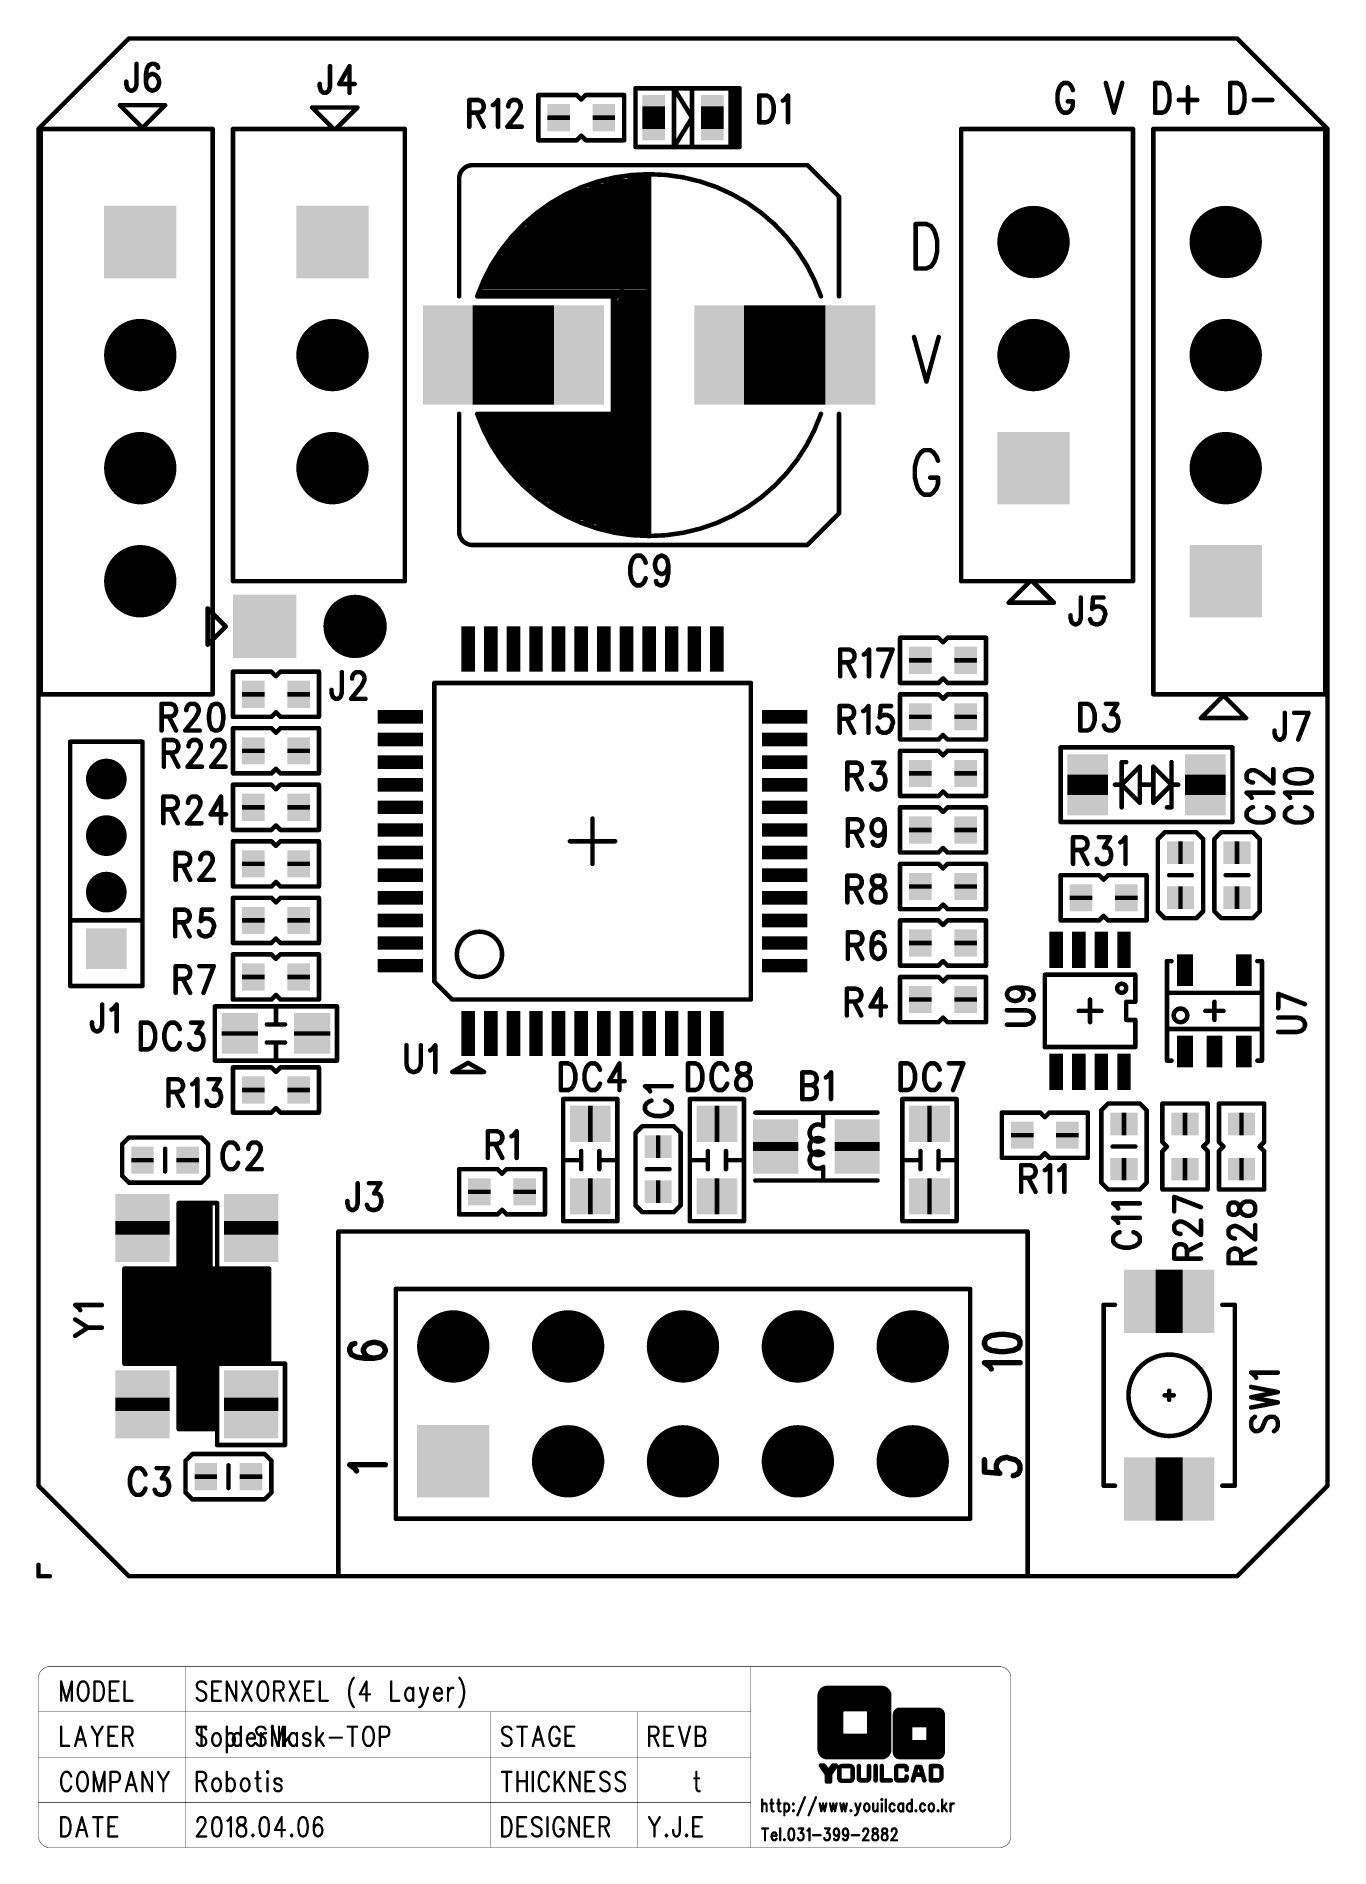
# Model space of a CAD drawing. Extents: x 100 to 128.6, y 94 to 134.1.
import ezdxf

# ---------------------------------------------------------------- set-up
doc = ezdxf.new("R2010")
doc.units = 0
doc.layers.get('0').update_dxf_attribs({"linetype": 'CONTINUOUS'})
doc.layers.add('MASK-TOP_PHO', color=10, linetype='CONTINUOUS')
doc.layers.add('SILK-TOP_PHO', color=9, linetype='CONTINUOUS')

# ---------------------------------------------------------------- blocks, each defined once
blk = doc.blocks.new('ROUND_1')
at = {"const_width": 0.050038}
blk.add_lwpolyline([(-0.025018, 0, 1), (0.025018, 0, 1)], format="xyb", close=True, dxfattribs=at)
blk = doc.blocks.new('ROUND_114')
at = {"const_width": 0.059944}
blk.add_lwpolyline([(-0.029972, 0, 1), (0.029972, 0, 1)], format="xyb", close=True, dxfattribs=at)
blk = doc.blocks.new('ROUND_117')
at = {"const_width": 0.02502}
blk.add_lwpolyline([(-0.01251, 0, 1), (0.01251, 0, 1)], format="xyb", close=True, dxfattribs=at)
blk = doc.blocks.new('ROUND_233')
at = {"const_width": 0.004952}
blk.add_lwpolyline([(-0.002476, 0, 1), (0.002476, 0, 1)], format="xyb", close=True, dxfattribs=at)
blk = doc.blocks.new('SQUARE_28')
blk.add_solid([(0.799972, 0.799972), (0.799972, -0.799972), (-0.799972, 0.799972), (-0.799972, -0.799972)])
blk = doc.blocks.new('ROUND_49')
at = {"const_width": 0.799972}
blk.add_lwpolyline([(-0.399986, 0, 1), (0.399986, 0, 1)], format="xyb", close=True, dxfattribs=at)
blk = doc.blocks.new('ROUND_11')
at = {"const_width": 0.44996}
blk.add_lwpolyline([(-0.22498, 0, 1), (0.22498, 0, 1)], format="xyb", close=True, dxfattribs=at)
blk = doc.blocks.new('ROUND_130')
at = {"const_width": 0.700024}
blk.add_lwpolyline([(-0.350012, 0, 1), (0.350012, 0, 1)], format="xyb", close=True, dxfattribs=at)
blk = doc.blocks.new('SQUARE_132')
blk.add_solid([(0.700024, 0.700024), (0.700024, -0.700024), (-0.700024, 0.700024), (-0.700024, -0.700024)])
blk = doc.blocks.new('SQUARE_234')
blk.add_solid([(0.44996, 0.44996), (0.44996, -0.44996), (-0.44996, 0.44996), (-0.44996, -0.44996)])
blk = doc.blocks.new('SQUARE_16')
blk.add_solid([(0.250062, 0.250062), (0.250062, -0.250062), (-0.250062, 0.250062), (-0.250062, -0.250062)])
blk = doc.blocks.new('SQUARE_33')
blk.add_solid([(0.499998, 0.499998), (0.499998, -0.499998), (-0.499998, 0.499998), (-0.499998, -0.499998)])
blk = doc.blocks.new('SQUARE_48')
blk.add_solid([(0.599948, 0.599948), (0.599948, -0.599948), (-0.599948, 0.599948), (-0.599948, -0.599948)])
blk = doc.blocks.new('SQUARE_137')
blk.add_solid([(0.149986, 0.149986), (0.149986, -0.149986), (-0.149986, 0.149986), (-0.149986, -0.149986)])
blk = doc.blocks.new('SQUARE_162')
blk.add_solid([(0.175006, 0.175006), (0.175006, -0.175006), (-0.175006, 0.175006), (-0.175006, -0.175006)])
blk = doc.blocks.new('SQUARE_165')
blk.add_solid([(0.40005, 0.40005), (0.40005, -0.40005), (-0.40005, 0.40005), (-0.40005, -0.40005)])
blk = doc.blocks.new('SQUARE_171')
blk.add_solid([(1.099946, 1.099946), (1.099946, -1.099946), (-1.099946, 1.099946), (-1.099946, -1.099946)])

msp = doc.modelspace()

# ---------------------------------------------------------------- linework, layer by layer
at = {"layer": 'MASK-TOP_PHO'}
for points, const_width in [([(102.00005, 133.999986), (100.000054, 131.99999)], 0.100076), ([(126.499874, 133.999986), (102.00005, 133.999986)], 0.100076), ([(128.500124, 131.99999), (126.499874, 133.999986)], 0.100076), ([(113.599976, 132.500116), (113.599976, 131.99999)], 0.500124), ([(114.899948, 132.500116), (114.899948, 131.99999)], 0.500124), ([(111.499904, 132.199888), (111.499904, 132.299964)], 0.500124), ([(112.499902, 132.199888), (112.499902, 132.299964)], 0.500124), ([(100.000054, 131.99999), (100.000054, 102.00005)], 0.100076), ([(128.500124, 102.00005), (128.500124, 131.99999)], 0.100076), ([(109.599984, 127), (111.400082, 127)], 2.199892), ([(115.599972, 127), (117.40007, 127)], 2.199892), ([(109.499908, 120.149874), (109.499908, 120.849898)], 0.299972), ([(110.000034, 120.149874), (110.000034, 120.849898)], 0.299972), ([(110.499906, 120.149874), (110.499906, 120.849898)], 0.299972), ([(111.000032, 120.149874), (111.000032, 120.849898)], 0.299972), ([(111.499904, 120.149874), (111.499904, 120.849898)], 0.299972), ([(112.00003, 120.149874), (112.00003, 120.849898)], 0.299972), ([(112.499902, 120.149874), (112.499902, 120.849898)], 0.299972), ([(113.000028, 120.149874), (113.000028, 120.849898)], 0.299972), ([(113.4999, 120.149874), (113.4999, 120.849898)], 0.299972), ([(114.000026, 120.149874), (114.000026, 120.849898)], 0.299972), ([(114.499898, 120.149874), (114.499898, 120.849898)], 0.299972), ([(115.000024, 120.149874), (115.000024, 120.849898)], 0.299972), ([(119.499888, 120.299988), (119.499888, 120.199912)], 0.500124), ([(120.499886, 120.299988), (120.499886, 120.199912)], 0.500124), ([(104.750108, 119.450104), (104.750108, 119.549926)], 0.500124), ([(105.750106, 119.450104), (105.750106, 119.549926)], 0.500124), ([(108.35005, 119.000016), (107.650026, 119.000016)], 0.299972), ([(116.849906, 119.000016), (116.149882, 119.000016)], 0.299972), ([(119.499888, 119.050054), (119.499888, 118.949978)], 0.500124), ([(120.499886, 119.050054), (120.499886, 118.949978)], 0.500124), ([(108.35005, 118.49989), (107.650026, 118.49989)], 0.299972), ([(116.849906, 118.49989), (116.149882, 118.49989)], 0.299972), ([(104.750108, 118.199916), (104.750108, 118.299992)], 0.500124), ([(105.750106, 118.199916), (105.750106, 118.299992)], 0.500124), ([(123.199906, 117.275102), (123.199906, 117.724936)], 0.89992), ([(125.800104, 117.275102), (125.800104, 117.724936)], 0.89992), ([(108.35005, 118.000018), (107.650026, 118.000018)], 0.299972), ([(116.849906, 118.000018), (116.149882, 118.000018)], 0.299972), ([(119.499888, 117.700044), (119.499888, 117.80012)], 0.500124), ([(120.499886, 117.700044), (120.499886, 117.80012)], 0.500124), ([(108.35005, 117.499892), (107.650026, 117.499892)], 0.299972), ([(116.849906, 117.499892), (116.149882, 117.499892)], 0.299972), ([(104.750108, 116.949982), (104.750108, 117.050058)], 0.500124), ([(105.750106, 116.949982), (105.750106, 117.050058)], 0.500124), ([(108.35005, 117.00002), (107.650026, 117.00002)], 0.299972), ([(116.849906, 117.00002), (116.149882, 117.00002)], 0.299972), ([(108.35005, 116.499894), (107.650026, 116.499894)], 0.299972), ([(116.849906, 116.499894), (116.149882, 116.499894)], 0.299972), ([(119.499888, 116.549932), (119.499888, 116.45011)], 0.500124), ([(120.499886, 116.549932), (120.499886, 116.45011)], 0.500124), ([(125.299978, 116.000022), (125.199902, 116.000022)], 0.500124), ([(126.549912, 116.000022), (126.45009, 116.000022)], 0.500124), ([(104.750108, 115.700048), (104.750108, 115.800124)], 0.500124), ([(105.750106, 115.700048), (105.750106, 115.800124)], 0.500124), ([(108.35005, 116.000022), (107.650026, 116.000022)], 0.299972), ([(116.849906, 116.000022), (116.149882, 116.000022)], 0.299972), ([(108.35005, 115.499896), (107.650026, 115.499896)], 0.299972), ([(116.849906, 115.499896), (116.149882, 115.499896)], 0.299972), ([(119.499888, 115.299998), (119.499888, 115.199922)], 0.500124), ([(120.499886, 115.299998), (120.499886, 115.199922)], 0.500124), ([(108.35005, 115.000024), (107.650026, 115.000024)], 0.299972), ([(116.849906, 115.000024), (116.149882, 115.000024)], 0.299972), ([(123.050046, 114.949986), (123.050046, 115.050062)], 0.500124), ([(124.050044, 114.949986), (124.050044, 115.050062)], 0.500124), ([(125.299978, 115.000024), (125.199902, 115.000024)], 0.500124), ([(126.549912, 115.000024), (126.45009, 115.000024)], 0.500124), ([(104.750108, 114.450114), (104.750108, 114.549936)], 0.500124), ([(105.750106, 114.450114), (105.750106, 114.549936)], 0.500124), ([(108.35005, 114.499898), (107.650026, 114.499898)], 0.299972), ([(116.849906, 114.499898), (116.149882, 114.499898)], 0.299972), ([(119.499888, 114.050064), (119.499888, 113.949988)], 0.500124), ([(120.499886, 114.050064), (120.499886, 113.949988)], 0.500124), ([(122.499882, 114.100102), (122.499882, 113.599976)], 0.299972), ([(123.000008, 114.100102), (123.000008, 113.599976)], 0.299972), ([(123.49988, 114.100102), (123.49988, 113.599976)], 0.299972), ([(124.000006, 114.100102), (124.000006, 113.599976)], 0.299972), ([(108.35005, 114.000026), (107.650026, 114.000026)], 0.299972), ([(116.849906, 114.000026), (116.149882, 114.000026)], 0.299972), ([(104.750108, 113.199926), (104.750108, 113.300002)], 0.500124), ([(105.750106, 113.199926), (105.750106, 113.300002)], 0.500124), ([(108.35005, 113.4999), (107.650026, 113.4999)], 0.299972), ([(116.849906, 113.4999), (116.149882, 113.4999)], 0.299972), ([(125.350016, 113.225072), (125.350016, 113.575084)], 0.350012), ([(126.649988, 113.225072), (126.649988, 113.575084)], 0.350012), ([(119.499888, 112.799876), (119.499888, 112.700054)], 0.500124), ([(120.499886, 112.799876), (120.499886, 112.700054)], 0.500124), ([(104.44988, 112.050068), (104.44988, 111.949992)], 0.8001), ([(106.05008, 112.050068), (106.05008, 111.949992)], 0.8001), ([(109.499908, 111.650018), (109.499908, 112.350042)], 0.299972), ([(110.000034, 111.650018), (110.000034, 112.350042)], 0.299972), ([(110.499906, 111.650018), (110.499906, 112.350042)], 0.299972), ([(111.000032, 111.650018), (111.000032, 112.350042)], 0.299972), ([(111.499904, 111.650018), (111.499904, 112.350042)], 0.299972), ([(112.00003, 111.650018), (112.00003, 112.350042)], 0.299972), ([(112.499902, 111.650018), (112.499902, 112.350042)], 0.299972), ([(113.000028, 111.650018), (113.000028, 112.350042)], 0.299972), ([(113.4999, 111.650018), (113.4999, 112.350042)], 0.299972), ([(114.000026, 111.650018), (114.000026, 112.350042)], 0.299972), ([(114.499898, 111.650018), (114.499898, 112.350042)], 0.299972), ([(115.000024, 111.650018), (115.000024, 112.350042)], 0.299972), ([(125.350016, 111.424974), (125.350016, 111.774986)], 0.350012), ([(126.000002, 111.424974), (126.000002, 111.774986)], 0.350012), ([(126.649988, 111.424974), (126.649988, 111.774986)], 0.350012), ([(122.499882, 111.400082), (122.499882, 110.899956)], 0.299972), ([(123.000008, 111.400082), (123.000008, 110.899956)], 0.299972), ([(123.49988, 111.400082), (123.49988, 110.899956)], 0.299972), ([(124.000006, 111.400082), (124.000006, 110.899956)], 0.299972), ([(104.750108, 110.700058), (104.750108, 110.79988)], 0.500124), ([(105.750106, 110.700058), (105.750106, 110.79988)], 0.500124), ([(112.14989, 110.000034), (112.249966, 110.000034)], 0.8001), ([(114.949986, 110.000034), (115.050062, 110.000034)], 0.8001), ([(119.650002, 110.000034), (119.750078, 110.000034)], 0.8001), ([(123.949968, 110.000034), (124.050044, 110.000034)], 0.500124), ([(125.299978, 110.000034), (125.400054, 110.000034)], 0.500124), ([(126.549912, 110.000034), (126.649988, 110.000034)], 0.500124), ([(116.299996, 109.400086), (116.299996, 109.599984)], 0.999996), ([(118.100094, 109.400086), (118.100094, 109.599984)], 0.999996), ([(121.750074, 109.70006), (121.750074, 109.799882)], 0.500124), ([(122.750072, 109.70006), (122.750072, 109.799882)], 0.500124), ([(102.300024, 109.249972), (102.300024, 109.149896)], 0.500124), ([(103.300022, 109.249972), (103.300022, 109.149896)], 0.500124), ([(113.75009, 109.499908), (113.650014, 109.499908)], 0.500124), ([(123.949968, 109.000036), (124.050044, 109.000036)], 0.500124), ([(125.299978, 109.000036), (125.400054, 109.000036)], 0.500124), ([(126.549912, 109.000036), (126.649988, 109.000036)], 0.500124), ([(109.750098, 108.450126), (109.750098, 108.549948)], 0.500124), ([(110.750096, 108.450126), (110.750096, 108.549948)], 0.500124), ([(112.14989, 108.400088), (112.249966, 108.400088)], 0.8001), ([(113.75009, 108.49991), (113.650014, 108.49991)], 0.500124), ([(114.949986, 108.400088), (115.050062, 108.400088)], 0.8001), ([(119.650002, 108.400088), (119.750078, 108.400088)], 0.8001), ([(102.300024, 107.54995), (102.300024, 107.849924)], 1.199896), ([(104.70007, 107.54995), (104.70007, 107.849924)], 1.199896), ([(124.70003, 106.074972), (125.299978, 106.074972)], 1.400048), ([(102.300024, 103.650034), (102.300024, 103.950008)], 1.199896), ([(104.70007, 103.650034), (104.70007, 103.950008)], 1.199896), ([(124.70003, 101.92512), (125.299978, 101.92512)], 1.400048), ([(103.700072, 102.249986), (103.700072, 102.14991)], 0.500124), ([(104.70007, 102.249986), (104.70007, 102.14991)], 0.500124), ([(100.000054, 102.00005), (102.00005, 100.000054)], 0.100076), ([(126.499874, 100.000054), (128.500124, 102.00005)], 0.100076), ([(100.000054, 100.24999), (100.000054, 100.000054)], 0.100076), ([(100.000054, 100.000054), (100.24999, 100.000054)], 0.100076), ([(102.00005, 100.000054), (126.499874, 100.000054)], 0.100076), ([(100.000054, 97.750122), (100.000054, 94.250002)], 0.009906), ([(121.249948, 98.000058), (100.24999, 98.000058)], 0.009906), ([(103.249984, 98.000058), (103.249984, 94.000066)], 0.009906), ([(106.942128, 97.713292), (106.91241, 97.652332)], 0.050038), ([(106.971592, 97.753932), (106.942128, 97.713292)], 0.050038), ([(109.305598, 97.753932), (109.335316, 97.713292)], 0.050038), ([(109.335316, 97.713292), (109.36478, 97.652332)], 0.050038), ([(115.750086, 98.000058), (115.750086, 94.000066)], 0.009906), ([(121.499884, 94.250002), (121.499884, 97.750122)], 0.009906), ([(100.499926, 97.672652), (100.499926, 97.246186)], 0.050038), ([(100.499926, 97.672652), (100.61829, 97.246186)], 0.050038), ([(100.7364, 97.672652), (100.61829, 97.246186)], 0.050038), ([(100.7364, 97.672652), (100.7364, 97.246186)], 0.050038), ([(100.883974, 97.571052), (100.869242, 97.510092)], 0.050038), ([(100.869242, 97.510092), (100.869242, 97.408492)], 0.050038), ([(100.869242, 97.408492), (100.883974, 97.347532)], 0.050038), ([(100.89896, 97.611692), (100.883974, 97.571052)], 0.050038), ([(100.883974, 97.347532), (100.89896, 97.307146)], 0.050038), ([(100.928424, 97.652332), (100.89896, 97.611692)], 0.050038), ([(100.957888, 97.672652), (100.928424, 97.652332)], 0.050038), ([(101.01707, 97.672652), (100.957888, 97.672652)], 0.050038), ([(101.046534, 97.652332), (101.01707, 97.672652)], 0.050038), ([(101.076252, 97.611692), (101.046534, 97.652332)], 0.050038), ([(101.090984, 97.571052), (101.076252, 97.611692)], 0.050038), ([(101.076252, 97.307146), (101.090984, 97.347532)], 0.050038), ([(101.105716, 97.510092), (101.090984, 97.571052)], 0.050038), ([(101.090984, 97.347532), (101.105716, 97.408492)], 0.050038), ([(101.105716, 97.408492), (101.105716, 97.510092)], 0.050038), ([(101.238558, 97.672652), (101.238558, 97.246186)], 0.050038), ([(101.238558, 97.672652), (101.341936, 97.672652)], 0.050038), ([(101.341936, 97.672652), (101.386386, 97.652332)], 0.050038), ([(101.386386, 97.652332), (101.41585, 97.611692)], 0.050038), ([(101.41585, 97.611692), (101.430582, 97.571052)], 0.050038), ([(101.430582, 97.347532), (101.41585, 97.307146)], 0.050038), ([(101.430582, 97.571052), (101.445568, 97.510092)], 0.050038), ([(101.445568, 97.408492), (101.430582, 97.347532)], 0.050038), ([(101.445568, 97.510092), (101.445568, 97.408492)], 0.050038), ([(101.57841, 97.672652), (101.57841, 97.246186)], 0.050038), ([(101.57841, 97.672652), (101.770434, 97.672652)], 0.050038), ([(101.57841, 97.469452), (101.69652, 97.469452)], 0.050038), ([(101.90353, 97.672652), (101.90353, 97.246186)], 0.050038), ([(103.529638, 97.652332), (103.49992, 97.611692)], 0.050038), ([(103.49992, 97.611692), (103.49992, 97.571052)], 0.050038), ([(103.49992, 97.571052), (103.514652, 97.530412)], 0.050038), ([(103.514652, 97.530412), (103.529638, 97.510092)], 0.050038), ([(103.573834, 97.672652), (103.529638, 97.652332)], 0.050038), ([(103.529638, 97.510092), (103.559102, 97.489772)], 0.050038), ([(103.559102, 97.489772), (103.647748, 97.449132)], 0.050038), ([(103.633016, 97.672652), (103.573834, 97.672652)], 0.050038), ([(103.677212, 97.652332), (103.633016, 97.672652)], 0.050038), ([(103.647748, 97.449132), (103.677212, 97.428812)], 0.050038), ([(103.70693, 97.611692), (103.677212, 97.652332)], 0.050038), ([(103.677212, 97.428812), (103.691944, 97.408492)], 0.050038), ([(103.691944, 97.408492), (103.70693, 97.367852)], 0.050038), ([(103.70693, 97.367852), (103.70693, 97.307146)], 0.050038), ([(103.839772, 97.672652), (103.839772, 97.246186)], 0.050038), ([(103.839772, 97.672652), (104.031796, 97.672652)], 0.050038), ([(103.839772, 97.469452), (103.957882, 97.469452)], 0.050038), ([(104.164892, 97.672652), (104.164892, 97.246186)], 0.050038), ([(104.164892, 97.672652), (104.371648, 97.246186)], 0.050038), ([(104.371648, 97.672652), (104.371648, 97.246186)], 0.050038), ([(104.50449, 97.672652), (104.711246, 97.246186)], 0.050038), ([(104.711246, 97.672652), (104.50449, 97.246186)], 0.050038), ([(104.859074, 97.571052), (104.844342, 97.510092)], 0.050038), ([(104.844342, 97.510092), (104.844342, 97.408492)], 0.050038), ([(104.844342, 97.408492), (104.859074, 97.347532)], 0.050038), ([(104.873806, 97.611692), (104.859074, 97.571052)], 0.050038), ([(104.859074, 97.347532), (104.873806, 97.307146)], 0.050038), ([(104.903524, 97.652332), (104.873806, 97.611692)], 0.050038), ([(104.932988, 97.672652), (104.903524, 97.652332)], 0.050038), ([(104.99217, 97.672652), (104.932988, 97.672652)], 0.050038), ([(105.021634, 97.652332), (104.99217, 97.672652)], 0.050038), ([(105.051098, 97.611692), (105.021634, 97.652332)], 0.050038), ([(105.06583, 97.571052), (105.051098, 97.611692)], 0.050038), ([(105.051098, 97.307146), (105.06583, 97.347532)], 0.050038), ([(105.080562, 97.510092), (105.06583, 97.571052)], 0.050038), ([(105.06583, 97.347532), (105.080562, 97.408492)], 0.050038), ([(105.080562, 97.408492), (105.080562, 97.510092)], 0.050038), ([(105.213658, 97.672652), (105.213658, 97.246186)], 0.050038), ([(105.213658, 97.672652), (105.3465, 97.672652)], 0.050038), ([(105.3465, 97.469452), (105.213658, 97.469452)], 0.050038), ([(105.317036, 97.469452), (105.420414, 97.246186)], 0.050038), ([(105.3465, 97.672652), (105.39095, 97.652332)], 0.050038), ([(105.39095, 97.489772), (105.3465, 97.469452)], 0.050038), ([(105.39095, 97.652332), (105.405682, 97.632012)], 0.050038), ([(105.405682, 97.510092), (105.39095, 97.489772)], 0.050038), ([(105.405682, 97.632012), (105.420414, 97.591372)], 0.050038), ([(105.420414, 97.550732), (105.405682, 97.510092)], 0.050038), ([(105.420414, 97.591372), (105.420414, 97.550732)], 0.050038), ([(105.55351, 97.672652), (105.760266, 97.246186)], 0.050038), ([(105.760266, 97.672652), (105.55351, 97.246186)], 0.050038), ([(105.893108, 97.672652), (105.893108, 97.246186)], 0.050038), ([(105.893108, 97.672652), (106.085132, 97.672652)], 0.050038), ([(105.893108, 97.469452), (106.011472, 97.469452)], 0.050038), ([(106.218228, 97.672652), (106.218228, 97.246186)], 0.050038), ([(106.882946, 97.571052), (106.868214, 97.469452)], 0.050038), ([(106.868214, 97.469452), (106.868214, 97.388172)], 0.050038), ([(106.868214, 97.388172), (106.882946, 97.286826)], 0.050038), ([(106.91241, 97.652332), (106.882946, 97.571052)], 0.050038), ([(107.252262, 97.672652), (107.104434, 97.388172)], 0.050038), ([(107.104434, 97.388172), (107.326176, 97.388172)], 0.050038), ([(107.252262, 97.672652), (107.252262, 97.246186)], 0.050038), ([(107.79887, 97.672652), (107.79887, 97.246186)], 0.050038), ([(108.12399, 97.469452), (108.109004, 97.408492)], 0.050038), ([(108.109004, 97.408492), (108.109004, 97.367852)], 0.050038), ([(108.109004, 97.367852), (108.12399, 97.307146)], 0.050038), ([(108.153454, 97.510092), (108.12399, 97.469452)], 0.050038), ([(108.182918, 97.530412), (108.153454, 97.510092)], 0.050038), ([(108.227368, 97.530412), (108.182918, 97.530412)], 0.050038), ([(108.256832, 97.510092), (108.227368, 97.530412)], 0.050038), ([(108.286296, 97.469452), (108.256832, 97.510092)], 0.050038), ([(108.286296, 97.530412), (108.286296, 97.246186)], 0.050038), ([(108.434124, 97.530412), (108.52277, 97.246186)], 0.050038), ([(108.611416, 97.530412), (108.52277, 97.246186)], 0.050038), ([(108.75899, 97.469452), (108.744258, 97.408492)], 0.050038), ([(108.744258, 97.408492), (108.92155, 97.408492)], 0.050038), ([(108.744258, 97.408492), (108.744258, 97.367852)], 0.050038), ([(108.744258, 97.367852), (108.75899, 97.307146)], 0.050038), ([(108.788708, 97.510092), (108.75899, 97.469452)], 0.050038), ([(108.818172, 97.530412), (108.788708, 97.510092)], 0.050038), ([(108.862622, 97.530412), (108.818172, 97.530412)], 0.050038), ([(108.892086, 97.510092), (108.862622, 97.530412)], 0.050038), ([(108.906818, 97.489772), (108.892086, 97.510092)], 0.050038), ([(108.92155, 97.449132), (108.906818, 97.489772)], 0.050038), ([(108.92155, 97.408492), (108.92155, 97.449132)], 0.050038), ([(109.054646, 97.530412), (109.054646, 97.246186)], 0.050038), ([(109.054646, 97.408492), (109.069378, 97.469452)], 0.050038), ([(109.069378, 97.469452), (109.098842, 97.510092)], 0.050038), ([(109.098842, 97.510092), (109.128306, 97.530412)], 0.050038), ([(109.128306, 97.530412), (109.172756, 97.530412)], 0.050038), ([(109.36478, 97.652332), (109.394244, 97.571052)], 0.050038), ([(109.394244, 97.571052), (109.408976, 97.469452)], 0.050038), ([(109.408976, 97.388172), (109.394244, 97.286826)], 0.050038), ([(109.408976, 97.469452), (109.408976, 97.388172)], 0.050038), ([(117.27307, 96.166686), (117.27307, 97.359724)], 0.100076), ([(117.27561, 97.340674), (118.804182, 97.340674)], 0.100076), ([(117.27561, 97.31375), (118.804182, 97.31375)], 0.100076), ([(117.27561, 97.28708), (118.804182, 97.28708)], 0.100076), ([(117.283484, 97.367344), (118.80977, 97.367344)], 0.100076), ([(117.30228, 97.421192), (118.7831, 97.421192)], 0.100076), ([(117.30228, 97.394268), (118.793768, 97.394268)], 0.100076), ([(117.315234, 97.447862), (118.772686, 97.447862)], 0.100076), ([(117.336316, 97.474786), (118.75135, 97.474786)], 0.100076), ([(117.368066, 97.501456), (118.719854, 97.501456)], 0.100076), ([(117.436392, 97.52838), (118.648988, 97.52838)], 0.100076), ([(117.44198, 97.528888), (118.640606, 97.528888)], 0.100076), ([(118.809516, 97.359724), (118.809516, 96.166686)], 0.100076), ([(115.750086, 97.00006), (100.000054, 97.00006)], 0.009906), ([(100.89896, 97.307146), (100.928424, 97.266506)], 0.050038), ([(100.928424, 97.266506), (100.957888, 97.246186)], 0.050038), ([(100.957888, 97.246186), (101.01707, 97.246186)], 0.050038), ([(101.01707, 97.246186), (101.046534, 97.266506)], 0.050038), ([(101.046534, 97.266506), (101.076252, 97.307146)], 0.050038), ([(101.341936, 97.246186), (101.238558, 97.246186)], 0.050038), ([(101.386386, 97.266506), (101.341936, 97.246186)], 0.050038), ([(101.41585, 97.307146), (101.386386, 97.266506)], 0.050038), ([(101.57841, 97.246186), (101.770434, 97.246186)], 0.050038), ([(101.90353, 97.246186), (102.080568, 97.246186)], 0.050038), ([(103.529638, 97.266506), (103.49992, 97.307146)], 0.050038), ([(103.573834, 97.246186), (103.529638, 97.266506)], 0.050038), ([(103.633016, 97.246186), (103.573834, 97.246186)], 0.050038), ([(103.677212, 97.266506), (103.633016, 97.246186)], 0.050038), ([(103.70693, 97.307146), (103.677212, 97.266506)], 0.050038), ([(103.839772, 97.246186), (104.031796, 97.246186)], 0.050038), ([(104.873806, 97.307146), (104.903524, 97.266506)], 0.050038), ([(104.903524, 97.266506), (104.932988, 97.246186)], 0.050038), ([(104.932988, 97.246186), (104.99217, 97.246186)], 0.050038), ([(104.99217, 97.246186), (105.021634, 97.266506)], 0.050038), ([(105.021634, 97.266506), (105.051098, 97.307146)], 0.050038), ([(105.893108, 97.246186), (106.085132, 97.246186)], 0.050038), ([(106.218228, 97.246186), (106.39552, 97.246186)], 0.050038), ([(106.882946, 97.286826), (106.91241, 97.205546)], 0.050038), ([(106.91241, 97.205546), (106.942128, 97.144586)], 0.050038), ([(106.942128, 97.144586), (106.971592, 97.103946)], 0.050038), ([(107.79887, 97.246186), (107.976162, 97.246186)], 0.050038), ([(108.12399, 97.307146), (108.153454, 97.266506)], 0.050038), ([(108.153454, 97.266506), (108.182918, 97.246186)], 0.050038), ([(108.182918, 97.246186), (108.227368, 97.246186)], 0.050038), ([(108.227368, 97.246186), (108.256832, 97.266506)], 0.050038), ([(108.256832, 97.266506), (108.286296, 97.307146)], 0.050038), ([(108.434124, 97.103946), (108.419392, 97.103946)], 0.050038), ([(108.463588, 97.124266), (108.434124, 97.103946)], 0.050038), ([(108.493306, 97.164906), (108.463588, 97.124266)], 0.050038), ([(108.52277, 97.246186), (108.493306, 97.164906)], 0.050038), ([(108.75899, 97.307146), (108.788708, 97.266506)], 0.050038), ([(108.788708, 97.266506), (108.818172, 97.246186)], 0.050038), ([(108.818172, 97.246186), (108.862622, 97.246186)], 0.050038), ([(108.862622, 97.246186), (108.892086, 97.266506)], 0.050038), ([(108.892086, 97.266506), (108.92155, 97.307146)], 0.050038), ([(109.335316, 97.144586), (109.305598, 97.103946)], 0.050038), ([(109.36478, 97.205546), (109.335316, 97.144586)], 0.050038), ([(109.394244, 97.286826), (109.36478, 97.205546)], 0.050038), ([(110.000034, 97.00006), (110.000034, 94.000066)], 0.009906), ([(113.249964, 97.00006), (113.249964, 95.920052)], 0.009906), ([(117.27561, 97.260156), (118.804182, 97.260156)], 0.100076), ([(117.27561, 97.233232), (118.804182, 97.233232)], 0.100076), ([(117.27561, 97.206562), (118.804182, 97.206562)], 0.100076), ([(117.27561, 97.179638), (118.804182, 97.179638)], 0.100076), ([(117.27561, 97.152968), (118.804182, 97.152968)], 0.100076), ([(117.27561, 97.126044), (118.804182, 97.126044)], 0.100076), ([(117.27561, 97.09912), (118.804182, 97.09912)], 0.100076), ([(117.27561, 97.07245), (118.804182, 97.07245)], 0.100076), ([(117.27561, 97.045526), (117.769386, 97.045526)], 0.100076), ([(117.27561, 97.018856), (117.736874, 97.018856)], 0.100076), ([(117.27561, 96.991932), (117.736874, 96.991932)], 0.100076), ([(117.27561, 96.965008), (117.736874, 96.965008)], 0.100076), ([(117.27561, 96.938338), (117.736874, 96.938338)], 0.100076), ([(117.27561, 96.911414), (117.736874, 96.911414)], 0.100076), ([(117.27561, 96.884744), (117.736874, 96.884744)], 0.100076), ([(117.748304, 96.530922), (117.748304, 96.995488)], 0.100076), ([(117.81155, 97.058988), (118.307866, 97.058988)], 0.100076), ([(118.360698, 97.045526), (118.804182, 97.045526)], 0.100076), ([(118.371366, 96.995488), (118.371366, 96.530922)], 0.100076), ([(118.375176, 97.018856), (118.804182, 97.018856)], 0.100076), ([(118.375176, 96.991932), (118.804182, 96.991932)], 0.100076), ([(118.375176, 96.965008), (118.804182, 96.965008)], 0.100076), ([(118.375176, 96.938338), (118.804182, 96.938338)], 0.100076), ([(118.375176, 96.911414), (118.804182, 96.911414)], 0.100076), ([(118.375176, 96.884744), (118.804182, 96.884744)], 0.100076), ([(118.938294, 96.105218), (118.938294, 96.940624)], 0.100076), ([(118.938548, 96.938338), (119.990108, 96.938338)], 0.100076), ([(118.938548, 96.911414), (119.990108, 96.911414)], 0.100076), ([(118.938548, 96.884744), (119.990108, 96.884744)], 0.100076), ([(118.965472, 96.991932), (119.965724, 96.991932)], 0.100076), ([(118.965472, 96.965008), (119.990108, 96.965008)], 0.100076), ([(118.992142, 97.018856), (119.944642, 97.018856)], 0.100076), ([(119.019066, 97.045526), (119.90959, 97.045526)], 0.100076), ([(119.043958, 97.046288), (119.88546, 97.046288)], 0.100076), ([(119.991124, 96.940624), (119.991124, 96.105218)], 0.100076), ([(100.499926, 96.672654), (100.499926, 96.246188)], 0.050038), ([(100.928424, 96.672654), (100.810314, 96.246188)], 0.050038), ([(100.928424, 96.672654), (101.046534, 96.246188)], 0.050038), ([(101.17963, 96.672654), (101.29774, 96.469454)], 0.050038), ([(101.41585, 96.672654), (101.29774, 96.469454)], 0.050038), ([(101.548946, 96.672654), (101.548946, 96.246188)], 0.050038), ([(101.548946, 96.672654), (101.74097, 96.672654)], 0.050038), ([(101.873812, 96.672654), (101.873812, 96.246188)], 0.050038), ([(101.873812, 96.672654), (102.006908, 96.672654)], 0.050038), ([(102.006908, 96.672654), (102.051104, 96.652334)], 0.050038), ([(102.051104, 96.652334), (102.065836, 96.632014)], 0.050038), ([(102.065836, 96.510094), (102.051104, 96.489774)], 0.050038), ([(102.065836, 96.632014), (102.080568, 96.591374)], 0.050038), ([(102.080568, 96.550734), (102.065836, 96.510094)], 0.050038), ([(102.080568, 96.591374), (102.080568, 96.550734)], 0.050038), ([(103.529638, 96.652334), (103.49992, 96.611694)], 0.050038), ([(103.49992, 96.611694), (103.49992, 96.571054)], 0.050038), ([(103.49992, 96.571054), (103.514652, 96.530414)], 0.050038), ([(103.514652, 96.530414), (103.529638, 96.510094)], 0.050038), ([(103.573834, 96.672654), (103.529638, 96.652334)], 0.050038), ([(103.529638, 96.510094), (103.559102, 96.489774)], 0.050038), ([(103.633016, 96.672654), (103.573834, 96.672654)], 0.050038), ([(103.677212, 96.652334), (103.633016, 96.672654)], 0.050038), ([(103.70693, 96.611694), (103.677212, 96.652334)], 0.050038), ([(103.883968, 96.510094), (103.854504, 96.469454)], 0.050038), ([(103.913686, 96.530414), (103.883968, 96.510094)], 0.050038), ([(103.957882, 96.530414), (103.913686, 96.530414)], 0.050038), ([(103.9876, 96.510094), (103.957882, 96.530414)], 0.050038), ([(104.017064, 96.469454), (103.9876, 96.510094)], 0.050038), ([(104.164892, 96.672654), (104.164892, 96.246188)], 0.050038), ([(104.34193, 96.510094), (104.312466, 96.469454)], 0.050038), ([(104.371648, 96.530414), (104.34193, 96.510094)], 0.050038), ([(104.415844, 96.530414), (104.371648, 96.530414)], 0.050038), ([(104.445562, 96.510094), (104.415844, 96.530414)], 0.050038), ([(104.475026, 96.469454), (104.445562, 96.510094)], 0.050038), ([(104.475026, 96.672654), (104.475026, 96.246188)], 0.050038), ([(104.652318, 96.510094), (104.6226, 96.469454)], 0.050038), ([(104.681782, 96.530414), (104.652318, 96.510094)], 0.050038), ([(104.726232, 96.530414), (104.681782, 96.530414)], 0.050038), ([(104.755696, 96.510094), (104.726232, 96.530414)], 0.050038), ([(104.770428, 96.489774), (104.755696, 96.510094)], 0.050038), ([(104.918256, 96.530414), (104.918256, 96.246188)], 0.050038), ([(104.932988, 96.469454), (104.962452, 96.510094)], 0.050038), ([(104.962452, 96.510094), (104.99217, 96.530414)], 0.050038), ([(104.99217, 96.530414), (105.036366, 96.530414)], 0.050038), ([(105.169208, 96.672654), (105.169208, 96.246188)], 0.050038), ([(105.169208, 96.672654), (105.287572, 96.246188)], 0.050038), ([(105.405682, 96.672654), (105.287572, 96.246188)], 0.050038), ([(105.405682, 96.672654), (105.405682, 96.246188)], 0.050038), ([(105.582974, 96.510094), (105.55351, 96.469454)], 0.050038), ([(105.612438, 96.530414), (105.582974, 96.510094)], 0.050038), ([(105.656888, 96.530414), (105.612438, 96.530414)], 0.050038), ([(105.686352, 96.510094), (105.656888, 96.530414)], 0.050038), ([(105.715816, 96.469454), (105.686352, 96.510094)], 0.050038), ([(105.715816, 96.530414), (105.715816, 96.246188)], 0.050038), ([(105.863644, 96.510094), (105.848912, 96.469454)], 0.050038), ([(105.90784, 96.530414), (105.863644, 96.510094)], 0.050038), ([(105.95229, 96.530414), (105.90784, 96.530414)], 0.050038), ([(105.996486, 96.510094), (105.95229, 96.530414)], 0.050038), ([(106.011472, 96.469454), (105.996486, 96.510094)], 0.050038), ([(106.144314, 96.672654), (106.144314, 96.246188)], 0.050038), ([(106.292142, 96.530414), (106.144314, 96.327468)], 0.050038), ([(106.83875, 96.672654), (107.045506, 96.672654)], 0.050038), ([(106.942128, 96.672654), (106.942128, 96.246188)], 0.050038), ([(107.19308, 96.571054), (107.178348, 96.510094)], 0.050038), ([(107.178348, 96.510094), (107.178348, 96.408494)], 0.050038), ([(107.208066, 96.611694), (107.19308, 96.571054)], 0.050038), ([(107.23753, 96.652334), (107.208066, 96.611694)], 0.050038), ([(107.266994, 96.672654), (107.23753, 96.652334)], 0.050038), ([(107.326176, 96.672654), (107.266994, 96.672654)], 0.050038), ([(107.35564, 96.652334), (107.326176, 96.672654)], 0.050038), ([(107.385104, 96.611694), (107.35564, 96.652334)], 0.050038), ([(107.40009, 96.571054), (107.385104, 96.611694)], 0.050038), ([(107.414822, 96.510094), (107.40009, 96.571054)], 0.050038), ([(107.414822, 96.408494), (107.414822, 96.510094)], 0.050038), ([(107.547664, 96.672654), (107.547664, 96.246188)], 0.050038), ([(107.547664, 96.672654), (107.68076, 96.672654)], 0.050038), ([(107.68076, 96.672654), (107.724956, 96.652334)], 0.050038), ([(107.724956, 96.652334), (107.739688, 96.632014)], 0.050038), ([(107.739688, 96.632014), (107.75442, 96.591374)], 0.050038), ([(107.75442, 96.530414), (107.739688, 96.489774)], 0.050038), ([(107.75442, 96.591374), (107.75442, 96.530414)], 0.050038), ([(110.279434, 96.652334), (110.24997, 96.611694)], 0.050038), ([(110.24997, 96.611694), (110.24997, 96.571054)], 0.050038), ([(110.24997, 96.571054), (110.264702, 96.530414)], 0.050038), ([(110.264702, 96.530414), (110.279434, 96.510094)], 0.050038), ([(110.323884, 96.672654), (110.279434, 96.652334)], 0.050038), ([(110.279434, 96.510094), (110.309152, 96.489774)], 0.050038), ([(110.383066, 96.672654), (110.323884, 96.672654)], 0.050038), ([(110.427262, 96.652334), (110.383066, 96.672654)], 0.050038), ([(110.456726, 96.611694), (110.427262, 96.652334)], 0.050038), ([(110.589822, 96.672654), (110.796578, 96.672654)], 0.050038), ([(110.6932, 96.672654), (110.6932, 96.246188)], 0.050038), ([(111.047784, 96.672654), (110.92942, 96.246188)], 0.050038), ([(111.047784, 96.672654), (111.165894, 96.246188)], 0.050038), ([(111.313722, 96.571054), (111.29899, 96.510094)], 0.050038), ([(111.29899, 96.510094), (111.29899, 96.408494)], 0.050038), ([(111.328454, 96.611694), (111.313722, 96.571054)], 0.050038), ([(111.357918, 96.652334), (111.328454, 96.611694)], 0.050038), ([(111.387382, 96.672654), (111.357918, 96.652334)], 0.050038), ([(111.446564, 96.672654), (111.387382, 96.672654)], 0.050038), ([(111.476028, 96.652334), (111.446564, 96.672654)], 0.050038), ([(111.505746, 96.611694), (111.476028, 96.652334)], 0.050038), ([(111.520478, 96.571054), (111.505746, 96.611694)], 0.050038), ([(111.65332, 96.672654), (111.65332, 96.246188)], 0.050038), ([(111.65332, 96.672654), (111.845344, 96.672654)], 0.050038), ([(113.4999, 96.672654), (113.4999, 96.246188)], 0.050038), ([(113.4999, 96.672654), (113.632996, 96.672654)], 0.050038), ([(113.632996, 96.672654), (113.677192, 96.652334)], 0.050038), ([(113.677192, 96.652334), (113.691924, 96.632014)], 0.050038), ([(113.691924, 96.510094), (113.677192, 96.489774)], 0.050038), ([(113.691924, 96.632014), (113.70691, 96.591374)], 0.050038), ([(113.70691, 96.550734), (113.691924, 96.510094)], 0.050038), ([(113.70691, 96.591374), (113.70691, 96.550734)], 0.050038), ([(113.839752, 96.672654), (113.839752, 96.246188)], 0.050038), ([(113.839752, 96.672654), (114.031776, 96.672654)], 0.050038), ([(114.164872, 96.672654), (114.282982, 96.246188)], 0.050038), ([(114.401092, 96.672654), (114.282982, 96.246188)], 0.050038), ([(114.534188, 96.672654), (114.534188, 96.246188)], 0.050038), ([(114.534188, 96.672654), (114.66703, 96.672654)], 0.050038), ([(114.66703, 96.672654), (114.71148, 96.652334)], 0.050038), ([(114.71148, 96.652334), (114.726212, 96.632014)], 0.050038), ([(114.726212, 96.510094), (114.71148, 96.489774)], 0.050038), ([(114.726212, 96.632014), (114.740944, 96.591374)], 0.050038), ([(114.740944, 96.550734), (114.726212, 96.510094)], 0.050038), ([(114.740944, 96.591374), (114.740944, 96.550734)], 0.050038), ([(117.27561, 96.85782), (117.736874, 96.85782)], 0.100076), ([(117.27561, 96.830896), (117.736874, 96.830896)], 0.100076), ([(117.27561, 96.804226), (117.736874, 96.804226)], 0.100076), ([(117.27561, 96.777302), (117.736874, 96.777302)], 0.100076), ([(117.27561, 96.750632), (117.736874, 96.750632)], 0.100076), ([(117.27561, 96.723708), (117.736874, 96.723708)], 0.100076), ([(117.27561, 96.696784), (117.736874, 96.696784)], 0.100076), ([(117.27561, 96.670114), (117.736874, 96.670114)], 0.100076), ([(117.27561, 96.64319), (117.736874, 96.64319)], 0.100076), ([(117.27561, 96.61652), (117.736874, 96.61652)], 0.100076), ([(117.27561, 96.589596), (117.736874, 96.589596)], 0.100076), ([(117.27561, 96.562672), (117.736874, 96.562672)], 0.100076), ([(117.27561, 96.536002), (117.736874, 96.536002)], 0.100076), ([(117.27561, 96.509078), (117.736874, 96.509078)], 0.100076), ([(117.27561, 96.482408), (117.758718, 96.482408)], 0.100076), ([(118.360698, 96.482408), (118.804182, 96.482408)], 0.100076), ([(118.375176, 96.85782), (118.804182, 96.85782)], 0.100076), ([(118.375176, 96.830896), (118.804182, 96.830896)], 0.100076), ([(118.375176, 96.804226), (118.804182, 96.804226)], 0.100076), ([(118.375176, 96.777302), (118.804182, 96.777302)], 0.100076), ([(118.375176, 96.750632), (118.804182, 96.750632)], 0.100076), ([(118.375176, 96.723708), (118.804182, 96.723708)], 0.100076), ([(118.375176, 96.696784), (118.804182, 96.696784)], 0.100076), ([(118.375176, 96.670114), (118.804182, 96.670114)], 0.100076), ([(118.375176, 96.64319), (118.804182, 96.64319)], 0.100076), ([(118.375176, 96.61652), (118.804182, 96.61652)], 0.100076), ([(118.375176, 96.589596), (118.804182, 96.589596)], 0.100076), ([(118.375176, 96.562672), (118.804182, 96.562672)], 0.100076), ([(118.375176, 96.536002), (118.804182, 96.536002)], 0.100076), ([(118.375176, 96.509078), (118.804182, 96.509078)], 0.100076), ([(118.938548, 96.85782), (119.990108, 96.85782)], 0.100076), ([(118.938548, 96.830896), (119.990108, 96.830896)], 0.100076), ([(118.938548, 96.804226), (119.990108, 96.804226)], 0.100076), ([(118.938548, 96.777302), (119.990108, 96.777302)], 0.100076), ([(118.938548, 96.750632), (119.990108, 96.750632)], 0.100076), ([(118.938548, 96.723708), (119.990108, 96.723708)], 0.100076), ([(118.938548, 96.696784), (119.2657, 96.696784)], 0.100076), ([(118.938548, 96.670114), (119.2657, 96.670114)], 0.100076), ([(118.938548, 96.64319), (119.2657, 96.64319)], 0.100076), ([(118.938548, 96.61652), (119.2657, 96.61652)], 0.100076), ([(118.938548, 96.589596), (119.2657, 96.589596)], 0.100076), ([(118.938548, 96.562672), (119.2657, 96.562672)], 0.100076), ([(118.938548, 96.536002), (119.2657, 96.536002)], 0.100076), ([(118.938548, 96.509078), (119.2657, 96.509078)], 0.100076), ([(118.938548, 96.482408), (119.2657, 96.482408)], 0.100076), ([(119.269002, 96.372426), (119.269002, 96.668082)], 0.100076), ([(119.311166, 96.7105), (119.638572, 96.7105)], 0.100076), ([(119.680736, 96.668082), (119.680736, 96.372426)], 0.100076), ([(119.689626, 96.696784), (119.990108, 96.696784)], 0.100076), ([(119.689626, 96.670114), (119.990108, 96.670114)], 0.100076), ([(119.689626, 96.64319), (119.990108, 96.64319)], 0.100076), ([(119.689626, 96.61652), (119.990108, 96.61652)], 0.100076), ([(119.689626, 96.589596), (119.990108, 96.589596)], 0.100076), ([(119.689626, 96.562672), (119.990108, 96.562672)], 0.100076), ([(119.689626, 96.536002), (119.990108, 96.536002)], 0.100076), ([(119.689626, 96.509078), (119.990108, 96.509078)], 0.100076), ([(119.689626, 96.482408), (119.990108, 96.482408)], 0.100076), ([(100.499926, 96.246188), (100.677218, 96.246188)], 0.050038), ([(100.85451, 96.388174), (101.002338, 96.388174)], 0.050038), ([(101.29774, 96.469454), (101.29774, 96.246188)], 0.050038), ([(101.548946, 96.469454), (101.667056, 96.469454)], 0.050038), ([(101.548946, 96.246188), (101.74097, 96.246188)], 0.050038), ([(102.006908, 96.469454), (101.873812, 96.469454)], 0.050038), ([(101.97719, 96.469454), (102.080568, 96.246188)], 0.050038), ([(102.051104, 96.489774), (102.006908, 96.469454)], 0.050038), ([(103.529638, 96.266508), (103.49992, 96.307148)], 0.050038), ([(103.573834, 96.246188), (103.529638, 96.266508)], 0.050038), ([(103.559102, 96.489774), (103.647748, 96.449134)], 0.050038), ([(103.633016, 96.246188), (103.573834, 96.246188)], 0.050038), ([(103.677212, 96.266508), (103.633016, 96.246188)], 0.050038), ([(103.647748, 96.449134), (103.677212, 96.428814)], 0.050038), ([(103.677212, 96.428814), (103.691944, 96.408494)], 0.050038), ([(103.70693, 96.307148), (103.677212, 96.266508)], 0.050038), ([(103.691944, 96.408494), (103.70693, 96.367854)], 0.050038), ([(103.70693, 96.367854), (103.70693, 96.307148)], 0.050038), ([(103.854504, 96.469454), (103.839772, 96.408494)], 0.050038), ([(103.839772, 96.408494), (103.839772, 96.367854)], 0.050038), ([(103.839772, 96.367854), (103.854504, 96.307148)], 0.050038), ([(103.854504, 96.307148), (103.883968, 96.266508)], 0.050038), ([(103.883968, 96.266508), (103.913686, 96.246188)], 0.050038), ([(103.913686, 96.246188), (103.957882, 96.246188)], 0.050038), ([(103.957882, 96.246188), (103.9876, 96.266508)], 0.050038), ([(103.9876, 96.266508), (104.017064, 96.307148)], 0.050038), ([(104.031796, 96.408494), (104.017064, 96.469454)], 0.050038), ([(104.017064, 96.307148), (104.031796, 96.367854)], 0.050038), ([(104.031796, 96.367854), (104.031796, 96.408494)], 0.050038), ([(104.312466, 96.469454), (104.297734, 96.408494)], 0.050038), ([(104.297734, 96.408494), (104.297734, 96.367854)], 0.050038), ([(104.297734, 96.367854), (104.312466, 96.307148)], 0.050038), ([(104.312466, 96.307148), (104.34193, 96.266508)], 0.050038), ([(104.34193, 96.266508), (104.371648, 96.246188)], 0.050038), ([(104.371648, 96.246188), (104.415844, 96.246188)], 0.050038), ([(104.415844, 96.246188), (104.445562, 96.266508)], 0.050038), ([(104.445562, 96.266508), (104.475026, 96.307148)], 0.050038), ([(104.6226, 96.469454), (104.607868, 96.408494)], 0.050038), ([(104.607868, 96.408494), (104.78516, 96.408494)], 0.050038), ([(104.607868, 96.408494), (104.607868, 96.367854)], 0.050038), ([(104.607868, 96.367854), (104.6226, 96.307148)], 0.050038), ([(104.6226, 96.307148), (104.652318, 96.266508)], 0.050038), ([(104.652318, 96.266508), (104.681782, 96.246188)], 0.050038), ([(104.681782, 96.246188), (104.726232, 96.246188)], 0.050038), ([(104.726232, 96.246188), (104.755696, 96.266508)], 0.050038), ([(104.755696, 96.266508), (104.78516, 96.307148)], 0.050038), ([(104.78516, 96.449134), (104.770428, 96.489774)], 0.050038), ([(104.78516, 96.408494), (104.78516, 96.449134)], 0.050038), ([(104.918256, 96.408494), (104.932988, 96.469454)], 0.050038), ([(105.55351, 96.469454), (105.538524, 96.408494)], 0.050038), ([(105.538524, 96.408494), (105.538524, 96.367854)], 0.050038), ([(105.538524, 96.367854), (105.55351, 96.307148)], 0.050038), ([(105.55351, 96.307148), (105.582974, 96.266508)], 0.050038), ([(105.582974, 96.266508), (105.612438, 96.246188)], 0.050038), ([(105.612438, 96.246188), (105.656888, 96.246188)], 0.050038), ([(105.656888, 96.246188), (105.686352, 96.266508)], 0.050038), ([(105.686352, 96.266508), (105.715816, 96.307148)], 0.050038), ([(105.848912, 96.469454), (105.863644, 96.428814)], 0.050038), ([(105.863644, 96.266508), (105.848912, 96.307148)], 0.050038), ([(105.863644, 96.428814), (105.893108, 96.408494)], 0.050038), ([(105.90784, 96.246188), (105.863644, 96.266508)], 0.050038), ([(105.893108, 96.408494), (105.967022, 96.388174)], 0.050038), ([(105.95229, 96.246188), (105.90784, 96.246188)], 0.050038), ([(105.996486, 96.266508), (105.95229, 96.246188)], 0.050038), ([(105.967022, 96.388174), (105.996486, 96.367854)], 0.050038), ([(105.996486, 96.367854), (106.011472, 96.327468)], 0.050038), ([(106.011472, 96.307148), (105.996486, 96.266508)], 0.050038), ([(106.011472, 96.327468), (106.011472, 96.307148)], 0.050038), ([(106.203496, 96.408494), (106.306874, 96.246188)], 0.050038), ([(106.439716, 96.428814), (106.705654, 96.428814)], 0.050038), ([(107.178348, 96.408494), (107.19308, 96.347534)], 0.050038), ([(107.19308, 96.347534), (107.208066, 96.307148)], 0.050038), ([(107.208066, 96.307148), (107.23753, 96.266508)], 0.050038), ([(107.23753, 96.266508), (107.266994, 96.246188)], 0.050038), ([(107.266994, 96.246188), (107.326176, 96.246188)], 0.050038), ([(107.326176, 96.246188), (107.35564, 96.266508)], 0.050038), ([(107.35564, 96.266508), (107.385104, 96.307148)], 0.050038), ([(107.385104, 96.307148), (107.40009, 96.347534)], 0.050038), ([(107.40009, 96.347534), (107.414822, 96.408494)], 0.050038), ([(107.68076, 96.449134), (107.547664, 96.449134)], 0.050038), ([(107.724956, 96.469454), (107.68076, 96.449134)], 0.050038), ([(107.739688, 96.489774), (107.724956, 96.469454)], 0.050038), ([(110.279434, 96.266508), (110.24997, 96.307148)], 0.050038), ([(110.323884, 96.246188), (110.279434, 96.266508)], 0.050038), ([(110.309152, 96.489774), (110.397798, 96.449134)], 0.050038), ([(110.383066, 96.246188), (110.323884, 96.246188)], 0.050038), ([(110.427262, 96.266508), (110.383066, 96.246188)], 0.050038), ([(110.397798, 96.449134), (110.427262, 96.428814)], 0.050038), ([(110.427262, 96.428814), (110.441994, 96.408494)], 0.050038), ([(110.456726, 96.307148), (110.427262, 96.266508)], 0.050038), ([(110.441994, 96.408494), (110.456726, 96.367854)], 0.050038), ([(110.456726, 96.367854), (110.456726, 96.307148)], 0.050038), ([(110.97387, 96.388174), (111.121698, 96.388174)], 0.050038), ([(111.29899, 96.408494), (111.313722, 96.347534)], 0.050038), ([(111.313722, 96.347534), (111.328454, 96.307148)], 0.050038), ([(111.328454, 96.307148), (111.357918, 96.266508)], 0.050038), ([(111.357918, 96.266508), (111.387382, 96.246188)], 0.050038), ([(111.387382, 96.246188), (111.446564, 96.246188)], 0.050038), ([(111.446564, 96.408494), (111.520478, 96.408494)], 0.050038), ([(111.446564, 96.246188), (111.476028, 96.266508)], 0.050038), ([(111.476028, 96.266508), (111.505746, 96.307148)], 0.050038), ([(111.505746, 96.307148), (111.520478, 96.347534)], 0.050038), ([(111.520478, 96.347534), (111.520478, 96.408494)], 0.050038), ([(111.65332, 96.469454), (111.771684, 96.469454)], 0.050038), ([(111.65332, 96.246188), (111.845344, 96.246188)], 0.050038), ([(113.632996, 96.469454), (113.4999, 96.469454)], 0.050038), ([(113.603532, 96.469454), (113.70691, 96.246188)], 0.050038), ([(113.677192, 96.489774), (113.632996, 96.469454)], 0.050038), ([(113.839752, 96.469454), (113.957862, 96.469454)], 0.050038), ([(113.839752, 96.246188), (114.031776, 96.246188)], 0.050038), ([(114.534188, 96.469454), (114.66703, 96.469454)], 0.050038), ([(114.66703, 96.246188), (114.534188, 96.246188)], 0.050038), ([(114.71148, 96.489774), (114.66703, 96.469454)], 0.050038), ([(114.66703, 96.469454), (114.71148, 96.449134)], 0.050038), ([(114.71148, 96.266508), (114.66703, 96.246188)], 0.050038), ([(114.71148, 96.449134), (114.726212, 96.428814)], 0.050038), ([(114.726212, 96.286828), (114.71148, 96.266508)], 0.050038), ([(114.726212, 96.428814), (114.740944, 96.388174)], 0.050038), ([(114.740944, 96.327468), (114.726212, 96.286828)], 0.050038), ([(114.740944, 96.388174), (114.740944, 96.327468)], 0.050038), ([(117.27561, 96.455484), (118.804182, 96.455484)], 0.100076), ([(117.27561, 96.42856), (118.804182, 96.42856)], 0.100076), ([(117.27561, 96.40189), (118.804182, 96.40189)], 0.100076), ([(117.27561, 96.374966), (118.804182, 96.374966)], 0.100076), ([(117.27561, 96.348296), (118.804182, 96.348296)], 0.100076), ([(117.27561, 96.321372), (118.804182, 96.321372)], 0.100076), ([(117.27561, 96.294448), (118.804182, 96.294448)], 0.100076), ([(117.27561, 96.267778), (118.804182, 96.267778)], 0.100076), ([(117.27561, 96.240854), (118.804182, 96.240854)], 0.100076), ([(117.27561, 96.214184), (118.804182, 96.214184)], 0.100076), ([(117.27561, 96.18726), (118.804182, 96.18726)], 0.100076), ([(117.27561, 96.160336), (118.804182, 96.160336)], 0.100076), ([(117.30228, 96.133666), (118.804182, 96.133666)], 0.100076), ([(117.30228, 96.106742), (118.7831, 96.106742)], 0.100076), ([(118.307866, 96.467422), (117.81155, 96.467422)], 0.100076), ([(118.938548, 96.455484), (119.2657, 96.455484)], 0.100076), ([(118.938548, 96.42856), (119.2657, 96.42856)], 0.100076), ([(118.938548, 96.40189), (119.2657, 96.40189)], 0.100076), ([(118.938548, 96.374966), (119.2657, 96.374966)], 0.100076), ([(118.938548, 96.348296), (119.2657, 96.348296)], 0.100076), ([(118.938548, 96.321372), (119.990108, 96.321372)], 0.100076), ([(118.938548, 96.294448), (119.990108, 96.294448)], 0.100076), ([(118.938548, 96.267778), (119.990108, 96.267778)], 0.100076), ([(118.938548, 96.240854), (119.990108, 96.240854)], 0.100076), ([(118.938548, 96.214184), (119.990108, 96.214184)], 0.100076), ([(118.938548, 96.18726), (119.990108, 96.18726)], 0.100076), ([(118.938548, 96.160336), (119.990108, 96.160336)], 0.100076), ([(118.938548, 96.133666), (119.990108, 96.133666)], 0.100076), ([(118.938548, 96.106742), (119.990108, 96.106742)], 0.100076), ([(119.638572, 96.330262), (119.311166, 96.330262)], 0.100076), ([(119.689626, 96.455484), (119.990108, 96.455484)], 0.100076), ([(119.689626, 96.42856), (119.990108, 96.42856)], 0.100076), ([(119.689626, 96.40189), (119.990108, 96.40189)], 0.100076), ([(119.689626, 96.374966), (119.990108, 96.374966)], 0.100076), ([(119.689626, 96.348296), (119.990108, 96.348296)], 0.100076), ([(115.750086, 96.000062), (100.000054, 96.000062)], 0.009906), ([(113.249964, 95.920052), (113.249964, 94.000066)], 0.009906), ([(117.299486, 95.812864), (117.431566, 95.622618)], 0.100076), ([(117.362732, 95.812864), (117.299486, 95.812864)], 0.100076), ([(117.30228, 95.811848), (117.361462, 95.811848)], 0.100076), ([(117.30355, 96.080072), (118.7831, 96.080072)], 0.100076), ([(117.327934, 96.053148), (118.756176, 96.053148)], 0.100076), ([(117.329204, 95.784924), (117.377464, 95.784924)], 0.100076), ([(117.343682, 95.758), (117.400832, 95.758)], 0.100076), ([(117.356128, 95.73133), (117.415056, 95.73133)], 0.100076), ([(117.468396, 95.680784), (117.362732, 95.812864)], 0.100076), ([(117.363748, 96.026224), (118.729252, 96.026224)], 0.100076), ([(117.382798, 95.704406), (117.44198, 95.704406)], 0.100076), ([(117.436392, 95.999554), (118.656354, 95.999554)], 0.100076), ([(118.640606, 95.997522), (117.44198, 95.997522)], 0.100076), ([(117.568726, 95.812864), (117.468396, 95.680784)], 0.100076), ([(117.49024, 95.704406), (117.546628, 95.704406)], 0.100076), ([(117.500146, 95.622618), (117.631972, 95.812864)], 0.100076), ([(117.51691, 95.73133), (117.576092, 95.73133)], 0.100076), ([(117.530626, 95.758), (117.58549, 95.758)], 0.100076), ([(117.553994, 95.784924), (117.607842, 95.784924)], 0.100076), ([(117.631972, 95.812864), (117.568726, 95.812864)], 0.100076), ([(117.570504, 95.811848), (117.629686, 95.811848)], 0.100076), ([(117.705886, 95.53829), (117.705886, 95.73895)], 0.100076), ([(117.769386, 95.802196), (117.938296, 95.802196)], 0.100076), ([(118.001796, 95.73895), (118.001796, 95.53829)], 0.100076), ([(118.138956, 95.802196), (118.138956, 95.527622)], 0.100076), ([(118.360698, 95.527622), (118.360698, 95.802196)], 0.100076), ([(118.508526, 95.802196), (118.508526, 95.485458)], 0.100076), ([(118.64594, 95.802196), (118.64594, 95.485458)], 0.100076), ([(118.962678, 95.760032), (118.962678, 95.527622)], 0.100076), ([(118.965472, 96.080072), (119.98071, 96.080072)], 0.100076), ([(118.965472, 96.053148), (119.963184, 96.053148)], 0.100076), ([(118.992142, 96.026224), (119.94261, 96.026224)], 0.100076), ([(119.15267, 95.802196), (119.004842, 95.802196)], 0.100076), ([(119.88546, 95.999808), (119.043958, 95.999808)], 0.100076), ([(119.045736, 95.999554), (119.883428, 95.999554)], 0.100076), ([(119.194834, 95.717868), (119.194834, 95.760032)], 0.100076), ([(119.332248, 95.485458), (119.41683, 95.781114)], 0.100076), ([(119.41683, 95.781114), (119.501158, 95.781114)], 0.100076), ([(119.501158, 95.781114), (119.58574, 95.485458)], 0.100076), ([(119.733568, 95.633286), (119.733568, 95.802196)], 0.100076), ([(119.733568, 95.802196), (119.881396, 95.802196)], 0.100076), ([(119.965724, 95.717868), (119.965724, 95.57004)], 0.100076), ([(100.514658, 95.571056), (100.499926, 95.510096)], 0.050038), ([(100.499926, 95.510096), (100.499926, 95.408496)], 0.050038), ([(100.499926, 95.408496), (100.514658, 95.347536)], 0.050038), ([(100.529644, 95.611696), (100.514658, 95.571056)], 0.050038), ([(100.514658, 95.347536), (100.529644, 95.30715)], 0.050038), ([(100.559108, 95.652336), (100.529644, 95.611696)], 0.050038), ([(100.529644, 95.30715), (100.559108, 95.26651)], 0.050038), ([(100.588572, 95.672656), (100.559108, 95.652336)], 0.050038), ([(100.647754, 95.672656), (100.588572, 95.672656)], 0.050038), ([(100.677218, 95.652336), (100.647754, 95.672656)], 0.050038), ([(100.706936, 95.611696), (100.677218, 95.652336)], 0.050038), ([(100.677218, 95.26651), (100.706936, 95.30715)], 0.050038), ([(100.721668, 95.571056), (100.706936, 95.611696)], 0.050038), ([(100.706936, 95.30715), (100.721668, 95.347536)], 0.050038), ([(100.869242, 95.571056), (100.85451, 95.510096)], 0.050038), ([(100.85451, 95.510096), (100.85451, 95.408496)], 0.050038), ([(100.85451, 95.408496), (100.869242, 95.347536)], 0.050038), ([(100.883974, 95.611696), (100.869242, 95.571056)], 0.050038), ([(100.869242, 95.347536), (100.883974, 95.30715)], 0.050038), ([(100.913692, 95.652336), (100.883974, 95.611696)], 0.050038), ([(100.883974, 95.30715), (100.913692, 95.26651)], 0.050038), ([(100.943156, 95.672656), (100.913692, 95.652336)], 0.050038), ([(101.002338, 95.672656), (100.943156, 95.672656)], 0.050038), ([(101.031802, 95.652336), (101.002338, 95.672656)], 0.050038), ([(101.061266, 95.611696), (101.031802, 95.652336)], 0.050038), ([(101.031802, 95.26651), (101.061266, 95.30715)], 0.050038), ([(101.076252, 95.571056), (101.061266, 95.611696)], 0.050038), ([(101.061266, 95.30715), (101.076252, 95.347536)], 0.050038), ([(101.090984, 95.510096), (101.076252, 95.571056)], 0.050038), ([(101.076252, 95.347536), (101.090984, 95.408496)], 0.050038), ([(101.090984, 95.408496), (101.090984, 95.510096)], 0.050038), ([(101.223826, 95.672656), (101.223826, 95.24619)], 0.050038), ([(101.223826, 95.672656), (101.341936, 95.24619)], 0.050038), ([(101.4603, 95.672656), (101.341936, 95.24619)], 0.050038), ([(101.4603, 95.672656), (101.4603, 95.24619)], 0.050038), ([(101.593142, 95.672656), (101.593142, 95.24619)], 0.050038), ([(101.593142, 95.672656), (101.726238, 95.672656)], 0.050038), ([(101.726238, 95.449136), (101.593142, 95.449136)], 0.050038), ([(101.726238, 95.672656), (101.770434, 95.652336)], 0.050038), ([(101.770434, 95.469456), (101.726238, 95.449136)], 0.050038), ([(101.770434, 95.652336), (101.785166, 95.632016)], 0.050038), ([(101.785166, 95.489776), (101.770434, 95.469456)], 0.050038), ([(101.785166, 95.632016), (101.799898, 95.591376)], 0.050038), ([(101.799898, 95.530416), (101.785166, 95.489776)], 0.050038), ([(101.799898, 95.591376), (101.799898, 95.530416)], 0.050038), ([(102.051104, 95.672656), (101.932994, 95.24619)], 0.050038), ([(101.97719, 95.388176), (102.125018, 95.388176)], 0.050038), ([(102.051104, 95.672656), (102.169214, 95.24619)], 0.050038), ([(102.30231, 95.672656), (102.30231, 95.24619)], 0.050038), ([(102.30231, 95.672656), (102.509066, 95.24619)], 0.050038), ([(102.509066, 95.672656), (102.509066, 95.24619)], 0.050038), ([(102.642162, 95.672656), (102.760272, 95.469456)], 0.050038), ([(102.878382, 95.672656), (102.760272, 95.469456)], 0.050038), ([(102.760272, 95.469456), (102.760272, 95.24619)], 0.050038), ([(103.49992, 95.672656), (103.49992, 95.24619)], 0.050038), ([(103.49992, 95.672656), (103.633016, 95.672656)], 0.050038), ([(103.633016, 95.469456), (103.49992, 95.469456)], 0.050038), ([(103.603298, 95.469456), (103.70693, 95.24619)], 0.050038), ([(103.633016, 95.672656), (103.677212, 95.652336)], 0.050038), ([(103.677212, 95.489776), (103.633016, 95.469456)], 0.050038), ([(103.677212, 95.652336), (103.691944, 95.632016)], 0.050038), ([(103.691944, 95.510096), (103.677212, 95.489776)], 0.050038), ([(103.691944, 95.632016), (103.70693, 95.591376)], 0.050038), ([(103.70693, 95.550736), (103.691944, 95.510096)], 0.050038), ([(103.70693, 95.591376), (103.70693, 95.550736)], 0.050038), ([(103.854504, 95.469456), (103.839772, 95.408496)], 0.050038), ([(103.839772, 95.408496), (103.839772, 95.367856)], 0.050038), ([(103.839772, 95.367856), (103.854504, 95.30715)], 0.050038), ([(103.883968, 95.510096), (103.854504, 95.469456)], 0.050038), ([(103.854504, 95.30715), (103.883968, 95.26651)], 0.050038), ([(103.913686, 95.530416), (103.883968, 95.510096)], 0.050038), ([(103.957882, 95.530416), (103.913686, 95.530416)], 0.050038), ([(103.9876, 95.510096), (103.957882, 95.530416)], 0.050038), ([(104.017064, 95.469456), (103.9876, 95.510096)], 0.050038), ([(103.9876, 95.26651), (104.017064, 95.30715)], 0.050038), ([(104.031796, 95.408496), (104.017064, 95.469456)], 0.050038), ([(104.017064, 95.30715), (104.031796, 95.367856)], 0.050038), ([(104.031796, 95.367856), (104.031796, 95.408496)], 0.050038), ([(104.164892, 95.672656), (104.164892, 95.24619)], 0.050038), ([(104.164892, 95.469456), (104.194356, 95.510096)], 0.050038), ([(104.194356, 95.26651), (104.164892, 95.30715)], 0.050038), ([(104.194356, 95.510096), (104.22382, 95.530416)], 0.050038), ([(104.22382, 95.530416), (104.26827, 95.530416)], 0.050038), ([(104.26827, 95.530416), (104.297734, 95.510096)], 0.050038), ([(104.297734, 95.510096), (104.327198, 95.469456)], 0.050038), ([(104.327198, 95.30715), (104.297734, 95.26651)], 0.050038), ([(104.327198, 95.469456), (104.34193, 95.408496)], 0.050038), ([(104.34193, 95.367856), (104.327198, 95.30715)], 0.050038), ([(104.34193, 95.408496), (104.34193, 95.367856)], 0.050038), ([(104.489758, 95.469456), (104.475026, 95.408496)], 0.050038), ([(104.475026, 95.408496), (104.475026, 95.367856)], 0.050038), ([(104.475026, 95.367856), (104.489758, 95.30715)], 0.050038), ([(104.519222, 95.510096), (104.489758, 95.469456)], 0.050038), ([(104.489758, 95.30715), (104.519222, 95.26651)], 0.050038), ([(104.54894, 95.530416), (104.519222, 95.510096)], 0.050038), ([(104.593136, 95.530416), (104.54894, 95.530416)], 0.050038), ([(104.6226, 95.510096), (104.593136, 95.530416)], 0.050038), ([(104.652318, 95.469456), (104.6226, 95.510096)], 0.050038), ([(104.6226, 95.26651), (104.652318, 95.30715)], 0.050038), ([(104.66705, 95.408496), (104.652318, 95.469456)], 0.050038), ([(104.652318, 95.30715), (104.66705, 95.367856)], 0.050038), ([(104.66705, 95.367856), (104.66705, 95.408496)], 0.050038), ([(104.799892, 95.530416), (104.903524, 95.530416)], 0.050038), ([(104.844342, 95.672656), (104.844342, 95.32747)], 0.050038), ([(104.844342, 95.32747), (104.859074, 95.26651)], 0.050038), ([(105.06583, 95.692976), (105.051098, 95.672656)], 0.050038), ([(105.051098, 95.672656), (105.06583, 95.652336)], 0.050038), ([(105.080562, 95.672656), (105.06583, 95.692976)], 0.050038), ([(105.06583, 95.652336), (105.080562, 95.672656)], 0.050038), ([(105.06583, 95.530416), (105.06583, 95.24619)], 0.050038), ([(105.22839, 95.510096), (105.213658, 95.469456)], 0.050038), ([(105.213658, 95.469456), (105.22839, 95.428816)], 0.050038), ([(105.22839, 95.26651), (105.213658, 95.30715)], 0.050038), ([(105.27284, 95.530416), (105.22839, 95.510096)], 0.050038), ([(105.22839, 95.428816), (105.257854, 95.408496)], 0.050038), ([(105.257854, 95.408496), (105.331768, 95.388176)], 0.050038), ([(105.317036, 95.530416), (105.27284, 95.530416)], 0.050038), ([(105.361486, 95.510096), (105.317036, 95.530416)], 0.050038), ([(105.331768, 95.388176), (105.361486, 95.367856)], 0.050038), ([(105.376218, 95.469456), (105.361486, 95.510096)], 0.050038), ([(105.361486, 95.367856), (105.376218, 95.32747)], 0.050038), ([(105.376218, 95.30715), (105.361486, 95.26651)], 0.050038), ([(105.376218, 95.32747), (105.376218, 95.30715)], 0.050038), ([(110.24997, 95.672656), (110.456726, 95.672656)], 0.050038), ([(110.353348, 95.672656), (110.353348, 95.24619)], 0.050038), ([(110.589822, 95.672656), (110.589822, 95.24619)], 0.050038), ([(110.589822, 95.469456), (110.796578, 95.469456)], 0.050038), ([(110.796578, 95.672656), (110.796578, 95.24619)], 0.050038), ([(110.92942, 95.672656), (110.92942, 95.24619)], 0.050038), ([(111.077248, 95.571056), (111.062516, 95.510096)], 0.050038), ([(111.062516, 95.510096), (111.062516, 95.408496)], 0.050038), ([(111.062516, 95.408496), (111.077248, 95.347536)], 0.050038), ([(111.09198, 95.611696), (111.077248, 95.571056)], 0.050038), ([(111.077248, 95.347536), (111.09198, 95.30715)], 0.050038), ([(111.121698, 95.652336), (111.09198, 95.611696)], 0.050038), ([(111.09198, 95.30715), (111.121698, 95.26651)], 0.050038), ([(111.151162, 95.672656), (111.121698, 95.652336)], 0.050038), ([(111.210344, 95.672656), (111.151162, 95.672656)], 0.050038), ([(111.239808, 95.652336), (111.210344, 95.672656)], 0.050038), ([(111.269272, 95.611696), (111.239808, 95.652336)], 0.050038), ([(111.239808, 95.26651), (111.269272, 95.30715)], 0.050038), ([(111.284004, 95.571056), (111.269272, 95.611696)], 0.050038), ([(111.269272, 95.30715), (111.284004, 95.347536)], 0.050038), ([(111.4171, 95.672656), (111.4171, 95.24619)], 0.050038), ([(111.623856, 95.672656), (111.4171, 95.388176)], 0.050038), ([(111.491014, 95.489776), (111.623856, 95.24619)], 0.050038), ([(111.756698, 95.672656), (111.756698, 95.24619)], 0.050038), ([(111.756698, 95.672656), (111.963708, 95.24619)], 0.050038), ([(111.963708, 95.672656), (111.963708, 95.24619)], 0.050038), ([(112.09655, 95.672656), (112.09655, 95.24619)], 0.050038), ([(112.09655, 95.672656), (112.288574, 95.672656)], 0.050038), ([(112.09655, 95.469456), (112.21466, 95.469456)], 0.050038), ([(112.451134, 95.652336), (112.42167, 95.611696)], 0.050038), ([(112.42167, 95.611696), (112.42167, 95.571056)], 0.050038), ([(112.42167, 95.571056), (112.436402, 95.530416)], 0.050038), ([(112.451134, 95.26651), (112.42167, 95.30715)], 0.050038), ([(112.436402, 95.530416), (112.451134, 95.510096)], 0.050038), ([(112.49533, 95.672656), (112.451134, 95.652336)], 0.050038), ([(112.451134, 95.510096), (112.480598, 95.489776)], 0.050038), ([(112.480598, 95.489776), (112.569244, 95.449136)], 0.050038), ([(112.554512, 95.672656), (112.49533, 95.672656)], 0.050038), ([(112.598962, 95.652336), (112.554512, 95.672656)], 0.050038), ([(112.569244, 95.449136), (112.598962, 95.428816)], 0.050038), ([(112.628426, 95.611696), (112.598962, 95.652336)], 0.050038), ([(112.598962, 95.428816), (112.613694, 95.408496)], 0.050038), ([(112.628426, 95.30715), (112.598962, 95.26651)], 0.050038), ([(112.613694, 95.408496), (112.628426, 95.367856)], 0.050038), ([(112.628426, 95.367856), (112.628426, 95.30715)], 0.050038), ([(112.790986, 95.652336), (112.761268, 95.611696)], 0.050038), ([(112.761268, 95.611696), (112.761268, 95.571056)], 0.050038), ([(112.761268, 95.571056), (112.776254, 95.530416)], 0.050038), ([(112.790986, 95.26651), (112.761268, 95.30715)], 0.050038), ([(112.776254, 95.530416), (112.790986, 95.510096)], 0.050038), ([(112.835182, 95.672656), (112.790986, 95.652336)], 0.050038), ([(112.790986, 95.510096), (112.82045, 95.489776)], 0.050038), ([(112.82045, 95.489776), (112.909096, 95.449136)], 0.050038), ([(112.894364, 95.672656), (112.835182, 95.672656)], 0.050038), ([(112.93856, 95.652336), (112.894364, 95.672656)], 0.050038), ([(112.909096, 95.449136), (112.93856, 95.428816)], 0.050038), ([(112.968278, 95.611696), (112.93856, 95.652336)], 0.050038), ([(112.93856, 95.428816), (112.953292, 95.408496)], 0.050038), ([(112.968278, 95.30715), (112.93856, 95.26651)], 0.050038), ([(112.953292, 95.408496), (112.968278, 95.367856)], 0.050038), ([(112.968278, 95.367856), (112.968278, 95.30715)], 0.050038), ([(114.499898, 95.530416), (114.60353, 95.530416)], 0.050038), ([(114.544348, 95.672656), (114.544348, 95.32747)], 0.050038), ([(114.544348, 95.32747), (114.55908, 95.26651)], 0.050038), ([(117.400832, 95.677736), (117.533928, 95.677736)], 0.100076), ([(117.420898, 95.650812), (117.507512, 95.650812)], 0.100076), ([(117.431566, 95.623888), (117.495828, 95.623888)], 0.100076), ([(117.431566, 95.622618), (117.431566, 95.459042)], 0.100076), ([(117.431566, 95.459042), (117.500146, 95.459042)], 0.100076), ([(117.436392, 95.597218), (117.495574, 95.597218)], 0.100076), ([(117.436392, 95.570294), (117.495574, 95.570294)], 0.100076), ([(117.436392, 95.543624), (117.495574, 95.543624)], 0.100076), ([(117.436392, 95.5167), (117.495574, 95.5167)], 0.100076), ([(117.436392, 95.489776), (117.495574, 95.489776)], 0.100076), ([(117.500146, 95.459042), (117.500146, 95.622618)], 0.100076), ([(117.938296, 95.47479), (117.769386, 95.47479)], 0.100076), ([(118.18112, 95.485458), (118.318534, 95.485458)], 0.100076), ([(118.64594, 95.485458), (118.8466, 95.485458)], 0.100076), ([(119.004842, 95.485458), (119.15267, 95.485458)], 0.100076), ([(119.194834, 95.527622), (119.194834, 95.57004)], 0.100076), ([(119.543322, 95.612204), (119.374412, 95.612204)], 0.100076), ([(119.733568, 95.485458), (119.733568, 95.633286)], 0.100076), ([(119.881396, 95.485458), (119.733568, 95.485458)], 0.100076), ([(115.750086, 95.000064), (100.000054, 95.000064)], 0.009906), ([(100.559108, 95.26651), (100.588572, 95.24619)], 0.050038), ([(100.588572, 95.24619), (100.647754, 95.24619)], 0.050038), ([(100.647754, 95.24619), (100.677218, 95.26651)], 0.050038), ([(100.913692, 95.26651), (100.943156, 95.24619)], 0.050038), ([(100.943156, 95.24619), (101.002338, 95.24619)], 0.050038), ([(101.002338, 95.24619), (101.031802, 95.26651)], 0.050038), ([(103.883968, 95.26651), (103.913686, 95.24619)], 0.050038), ([(103.913686, 95.24619), (103.957882, 95.24619)], 0.050038), ([(103.957882, 95.24619), (103.9876, 95.26651)], 0.050038), ([(104.22382, 95.24619), (104.194356, 95.26651)], 0.050038), ([(104.26827, 95.24619), (104.22382, 95.24619)], 0.050038), ([(104.297734, 95.26651), (104.26827, 95.24619)], 0.050038), ([(104.519222, 95.26651), (104.54894, 95.24619)], 0.050038), ([(104.54894, 95.24619), (104.593136, 95.24619)], 0.050038), ([(104.593136, 95.24619), (104.6226, 95.26651)], 0.050038), ([(104.859074, 95.26651), (104.888538, 95.24619)], 0.050038), ([(104.888538, 95.24619), (104.918256, 95.24619)], 0.050038), ([(105.27284, 95.24619), (105.22839, 95.26651)], 0.050038), ([(105.317036, 95.24619), (105.27284, 95.24619)], 0.050038), ([(105.361486, 95.26651), (105.317036, 95.24619)], 0.050038), ([(111.121698, 95.26651), (111.151162, 95.24619)], 0.050038), ([(111.151162, 95.24619), (111.210344, 95.24619)], 0.050038), ([(111.210344, 95.24619), (111.239808, 95.26651)], 0.050038), ([(112.09655, 95.24619), (112.288574, 95.24619)], 0.050038), ([(112.49533, 95.24619), (112.451134, 95.26651)], 0.050038), ([(112.554512, 95.24619), (112.49533, 95.24619)], 0.050038), ([(112.598962, 95.26651), (112.554512, 95.24619)], 0.050038), ([(112.835182, 95.24619), (112.790986, 95.26651)], 0.050038), ([(112.894364, 95.24619), (112.835182, 95.24619)], 0.050038), ([(112.93856, 95.26651), (112.894364, 95.24619)], 0.050038), ([(114.55908, 95.26651), (114.588544, 95.24619)], 0.050038), ([(114.588544, 95.24619), (114.618262, 95.24619)], 0.050038), ([(116.000022, 95.062548), (116.000022, 94.799912)], 0.050038), ([(116.000022, 94.92488), (116.0272, 94.962472)], 0.050038), ([(116.0272, 94.962472), (116.045488, 94.974918)], 0.050038), ([(116.045488, 94.974918), (116.072666, 94.974918)], 0.050038), ([(116.072666, 94.974918), (116.090954, 94.962472)], 0.050038), ([(116.090954, 94.962472), (116.100098, 94.92488)], 0.050038), ([(116.100098, 94.92488), (116.100098, 94.799912)], 0.050038), ([(116.181886, 94.974918), (116.245386, 94.974918)], 0.050038), ([(116.209064, 95.062548), (116.209064, 94.84995)], 0.050038), ([(116.336318, 94.974918), (116.400072, 94.974918)], 0.050038), ([(116.36375, 95.062548), (116.36375, 94.84995)], 0.050038), ([(116.491004, 94.974918), (116.491004, 94.712536)], 0.050038), ([(116.491004, 94.93758), (116.509038, 94.962472)], 0.050038), ([(116.509038, 94.962472), (116.527326, 94.974918)], 0.050038), ([(116.527326, 94.974918), (116.554504, 94.974918)], 0.050038), ([(116.554504, 94.974918), (116.572792, 94.962472)], 0.050038), ([(116.572792, 94.962472), (116.590826, 94.93758)], 0.050038), ([(116.590826, 94.93758), (116.59997, 94.899988)], 0.050038), ([(116.690902, 94.974918), (116.681758, 94.962472)], 0.050038), ([(116.681758, 94.962472), (116.690902, 94.950026)], 0.050038), ([(116.700046, 94.962472), (116.690902, 94.974918)], 0.050038), ([(116.690902, 94.950026), (116.700046, 94.962472)], 0.050038), ([(116.94541, 95.112586), (116.781834, 94.712536)], 0.050038), ([(117.191028, 95.112586), (117.027198, 94.712536)], 0.050038), ([(117.272816, 94.974918), (117.309138, 94.799912)], 0.050038), ([(117.34546, 94.974918), (117.309138, 94.799912)], 0.050038), ([(117.34546, 94.974918), (117.381782, 94.799912)], 0.050038), ([(117.418104, 94.974918), (117.381782, 94.799912)], 0.050038), ([(117.499892, 94.974918), (117.536468, 94.799912)], 0.050038), ([(117.57279, 94.974918), (117.536468, 94.799912)], 0.050038), ([(117.57279, 94.974918), (117.609112, 94.799912)], 0.050038), ([(117.645434, 94.974918), (117.609112, 94.799912)], 0.050038), ([(117.727222, 94.974918), (117.763544, 94.799912)], 0.050038), ([(117.80012, 94.974918), (117.763544, 94.799912)], 0.050038), ([(117.80012, 94.974918), (117.836442, 94.799912)], 0.050038), ([(117.872764, 94.974918), (117.836442, 94.799912)], 0.050038), ([(118.063518, 94.974918), (118.118128, 94.799912)], 0.050038), ([(118.172738, 94.974918), (118.118128, 94.799912)], 0.050038), ([(118.26367, 94.93758), (118.254526, 94.899988)], 0.050038), ([(118.281704, 94.962472), (118.26367, 94.93758)], 0.050038), ([(118.299992, 94.974918), (118.281704, 94.962472)], 0.050038), ([(118.32717, 94.974918), (118.299992, 94.974918)], 0.050038), ([(118.345458, 94.962472), (118.32717, 94.974918)], 0.050038), ([(118.363746, 94.93758), (118.345458, 94.962472)], 0.050038), ([(118.372636, 94.899988), (118.363746, 94.93758)], 0.050038), ([(118.454424, 94.974918), (118.454424, 94.84995)], 0.050038), ([(118.5545, 94.974918), (118.5545, 94.799912)], 0.050038), ([(118.645432, 95.074994), (118.636288, 95.062548)], 0.050038), ([(118.636288, 95.062548), (118.645432, 95.050102)], 0.050038), ([(118.654576, 95.062548), (118.645432, 95.074994)], 0.050038), ([(118.645432, 95.050102), (118.654576, 95.062548)], 0.050038), ([(118.645432, 94.974918), (118.645432, 94.799912)], 0.050038), ([(118.736364, 95.062548), (118.736364, 94.799912)], 0.050038), ([(118.827296, 94.93758), (118.818152, 94.899988)], 0.050038), ([(118.84533, 94.962472), (118.827296, 94.93758)], 0.050038), ([(118.863618, 94.974918), (118.84533, 94.962472)], 0.050038), ([(118.890796, 94.974918), (118.863618, 94.974918)], 0.050038), ([(118.909084, 94.962472), (118.890796, 94.974918)], 0.050038), ([(118.927372, 94.93758), (118.909084, 94.962472)], 0.050038), ([(119.018304, 94.93758), (119.00916, 94.899988)], 0.050038), ([(119.036338, 94.962472), (119.018304, 94.93758)], 0.050038), ([(119.054626, 94.974918), (119.036338, 94.962472)], 0.050038), ([(119.081804, 94.974918), (119.054626, 94.974918)], 0.050038), ([(119.100092, 94.962472), (119.081804, 94.974918)], 0.050038), ([(119.118126, 94.93758), (119.100092, 94.962472)], 0.050038), ([(119.118126, 94.974918), (119.118126, 94.799912)], 0.050038), ([(119.209058, 94.93758), (119.199914, 94.899988)], 0.050038), ([(119.227346, 94.962472), (119.209058, 94.93758)], 0.050038), ([(119.24538, 94.974918), (119.227346, 94.962472)], 0.050038), ([(119.272812, 94.974918), (119.24538, 94.974918)], 0.050038), ([(119.290846, 94.962472), (119.272812, 94.974918)], 0.050038), ([(119.309134, 94.93758), (119.290846, 94.962472)], 0.050038), ([(119.309134, 95.062548), (119.309134, 94.799912)], 0.050038), ([(119.499888, 94.93758), (119.490998, 94.899988)], 0.050038), ([(119.518176, 94.962472), (119.499888, 94.93758)], 0.050038), ([(119.536464, 94.974918), (119.518176, 94.962472)], 0.050038), ([(119.563642, 94.974918), (119.536464, 94.974918)], 0.050038), ([(119.58193, 94.962472), (119.563642, 94.974918)], 0.050038), ([(119.599964, 94.93758), (119.58193, 94.962472)], 0.050038), ([(119.690896, 94.93758), (119.681752, 94.899988)], 0.050038), ([(119.709184, 94.962472), (119.690896, 94.93758)], 0.050038), ([(119.727218, 94.974918), (119.709184, 94.962472)], 0.050038), ([(119.75465, 94.974918), (119.727218, 94.974918)], 0.050038), ([(119.772684, 94.962472), (119.75465, 94.974918)], 0.050038), ([(119.790972, 94.93758), (119.772684, 94.962472)], 0.050038), ([(119.800116, 94.899988), (119.790972, 94.93758)], 0.050038), ([(119.981726, 95.062548), (119.981726, 94.799912)], 0.050038), ([(120.072658, 94.974918), (119.981726, 94.84995)], 0.050038), ([(120.16359, 94.974918), (120.16359, 94.799912)], 0.050038), ([(120.16359, 94.899988), (120.172734, 94.93758)], 0.050038), ([(120.172734, 94.93758), (120.191022, 94.962472)], 0.050038), ([(120.191022, 94.962472), (120.209056, 94.974918)], 0.050038), ([(120.209056, 94.974918), (120.236488, 94.974918)], 0.050038), ([(100.499926, 94.672658), (100.499926, 94.246192)], 0.050038), ([(100.499926, 94.672658), (100.603304, 94.672658)], 0.050038), ([(100.603304, 94.672658), (100.647754, 94.652338)], 0.050038), ([(100.647754, 94.652338), (100.677218, 94.611698)], 0.050038), ([(100.677218, 94.611698), (100.69195, 94.571058)], 0.050038), ([(100.69195, 94.571058), (100.706936, 94.510098)], 0.050038), ([(100.706936, 94.510098), (100.706936, 94.408498)], 0.050038), ([(100.957888, 94.672658), (100.839778, 94.246192)], 0.050038), ([(100.957888, 94.672658), (101.076252, 94.246192)], 0.050038), ([(101.209094, 94.672658), (101.41585, 94.672658)], 0.050038), ([(101.312472, 94.672658), (101.312472, 94.246192)], 0.050038), ([(101.548946, 94.672658), (101.548946, 94.246192)], 0.050038), ([(101.548946, 94.672658), (101.74097, 94.672658)], 0.050038), ([(103.514652, 94.591378), (103.529638, 94.632018)], 0.050038), ([(103.514652, 94.571058), (103.514652, 94.591378)], 0.050038), ([(103.529638, 94.632018), (103.54437, 94.652338)], 0.050038), ([(103.54437, 94.652338), (103.573834, 94.672658)], 0.050038), ([(103.573834, 94.672658), (103.633016, 94.672658)], 0.050038), ([(103.633016, 94.672658), (103.66248, 94.652338)], 0.050038), ([(103.677212, 94.510098), (103.647748, 94.449138)], 0.050038), ([(103.66248, 94.652338), (103.677212, 94.632018)], 0.050038), ([(103.677212, 94.632018), (103.691944, 94.591378)], 0.050038), ([(103.691944, 94.550738), (103.677212, 94.510098)], 0.050038), ([(103.691944, 94.591378), (103.691944, 94.550738)], 0.050038), ([(103.854504, 94.591378), (103.839772, 94.489778)], 0.050038), ([(103.883968, 94.652338), (103.854504, 94.591378)], 0.050038), ([(103.928418, 94.672658), (103.883968, 94.652338)], 0.050038), ([(103.957882, 94.672658), (103.928418, 94.672658)], 0.050038), ([(104.002332, 94.652338), (103.957882, 94.672658)], 0.050038), ([(104.031796, 94.591378), (104.002332, 94.652338)], 0.050038), ([(104.046528, 94.489778), (104.031796, 94.591378)], 0.050038), ([(104.179624, 94.591378), (104.209088, 94.611698)], 0.050038), ([(104.209088, 94.611698), (104.253284, 94.672658)], 0.050038), ([(104.253284, 94.672658), (104.253284, 94.246192)], 0.050038), ([(104.415844, 94.652338), (104.401112, 94.611698)], 0.050038), ([(104.401112, 94.611698), (104.401112, 94.571058)], 0.050038), ([(104.401112, 94.571058), (104.415844, 94.530418)], 0.050038), ([(104.460294, 94.672658), (104.415844, 94.652338)], 0.050038), ([(104.415844, 94.530418), (104.445562, 94.510098)], 0.050038), ([(104.445562, 94.510098), (104.50449, 94.489778)], 0.050038), ([(104.519222, 94.672658), (104.460294, 94.672658)], 0.050038), ([(104.475026, 94.489778), (104.534208, 94.510098)], 0.050038), ([(104.563672, 94.652338), (104.519222, 94.672658)], 0.050038), ([(104.534208, 94.510098), (104.563672, 94.530418)], 0.050038), ([(104.578404, 94.611698), (104.563672, 94.652338)], 0.050038), ([(104.563672, 94.530418), (104.578404, 94.571058)], 0.050038), ([(104.578404, 94.571058), (104.578404, 94.611698)], 0.050038), ([(104.903524, 94.591378), (104.888538, 94.489778)], 0.050038), ([(104.932988, 94.652338), (104.903524, 94.591378)], 0.050038), ([(104.977184, 94.672658), (104.932988, 94.652338)], 0.050038), ([(105.006902, 94.672658), (104.977184, 94.672658)], 0.050038), ([(105.051098, 94.652338), (105.006902, 94.672658)], 0.050038), ([(105.080562, 94.591378), (105.051098, 94.652338)], 0.050038), ([(105.095548, 94.489778), (105.080562, 94.591378)], 0.050038), ([(105.376218, 94.672658), (105.22839, 94.388178)], 0.050038), ([(105.376218, 94.672658), (105.376218, 94.246192)], 0.050038), ([(105.760266, 94.591378), (105.745534, 94.489778)], 0.050038), ([(105.78973, 94.652338), (105.760266, 94.591378)], 0.050038), ([(105.83418, 94.672658), (105.78973, 94.652338)], 0.050038), ([(105.863644, 94.672658), (105.83418, 94.672658)], 0.050038), ([(105.90784, 94.652338), (105.863644, 94.672658)], 0.050038), ([(105.937558, 94.591378), (105.90784, 94.652338)], 0.050038), ([(105.95229, 94.489778), (105.937558, 94.591378)], 0.050038), ([(106.100118, 94.591378), (106.085132, 94.489778)], 0.050038), ([(106.129582, 94.652338), (106.100118, 94.591378)], 0.050038), ([(106.173778, 94.672658), (106.129582, 94.652338)], 0.050038), ([(106.173778, 94.510098), (106.129582, 94.489778)], 0.050038), ([(106.203496, 94.672658), (106.173778, 94.672658)], 0.050038), ([(106.18851, 94.510098), (106.173778, 94.510098)], 0.050038), ([(106.23296, 94.489778), (106.18851, 94.510098)], 0.050038), ([(106.247692, 94.652338), (106.203496, 94.672658)], 0.050038), ([(106.262424, 94.611698), (106.247692, 94.652338)], 0.050038), ([(110.24997, 94.672658), (110.24997, 94.246192)], 0.050038), ([(110.24997, 94.672658), (110.353348, 94.672658)], 0.050038), ([(110.353348, 94.672658), (110.397798, 94.652338)], 0.050038), ([(110.397798, 94.652338), (110.427262, 94.611698)], 0.050038), ([(110.427262, 94.611698), (110.441994, 94.571058)], 0.050038), ([(110.441994, 94.571058), (110.456726, 94.510098)], 0.050038), ([(110.456726, 94.510098), (110.456726, 94.408498)], 0.050038), ([(110.589822, 94.672658), (110.589822, 94.246192)], 0.050038), ([(110.589822, 94.672658), (110.781846, 94.672658)], 0.050038), ([(110.944406, 94.652338), (110.914688, 94.611698)], 0.050038), ([(110.914688, 94.611698), (110.914688, 94.571058)], 0.050038), ([(110.914688, 94.571058), (110.92942, 94.530418)], 0.050038), ([(110.92942, 94.530418), (110.944406, 94.510098)], 0.050038), ([(110.988602, 94.672658), (110.944406, 94.652338)], 0.050038), ([(110.944406, 94.510098), (110.97387, 94.489778)], 0.050038), ([(111.047784, 94.672658), (110.988602, 94.672658)], 0.050038), ([(111.09198, 94.652338), (111.047784, 94.672658)], 0.050038), ([(111.121698, 94.611698), (111.09198, 94.652338)], 0.050038), ([(111.25454, 94.672658), (111.25454, 94.246192)], 0.050038), ([(111.402368, 94.571058), (111.387382, 94.510098)], 0.050038), ([(111.387382, 94.510098), (111.387382, 94.408498)], 0.050038), ([(111.4171, 94.611698), (111.402368, 94.571058)], 0.050038), ([(111.446564, 94.652338), (111.4171, 94.611698)], 0.050038), ([(111.476028, 94.672658), (111.446564, 94.652338)], 0.050038), ([(111.53521, 94.672658), (111.476028, 94.672658)], 0.050038), ([(111.564674, 94.652338), (111.53521, 94.672658)], 0.050038), ([(111.594392, 94.611698), (111.564674, 94.652338)], 0.050038), ([(111.609124, 94.571058), (111.594392, 94.611698)], 0.050038), ([(111.741966, 94.672658), (111.741966, 94.246192)], 0.050038), ([(111.741966, 94.672658), (111.948976, 94.246192)], 0.050038), ([(111.948976, 94.672658), (111.948976, 94.246192)], 0.050038), ([(112.081818, 94.672658), (112.081818, 94.246192)], 0.050038), ([(112.081818, 94.672658), (112.273842, 94.672658)], 0.050038), ([(112.406938, 94.672658), (112.406938, 94.246192)], 0.050038), ([(112.406938, 94.672658), (112.53978, 94.672658)], 0.050038), ([(112.53978, 94.672658), (112.583976, 94.652338)], 0.050038), ([(112.583976, 94.652338), (112.598962, 94.632018)], 0.050038), ([(112.598962, 94.510098), (112.583976, 94.489778)], 0.050038), ([(112.598962, 94.632018), (112.613694, 94.591378)], 0.050038), ([(112.613694, 94.550738), (112.598962, 94.510098)], 0.050038), ([(112.613694, 94.591378), (112.613694, 94.550738)], 0.050038), ([(113.4999, 94.672658), (113.618264, 94.469458)], 0.050038), ([(113.736374, 94.672658), (113.618264, 94.469458)], 0.050038), ([(114.179604, 94.672658), (114.179604, 94.347538)], 0.050038), ([(114.475006, 94.672658), (114.475006, 94.246192)], 0.050038), ([(114.475006, 94.672658), (114.66703, 94.672658)], 0.050038), ([(116.209064, 94.84995), (116.218208, 94.812612)], 0.050038), ([(116.218208, 94.812612), (116.236242, 94.799912)], 0.050038), ([(116.236242, 94.799912), (116.25453, 94.799912)], 0.050038), ([(116.36375, 94.84995), (116.37264, 94.812612)], 0.050038), ([(116.37264, 94.812612), (116.390928, 94.799912)], 0.050038), ([(116.390928, 94.799912), (116.409216, 94.799912)], 0.050038), ([(116.509038, 94.812612), (116.491004, 94.837504)], 0.050038), ([(116.527326, 94.799912), (116.509038, 94.812612)], 0.050038), ([(116.554504, 94.799912), (116.527326, 94.799912)], 0.050038), ([(116.572792, 94.812612), (116.554504, 94.799912)], 0.050038), ([(116.590826, 94.837504), (116.572792, 94.812612)], 0.050038), ([(116.59997, 94.875096), (116.590826, 94.837504)], 0.050038), ([(116.59997, 94.899988), (116.59997, 94.875096)], 0.050038), ([(116.690902, 94.825058), (116.681758, 94.812612)], 0.050038), ([(116.681758, 94.812612), (116.690902, 94.799912)], 0.050038), ([(116.700046, 94.812612), (116.690902, 94.825058)], 0.050038), ([(116.690902, 94.799912), (116.700046, 94.812612)], 0.050038), ([(117.963696, 94.825058), (117.954552, 94.812612)], 0.050038), ([(117.954552, 94.812612), (117.963696, 94.799912)], 0.050038), ([(117.97284, 94.812612), (117.963696, 94.825058)], 0.050038), ([(117.963696, 94.799912), (117.97284, 94.812612)], 0.050038), ([(118.063518, 94.712536), (118.054628, 94.712536)], 0.050038), ([(118.081806, 94.724982), (118.063518, 94.712536)], 0.050038), ([(118.100094, 94.749874), (118.081806, 94.724982)], 0.050038), ([(118.118128, 94.799912), (118.100094, 94.749874)], 0.050038), ([(118.254526, 94.899988), (118.254526, 94.875096)], 0.050038), ([(118.254526, 94.875096), (118.26367, 94.837504)], 0.050038), ([(118.26367, 94.837504), (118.281704, 94.812612)], 0.050038), ([(118.281704, 94.812612), (118.299992, 94.799912)], 0.050038), ([(118.299992, 94.799912), (118.32717, 94.799912)], 0.050038), ([(118.32717, 94.799912), (118.345458, 94.812612)], 0.050038), ([(118.345458, 94.812612), (118.363746, 94.837504)], 0.050038), ([(118.363746, 94.837504), (118.372636, 94.875096)], 0.050038), ([(118.372636, 94.875096), (118.372636, 94.899988)], 0.050038), ([(118.454424, 94.84995), (118.463568, 94.812612)], 0.050038), ([(118.463568, 94.812612), (118.481856, 94.799912)], 0.050038), ([(118.481856, 94.799912), (118.509034, 94.799912)], 0.050038), ([(118.509034, 94.799912), (118.527322, 94.812612)], 0.050038), ([(118.527322, 94.812612), (118.5545, 94.84995)], 0.050038), ([(118.818152, 94.899988), (118.818152, 94.875096)], 0.050038), ([(118.818152, 94.875096), (118.827296, 94.837504)], 0.050038), ([(118.827296, 94.837504), (118.84533, 94.812612)], 0.050038), ([(118.84533, 94.812612), (118.863618, 94.799912)], 0.050038), ([(118.863618, 94.799912), (118.890796, 94.799912)], 0.050038), ([(118.890796, 94.799912), (118.909084, 94.812612)], 0.050038), ([(118.909084, 94.812612), (118.927372, 94.837504)], 0.050038), ([(119.00916, 94.899988), (119.00916, 94.875096)], 0.050038), ([(119.00916, 94.875096), (119.018304, 94.837504)], 0.050038), ([(119.018304, 94.837504), (119.036338, 94.812612)], 0.050038), ([(119.036338, 94.812612), (119.054626, 94.799912)], 0.050038), ([(119.054626, 94.799912), (119.081804, 94.799912)], 0.050038), ([(119.081804, 94.799912), (119.100092, 94.812612)], 0.050038), ([(119.100092, 94.812612), (119.118126, 94.837504)], 0.050038), ([(119.199914, 94.899988), (119.199914, 94.875096)], 0.050038), ([(119.199914, 94.875096), (119.209058, 94.837504)], 0.050038), ([(119.209058, 94.837504), (119.227346, 94.812612)], 0.050038), ([(119.227346, 94.812612), (119.24538, 94.799912)], 0.050038), ([(119.24538, 94.799912), (119.272812, 94.799912)], 0.050038), ([(119.272812, 94.799912), (119.290846, 94.812612)], 0.050038), ([(119.290846, 94.812612), (119.309134, 94.837504)], 0.050038), ([(119.400066, 94.825058), (119.390922, 94.812612)], 0.050038), ([(119.390922, 94.812612), (119.400066, 94.799912)], 0.050038), ([(119.40921, 94.812612), (119.400066, 94.825058)], 0.050038), ([(119.400066, 94.799912), (119.40921, 94.812612)], 0.050038), ([(119.490998, 94.899988), (119.490998, 94.875096)], 0.050038), ([(119.490998, 94.875096), (119.499888, 94.837504)], 0.050038), ([(119.499888, 94.837504), (119.518176, 94.812612)], 0.050038), ([(119.518176, 94.812612), (119.536464, 94.799912)], 0.050038), ([(119.536464, 94.799912), (119.563642, 94.799912)], 0.050038), ([(119.563642, 94.799912), (119.58193, 94.812612)], 0.050038), ([(119.58193, 94.812612), (119.599964, 94.837504)], 0.050038), ([(119.681752, 94.899988), (119.681752, 94.875096)], 0.050038), ([(119.681752, 94.875096), (119.690896, 94.837504)], 0.050038), ([(119.690896, 94.837504), (119.709184, 94.812612)], 0.050038), ([(119.709184, 94.812612), (119.727218, 94.799912)], 0.050038), ([(119.727218, 94.799912), (119.75465, 94.799912)], 0.050038), ([(119.75465, 94.799912), (119.772684, 94.812612)], 0.050038), ([(119.772684, 94.812612), (119.790972, 94.837504)], 0.050038), ([(119.790972, 94.837504), (119.800116, 94.875096)], 0.050038), ([(119.800116, 94.875096), (119.800116, 94.899988)], 0.050038), ([(119.890794, 94.825058), (119.881904, 94.812612)], 0.050038), ([(119.881904, 94.812612), (119.890794, 94.799912)], 0.050038), ([(119.899938, 94.812612), (119.890794, 94.825058)], 0.050038), ([(119.890794, 94.799912), (119.899938, 94.812612)], 0.050038), ([(120.018302, 94.899988), (120.081802, 94.799912)], 0.050038), ([(100.603304, 94.246192), (100.499926, 94.246192)], 0.050038), ([(100.647754, 94.266512), (100.603304, 94.246192)], 0.050038), ([(100.677218, 94.307152), (100.647754, 94.266512)], 0.050038), ([(100.69195, 94.347538), (100.677218, 94.307152)], 0.050038), ([(100.706936, 94.408498), (100.69195, 94.347538)], 0.050038), ([(100.883974, 94.388178), (101.031802, 94.388178)], 0.050038), ([(101.548946, 94.469458), (101.667056, 94.469458)], 0.050038), ([(101.548946, 94.246192), (101.74097, 94.246192)], 0.050038), ([(103.647748, 94.449138), (103.49992, 94.246192)], 0.050038), ([(103.49992, 94.246192), (103.70693, 94.246192)], 0.050038), ([(103.839772, 94.489778), (103.839772, 94.428818)], 0.050038), ([(103.839772, 94.428818), (103.854504, 94.327218)], 0.050038), ([(103.854504, 94.327218), (103.883968, 94.266512)], 0.050038), ([(103.883968, 94.266512), (103.928418, 94.246192)], 0.050038), ([(103.928418, 94.246192), (103.957882, 94.246192)], 0.050038), ([(103.957882, 94.246192), (104.002332, 94.266512)], 0.050038), ([(104.002332, 94.266512), (104.031796, 94.327218)], 0.050038), ([(104.031796, 94.327218), (104.046528, 94.428818)], 0.050038), ([(104.046528, 94.428818), (104.046528, 94.489778)], 0.050038), ([(104.38638, 94.388178), (104.401112, 94.428818)], 0.050038), ([(104.38638, 94.327218), (104.38638, 94.388178)], 0.050038), ([(104.401112, 94.286832), (104.38638, 94.327218)], 0.050038), ([(104.401112, 94.428818), (104.430576, 94.469458)], 0.050038), ([(104.415844, 94.266512), (104.401112, 94.286832)], 0.050038), ([(104.460294, 94.246192), (104.415844, 94.266512)], 0.050038), ([(104.430576, 94.469458), (104.475026, 94.489778)], 0.050038), ([(104.519222, 94.246192), (104.460294, 94.246192)], 0.050038), ([(104.50449, 94.489778), (104.54894, 94.469458)], 0.050038), ([(104.563672, 94.266512), (104.519222, 94.246192)], 0.050038), ([(104.54894, 94.469458), (104.578404, 94.428818)], 0.050038), ([(104.578404, 94.286832), (104.563672, 94.266512)], 0.050038), ([(104.578404, 94.428818), (104.593136, 94.388178)], 0.050038), ([(104.593136, 94.327218), (104.578404, 94.286832)], 0.050038), ([(104.593136, 94.388178), (104.593136, 94.327218)], 0.050038), ([(104.740964, 94.286832), (104.726232, 94.266512)], 0.050038), ([(104.726232, 94.266512), (104.740964, 94.246192)], 0.050038), ([(104.755696, 94.266512), (104.740964, 94.286832)], 0.050038), ([(104.740964, 94.246192), (104.755696, 94.266512)], 0.050038), ([(104.888538, 94.489778), (104.888538, 94.428818)], 0.050038), ([(104.888538, 94.428818), (104.903524, 94.327218)], 0.050038), ([(104.903524, 94.327218), (104.932988, 94.266512)], 0.050038), ([(104.932988, 94.266512), (104.977184, 94.246192)], 0.050038), ([(104.977184, 94.246192), (105.006902, 94.246192)], 0.050038), ([(105.006902, 94.246192), (105.051098, 94.266512)], 0.050038), ([(105.051098, 94.266512), (105.080562, 94.327218)], 0.050038), ([(105.080562, 94.327218), (105.095548, 94.428818)], 0.050038), ([(105.095548, 94.428818), (105.095548, 94.489778)], 0.050038), ([(105.22839, 94.388178), (105.449878, 94.388178)], 0.050038), ([(105.597706, 94.286832), (105.582974, 94.266512)], 0.050038), ([(105.582974, 94.266512), (105.597706, 94.246192)], 0.050038), ([(105.612438, 94.266512), (105.597706, 94.286832)], 0.050038), ([(105.597706, 94.246192), (105.612438, 94.266512)], 0.050038), ([(105.745534, 94.489778), (105.745534, 94.428818)], 0.050038), ([(105.745534, 94.428818), (105.760266, 94.327218)], 0.050038), ([(105.760266, 94.327218), (105.78973, 94.266512)], 0.050038), ([(105.78973, 94.266512), (105.83418, 94.246192)], 0.050038), ([(105.83418, 94.246192), (105.863644, 94.246192)], 0.050038), ([(105.863644, 94.246192), (105.90784, 94.266512)], 0.050038), ([(105.90784, 94.266512), (105.937558, 94.327218)], 0.050038), ([(105.937558, 94.327218), (105.95229, 94.428818)], 0.050038), ([(105.95229, 94.428818), (105.95229, 94.489778)], 0.050038), ([(106.085132, 94.489778), (106.085132, 94.388178)], 0.050038), ([(106.100118, 94.449138), (106.085132, 94.388178)], 0.050038), ([(106.085132, 94.388178), (106.100118, 94.307152)], 0.050038), ([(106.129582, 94.489778), (106.100118, 94.449138)], 0.050038), ([(106.100118, 94.307152), (106.129582, 94.266512)], 0.050038), ([(106.129582, 94.266512), (106.173778, 94.246192)], 0.050038), ([(106.173778, 94.246192), (106.18851, 94.246192)], 0.050038), ([(106.18851, 94.246192), (106.23296, 94.266512)], 0.050038), ([(106.262424, 94.449138), (106.23296, 94.489778)], 0.050038), ([(106.23296, 94.266512), (106.262424, 94.307152)], 0.050038), ([(106.277156, 94.388178), (106.262424, 94.449138)], 0.050038), ([(106.262424, 94.307152), (106.277156, 94.367858)], 0.050038), ([(106.277156, 94.367858), (106.277156, 94.388178)], 0.050038), ([(110.353348, 94.246192), (110.24997, 94.246192)], 0.050038), ([(110.397798, 94.266512), (110.353348, 94.246192)], 0.050038), ([(110.427262, 94.307152), (110.397798, 94.266512)], 0.050038), ([(110.441994, 94.347538), (110.427262, 94.307152)], 0.050038), ([(110.456726, 94.408498), (110.441994, 94.347538)], 0.050038), ([(110.589822, 94.469458), (110.707932, 94.469458)], 0.050038), ([(110.589822, 94.246192), (110.781846, 94.246192)], 0.050038), ([(110.944406, 94.266512), (110.914688, 94.307152)], 0.050038), ([(110.988602, 94.246192), (110.944406, 94.266512)], 0.050038), ([(110.97387, 94.489778), (111.062516, 94.449138)], 0.050038), ([(111.047784, 94.246192), (110.988602, 94.246192)], 0.050038), ([(111.09198, 94.266512), (111.047784, 94.246192)], 0.050038), ([(111.062516, 94.449138), (111.09198, 94.428818)], 0.050038), ([(111.09198, 94.428818), (111.106712, 94.408498)], 0.050038), ([(111.121698, 94.307152), (111.09198, 94.266512)], 0.050038), ([(111.106712, 94.408498), (111.121698, 94.367858)], 0.050038), ([(111.121698, 94.367858), (111.121698, 94.307152)], 0.050038), ([(111.387382, 94.408498), (111.402368, 94.347538)], 0.050038), ([(111.402368, 94.347538), (111.4171, 94.307152)], 0.050038), ([(111.4171, 94.307152), (111.446564, 94.266512)], 0.050038), ([(111.446564, 94.266512), (111.476028, 94.246192)], 0.050038), ([(111.476028, 94.246192), (111.53521, 94.246192)], 0.050038), ([(111.53521, 94.408498), (111.609124, 94.408498)], 0.050038), ([(111.53521, 94.246192), (111.564674, 94.266512)], 0.050038), ([(111.564674, 94.266512), (111.594392, 94.307152)], 0.050038), ([(111.594392, 94.307152), (111.609124, 94.347538)], 0.050038), ([(111.609124, 94.347538), (111.609124, 94.408498)], 0.050038), ([(112.081818, 94.469458), (112.199928, 94.469458)], 0.050038), ([(112.081818, 94.246192), (112.273842, 94.246192)], 0.050038), ([(112.53978, 94.469458), (112.406938, 94.469458)], 0.050038), ([(112.510316, 94.469458), (112.613694, 94.246192)], 0.050038), ([(112.583976, 94.489778), (112.53978, 94.469458)], 0.050038), ([(113.618264, 94.469458), (113.618264, 94.246192)], 0.050038), ([(113.884202, 94.286832), (113.869216, 94.266512)], 0.050038), ([(113.869216, 94.266512), (113.884202, 94.246192)], 0.050038), ([(113.898934, 94.266512), (113.884202, 94.286832)], 0.050038), ([(113.884202, 94.246192), (113.898934, 94.266512)], 0.050038), ([(114.031776, 94.347538), (114.031776, 94.388178)], 0.050038), ([(114.046508, 94.286832), (114.031776, 94.347538)], 0.050038), ([(114.06124, 94.266512), (114.046508, 94.286832)], 0.050038), ([(114.090958, 94.246192), (114.06124, 94.266512)], 0.050038), ([(114.120422, 94.246192), (114.090958, 94.246192)], 0.050038), ([(114.149886, 94.266512), (114.120422, 94.246192)], 0.050038), ([(114.164872, 94.286832), (114.149886, 94.266512)], 0.050038), ([(114.179604, 94.347538), (114.164872, 94.286832)], 0.050038), ([(114.327178, 94.286832), (114.312446, 94.266512)], 0.050038), ([(114.312446, 94.266512), (114.327178, 94.246192)], 0.050038), ([(114.342164, 94.266512), (114.327178, 94.286832)], 0.050038), ([(114.327178, 94.246192), (114.342164, 94.266512)], 0.050038), ([(114.475006, 94.469458), (114.593116, 94.469458)], 0.050038), ([(114.475006, 94.246192), (114.66703, 94.246192)], 0.050038), ([(116.000022, 94.422468), (116.127276, 94.422468)], 0.050038), ([(116.063522, 94.422468), (116.063522, 94.160086)], 0.050038), ([(116.218208, 94.2975), (116.209064, 94.259908)], 0.050038), ([(116.209064, 94.259908), (116.318284, 94.259908)], 0.050038), ([(116.209064, 94.259908), (116.209064, 94.235016)], 0.050038), ([(116.209064, 94.235016), (116.218208, 94.197424)], 0.050038), ([(116.236242, 94.322392), (116.218208, 94.2975)], 0.050038), ([(116.218208, 94.197424), (116.236242, 94.172532)], 0.050038), ([(116.25453, 94.335092), (116.236242, 94.322392)], 0.050038), ([(116.236242, 94.172532), (116.25453, 94.160086)], 0.050038), ([(116.281708, 94.335092), (116.25453, 94.335092)], 0.050038), ([(116.25453, 94.160086), (116.281708, 94.160086)], 0.050038), ([(116.299996, 94.322392), (116.281708, 94.335092)], 0.050038), ([(116.281708, 94.160086), (116.299996, 94.172532)], 0.050038), ([(116.30914, 94.309946), (116.299996, 94.322392)], 0.050038), ([(116.299996, 94.172532), (116.318284, 94.197424)], 0.050038), ([(116.318284, 94.285054), (116.30914, 94.309946)], 0.050038), ([(116.318284, 94.259908), (116.318284, 94.285054)], 0.050038), ([(116.400072, 94.422468), (116.400072, 94.160086)], 0.050038), ([(116.491004, 94.184978), (116.48186, 94.172532)], 0.050038), ([(116.48186, 94.172532), (116.491004, 94.160086)], 0.050038), ([(116.499894, 94.172532), (116.491004, 94.184978)], 0.050038), ([(116.491004, 94.160086), (116.499894, 94.172532)], 0.050038), ([(116.590826, 94.37243), (116.581936, 94.309946)], 0.050038), ([(116.581936, 94.309946), (116.581936, 94.272608)], 0.050038), ([(116.581936, 94.272608), (116.590826, 94.210124)], 0.050038), ([(116.609114, 94.410022), (116.590826, 94.37243)], 0.050038), ([(116.590826, 94.210124), (116.609114, 94.172532)], 0.050038), ([(116.636292, 94.422468), (116.609114, 94.410022)], 0.050038), ([(116.609114, 94.172532), (116.636292, 94.160086)], 0.050038), ([(116.65458, 94.422468), (116.636292, 94.422468)], 0.050038), ([(116.636292, 94.160086), (116.65458, 94.160086)], 0.050038), ([(116.681758, 94.410022), (116.65458, 94.422468)], 0.050038), ([(116.65458, 94.160086), (116.681758, 94.172532)], 0.050038), ([(116.700046, 94.37243), (116.681758, 94.410022)], 0.050038), ([(116.681758, 94.172532), (116.700046, 94.210124)], 0.050038), ([(116.70919, 94.309946), (116.700046, 94.37243)], 0.050038), ([(116.700046, 94.210124), (116.70919, 94.272608)], 0.050038), ([(116.70919, 94.272608), (116.70919, 94.309946)], 0.050038), ([(116.800122, 94.184978), (116.790978, 94.210124)], 0.050038), ([(116.809012, 94.172532), (116.800122, 94.184978)], 0.050038), ([(116.809012, 94.422468), (116.909088, 94.422468)], 0.050038), ([(116.836444, 94.160086), (116.809012, 94.172532)], 0.050038), ([(116.863622, 94.160086), (116.836444, 94.160086)], 0.050038), ([(116.909088, 94.422468), (116.854478, 94.322392)], 0.050038), ([(116.854478, 94.322392), (116.88191, 94.322392)], 0.050038), ([(116.8908, 94.172532), (116.863622, 94.160086)], 0.050038), ([(116.88191, 94.322392), (116.899944, 94.309946)], 0.050038), ([(116.909088, 94.197424), (116.8908, 94.172532)], 0.050038), ([(116.899944, 94.309946), (116.909088, 94.2975)], 0.050038), ([(116.909088, 94.2975), (116.918232, 94.259908)], 0.050038), ([(116.918232, 94.235016), (116.909088, 94.197424)], 0.050038), ([(116.918232, 94.259908), (116.918232, 94.235016)], 0.050038), ([(117.00002, 94.37243), (117.018308, 94.384876)], 0.050038), ([(117.018308, 94.384876), (117.045486, 94.422468)], 0.050038), ([(117.045486, 94.422468), (117.045486, 94.160086)], 0.050038), ([(117.127274, 94.272608), (117.29085, 94.272608)], 0.050038), ([(117.381782, 94.184978), (117.372638, 94.210124)], 0.050038), ([(117.390926, 94.172532), (117.381782, 94.184978)], 0.050038), ([(117.390926, 94.422468), (117.491002, 94.422468)], 0.050038), ([(117.418104, 94.160086), (117.390926, 94.172532)], 0.050038), ([(117.445536, 94.160086), (117.418104, 94.160086)], 0.050038), ([(117.491002, 94.422468), (117.436392, 94.322392)], 0.050038), ([(117.436392, 94.322392), (117.46357, 94.322392)], 0.050038), ([(117.472714, 94.172532), (117.445536, 94.160086)], 0.050038), ([(117.46357, 94.322392), (117.481858, 94.309946)], 0.050038), ([(117.491002, 94.197424), (117.472714, 94.172532)], 0.050038), ([(117.481858, 94.309946), (117.491002, 94.2975)], 0.050038), ([(117.491002, 94.2975), (117.499892, 94.259908)], 0.050038), ([(117.499892, 94.235016), (117.491002, 94.197424)], 0.050038), ([(117.499892, 94.259908), (117.499892, 94.235016)], 0.050038), ([(117.581934, 94.347538), (117.590824, 94.384876)], 0.050038), ([(117.581934, 94.335092), (117.581934, 94.347538)], 0.050038), ([(117.590824, 94.2975), (117.581934, 94.335092)], 0.050038), ([(117.590824, 94.384876), (117.609112, 94.410022)], 0.050038), ([(117.609112, 94.272608), (117.590824, 94.2975)], 0.050038), ([(117.599968, 94.172532), (117.590824, 94.197424)], 0.050038), ([(117.627146, 94.160086), (117.599968, 94.172532)], 0.050038), ([(117.609112, 94.410022), (117.63629, 94.422468)], 0.050038), ([(117.63629, 94.259908), (117.609112, 94.272608)], 0.050038), ([(117.645434, 94.160086), (117.627146, 94.160086)], 0.050038), ([(117.63629, 94.422468), (117.645434, 94.422468)], 0.050038), ([(117.645434, 94.259908), (117.63629, 94.259908)], 0.050038), ([(117.645434, 94.422468), (117.672612, 94.410022)], 0.050038), ([(117.672612, 94.272608), (117.645434, 94.259908)], 0.050038), ([(117.672612, 94.172532), (117.645434, 94.160086)], 0.050038), ([(117.672612, 94.410022), (117.6909, 94.384876)], 0.050038), ([(117.6909, 94.2975), (117.672612, 94.272608)], 0.050038), ([(117.6909, 94.210124), (117.672612, 94.172532)], 0.050038), ([(117.6909, 94.384876), (117.700044, 94.335092)], 0.050038), ([(117.700044, 94.335092), (117.6909, 94.2975)], 0.050038), ([(117.700044, 94.272608), (117.6909, 94.210124)], 0.050038), ([(117.700044, 94.335092), (117.700044, 94.272608)], 0.050038), ([(117.781832, 94.347538), (117.790976, 94.384876)], 0.050038), ([(117.781832, 94.335092), (117.781832, 94.347538)], 0.050038), ([(117.790976, 94.2975), (117.781832, 94.335092)], 0.050038), ([(117.790976, 94.384876), (117.80901, 94.410022)], 0.050038), ([(117.80901, 94.272608), (117.790976, 94.2975)], 0.050038), ([(117.80012, 94.172532), (117.790976, 94.197424)], 0.050038), ([(117.827298, 94.160086), (117.80012, 94.172532)], 0.050038), ([(117.80901, 94.410022), (117.836442, 94.422468)], 0.050038), ([(117.836442, 94.259908), (117.80901, 94.272608)], 0.050038), ([(117.845332, 94.160086), (117.827298, 94.160086)], 0.050038), ([(117.836442, 94.422468), (117.845332, 94.422468)], 0.050038), ([(117.845332, 94.259908), (117.836442, 94.259908)], 0.050038), ([(117.845332, 94.422468), (117.872764, 94.410022)], 0.050038), ([(117.872764, 94.272608), (117.845332, 94.259908)], 0.050038), ([(117.872764, 94.172532), (117.845332, 94.160086)], 0.050038), ([(117.872764, 94.410022), (117.890798, 94.384876)], 0.050038), ([(117.890798, 94.2975), (117.872764, 94.272608)], 0.050038), ([(117.890798, 94.210124), (117.872764, 94.172532)], 0.050038), ([(117.890798, 94.384876), (117.899942, 94.335092)], 0.050038), ([(117.899942, 94.335092), (117.890798, 94.2975)], 0.050038), ([(117.899942, 94.272608), (117.890798, 94.210124)], 0.050038), ([(117.899942, 94.335092), (117.899942, 94.272608)], 0.050038), ([(117.98173, 94.272608), (118.14556, 94.272608)], 0.050038), ([(118.31828, 94.285054), (118.227348, 94.160086)], 0.050038), ([(118.227348, 94.160086), (118.354602, 94.160086)], 0.050038), ([(118.236238, 94.37243), (118.245382, 94.397576)], 0.050038), ([(118.236238, 94.359984), (118.236238, 94.37243)], 0.050038), ([(118.245382, 94.397576), (118.254526, 94.410022)], 0.050038), ([(118.254526, 94.410022), (118.272814, 94.422468)], 0.050038), ([(118.272814, 94.422468), (118.309136, 94.422468)], 0.050038), ([(118.309136, 94.422468), (118.32717, 94.410022)], 0.050038), ([(118.336314, 94.322392), (118.31828, 94.285054)], 0.050038), ([(118.32717, 94.410022), (118.336314, 94.397576)], 0.050038), ([(118.336314, 94.397576), (118.345458, 94.37243)], 0.050038), ([(118.345458, 94.347538), (118.336314, 94.322392)], 0.050038), ([(118.345458, 94.37243), (118.345458, 94.347538)], 0.050038), ([(118.43639, 94.247462), (118.445534, 94.272608)], 0.050038), ([(118.43639, 94.210124), (118.43639, 94.247462)], 0.050038), ([(118.445534, 94.184978), (118.43639, 94.210124)], 0.050038), ([(118.454424, 94.410022), (118.445534, 94.384876)], 0.050038), ([(118.445534, 94.384876), (118.445534, 94.359984)], 0.050038), ([(118.445534, 94.359984), (118.454424, 94.335092)], 0.050038), ([(118.445534, 94.272608), (118.463568, 94.2975)], 0.050038), ([(118.454424, 94.172532), (118.445534, 94.184978)], 0.050038), ([(118.481856, 94.422468), (118.454424, 94.410022)], 0.050038), ([(118.454424, 94.335092), (118.472712, 94.322392)], 0.050038), ([(118.481856, 94.160086), (118.454424, 94.172532)], 0.050038), ([(118.463568, 94.2975), (118.491, 94.309946)], 0.050038), ([(118.472712, 94.322392), (118.509034, 94.309946)], 0.050038), ([(118.518178, 94.422468), (118.481856, 94.422468)], 0.050038), ([(118.518178, 94.160086), (118.481856, 94.160086)], 0.050038), ([(118.491, 94.309946), (118.527322, 94.322392)], 0.050038), ([(118.509034, 94.309946), (118.536466, 94.2975)], 0.050038), ([(118.545356, 94.410022), (118.518178, 94.422468)], 0.050038), ([(118.545356, 94.172532), (118.518178, 94.160086)], 0.050038), ([(118.527322, 94.322392), (118.545356, 94.335092)], 0.050038), ([(118.536466, 94.2975), (118.5545, 94.272608)], 0.050038), ([(118.5545, 94.384876), (118.545356, 94.410022)], 0.050038), ([(118.545356, 94.335092), (118.5545, 94.359984)], 0.050038), ([(118.5545, 94.184978), (118.545356, 94.172532)], 0.050038), ([(118.5545, 94.359984), (118.5545, 94.384876)], 0.050038), ([(118.5545, 94.272608), (118.563644, 94.247462)], 0.050038), ([(118.563644, 94.210124), (118.5545, 94.184978)], 0.050038), ([(118.563644, 94.247462), (118.563644, 94.210124)], 0.050038), ([(118.645432, 94.247462), (118.654576, 94.272608)], 0.050038), ([(118.645432, 94.210124), (118.645432, 94.247462)], 0.050038), ([(118.654576, 94.184978), (118.645432, 94.210124)], 0.050038), ([(118.66372, 94.410022), (118.654576, 94.384876)], 0.050038), ([(118.654576, 94.384876), (118.654576, 94.359984)], 0.050038), ([(118.654576, 94.359984), (118.66372, 94.335092)], 0.050038), ([(118.654576, 94.272608), (118.67261, 94.2975)], 0.050038), ([(118.66372, 94.172532), (118.654576, 94.184978)], 0.050038), ([(118.690898, 94.422468), (118.66372, 94.410022)], 0.050038), ([(118.66372, 94.335092), (118.681754, 94.322392)], 0.050038), ([(118.690898, 94.160086), (118.66372, 94.172532)], 0.050038), ([(118.67261, 94.2975), (118.700042, 94.309946)], 0.050038), ([(118.681754, 94.322392), (118.718076, 94.309946)], 0.050038), ([(118.72722, 94.422468), (118.690898, 94.422468)], 0.050038), ([(118.72722, 94.160086), (118.690898, 94.160086)], 0.050038), ([(118.700042, 94.309946), (118.736364, 94.322392)], 0.050038), ([(118.718076, 94.309946), (118.745508, 94.2975)], 0.050038), ([(118.754652, 94.410022), (118.72722, 94.422468)], 0.050038), ([(118.754652, 94.172532), (118.72722, 94.160086)], 0.050038), ([(118.736364, 94.322392), (118.754652, 94.335092)], 0.050038), ([(118.745508, 94.2975), (118.763542, 94.272608)], 0.050038), ([(118.763542, 94.384876), (118.754652, 94.410022)], 0.050038), ([(118.754652, 94.335092), (118.763542, 94.359984)], 0.050038), ([(118.763542, 94.184978), (118.754652, 94.172532)], 0.050038), ([(118.763542, 94.359984), (118.763542, 94.384876)], 0.050038), ([(118.763542, 94.272608), (118.772686, 94.247462)], 0.050038), ([(118.772686, 94.210124), (118.763542, 94.184978)], 0.050038), ([(118.772686, 94.247462), (118.772686, 94.210124)], 0.050038), ([(118.945406, 94.285054), (118.854474, 94.160086)], 0.050038), ([(118.854474, 94.160086), (118.981728, 94.160086)], 0.050038), ([(118.863618, 94.37243), (118.872762, 94.397576)], 0.050038), ([(118.863618, 94.359984), (118.863618, 94.37243)], 0.050038), ([(118.872762, 94.397576), (118.881906, 94.410022)], 0.050038), ([(118.881906, 94.410022), (118.89994, 94.422468)], 0.050038), ([(118.89994, 94.422468), (118.936262, 94.422468)], 0.050038), ([(118.936262, 94.422468), (118.95455, 94.410022)], 0.050038), ([(118.963694, 94.322392), (118.945406, 94.285054)], 0.050038), ([(118.95455, 94.410022), (118.963694, 94.397576)], 0.050038), ([(118.963694, 94.397576), (118.972838, 94.37243)], 0.050038), ([(118.972838, 94.347538), (118.963694, 94.322392)], 0.050038), ([(118.972838, 94.37243), (118.972838, 94.347538)], 0.050038), ([(100.24999, 94.000066), (121.249948, 94.000066)], 0.009906)]:
    msp.add_lwpolyline(points, dxfattribs=dict(at, const_width=const_width))
for points, const_width in [([(100.24999, 98.000058, 0.4142136), (100.000054, 97.750122)], 0.009906), ([(121.499884, 97.750122, 0.4142136), (121.249948, 98.000058)], 0.009906), ([(117.44198, 97.528888, 0.414217), (117.27307, 97.359724)], 0.100076), ([(118.809516, 97.359724, 0.414217), (118.640606, 97.528888)], 0.100076), ([(117.81155, 97.058988, 0.4142228), (117.748304, 96.995488)], 0.100076), ([(118.371366, 96.995488, 0.4142136), (118.307866, 97.058988)], 0.100076), ([(119.043958, 97.046288, 0.4142136), (118.938294, 96.940624)], 0.100076), ([(119.991124, 96.940624, 0.4142136), (119.88546, 97.046288)], 0.100076), ([(117.748304, 96.530922, 0.4142228), (117.81155, 96.467422)], 0.100076), ([(118.307866, 96.467422, 0.4142136), (118.371366, 96.530922)], 0.100076), ([(119.311166, 96.7105, 0.4142274), (119.269002, 96.668082)], 0.100076), ([(119.680736, 96.668082, 0.4142274), (119.638572, 96.7105)], 0.100076), ([(117.27307, 96.166686, 0.414217), (117.44198, 95.997522)], 0.100076), ([(118.640606, 95.997522, 0.414217), (118.809516, 96.166686)], 0.100076), ([(118.938294, 96.105218, 0.4142191), (119.043958, 95.999808)], 0.100076), ([(119.269002, 96.372426, 0.4142136), (119.311166, 96.330262)], 0.100076), ([(119.638572, 96.330262, 0.4142136), (119.680736, 96.372426)], 0.100076), ([(119.88546, 95.999808, 0.4142191), (119.991124, 96.105218)], 0.100076), ([(117.769386, 95.802196, 0.4142228), (117.705886, 95.73895)], 0.100076), ([(118.001796, 95.73895, 0.4142228), (117.938296, 95.802196)], 0.100076), ([(119.004842, 95.802196, 0.4142136), (118.962678, 95.760032)], 0.100076), ([(119.194834, 95.760032, 0.4142136), (119.15267, 95.802196)], 0.100076), ([(119.965724, 95.717868, 0.4142136), (119.881396, 95.802196)], 0.100076), ([(117.705886, 95.53829, 0.4142136), (117.769386, 95.47479)], 0.100076), ([(117.938296, 95.47479, 0.4142136), (118.001796, 95.53829)], 0.100076), ([(118.138956, 95.527622, 0.4142136), (118.18112, 95.485458)], 0.100076), ([(118.318534, 95.485458, 0.4142136), (118.360698, 95.527622)], 0.100076), ([(118.962678, 95.527622, 0.4142136), (119.004842, 95.485458)], 0.100076), ([(119.15267, 95.485458, 0.4142136), (119.194834, 95.527622)], 0.100076), ([(119.881396, 95.485458, 0.4142205), (119.965724, 95.57004)], 0.100076), ([(100.000054, 94.250002, 0.4142136), (100.24999, 94.000066)], 0.009906), ([(121.249948, 94.000066, 0.4142136), (121.499884, 94.250002)], 0.009906)]:
    msp.add_lwpolyline(points, format="xyb", dxfattribs=dict(at, const_width=const_width))
at = {"layer": 'SILK-TOP_PHO'}
for points, const_width in [([(102.00005, 133.999986), (100.000054, 131.99999)], 0.100076), ([(126.499874, 133.999986), (102.00005, 133.999986)], 0.100076), ([(128.500124, 131.99999), (126.499874, 133.999986)], 0.100076), ([(102.168198, 133.439154), (102.168198, 132.989066)], 0.100076), ([(102.440994, 133.41096), (102.395528, 133.326632)], 0.100076), ([(102.509066, 133.439154), (102.440994, 133.41096)], 0.100076), ([(102.554532, 133.439154), (102.509066, 133.439154)], 0.100076), ([(102.622604, 133.41096), (102.554532, 133.439154)], 0.100076), ([(102.645464, 133.354572), (102.622604, 133.41096)], 0.100076), ([(106.445558, 133.389116), (106.445558, 132.939028)], 0.100076), ([(106.877358, 133.389116), (106.650028, 132.995416)], 0.100076), ([(106.877358, 133.389116), (106.877358, 132.798312)], 0.100076), ([(101.940868, 132.989066), (101.940868, 133.0452)], 0.100076), ([(101.963728, 132.904738), (101.940868, 132.989066)], 0.100076), ([(102.168198, 132.989066), (102.145338, 132.904738)], 0.100076), ([(102.395528, 133.326632), (102.372668, 133.185916)], 0.100076), ([(102.372668, 133.185916), (102.372668, 133.0452)], 0.100076), ([(102.395528, 133.129782), (102.372668, 133.0452)], 0.100076), ([(102.372668, 133.0452), (102.395528, 132.932932)], 0.100076), ([(102.440994, 133.185916), (102.395528, 133.129782)], 0.100076), ([(102.395528, 132.932932), (102.440994, 132.876544)], 0.100076), ([(102.509066, 133.21411), (102.440994, 133.185916)], 0.100076), ([(102.531926, 133.21411), (102.509066, 133.21411)], 0.100076), ([(102.599998, 133.185916), (102.531926, 133.21411)], 0.100076), ([(102.645464, 133.129782), (102.599998, 133.185916)], 0.100076), ([(102.599998, 132.876544), (102.645464, 132.932932)], 0.100076), ([(102.66807, 133.0452), (102.645464, 133.129782)], 0.100076), ([(102.645464, 132.932932), (102.66807, 133.01726)], 0.100076), ([(102.66807, 133.01726), (102.66807, 133.0452)], 0.100076), ([(106.218228, 132.939028), (106.218228, 132.995416)], 0.100076), ([(106.240834, 132.8547), (106.218228, 132.939028)], 0.100076), ([(106.445558, 132.939028), (106.422698, 132.8547)], 0.100076), ([(106.650028, 132.995416), (106.990896, 132.995416)], 0.100076), ([(122.620532, 132.984494), (122.575066, 132.921756)], 0.100076), ([(122.665998, 133.015736), (122.620532, 132.984494)], 0.100076), ([(122.75693, 133.015736), (122.665998, 133.015736)], 0.100076), ([(122.802396, 132.984494), (122.75693, 133.015736)], 0.100076), ([(122.847608, 132.921756), (122.802396, 132.984494)], 0.100076), ([(123.59767, 133.015736), (123.779534, 132.3594)], 0.100076), ([(123.961398, 133.015736), (123.779534, 132.3594)], 0.100076), ([(124.6886, 133.015736), (124.6886, 132.3594)], 0.100076), ([(124.6886, 133.015736), (124.847604, 133.015736)], 0.100076), ([(124.847604, 133.015736), (124.91593, 132.984494)], 0.100076), ([(124.91593, 132.984494), (124.961396, 132.921756)], 0.100076), ([(126.347728, 133.015736), (126.347728, 132.3594)], 0.100076), ([(126.347728, 133.015736), (126.506732, 133.015736)], 0.100076), ([(126.506732, 133.015736), (126.575058, 132.984494)], 0.100076), ([(126.575058, 132.984494), (126.620524, 132.921756)], 0.100076), ([(101.986334, 132.876544), (101.963728, 132.904738)], 0.100076), ([(102.0318, 132.84835), (101.986334, 132.876544)], 0.100076), ([(102.077266, 132.84835), (102.0318, 132.84835)], 0.100076), ([(102.122732, 132.876544), (102.077266, 132.84835)], 0.100076), ([(102.145338, 132.904738), (102.122732, 132.876544)], 0.100076), ([(102.440994, 132.876544), (102.509066, 132.84835)], 0.100076), ([(102.509066, 132.84835), (102.531926, 132.84835)], 0.100076), ([(102.531926, 132.84835), (102.599998, 132.876544)], 0.100076), ([(106.263694, 132.826506), (106.240834, 132.8547)], 0.100076), ([(106.30916, 132.798312), (106.263694, 132.826506)], 0.100076), ([(106.354626, 132.798312), (106.30916, 132.798312)], 0.100076), ([(106.400092, 132.826506), (106.354626, 132.798312)], 0.100076), ([(106.422698, 132.8547), (106.400092, 132.826506)], 0.100076), ([(109.525054, 132.639054), (109.525054, 132.048504)], 0.100076), ([(109.525054, 132.639054), (109.729524, 132.639054)], 0.100076), ([(109.729524, 132.639054), (109.79785, 132.61086)], 0.100076), ([(109.79785, 132.61086), (109.820456, 132.58292)], 0.100076), ([(109.820456, 132.58292), (109.843062, 132.526532)], 0.100076), ([(110.047786, 132.526532), (110.093252, 132.554726)], 0.100076), ([(110.093252, 132.554726), (110.161324, 132.639054)], 0.100076), ([(110.161324, 132.639054), (110.161324, 132.048504)], 0.100076), ([(110.388654, 132.526532), (110.41126, 132.58292)], 0.100076), ([(110.41126, 132.58292), (110.43412, 132.61086)], 0.100076), ([(110.43412, 132.61086), (110.479586, 132.639054)], 0.100076), ([(110.479586, 132.639054), (110.570518, 132.639054)], 0.100076), ([(110.570518, 132.639054), (110.615984, 132.61086)], 0.100076), ([(110.615984, 132.61086), (110.63859, 132.58292)], 0.100076), ([(110.63859, 132.58292), (110.66145, 132.526532)], 0.100076), ([(111.05007, 132.750052), (111.05007, 131.750054)], 0.100076), ([(111.899954, 132.750052), (111.05007, 132.750052)], 0.100076), ([(112.00003, 132.649976), (111.899954, 132.750052)], 0.100076), ([(112.100106, 132.750052), (112.00003, 132.649976)], 0.100076), ([(112.94999, 132.750052), (112.100106, 132.750052)], 0.100076), ([(112.94999, 131.750054), (112.94999, 132.750052)], 0.100076), ([(113.199926, 131.59994), (113.199926, 132.899912)], 0.100076), ([(113.199926, 132.899912), (115.400074, 132.899912)], 0.100076), ([(114.450114, 132.249926), (114.050064, 132.899912)], 0.100076), ([(114.050064, 132.899912), (114.050064, 131.59994)], 0.100076), ([(114.450114, 131.59994), (114.450114, 132.899912)], 0.100076), ([(114.450114, 132.899912), (115.499896, 132.899912)], 0.100076), ([(115.299998, 131.649978), (115.299998, 132.849874)], 0.100076), ([(115.400074, 132.899912), (115.400074, 131.59994)], 0.100076), ([(115.499896, 132.899912), (115.499896, 131.59994)], 0.100076), ([(115.936268, 132.73913), (115.936268, 132.148326)], 0.100076), ([(115.936268, 132.73913), (116.095526, 132.73913)], 0.100076), ([(116.095526, 132.73913), (116.163598, 132.710936)], 0.100076), ([(116.163598, 132.710936), (116.209064, 132.654802)], 0.100076), ([(116.209064, 132.654802), (116.231924, 132.598414)], 0.100076), ([(116.231924, 132.598414), (116.25453, 132.514086)], 0.100076), ([(116.459, 132.626608), (116.504466, 132.654802)], 0.100076), ([(116.504466, 132.654802), (116.572792, 132.73913)], 0.100076), ([(116.572792, 132.73913), (116.572792, 132.148326)], 0.100076), ([(122.552206, 132.859272), (122.5296, 132.765546)], 0.100076), ([(122.5296, 132.765546), (122.5296, 132.609336)], 0.100076), ([(122.5296, 132.609336), (122.552206, 132.51561)], 0.100076), ([(122.575066, 132.921756), (122.552206, 132.859272)], 0.100076), ([(122.75693, 132.609336), (122.870468, 132.609336)], 0.100076), ([(122.870468, 132.859272), (122.847608, 132.921756)], 0.100076), ([(122.870468, 132.51561), (122.870468, 132.609336)], 0.100076), ([(124.961396, 132.921756), (124.984002, 132.859272)], 0.100076), ([(124.984002, 132.859272), (125.006862, 132.765546)], 0.100076), ([(125.006862, 132.609336), (124.984002, 132.51561)], 0.100076), ([(125.006862, 132.765546), (125.006862, 132.609336)], 0.100076), ([(125.211332, 132.640578), (125.620526, 132.640578)], 0.100076), ([(125.415802, 132.921756), (125.415802, 132.3594)], 0.100076), ([(126.620524, 132.921756), (126.64313, 132.859272)], 0.100076), ([(126.64313, 132.859272), (126.66599, 132.765546)], 0.100076), ([(126.66599, 132.609336), (126.64313, 132.51561)], 0.100076), ([(126.66599, 132.765546), (126.66599, 132.609336)], 0.100076), ([(126.87046, 132.640578), (127.279654, 132.640578)], 0.100076), ([(102.274878, 132.050028), (101.799898, 132.525008)], 0.100076), ([(101.799898, 132.525008), (102.799896, 132.525008)], 0.100076), ([(102.799896, 132.525008), (102.324916, 132.050028)], 0.100076), ([(106.52506, 131.99999), (106.05008, 132.47497)], 0.100076), ([(106.05008, 132.47497), (107.050078, 132.47497)], 0.100076), ([(107.050078, 132.47497), (106.575098, 131.99999)], 0.100076), ([(109.729524, 132.357876), (109.525054, 132.357876)], 0.100076), ([(109.684058, 132.357876), (109.843062, 132.048504)], 0.100076), ([(109.79785, 132.385816), (109.729524, 132.357876)], 0.100076), ([(109.820456, 132.41401), (109.79785, 132.385816)], 0.100076), ([(109.843062, 132.470398), (109.820456, 132.41401)], 0.100076), ([(109.843062, 132.526532), (109.843062, 132.470398)], 0.100076), ([(110.593124, 132.329682), (110.365794, 132.048504)], 0.100076), ([(110.388654, 132.498338), (110.388654, 132.526532)], 0.100076), ([(110.63859, 132.41401), (110.593124, 132.329682)], 0.100076), ([(110.66145, 132.470398), (110.63859, 132.41401)], 0.100076), ([(110.66145, 132.526532), (110.66145, 132.470398)], 0.100076), ([(114.050064, 131.59994), (114.450114, 132.249926)], 0.100076), ([(116.095526, 132.148326), (115.936268, 132.148326)], 0.100076), ([(116.163598, 132.17652), (116.095526, 132.148326)], 0.100076), ([(116.209064, 132.232908), (116.163598, 132.17652)], 0.100076), ([(116.231924, 132.289042), (116.209064, 132.232908)], 0.100076), ([(116.25453, 132.37337), (116.231924, 132.289042)], 0.100076), ([(116.25453, 132.514086), (116.25453, 132.37337)], 0.100076), ([(122.552206, 132.51561), (122.575066, 132.453126)], 0.100076), ([(122.575066, 132.453126), (122.620532, 132.390642)], 0.100076), ([(122.620532, 132.390642), (122.665998, 132.3594)], 0.100076), ([(122.665998, 132.3594), (122.75693, 132.3594)], 0.100076), ([(122.75693, 132.3594), (122.802396, 132.390642)], 0.100076), ([(122.802396, 132.390642), (122.847608, 132.453126)], 0.100076), ([(122.847608, 132.453126), (122.870468, 132.51561)], 0.100076), ([(124.847604, 132.3594), (124.6886, 132.3594)], 0.100076), ([(124.91593, 132.390642), (124.847604, 132.3594)], 0.100076), ([(124.961396, 132.453126), (124.91593, 132.390642)], 0.100076), ([(124.984002, 132.51561), (124.961396, 132.453126)], 0.100076), ([(126.506732, 132.3594), (126.347728, 132.3594)], 0.100076), ([(126.575058, 132.390642), (126.506732, 132.3594)], 0.100076), ([(126.620524, 132.453126), (126.575058, 132.390642)], 0.100076), ([(126.64313, 132.51561), (126.620524, 132.453126)], 0.100076), ([(100.000054, 131.99999), (100.000054, 102.00005)], 0.100076), ([(100.050092, 131.99999), (103.849932, 131.99999)], 0.100076), ([(100.050092, 119.499888), (100.050092, 131.99999)], 0.100076), ([(103.849932, 131.99999), (103.849932, 119.499888)], 0.100076), ([(104.30002, 131.99999), (108.100114, 131.99999)], 0.100076), ([(104.30002, 122.00001), (104.30002, 131.99999)], 0.100076), ([(108.100114, 131.99999), (108.100114, 122.00001)], 0.100076), ([(110.365794, 132.048504), (110.684056, 132.048504)], 0.100076), ([(111.05007, 131.750054), (111.899954, 131.750054)], 0.100076), ([(111.899954, 131.750054), (112.00003, 131.849876)], 0.100076), ([(112.00003, 131.849876), (112.100106, 131.750054)], 0.100076), ([(112.100106, 131.750054), (112.94999, 131.750054)], 0.100076), ([(120.400064, 122.00001), (120.400064, 131.99999)], 0.100076), ([(120.400064, 131.99999), (124.199904, 131.99999)], 0.100076), ([(124.199904, 131.99999), (124.199904, 122.00001)], 0.100076), ([(124.649992, 119.499888), (124.649992, 131.99999)], 0.100076), ([(124.649992, 131.99999), (128.450086, 131.99999)], 0.100076), ([(128.450086, 131.99999), (128.450086, 119.499888)], 0.100076), ([(128.500124, 102.00005), (128.500124, 131.99999)], 0.100076), ([(115.400074, 131.59994), (113.199926, 131.59994)], 0.100076), ([(115.499896, 131.59994), (114.450114, 131.59994)], 0.100076), ([(117.00002, 131.19989), (109.599984, 131.19989)], 0.100076), ([(113.4999, 130.949954), (113.050066, 130.949954)], 0.100076), ([(113.4999, 130.999992), (113.4999, 123.000008)], 0.100076), ([(117.700044, 130.50012), (117.00002, 131.19989)], 0.100076), ([(109.30001, 130.899916), (109.30001, 128.299972)], 0.100076), ([(113.4999, 130.549904), (111.700056, 130.549904)], 0.100076), ([(113.4999, 130.64998), (111.899954, 130.64998)], 0.100076), ([(113.4999, 130.750056), (112.199928, 130.750056)], 0.100076), ([(113.4999, 130.849878), (112.499902, 130.849878)], 0.100076), ([(113.4999, 130.150108), (111.05007, 130.150108)], 0.100076), ([(113.4999, 130.24993), (111.19993, 130.24993)], 0.100076), ([(113.4999, 130.350006), (111.350044, 130.350006)], 0.100076), ([(113.4999, 130.450082), (111.499904, 130.450082)], 0.100076), ([(117.700044, 128.299972), (117.700044, 130.50012)], 0.100076), ([(110.65002, 129.800096), (113.450116, 129.800096)], 0.100076), ([(113.4999, 129.899918), (110.79988, 129.899918)], 0.100076), ([(113.4999, 129.999994), (110.899956, 129.999994)], 0.100076), ([(113.4999, 130.050032), (110.949994, 130.050032)], 0.100076), ([(119.393208, 129.898394), (119.393208, 128.914144)], 0.100076), ([(119.393208, 129.898394), (119.631714, 129.898394)], 0.100076), ([(119.631714, 129.898394), (119.734076, 129.851658)], 0.100076), ([(119.734076, 129.851658), (119.802148, 129.757932)], 0.100076), ([(119.802148, 129.757932), (119.836438, 129.663952)], 0.100076), ([(110.300008, 129.350008), (113.450116, 129.350008)], 0.100076), ([(113.3729, 129.413), (110.350046, 129.413)], 0.100076), ([(113.4999, 129.400046), (110.350046, 129.400046)], 0.100076), ([(113.4999, 129.500122), (110.400084, 129.500122)], 0.100076), ([(113.3729, 129.54), (110.450122, 129.54)], 0.100076), ([(110.499906, 129.599944), (113.450116, 129.599944)], 0.100076), ([(113.4999, 129.667), (110.549944, 129.667)], 0.100076), ([(113.4999, 129.70002), (110.599982, 129.70002)], 0.100076), ([(112.899952, 129.500122), (112.899952, 125.150118)], 0.100076), ([(119.836438, 129.663952), (119.870474, 129.52349)], 0.100076), ([(119.870474, 129.52349), (119.870474, 129.289048)], 0.100076), ([(113.4999, 129.032), (110.050072, 129.032)], 0.100076), ([(113.450116, 128.949958), (110.050072, 128.949958)], 0.100076), ([(110.10011, 129.100072), (113.450116, 129.100072)], 0.100076), ([(113.4999, 129.159), (110.149894, 129.159)], 0.100076), ([(113.450116, 129.249932), (110.199932, 129.249932)], 0.100076), ([(110.199932, 129.199894), (113.450116, 129.199894)], 0.100076), ([(113.4999, 129.286), (110.24997, 129.286)], 0.100076), ([(119.734076, 128.96088), (119.631714, 128.914144)], 0.100076), ([(119.802148, 129.054606), (119.734076, 128.96088)], 0.100076), ([(119.836438, 129.148332), (119.802148, 129.054606)], 0.100076), ([(119.870474, 129.289048), (119.836438, 129.148332)], 0.100076), ([(113.4491, 128.5494), (109.799882, 128.5494)], 0.100076), ([(113.450116, 128.649984), (109.84992, 128.649984)], 0.100076), ([(109.84992, 128.599946), (113.450116, 128.599946)], 0.100076), ([(113.450116, 128.75006), (109.899958, 128.75006)], 0.100076), ([(113.4491, 128.7018), (109.899958, 128.7018)], 0.100076), ([(113.3729, 128.905), (110.000034, 128.905)], 0.100076), ([(110.000034, 128.849882), (113.450116, 128.849882)], 0.100076), ([(119.631714, 128.914144), (119.393208, 128.914144)], 0.100076), ([(109.70006, 128.299972), (113.4999, 128.299972)], 0.100076), ([(113.4491, 128.397), (109.750098, 128.397)], 0.100076), ([(109.799882, 128.500124), (113.450116, 128.500124)], 0.100076), ([(112.700054, 128.299972), (112.700054, 125.700028)], 0.100076), ([(112.750092, 128.400048), (112.750092, 125.400054)], 0.100076), ([(112.849914, 128.199896), (112.849914, 125.700028)], 0.100076), ([(113.000028, 128.299972), (113.000028, 125.700028)], 0.100076), ([(113.100104, 128.35001), (113.100104, 125.700028)], 0.100076), ([(113.199926, 128.35001), (113.199926, 125.700028)], 0.100076), ([(113.300002, 128.400048), (113.300002, 125.700028)], 0.100076), ([(113.400078, 128.400048), (113.400078, 125.700028)], 0.100076), ([(119.359172, 127.398526), (119.631714, 126.414022)], 0.100076), ([(119.90451, 127.398526), (119.631714, 126.414022)], 0.100076), ([(109.30001, 125.700028), (109.30001, 123.100084)], 0.100076), ([(109.70006, 125.700028), (113.4999, 125.700028)], 0.100076), ([(113.4999, 125.603), (109.750098, 125.603)], 0.100076), ([(113.450116, 125.549914), (109.799882, 125.549914)], 0.100076), ([(113.4999, 125.476), (109.799882, 125.476)], 0.100076), ([(109.84992, 125.400054), (113.4999, 125.400054)], 0.100076), ([(113.4999, 125.349), (111.2139, 125.349)], 0.100076), ([(117.700044, 123.49988), (117.700044, 125.700028)], 0.100076), ([(113.4999, 125.299978), (109.899958, 125.299978)], 0.100076), ([(113.4999, 125.199902), (109.949996, 125.199902)], 0.100076), ([(110.000034, 125.10008), (113.4999, 125.10008)], 0.100076), ([(113.4999, 125.000004), (110.050072, 125.000004)], 0.100076), ([(113.4999, 125.222), (111.3409, 125.222)], 0.100076), ([(113.4999, 125.095), (111.4679, 125.095)], 0.100076), ([(113.3729, 124.968), (111.5949, 124.968)], 0.100076), ([(110.10011, 124.899928), (113.4999, 124.899928)], 0.100076), ([(113.4999, 124.800106), (110.199932, 124.800106)], 0.100076), ([(110.24997, 124.70003), (113.4999, 124.70003)], 0.100076), ([(113.4999, 124.599954), (110.300008, 124.599954)], 0.100076), ([(113.4999, 124.841), (111.7219, 124.841)], 0.100076), ([(113.4999, 124.714), (111.8489, 124.714)], 0.100076), ([(113.4999, 124.587), (111.9759, 124.587)], 0.100076), ([(119.410226, 124.663962), (119.37619, 124.5235)], 0.100076), ([(119.37619, 124.5235), (119.37619, 124.289058)], 0.100076), ([(119.444262, 124.757688), (119.410226, 124.663962)], 0.100076), ([(119.512588, 124.851668), (119.444262, 124.757688)], 0.100076), ([(119.58066, 124.898404), (119.512588, 124.851668)], 0.100076), ([(119.717058, 124.898404), (119.58066, 124.898404)], 0.100076), ([(119.78513, 124.851668), (119.717058, 124.898404)], 0.100076), ([(119.853456, 124.757688), (119.78513, 124.851668)], 0.100076), ([(119.887492, 124.663962), (119.853456, 124.757688)], 0.100076), ([(110.400084, 124.499878), (113.4999, 124.499878)], 0.100076), ([(113.4999, 124.400056), (110.499906, 124.400056)], 0.100076), ([(110.599982, 124.29998), (113.4999, 124.29998)], 0.100076), ([(110.65002, 124.249942), (113.400078, 124.249942)], 0.100076), ([(113.4999, 124.199904), (110.700058, 124.199904)], 0.100076), ([(113.4999, 124.46), (112.2299, 124.46)], 0.100076), ([(113.4999, 124.333), (112.4839, 124.333)], 0.100076), ([(113.4999, 124.29998), (112.599978, 124.29998)], 0.100076), ([(113.4999, 124.206), (113.1189, 124.206)], 0.100076), ([(119.37619, 124.289058), (119.410226, 124.148342)], 0.100076), ([(119.410226, 124.148342), (119.444262, 124.054616)], 0.100076), ([(119.717058, 124.289058), (119.887492, 124.289058)], 0.100076), ([(119.853456, 124.054616), (119.887492, 124.148342)], 0.100076), ([(119.887492, 124.148342), (119.887492, 124.289058)], 0.100076), ([(113.4999, 124.100082), (110.750096, 124.100082)], 0.100076), ([(113.4999, 124.000006), (110.899956, 124.000006)], 0.100076), ([(113.4999, 123.89993), (111.000032, 123.89993)], 0.100076), ([(113.4999, 123.800108), (111.149892, 123.800108)], 0.100076), ([(119.444262, 124.054616), (119.512588, 123.96089)], 0.100076), ([(119.512588, 123.96089), (119.58066, 123.914154)], 0.100076), ([(119.58066, 123.914154), (119.717058, 123.914154)], 0.100076), ([(119.717058, 123.914154), (119.78513, 123.96089)], 0.100076), ([(119.78513, 123.96089), (119.853456, 124.054616)], 0.100076), ([(113.4999, 123.700032), (111.300006, 123.700032)], 0.100076), ([(113.4999, 123.599956), (111.45012, 123.599956)], 0.100076), ([(113.4999, 123.49988), (111.59998, 123.49988)], 0.100076), ([(113.4999, 123.400058), (111.799878, 123.400058)], 0.100076), ([(117.00002, 122.80011), (117.700044, 123.49988)], 0.100076), ([(113.4999, 123.299982), (112.050068, 123.299982)], 0.100076), ([(113.4999, 123.199906), (112.350042, 123.199906)], 0.100076), ([(113.4999, 123.100084), (112.700054, 123.100084)], 0.100076), ([(109.599984, 122.80011), (117.00002, 122.80011)], 0.100076), ([(113.175034, 122.534426), (113.129568, 122.471942)], 0.100076), ([(113.2205, 122.565668), (113.175034, 122.534426)], 0.100076), ([(113.311432, 122.565668), (113.2205, 122.565668)], 0.100076), ([(113.356898, 122.534426), (113.311432, 122.565668)], 0.100076), ([(113.402364, 122.471942), (113.356898, 122.534426)], 0.100076), ([(113.6523, 122.471942), (113.697766, 122.534426)], 0.100076), ([(113.697766, 122.534426), (113.765838, 122.565668)], 0.100076), ([(113.765838, 122.565668), (113.788698, 122.565668)], 0.100076), ([(113.788698, 122.565668), (113.85677, 122.534426)], 0.100076), ([(113.85677, 122.534426), (113.902236, 122.471942)], 0.100076), ([(113.106708, 122.409458), (113.084102, 122.315732)], 0.100076), ([(113.084102, 122.315732), (113.084102, 122.159268)], 0.100076), ([(113.084102, 122.159268), (113.106708, 122.065542)], 0.100076), ([(113.129568, 122.471942), (113.106708, 122.409458)], 0.100076), ([(113.42497, 122.409458), (113.402364, 122.471942)], 0.100076), ([(113.62944, 122.378216), (113.6523, 122.471942)], 0.100076), ([(113.62944, 122.346974), (113.62944, 122.378216)], 0.100076), ([(113.6523, 122.253248), (113.62944, 122.346974)], 0.100076), ([(113.697766, 122.19051), (113.6523, 122.253248)], 0.100076), ([(113.765838, 122.159268), (113.697766, 122.19051)], 0.100076), ([(113.788698, 122.159268), (113.765838, 122.159268)], 0.100076), ([(113.85677, 122.19051), (113.788698, 122.159268)], 0.100076), ([(113.902236, 122.253248), (113.85677, 122.19051)], 0.100076), ([(113.902236, 122.471942), (113.925096, 122.346974)], 0.100076), ([(113.925096, 122.346974), (113.902236, 122.253248)], 0.100076), ([(113.925096, 122.19051), (113.902236, 122.0343)], 0.100076), ([(113.925096, 122.346974), (113.925096, 122.19051)], 0.100076), ([(108.100114, 122.00001), (104.30002, 122.00001)], 0.100076), ([(113.106708, 122.065542), (113.129568, 122.003058)], 0.100076), ([(113.129568, 122.003058), (113.175034, 121.940574)], 0.100076), ([(113.175034, 121.940574), (113.2205, 121.909332)], 0.100076), ([(113.2205, 121.909332), (113.311432, 121.909332)], 0.100076), ([(113.311432, 121.909332), (113.356898, 121.940574)], 0.100076), ([(113.356898, 121.940574), (113.402364, 122.003058)], 0.100076), ([(113.402364, 122.003058), (113.42497, 122.065542)], 0.100076), ([(113.674906, 121.940574), (113.6523, 122.003058)], 0.100076), ([(113.743232, 121.909332), (113.674906, 121.940574)], 0.100076), ([(113.788698, 121.909332), (113.743232, 121.909332)], 0.100076), ([(113.85677, 121.940574), (113.788698, 121.909332)], 0.100076), ([(113.902236, 122.0343), (113.85677, 121.940574)], 0.100076), ([(124.199904, 122.00001), (120.400064, 122.00001)], 0.100076), ([(121.4501, 121.52503), (121.92508, 122.00001)], 0.100076), ([(121.975118, 122.00001), (122.450098, 121.52503)], 0.100076), ([(103.73995, 120.597422), (103.73995, 121.397522)], 0.100076), ([(103.73995, 121.397522), (104.14, 120.997472)], 0.100076), ([(122.450098, 121.52503), (121.4501, 121.52503)], 0.100076), ([(123.045474, 121.639076), (123.045474, 121.188988)], 0.100076), ([(123.31827, 121.639076), (123.29541, 121.385838)], 0.100076), ([(123.29541, 121.385838), (123.31827, 121.414032)], 0.100076), ([(123.545346, 121.639076), (123.31827, 121.639076)], 0.100076), ([(123.31827, 121.414032), (123.386342, 121.442226)], 0.100076), ([(123.386342, 121.442226), (123.454668, 121.442226)], 0.100076), ([(123.454668, 121.442226), (123.52274, 121.414032)], 0.100076), ([(123.52274, 121.414032), (123.568206, 121.357898)], 0.100076), ([(123.568206, 121.357898), (123.590812, 121.273316)], 0.100076), ([(104.14, 120.997472), (103.73995, 120.597422)], 0.100076), ([(122.818144, 121.188988), (122.818144, 121.245376)], 0.100076), ([(122.841004, 121.10466), (122.818144, 121.188988)], 0.100076), ([(122.86361, 121.076466), (122.841004, 121.10466)], 0.100076), ([(122.909076, 121.048526), (122.86361, 121.076466)], 0.100076), ([(122.954542, 121.048526), (122.909076, 121.048526)], 0.100076), ([(123.000008, 121.076466), (122.954542, 121.048526)], 0.100076), ([(123.022614, 121.10466), (123.000008, 121.076466)], 0.100076), ([(123.045474, 121.188988), (123.022614, 121.10466)], 0.100076), ([(123.272804, 121.10466), (123.249944, 121.161048)], 0.100076), ([(123.29541, 121.076466), (123.272804, 121.10466)], 0.100076), ([(123.363736, 121.048526), (123.29541, 121.076466)], 0.100076), ([(123.431808, 121.048526), (123.363736, 121.048526)], 0.100076), ([(123.49988, 121.076466), (123.431808, 121.048526)], 0.100076), ([(123.545346, 121.132854), (123.49988, 121.076466)], 0.100076), ([(123.568206, 121.217182), (123.545346, 121.132854)], 0.100076), ([(123.590812, 121.273316), (123.568206, 121.217182)], 0.100076), ([(119.899938, 120.750076), (119.050054, 120.750076)], 0.100076), ([(119.050054, 120.750076), (119.050054, 119.750078)], 0.100076), ([(120.000014, 120.65), (119.899938, 120.750076)], 0.100076), ([(120.10009, 120.750076), (120.000014, 120.65)], 0.100076), ([(120.949974, 120.750076), (120.10009, 120.750076)], 0.100076), ([(120.949974, 119.750078), (120.949974, 120.750076)], 0.100076), ([(117.724936, 120.488964), (117.724936, 119.898414)], 0.100076), ([(117.724936, 120.488964), (117.92966, 120.488964)], 0.100076), ([(117.92966, 120.207786), (117.724936, 120.207786)], 0.100076), ([(117.884194, 120.207786), (118.043198, 119.898414)], 0.100076), ([(117.92966, 120.488964), (117.997732, 120.461024)], 0.100076), ([(117.997732, 120.23598), (117.92966, 120.207786)], 0.100076), ([(117.997732, 120.461024), (118.020338, 120.43283)], 0.100076), ([(118.020338, 120.264174), (117.997732, 120.23598)], 0.100076), ([(118.020338, 120.43283), (118.043198, 120.376442)], 0.100076), ([(118.043198, 120.320308), (118.020338, 120.264174)], 0.100076), ([(118.043198, 120.376442), (118.043198, 120.320308)], 0.100076), ([(118.247668, 120.376442), (118.293134, 120.404636)], 0.100076), ([(118.293134, 120.404636), (118.36146, 120.488964)], 0.100076), ([(118.36146, 120.488964), (118.36146, 119.898414)], 0.100076), ([(118.56593, 120.488964), (118.884192, 120.488964)], 0.100076), ([(118.884192, 120.488964), (118.656862, 119.898414)], 0.100076), ([(104.30002, 120.000014), (104.30002, 119.000016)], 0.100076), ([(105.149904, 120.000014), (104.30002, 120.000014)], 0.100076), ([(105.24998, 119.899938), (105.149904, 120.000014)], 0.100076), ([(105.350056, 120.000014), (105.24998, 119.899938)], 0.100076), ([(106.19994, 120.000014), (105.350056, 120.000014)], 0.100076), ([(106.19994, 119.000016), (106.19994, 120.000014)], 0.100076), ([(106.706924, 119.989092), (106.706924, 119.539004)], 0.100076), ([(106.934, 119.87657), (106.95686, 119.932704)], 0.100076), ([(106.934, 119.848376), (106.934, 119.87657)], 0.100076), ([(106.95686, 119.932704), (106.979466, 119.960898)], 0.100076), ([(106.979466, 119.960898), (107.024932, 119.989092)], 0.100076), ([(107.024932, 119.989092), (107.115864, 119.989092)], 0.100076), ([(107.115864, 119.989092), (107.16133, 119.960898)], 0.100076), ([(107.18419, 119.764048), (107.138724, 119.67972)], 0.100076), ([(107.16133, 119.960898), (107.18419, 119.932704)], 0.100076), ([(107.18419, 119.932704), (107.206796, 119.87657)], 0.100076), ([(107.206796, 119.820436), (107.18419, 119.764048)], 0.100076), ([(107.206796, 119.87657), (107.206796, 119.820436)], 0.100076), ([(115.750086, 119.750078), (108.7501, 119.750078)], 0.100076), ([(108.7501, 119.750078), (108.7501, 113.149888)], 0.100076), ([(115.750086, 112.750092), (115.750086, 119.750078)], 0.100076), ([(119.050054, 119.750078), (119.899938, 119.750078)], 0.100076), ([(119.899938, 119.750078), (120.000014, 119.8499)], 0.100076), ([(120.000014, 119.8499), (120.10009, 119.750078)], 0.100076), ([(120.10009, 119.750078), (120.949974, 119.750078)], 0.100076), ([(103.849932, 119.499888), (100.050092, 119.499888)], 0.100076), ([(106.479594, 119.539004), (106.479594, 119.595392)], 0.100076), ([(106.5022, 119.454676), (106.479594, 119.539004)], 0.100076), ([(106.52506, 119.426482), (106.5022, 119.454676)], 0.100076), ([(106.570526, 119.398542), (106.52506, 119.426482)], 0.100076), ([(106.615992, 119.398542), (106.570526, 119.398542)], 0.100076), ([(106.661458, 119.426482), (106.615992, 119.398542)], 0.100076), ([(106.684064, 119.454676), (106.661458, 119.426482)], 0.100076), ([(106.706924, 119.539004), (106.684064, 119.454676)], 0.100076), ([(107.138724, 119.67972), (106.911394, 119.398542)], 0.100076), ([(106.911394, 119.398542), (107.229656, 119.398542)], 0.100076), ([(119.899938, 119.499888), (119.050054, 119.499888)], 0.100076), ([(119.050054, 119.499888), (119.050054, 118.49989)], 0.100076), ([(120.000014, 119.400066), (119.899938, 119.499888)], 0.100076), ([(120.10009, 119.499888), (120.000014, 119.400066)], 0.100076), ([(120.949974, 119.499888), (120.10009, 119.499888)], 0.100076), ([(120.949974, 118.49989), (120.949974, 119.499888)], 0.100076), ([(128.450086, 119.499888), (124.649992, 119.499888)], 0.100076), ([(125.700028, 118.975124), (126.175008, 119.450104)], 0.100076), ([(126.225046, 119.450104), (126.700026, 118.975124)], 0.100076), ([(102.72268, 119.289068), (102.72268, 118.698518)], 0.100076), ([(102.72268, 119.289068), (102.92715, 119.289068)], 0.100076), ([(102.92715, 119.00789), (102.72268, 119.00789)], 0.100076), ([(102.881938, 119.00789), (103.040942, 118.698518)], 0.100076), ([(102.92715, 119.289068), (102.995476, 119.260874)], 0.100076), ([(102.995476, 119.03583), (102.92715, 119.00789)], 0.100076), ([(102.995476, 119.260874), (103.018082, 119.232934)], 0.100076), ([(103.018082, 119.064024), (102.995476, 119.03583)], 0.100076), ([(103.018082, 119.232934), (103.040942, 119.176546)], 0.100076), ([(103.040942, 119.120412), (103.018082, 119.064024)], 0.100076), ([(103.040942, 119.176546), (103.040942, 119.120412)], 0.100076), ([(103.472742, 118.979696), (103.245412, 118.698518)], 0.100076), ([(103.268272, 119.176546), (103.290878, 119.232934)], 0.100076), ([(103.268272, 119.148352), (103.268272, 119.176546)], 0.100076), ([(103.290878, 119.232934), (103.313738, 119.260874)], 0.100076), ([(103.313738, 119.260874), (103.359204, 119.289068)], 0.100076), ([(103.359204, 119.289068), (103.449882, 119.289068)], 0.100076), ([(103.449882, 119.289068), (103.495348, 119.260874)], 0.100076), ([(103.518208, 119.064024), (103.472742, 118.979696)], 0.100076), ([(103.495348, 119.260874), (103.518208, 119.232934)], 0.100076), ([(103.518208, 119.232934), (103.540814, 119.176546)], 0.100076), ([(103.540814, 119.120412), (103.518208, 119.064024)], 0.100076), ([(103.540814, 119.176546), (103.540814, 119.120412)], 0.100076), ([(103.791004, 119.176546), (103.768144, 119.03583)], 0.100076), ([(103.768144, 119.03583), (103.768144, 118.951502)], 0.100076), ([(103.768144, 118.951502), (103.791004, 118.81104)], 0.100076), ([(103.83647, 119.260874), (103.791004, 119.176546)], 0.100076), ([(103.904542, 119.289068), (103.83647, 119.260874)], 0.100076), ([(103.950008, 119.289068), (103.904542, 119.289068)], 0.100076), ([(104.01808, 119.260874), (103.950008, 119.289068)], 0.100076), ([(104.063546, 119.176546), (104.01808, 119.260874)], 0.100076), ([(104.086406, 119.03583), (104.063546, 119.176546)], 0.100076), ([(104.063546, 118.81104), (104.086406, 118.951502)], 0.100076), ([(104.086406, 118.951502), (104.086406, 119.03583)], 0.100076), ([(104.30002, 119.000016), (105.149904, 119.000016)], 0.100076), ([(105.149904, 119.000016), (105.24998, 119.100092)], 0.100076), ([(105.24998, 119.100092), (105.350056, 119.000016)], 0.100076), ([(105.350056, 119.000016), (106.19994, 119.000016)], 0.100076), ([(117.71376, 119.23903), (117.71376, 118.64848)], 0.100076), ([(117.71376, 119.23903), (117.91823, 119.23903)], 0.100076), ([(117.91823, 118.957852), (117.71376, 118.957852)], 0.100076), ([(117.872764, 118.957852), (118.031768, 118.64848)], 0.100076), ([(117.91823, 119.23903), (117.986302, 119.210836)], 0.100076), ([(117.986302, 118.986046), (117.91823, 118.957852)], 0.100076), ([(117.986302, 119.210836), (118.009162, 119.182896)], 0.100076), ([(118.009162, 119.013986), (117.986302, 118.986046)], 0.100076), ([(118.009162, 119.182896), (118.031768, 119.126508)], 0.100076), ([(118.031768, 119.070374), (118.009162, 119.013986)], 0.100076), ([(118.031768, 119.126508), (118.031768, 119.070374)], 0.100076), ([(118.236238, 119.126508), (118.281704, 119.154702)], 0.100076), ([(118.281704, 119.154702), (118.35003, 119.23903)], 0.100076), ([(118.35003, 119.23903), (118.35003, 118.64848)], 0.100076), ([(118.622826, 119.23903), (118.599966, 118.986046)], 0.100076), ([(118.599966, 118.986046), (118.622826, 119.013986)], 0.100076), ([(118.849902, 119.23903), (118.622826, 119.23903)], 0.100076), ([(118.622826, 119.013986), (118.690898, 119.04218)], 0.100076), ([(118.690898, 119.04218), (118.75897, 119.04218)], 0.100076), ([(118.75897, 119.04218), (118.827296, 119.013986)], 0.100076), ([(118.827296, 119.013986), (118.872762, 118.957852)], 0.100076), ([(118.872762, 118.957852), (118.895368, 118.873524)], 0.100076), ([(123.034044, 119.289068), (123.034044, 118.698518)], 0.100076), ([(123.034044, 119.289068), (123.193302, 119.289068)], 0.100076), ([(123.193302, 119.289068), (123.261374, 119.260874)], 0.100076), ([(123.261374, 119.260874), (123.30684, 119.20474)], 0.100076), ([(123.30684, 119.20474), (123.329446, 119.148352)], 0.100076), ([(123.329446, 119.148352), (123.352306, 119.064024)], 0.100076), ([(123.352306, 118.923562), (123.329446, 118.83898)], 0.100076), ([(123.352306, 119.064024), (123.352306, 118.923562)], 0.100076), ([(123.602242, 119.289068), (123.852178, 119.289068)], 0.100076), ([(123.852178, 119.289068), (123.716034, 119.064024)], 0.100076), ([(123.716034, 119.064024), (123.784106, 119.064024)], 0.100076), ([(123.784106, 119.064024), (123.829572, 119.03583)], 0.100076), ([(123.829572, 119.03583), (123.852178, 119.00789)], 0.100076), ([(123.852178, 119.00789), (123.875038, 118.923562)], 0.100076), ([(123.875038, 118.923562), (123.875038, 118.867174)], 0.100076), ([(126.700026, 118.975124), (125.700028, 118.975124)], 0.100076), ([(127.556768, 119.08917), (127.556768, 118.639082)], 0.100076), ([(127.761238, 119.08917), (128.0795, 119.08917)], 0.100076), ([(128.0795, 119.08917), (127.85217, 118.498366)], 0.100076), ([(103.245412, 118.698518), (103.563674, 118.698518)], 0.100076), ([(103.791004, 118.81104), (103.83647, 118.726458)], 0.100076), ([(103.83647, 118.726458), (103.904542, 118.698518)], 0.100076), ([(103.904542, 118.698518), (103.950008, 118.698518)], 0.100076), ([(103.950008, 118.698518), (104.01808, 118.726458)], 0.100076), ([(104.01808, 118.726458), (104.063546, 118.81104)], 0.100076), ([(104.30002, 118.75008), (104.30002, 117.750082)], 0.100076), ([(105.149904, 118.75008), (104.30002, 118.75008)], 0.100076), ([(105.24998, 118.650004), (105.149904, 118.75008)], 0.100076), ([(105.350056, 118.75008), (105.24998, 118.650004)], 0.100076), ([(106.19994, 118.75008), (105.350056, 118.75008)], 0.100076), ([(106.19994, 117.750082), (106.19994, 118.75008)], 0.100076), ([(118.57736, 118.704614), (118.5545, 118.761002)], 0.100076), ([(118.599966, 118.676674), (118.57736, 118.704614)], 0.100076), ([(118.668292, 118.64848), (118.599966, 118.676674)], 0.100076), ([(118.736364, 118.64848), (118.668292, 118.64848)], 0.100076), ([(118.804436, 118.676674), (118.736364, 118.64848)], 0.100076), ([(118.849902, 118.732808), (118.804436, 118.676674)], 0.100076), ([(118.872762, 118.817136), (118.849902, 118.732808)], 0.100076), ([(118.895368, 118.873524), (118.872762, 118.817136)], 0.100076), ([(119.899938, 118.49989), (120.000014, 118.599966)], 0.100076), ([(120.000014, 118.599966), (120.10009, 118.49989)], 0.100076), ([(123.193302, 118.698518), (123.034044, 118.698518)], 0.100076), ([(123.261374, 118.726458), (123.193302, 118.698518)], 0.100076), ([(123.30684, 118.782846), (123.261374, 118.726458)], 0.100076), ([(123.329446, 118.83898), (123.30684, 118.782846)], 0.100076), ([(123.579636, 118.754652), (123.556776, 118.81104)], 0.100076), ([(123.602242, 118.726458), (123.579636, 118.754652)], 0.100076), ([(123.670568, 118.698518), (123.602242, 118.726458)], 0.100076), ([(123.73864, 118.698518), (123.670568, 118.698518)], 0.100076), ([(123.806712, 118.726458), (123.73864, 118.698518)], 0.100076), ([(123.852178, 118.782846), (123.806712, 118.726458)], 0.100076), ([(123.875038, 118.867174), (123.852178, 118.782846)], 0.100076), ([(127.329438, 118.639082), (127.329438, 118.695216)], 0.100076), ([(127.352298, 118.554754), (127.329438, 118.639082)], 0.100076), ([(127.374904, 118.52656), (127.352298, 118.554754)], 0.100076), ([(127.42037, 118.498366), (127.374904, 118.52656)], 0.100076), ([(127.511302, 118.52656), (127.465836, 118.498366)], 0.100076), ([(127.534162, 118.554754), (127.511302, 118.52656)], 0.100076), ([(127.556768, 118.639082), (127.534162, 118.554754)], 0.100076), ([(100.700078, 113.050066), (100.700078, 118.450106)], 0.100076), ([(100.700078, 118.450106), (102.300024, 118.450106)], 0.100076), ([(102.300024, 118.450106), (102.300024, 113.050066)], 0.100076), ([(102.772718, 118.488968), (102.772718, 117.898418)], 0.100076), ([(102.772718, 118.488968), (102.977188, 118.488968)], 0.100076), ([(102.977188, 118.20779), (102.772718, 118.20779)], 0.100076), ([(102.931722, 118.20779), (103.09098, 117.898418)], 0.100076), ([(102.977188, 118.488968), (103.045514, 118.461028)], 0.100076), ([(103.045514, 118.235984), (102.977188, 118.20779)], 0.100076), ([(103.045514, 118.461028), (103.06812, 118.432834)], 0.100076), ([(103.06812, 118.264178), (103.045514, 118.235984)], 0.100076), ([(103.06812, 118.432834), (103.09098, 118.376446)], 0.100076), ([(103.09098, 118.320312), (103.06812, 118.264178)], 0.100076), ([(103.09098, 118.376446), (103.09098, 118.320312)], 0.100076), ([(103.52278, 118.179596), (103.29545, 117.898418)], 0.100076), ([(103.318056, 118.376446), (103.340916, 118.432834)], 0.100076), ([(103.318056, 118.348506), (103.318056, 118.376446)], 0.100076), ([(103.340916, 118.432834), (103.363522, 118.461028)], 0.100076), ([(103.363522, 118.461028), (103.408988, 118.488968)], 0.100076), ([(103.408988, 118.488968), (103.49992, 118.488968)], 0.100076), ([(103.49992, 118.488968), (103.545386, 118.461028)], 0.100076), ([(103.568246, 118.264178), (103.52278, 118.179596)], 0.100076), ([(103.545386, 118.461028), (103.568246, 118.432834)], 0.100076), ([(103.568246, 118.432834), (103.590852, 118.376446)], 0.100076), ([(103.590852, 118.320312), (103.568246, 118.264178)], 0.100076), ([(103.590852, 118.376446), (103.590852, 118.320312)], 0.100076), ([(104.045512, 118.179596), (103.818182, 117.898418)], 0.100076), ([(103.840788, 118.376446), (103.863648, 118.432834)], 0.100076), ([(103.840788, 118.348506), (103.840788, 118.376446)], 0.100076), ([(103.863648, 118.432834), (103.886254, 118.461028)], 0.100076), ([(103.886254, 118.461028), (103.93172, 118.488968)], 0.100076), ([(103.93172, 118.488968), (104.022652, 118.488968)], 0.100076), ([(104.022652, 118.488968), (104.068118, 118.461028)], 0.100076), ([(104.090978, 118.264178), (104.045512, 118.179596)], 0.100076), ([(104.068118, 118.461028), (104.090978, 118.432834)], 0.100076), ([(104.090978, 118.432834), (104.113584, 118.376446)], 0.100076), ([(104.113584, 118.320312), (104.090978, 118.264178)], 0.100076), ([(104.113584, 118.376446), (104.113584, 118.320312)], 0.100076), ([(119.050054, 118.49989), (119.899938, 118.49989)], 0.100076), ([(119.050054, 118.249954), (119.050054, 117.249956)], 0.100076), ([(119.899938, 118.249954), (119.050054, 118.249954)], 0.100076), ([(120.000014, 118.149878), (119.899938, 118.249954)], 0.100076), ([(120.10009, 118.249954), (120.000014, 118.149878)], 0.100076), ([(120.10009, 118.49989), (120.949974, 118.49989)], 0.100076), ([(120.949974, 118.249954), (120.10009, 118.249954)], 0.100076), ([(120.949974, 117.249956), (120.949974, 118.249954)], 0.100076), ([(126.400052, 118.324884), (122.599958, 118.324884)], 0.100076), ([(122.599958, 118.324884), (122.599958, 116.6749)], 0.100076), ([(126.400052, 116.6749), (126.400052, 118.324884)], 0.100076), ([(127.465836, 118.498366), (127.42037, 118.498366)], 0.100076), ([(103.29545, 117.898418), (103.613712, 117.898418)], 0.100076), ([(103.818182, 117.898418), (104.136444, 117.898418)], 0.100076), ([(104.30002, 117.750082), (105.149904, 117.750082)], 0.100076), ([(105.149904, 117.750082), (105.24998, 117.849904)], 0.100076), ([(105.24998, 117.849904), (105.350056, 117.750082)], 0.100076), ([(105.350056, 117.750082), (106.19994, 117.750082)], 0.100076), ([(117.884194, 117.989096), (117.884194, 117.398546)], 0.100076), ([(117.884194, 117.989096), (118.088664, 117.989096)], 0.100076), ([(118.088664, 117.989096), (118.156736, 117.960902)], 0.100076), ([(118.156736, 117.735858), (118.088664, 117.707918)], 0.100076), ([(118.156736, 117.960902), (118.179596, 117.932708)], 0.100076), ([(118.179596, 117.764052), (118.156736, 117.735858)], 0.100076), ([(118.179596, 117.932708), (118.202202, 117.876574)], 0.100076), ([(118.202202, 117.820186), (118.179596, 117.764052)], 0.100076), ([(118.202202, 117.876574), (118.202202, 117.820186)], 0.100076), ([(118.452392, 117.989096), (118.702328, 117.989096)], 0.100076), ([(118.702328, 117.989096), (118.56593, 117.764052)], 0.100076), ([(118.56593, 117.764052), (118.634002, 117.764052)], 0.100076), ([(118.634002, 117.764052), (118.679468, 117.735858)], 0.100076), ([(118.679468, 117.735858), (118.702328, 117.707918)], 0.100076), ([(124.050044, 118.000018), (123.949968, 118.000018)], 0.100076), ([(123.949968, 118.000018), (123.949968, 117.00002)], 0.100076), ([(123.949968, 117.499892), (124.350018, 117.899942)], 0.100076), ([(124.350018, 117.899942), (124.350018, 117.100096)], 0.100076), ([(125.050042, 117.499892), (124.649992, 117.899942)], 0.100076), ([(124.649992, 117.899942), (124.649992, 117.100096)], 0.100076), ([(125.050042, 118.000018), (125.050042, 117.00002)], 0.100076), ([(126.710948, 117.731794), (126.739142, 117.77726)], 0.100076), ([(126.710948, 117.640862), (126.710948, 117.731794)], 0.100076), ([(126.739142, 117.77726), (126.767082, 117.80012)], 0.100076), ([(126.767082, 117.80012), (126.82347, 117.822726)], 0.100076), ([(126.82347, 117.822726), (126.879604, 117.822726)], 0.100076), ([(126.879604, 117.822726), (126.935992, 117.80012)], 0.100076), ([(126.935992, 117.80012), (127.02032, 117.754654)], 0.100076), ([(127.02032, 117.754654), (127.301498, 117.527324)], 0.100076), ([(127.301498, 117.527324), (127.301498, 117.845332)], 0.100076), ([(127.589026, 117.77726), (127.560832, 117.709188)], 0.100076), ([(127.673354, 117.822726), (127.589026, 117.77726)], 0.100076), ([(127.81407, 117.845332), (127.673354, 117.822726)], 0.100076), ([(127.898398, 117.845332), (127.81407, 117.845332)], 0.100076), ([(128.039114, 117.822726), (127.898398, 117.845332)], 0.100076), ([(128.123442, 117.77726), (128.039114, 117.822726)], 0.100076), ([(128.151636, 117.709188), (128.123442, 117.77726)], 0.100076), ([(104.30002, 117.499892), (104.30002, 116.499894)], 0.100076), ([(105.149904, 117.499892), (104.30002, 117.499892)], 0.100076), ([(105.24998, 117.40007), (105.149904, 117.499892)], 0.100076), ([(105.350056, 117.499892), (105.24998, 117.40007)], 0.100076), ([(106.19994, 117.499892), (105.350056, 117.499892)], 0.100076), ([(106.19994, 116.499894), (106.19994, 117.499892)], 0.100076), ([(118.088664, 117.707918), (117.884194, 117.707918)], 0.100076), ([(118.043198, 117.707918), (118.202202, 117.398546)], 0.100076), ([(118.429532, 117.45468), (118.406926, 117.510814)], 0.100076), ([(118.452392, 117.426486), (118.429532, 117.45468)], 0.100076), ([(118.520464, 117.398546), (118.452392, 117.426486)], 0.100076), ([(118.588536, 117.398546), (118.520464, 117.398546)], 0.100076), ([(118.656862, 117.426486), (118.588536, 117.398546)], 0.100076), ([(118.702328, 117.482874), (118.656862, 117.426486)], 0.100076), ([(118.702328, 117.707918), (118.724934, 117.623336)], 0.100076), ([(118.724934, 117.567202), (118.702328, 117.482874)], 0.100076), ([(118.724934, 117.623336), (118.724934, 117.567202)], 0.100076), ([(119.899938, 117.249956), (120.000014, 117.350032)], 0.100076), ([(120.000014, 117.350032), (120.10009, 117.249956)], 0.100076), ([(123.949968, 117.499892), (123.800108, 117.499892)], 0.100076), ([(124.350018, 117.100096), (123.949968, 117.499892)], 0.100076), ([(124.350018, 117.499892), (124.499878, 117.499892)], 0.100076), ([(124.649992, 117.499892), (124.499878, 117.499892)], 0.100076), ([(124.649992, 117.100096), (125.050042, 117.499892)], 0.100076), ([(125.199902, 117.499892), (125.050042, 117.499892)], 0.100076), ([(126.739142, 117.595396), (126.710948, 117.640862)], 0.100076), ([(126.795276, 117.254528), (126.710948, 117.322854)], 0.100076), ([(126.710948, 117.322854), (127.301498, 117.322854)], 0.100076), ([(126.767082, 117.57279), (126.739142, 117.595396)], 0.100076), ([(126.82347, 117.54993), (126.767082, 117.57279)], 0.100076), ([(126.851664, 117.54993), (126.82347, 117.54993)], 0.100076), ([(127.560832, 117.709188), (127.560832, 117.663722)], 0.100076), ([(127.560832, 117.663722), (127.589026, 117.595396)], 0.100076), ([(127.645414, 117.254528), (127.560832, 117.322854)], 0.100076), ([(127.560832, 117.322854), (128.151636, 117.322854)], 0.100076), ([(127.589026, 117.595396), (127.673354, 117.54993)], 0.100076), ([(127.673354, 117.54993), (127.81407, 117.527324)], 0.100076), ([(127.81407, 117.527324), (127.898398, 117.527324)], 0.100076), ([(127.898398, 117.527324), (128.039114, 117.54993)], 0.100076), ([(128.039114, 117.54993), (128.123442, 117.595396)], 0.100076), ([(128.123442, 117.595396), (128.151636, 117.663722)], 0.100076), ([(128.151636, 117.663722), (128.151636, 117.709188)], 0.100076), ([(102.761288, 117.239034), (102.761288, 116.648484)], 0.100076), ([(102.761288, 117.239034), (102.966012, 117.239034)], 0.100076), ([(102.966012, 116.957856), (102.761288, 116.957856)], 0.100076), ([(102.920546, 116.957856), (103.07955, 116.648484)], 0.100076), ([(102.966012, 117.239034), (103.034084, 117.21084)], 0.100076), ([(103.034084, 116.98605), (102.966012, 116.957856)], 0.100076), ([(103.034084, 117.21084), (103.056944, 117.1829)], 0.100076), ([(103.056944, 117.01399), (103.034084, 116.98605)], 0.100076), ([(103.056944, 117.1829), (103.07955, 117.126512)], 0.100076), ([(103.07955, 117.070378), (103.056944, 117.01399)], 0.100076), ([(103.07955, 117.126512), (103.07955, 117.070378)], 0.100076), ([(103.51135, 116.929662), (103.28402, 116.648484)], 0.100076), ([(103.30688, 117.126512), (103.329486, 117.1829)], 0.100076), ([(103.30688, 117.098318), (103.30688, 117.126512)], 0.100076), ([(103.329486, 117.1829), (103.352346, 117.21084)], 0.100076), ([(103.352346, 117.21084), (103.397812, 117.239034)], 0.100076), ([(103.397812, 117.239034), (103.488744, 117.239034)], 0.100076), ([(103.488744, 117.239034), (103.53421, 117.21084)], 0.100076), ([(103.556816, 117.01399), (103.51135, 116.929662)], 0.100076), ([(103.53421, 117.21084), (103.556816, 117.1829)], 0.100076), ([(103.556816, 117.1829), (103.579422, 117.126512)], 0.100076), ([(103.579422, 117.070378), (103.556816, 117.01399)], 0.100076), ([(103.579422, 117.126512), (103.579422, 117.070378)], 0.100076), ([(104.034082, 117.239034), (103.806752, 116.845334)], 0.100076), ([(104.034082, 117.239034), (104.034082, 116.648484)], 0.100076), ([(119.050054, 117.249956), (119.899938, 117.249956)], 0.100076), ([(119.899938, 117.00002), (119.050054, 117.00002)], 0.100076), ([(119.050054, 117.00002), (119.050054, 116.000022)], 0.100076), ([(120.000014, 116.899944), (119.899938, 117.00002)], 0.100076), ([(120.10009, 117.00002), (120.000014, 116.899944)], 0.100076), ([(120.10009, 117.249956), (120.949974, 117.249956)], 0.100076), ([(120.949974, 117.00002), (120.10009, 117.00002)], 0.100076), ([(120.949974, 116.000022), (120.949974, 117.00002)], 0.100076), ([(125.050042, 117.00002), (124.949966, 117.00002)], 0.100076), ([(126.739142, 116.936266), (126.710948, 116.8908)], 0.100076), ([(126.795276, 116.981732), (126.739142, 116.936266)], 0.100076), ([(126.82347, 117.209062), (126.795276, 117.254528)], 0.100076), ([(126.851664, 117.004592), (126.795276, 116.981732)], 0.100076), ([(127.21717, 116.981732), (127.161036, 117.004592)], 0.100076), ([(127.273558, 116.936266), (127.21717, 116.981732)], 0.100076), ([(127.301498, 116.8908), (127.273558, 116.936266)], 0.100076), ([(127.589026, 116.936266), (127.560832, 116.8908)], 0.100076), ([(127.645414, 116.981732), (127.589026, 116.936266)], 0.100076), ([(127.673354, 117.209062), (127.645414, 117.254528)], 0.100076), ([(127.701548, 117.004592), (127.645414, 116.981732)], 0.100076), ([(128.067308, 116.981732), (128.01092, 117.004592)], 0.100076), ([(128.123442, 116.936266), (128.067308, 116.981732)], 0.100076), ([(128.151636, 116.8908), (128.123442, 116.936266)], 0.100076), ([(103.28402, 116.648484), (103.602282, 116.648484)], 0.100076), ([(103.806752, 116.845334), (104.14762, 116.845334)], 0.100076), ([(105.149904, 116.499894), (105.24998, 116.59997)], 0.100076), ([(105.24998, 116.59997), (105.350056, 116.499894)], 0.100076), ([(112.249966, 116.750084), (112.249966, 115.750086)], 0.100076), ([(117.89537, 116.739162), (117.89537, 116.148358)], 0.100076), ([(117.89537, 116.739162), (118.100094, 116.739162)], 0.100076), ([(118.100094, 116.739162), (118.168166, 116.710968)], 0.100076), ([(118.168166, 116.710968), (118.191026, 116.682774)], 0.100076), ([(118.191026, 116.514118), (118.168166, 116.485924)], 0.100076), ([(118.191026, 116.682774), (118.213632, 116.62664)], 0.100076), ([(118.213632, 116.570252), (118.191026, 116.514118)], 0.100076), ([(118.213632, 116.62664), (118.213632, 116.570252)], 0.100076), ([(118.418102, 116.570252), (118.440962, 116.65458)], 0.100076), ([(118.418102, 116.542312), (118.418102, 116.570252)], 0.100076), ([(118.440962, 116.45773), (118.418102, 116.542312)], 0.100076), ([(118.440962, 116.65458), (118.486428, 116.710968)], 0.100076), ([(118.486428, 116.710968), (118.5545, 116.739162)], 0.100076), ([(118.5545, 116.739162), (118.57736, 116.739162)], 0.100076), ([(118.57736, 116.739162), (118.645432, 116.710968)], 0.100076), ([(118.645432, 116.710968), (118.690898, 116.65458)], 0.100076), ([(118.690898, 116.65458), (118.713758, 116.542312)], 0.100076), ([(118.713758, 116.542312), (118.690898, 116.45773)], 0.100076), ([(118.713758, 116.542312), (118.713758, 116.401596)], 0.100076), ([(122.599958, 116.6749), (126.400052, 116.6749)], 0.100076), ([(126.710948, 116.8908), (126.710948, 116.800122)], 0.100076), ([(126.710948, 116.800122), (126.739142, 116.754656)], 0.100076), ([(126.739142, 116.754656), (126.795276, 116.70919)], 0.100076), ([(126.795276, 116.70919), (126.851664, 116.68633)], 0.100076), ([(126.851664, 116.68633), (126.935992, 116.663724)], 0.100076), ([(126.935992, 116.663724), (127.076454, 116.663724)], 0.100076), ([(127.076454, 116.663724), (127.161036, 116.68633)], 0.100076), ([(127.161036, 116.68633), (127.21717, 116.70919)], 0.100076), ([(127.21717, 116.70919), (127.273558, 116.754656)], 0.100076), ([(127.273558, 116.754656), (127.301498, 116.800122)], 0.100076), ([(127.301498, 116.800122), (127.301498, 116.8908)], 0.100076), ([(127.560832, 116.8908), (127.560832, 116.800122)], 0.100076), ([(127.560832, 116.800122), (127.589026, 116.754656)], 0.100076), ([(127.589026, 116.754656), (127.645414, 116.70919)], 0.100076), ([(127.645414, 116.70919), (127.701548, 116.68633)], 0.100076), ([(127.701548, 116.68633), (127.785876, 116.663724)], 0.100076), ([(127.785876, 116.663724), (127.926592, 116.663724)], 0.100076), ([(127.926592, 116.663724), (128.01092, 116.68633)], 0.100076), ([(128.01092, 116.68633), (128.067308, 116.70919)], 0.100076), ([(128.067308, 116.70919), (128.123442, 116.754656)], 0.100076), ([(128.123442, 116.754656), (128.151636, 116.800122)], 0.100076), ([(128.151636, 116.800122), (128.151636, 116.8908)], 0.100076), ([(104.30002, 116.499894), (105.149904, 116.499894)], 0.100076), ([(104.30002, 116.249958), (104.30002, 115.24996)], 0.100076), ([(105.149904, 116.249958), (104.30002, 116.249958)], 0.100076), ([(105.24998, 116.149882), (105.149904, 116.249958)], 0.100076), ([(105.350056, 116.249958), (105.24998, 116.149882)], 0.100076), ([(105.350056, 116.499894), (106.19994, 116.499894)], 0.100076), ([(106.19994, 116.249958), (105.350056, 116.249958)], 0.100076), ([(106.19994, 115.24996), (106.19994, 116.249958)], 0.100076), ([(111.750094, 116.249958), (112.750092, 116.249958)], 0.100076), ([(118.100094, 116.45773), (117.89537, 116.45773)], 0.100076), ([(118.054628, 116.45773), (118.213632, 116.148358)], 0.100076), ([(118.168166, 116.485924), (118.100094, 116.45773)], 0.100076), ([(118.486428, 116.401596), (118.440962, 116.45773)], 0.100076), ([(118.463568, 116.176552), (118.440962, 116.232686)], 0.100076), ([(118.531894, 116.148358), (118.463568, 116.176552)], 0.100076), ([(118.5545, 116.373402), (118.486428, 116.401596)], 0.100076), ([(118.57736, 116.148358), (118.531894, 116.148358)], 0.100076), ([(118.57736, 116.373402), (118.5545, 116.373402)], 0.100076), ([(118.645432, 116.401596), (118.57736, 116.373402)], 0.100076), ([(118.645432, 116.176552), (118.57736, 116.148358)], 0.100076), ([(118.690898, 116.45773), (118.645432, 116.401596)], 0.100076), ([(118.690898, 116.26088), (118.645432, 116.176552)], 0.100076), ([(118.713758, 116.401596), (118.690898, 116.26088)], 0.100076), ([(122.87504, 116.339112), (122.87504, 115.748562)], 0.100076), ([(122.87504, 116.339112), (123.07951, 116.339112)], 0.100076), ([(123.07951, 116.339112), (123.147836, 116.310918)], 0.100076), ([(123.147836, 116.310918), (123.170442, 116.282724)], 0.100076), ([(123.170442, 116.114068), (123.147836, 116.085874)], 0.100076), ([(123.170442, 116.282724), (123.193302, 116.22659)], 0.100076), ([(123.193302, 116.170202), (123.170442, 116.114068)], 0.100076), ([(123.193302, 116.22659), (123.193302, 116.170202)], 0.100076), ([(123.443238, 116.339112), (123.693174, 116.339112)], 0.100076), ([(123.693174, 116.339112), (123.556776, 116.114068)], 0.100076), ([(123.556776, 116.114068), (123.625102, 116.114068)], 0.100076), ([(123.625102, 116.114068), (123.670568, 116.085874)], 0.100076), ([(123.920504, 116.22659), (123.96597, 116.254784)], 0.100076), ([(123.96597, 116.254784), (124.034042, 116.339112)], 0.100076), ([(124.034042, 116.339112), (124.034042, 115.748562)], 0.100076), ([(124.899928, 116.45011), (124.750068, 116.299996)], 0.100076), ([(124.750068, 116.299996), (124.750068, 114.70005)], 0.100076), ([(125.599952, 116.45011), (124.899928, 116.45011)], 0.100076), ([(125.750066, 116.299996), (125.599952, 116.45011)], 0.100076), ([(125.750066, 114.70005), (125.750066, 116.299996)], 0.100076), ([(126.150116, 116.45011), (126.000002, 116.299996)], 0.100076), ([(126.000002, 116.299996), (126.000002, 114.70005)], 0.100076), ([(126.849886, 116.45011), (126.150116, 116.45011)], 0.100076), ([(127, 116.299996), (126.849886, 116.45011)], 0.100076), ([(127, 114.70005), (127, 116.299996)], 0.100076), ([(103.034084, 115.9891), (103.034084, 115.39855)], 0.100076), ([(103.034084, 115.9891), (103.238554, 115.9891)], 0.100076), ([(103.238554, 115.9891), (103.30688, 115.960906)], 0.100076), ([(103.30688, 115.735862), (103.238554, 115.707922)], 0.100076), ([(103.30688, 115.960906), (103.329486, 115.932712)], 0.100076), ([(103.329486, 115.764056), (103.30688, 115.735862)], 0.100076), ([(103.329486, 115.932712), (103.352346, 115.876578)], 0.100076), ([(103.352346, 115.82019), (103.329486, 115.764056)], 0.100076), ([(103.352346, 115.876578), (103.352346, 115.82019)], 0.100076), ([(103.579422, 115.876578), (103.602282, 115.932712)], 0.100076), ([(103.579422, 115.848384), (103.579422, 115.876578)], 0.100076), ([(103.602282, 115.932712), (103.624888, 115.960906)], 0.100076), ([(103.624888, 115.960906), (103.670354, 115.9891)], 0.100076), ([(103.670354, 115.9891), (103.761286, 115.9891)], 0.100076), ([(103.761286, 115.9891), (103.806752, 115.960906)], 0.100076), ([(103.829612, 115.764056), (103.784146, 115.679728)], 0.100076), ([(103.806752, 115.960906), (103.829612, 115.932712)], 0.100076), ([(103.829612, 115.932712), (103.852218, 115.876578)], 0.100076), ([(103.852218, 115.82019), (103.829612, 115.764056)], 0.100076), ([(103.852218, 115.876578), (103.852218, 115.82019)], 0.100076), ([(119.050054, 116.000022), (119.899938, 116.000022)], 0.100076), ([(119.899938, 115.750086), (119.050054, 115.750086)], 0.100076), ([(119.050054, 115.750086), (119.050054, 114.750088)], 0.100076), ([(119.899938, 116.000022), (120.000014, 116.100098)], 0.100076), ([(120.000014, 115.65001), (119.899938, 115.750086)], 0.100076), ([(120.000014, 116.100098), (120.10009, 116.000022)], 0.100076), ([(120.10009, 115.750086), (120.000014, 115.65001)], 0.100076), ([(120.10009, 116.000022), (120.949974, 116.000022)], 0.100076), ([(120.949974, 115.750086), (120.10009, 115.750086)], 0.100076), ([(120.949974, 114.750088), (120.949974, 115.750086)], 0.100076), ([(123.07951, 116.057934), (122.87504, 116.057934)], 0.100076), ([(123.034044, 116.057934), (123.193302, 115.748562)], 0.100076), ([(123.147836, 116.085874), (123.07951, 116.057934)], 0.100076), ([(123.420378, 115.804696), (123.397772, 115.86083)], 0.100076), ([(123.443238, 115.776502), (123.420378, 115.804696)], 0.100076), ([(123.51131, 115.748562), (123.443238, 115.776502)], 0.100076), ([(123.579636, 115.748562), (123.51131, 115.748562)], 0.100076), ([(123.647708, 115.776502), (123.579636, 115.748562)], 0.100076), ([(123.693174, 115.83289), (123.647708, 115.776502)], 0.100076), ([(123.670568, 116.085874), (123.693174, 116.057934)], 0.100076), ([(123.693174, 116.057934), (123.716034, 115.973352)], 0.100076), ([(123.716034, 115.917218), (123.693174, 115.83289)], 0.100076), ([(123.716034, 115.973352), (123.716034, 115.917218)], 0.100076), ([(103.238554, 115.707922), (103.034084, 115.707922)], 0.100076), ([(103.193088, 115.707922), (103.352346, 115.39855)], 0.100076), ([(103.784146, 115.679728), (103.556816, 115.39855)], 0.100076), ([(103.556816, 115.39855), (103.875078, 115.39855)], 0.100076), ([(105.149904, 115.24996), (105.24998, 115.350036)], 0.100076), ([(105.24998, 115.350036), (105.350056, 115.24996)], 0.100076), ([(117.884194, 115.488974), (117.884194, 114.898424)], 0.100076), ([(117.884194, 115.488974), (118.088664, 115.488974)], 0.100076), ([(118.088664, 115.488974), (118.156736, 115.461034)], 0.100076), ([(118.156736, 115.461034), (118.179596, 115.43284)], 0.100076), ([(118.179596, 115.43284), (118.202202, 115.376452)], 0.100076), ([(118.202202, 115.320318), (118.179596, 115.264184)], 0.100076), ([(118.202202, 115.376452), (118.202202, 115.320318)], 0.100076), ([(118.452392, 115.461034), (118.429532, 115.404646)], 0.100076), ([(118.429532, 115.404646), (118.429532, 115.348512)], 0.100076), ([(118.429532, 115.348512), (118.452392, 115.292124)], 0.100076), ([(118.520464, 115.488974), (118.452392, 115.461034)], 0.100076), ([(118.611396, 115.488974), (118.520464, 115.488974)], 0.100076), ([(118.679468, 115.461034), (118.611396, 115.488974)], 0.100076), ([(118.702328, 115.404646), (118.679468, 115.461034)], 0.100076), ([(118.679468, 115.292124), (118.702328, 115.348512)], 0.100076), ([(118.702328, 115.348512), (118.702328, 115.404646)], 0.100076), ([(122.599958, 115.499896), (122.599958, 114.499898)], 0.100076), ([(123.450096, 115.499896), (122.599958, 115.499896)], 0.100076), ([(123.549918, 115.400074), (123.450096, 115.499896)], 0.100076), ([(123.649994, 115.499896), (123.549918, 115.400074)], 0.100076), ([(124.499878, 115.499896), (123.649994, 115.499896)], 0.100076), ([(124.499878, 114.499898), (124.499878, 115.499896)], 0.100076), ([(125.499876, 115.499896), (125.000004, 115.499896)], 0.100076), ([(126.750064, 115.499896), (126.249938, 115.499896)], 0.100076), ([(104.30002, 115.24996), (105.149904, 115.24996)], 0.100076), ([(104.30002, 115.000024), (104.30002, 114.000026)], 0.100076), ([(105.149904, 115.000024), (104.30002, 115.000024)], 0.100076), ([(105.24998, 114.899948), (105.149904, 115.000024)], 0.100076), ([(105.350056, 115.000024), (105.24998, 114.899948)], 0.100076), ([(105.350056, 115.24996), (106.19994, 115.24996)], 0.100076), ([(106.19994, 115.000024), (105.350056, 115.000024)], 0.100076), ([(106.19994, 114.000026), (106.19994, 115.000024)], 0.100076), ([(118.088664, 115.207796), (117.884194, 115.207796)], 0.100076), ([(118.043198, 115.207796), (118.202202, 114.898424)], 0.100076), ([(118.156736, 115.23599), (118.088664, 115.207796)], 0.100076), ([(118.179596, 115.264184), (118.156736, 115.23599)], 0.100076), ([(118.406926, 115.095274), (118.429532, 115.151662)], 0.100076), ([(118.406926, 115.010946), (118.406926, 115.095274)], 0.100076), ([(118.429532, 114.954812), (118.406926, 115.010946)], 0.100076), ([(118.429532, 115.151662), (118.474998, 115.207796)], 0.100076), ([(118.452392, 114.926618), (118.429532, 114.954812)], 0.100076), ([(118.452392, 115.292124), (118.497604, 115.264184)], 0.100076), ([(118.520464, 114.898424), (118.452392, 114.926618)], 0.100076), ([(118.474998, 115.207796), (118.54307, 115.23599)], 0.100076), ([(118.497604, 115.264184), (118.588536, 115.23599)], 0.100076), ([(118.54307, 115.23599), (118.634002, 115.264184)], 0.100076), ([(118.588536, 115.23599), (118.656862, 115.207796)], 0.100076), ([(118.679468, 114.926618), (118.611396, 114.898424)], 0.100076), ([(118.634002, 115.264184), (118.679468, 115.292124)], 0.100076), ([(118.656862, 115.207796), (118.702328, 115.151662)], 0.100076), ([(118.702328, 114.954812), (118.679468, 114.926618)], 0.100076), ([(118.702328, 115.151662), (118.724934, 115.095274)], 0.100076), ([(118.724934, 115.010946), (118.702328, 114.954812)], 0.100076), ([(118.724934, 115.095274), (118.724934, 115.010946)], 0.100076), ([(103.022654, 114.739166), (103.022654, 114.148362)], 0.100076), ([(103.022654, 114.739166), (103.227378, 114.739166)], 0.100076), ([(103.227378, 114.739166), (103.29545, 114.710972)], 0.100076), ([(103.29545, 114.710972), (103.318056, 114.682778)], 0.100076), ([(103.318056, 114.514122), (103.29545, 114.485928)], 0.100076), ([(103.318056, 114.682778), (103.340916, 114.626644)], 0.100076), ([(103.340916, 114.570256), (103.318056, 114.514122)], 0.100076), ([(103.340916, 114.626644), (103.340916, 114.570256)], 0.100076), ([(103.613712, 114.739166), (103.590852, 114.485928)], 0.100076), ([(103.590852, 114.485928), (103.613712, 114.514122)], 0.100076), ([(103.840788, 114.739166), (103.613712, 114.739166)], 0.100076), ([(103.613712, 114.514122), (103.681784, 114.542062)], 0.100076), ([(103.681784, 114.542062), (103.75011, 114.542062)], 0.100076), ([(103.75011, 114.542062), (103.818182, 114.514122)], 0.100076), ([(103.818182, 114.514122), (103.863648, 114.457734)], 0.100076), ([(118.611396, 114.898424), (118.520464, 114.898424)], 0.100076), ([(119.050054, 114.750088), (119.899938, 114.750088)], 0.100076), ([(119.899938, 114.750088), (120.000014, 114.84991)], 0.100076), ([(120.000014, 114.84991), (120.10009, 114.750088)], 0.100076), ([(120.10009, 114.750088), (120.949974, 114.750088)], 0.100076), ([(123.450096, 114.499898), (123.549918, 114.599974)], 0.100076), ([(123.549918, 114.599974), (123.649994, 114.499898)], 0.100076), ([(124.750068, 114.70005), (124.899928, 114.549936)], 0.100076), ([(124.899928, 114.549936), (125.599952, 114.549936)], 0.100076), ([(125.599952, 114.549936), (125.750066, 114.70005)], 0.100076), ([(126.000002, 114.70005), (126.150116, 114.549936)], 0.100076), ([(126.150116, 114.549936), (126.849886, 114.549936)], 0.100076), ([(126.849886, 114.549936), (127, 114.70005)], 0.100076), ([(102.300024, 114.499898), (100.700078, 114.499898)], 0.100076), ([(103.227378, 114.457734), (103.022654, 114.457734)], 0.100076), ([(103.181912, 114.457734), (103.340916, 114.148362)], 0.100076), ([(103.29545, 114.485928), (103.227378, 114.457734)], 0.100076), ([(103.568246, 114.20475), (103.545386, 114.260884)], 0.100076), ([(103.590852, 114.176556), (103.568246, 114.20475)], 0.100076), ([(103.659178, 114.148362), (103.590852, 114.176556)], 0.100076), ([(103.72725, 114.148362), (103.659178, 114.148362)], 0.100076), ([(103.795576, 114.176556), (103.72725, 114.148362)], 0.100076), ([(103.840788, 114.23269), (103.795576, 114.176556)], 0.100076), ([(103.863648, 114.317272), (103.840788, 114.23269)], 0.100076), ([(103.863648, 114.457734), (103.886254, 114.373406)], 0.100076), ([(103.886254, 114.373406), (103.863648, 114.317272)], 0.100076), ([(117.89537, 114.23904), (117.89537, 113.64849)], 0.100076), ([(117.89537, 114.23904), (118.100094, 114.23904)], 0.100076), ([(118.100094, 114.23904), (118.168166, 114.210846)], 0.100076), ([(118.168166, 114.210846), (118.191026, 114.182906)], 0.100076), ([(118.191026, 114.182906), (118.213632, 114.126518)], 0.100076), ([(118.213632, 114.126518), (118.213632, 114.070384)], 0.100076), ([(118.440962, 114.126518), (118.418102, 113.986056)], 0.100076), ([(118.486428, 114.210846), (118.440962, 114.126518)], 0.100076), ([(118.5545, 114.23904), (118.486428, 114.210846)], 0.100076), ([(118.599966, 114.23904), (118.5545, 114.23904)], 0.100076), ([(118.668292, 114.210846), (118.599966, 114.23904)], 0.100076), ([(118.690898, 114.154712), (118.668292, 114.210846)], 0.100076), ([(119.899938, 114.499898), (119.050054, 114.499898)], 0.100076), ([(119.050054, 114.499898), (119.050054, 113.4999)], 0.100076), ([(120.000014, 114.400076), (119.899938, 114.499898)], 0.100076), ([(120.10009, 114.499898), (120.000014, 114.400076)], 0.100076), ([(120.949974, 114.499898), (120.10009, 114.499898)], 0.100076), ([(120.949974, 113.4999), (120.949974, 114.499898)], 0.100076), ([(122.599958, 114.499898), (123.450096, 114.499898)], 0.100076), ([(123.649994, 114.499898), (124.499878, 114.499898)], 0.100076), ([(104.30002, 114.000026), (105.149904, 114.000026)], 0.100076), ([(104.30002, 113.75009), (104.30002, 112.750092)], 0.100076), ([(105.149904, 113.75009), (104.30002, 113.75009)], 0.100076), ([(105.149904, 114.000026), (105.24998, 114.100102)], 0.100076), ([(105.24998, 113.650014), (105.149904, 113.75009)], 0.100076), ([(105.24998, 114.100102), (105.350056, 114.000026)], 0.100076), ([(105.350056, 113.75009), (105.24998, 113.650014)], 0.100076), ([(105.350056, 114.000026), (106.19994, 114.000026)], 0.100076), ([(106.19994, 113.75009), (105.350056, 113.75009)], 0.100076), ([(106.19994, 112.750092), (106.19994, 113.75009)], 0.100076), ([(118.100094, 113.957862), (117.89537, 113.957862)], 0.100076), ([(118.054628, 113.957862), (118.213632, 113.64849)], 0.100076), ([(118.168166, 113.986056), (118.100094, 113.957862)], 0.100076), ([(118.191026, 114.013996), (118.168166, 113.986056)], 0.100076), ([(118.213632, 114.070384), (118.191026, 114.013996)], 0.100076), ([(118.418102, 113.986056), (118.418102, 113.84534)], 0.100076), ([(118.440962, 113.929668), (118.418102, 113.84534)], 0.100076), ([(118.418102, 113.84534), (118.440962, 113.732818)], 0.100076), ([(118.486428, 113.986056), (118.440962, 113.929668)], 0.100076), ([(118.440962, 113.732818), (118.486428, 113.676684)], 0.100076), ([(118.5545, 114.013996), (118.486428, 113.986056)], 0.100076), ([(118.57736, 114.013996), (118.5545, 114.013996)], 0.100076), ([(118.645432, 113.986056), (118.57736, 114.013996)], 0.100076), ([(118.690898, 113.929668), (118.645432, 113.986056)], 0.100076), ([(118.645432, 113.676684), (118.690898, 113.732818)], 0.100076), ([(118.713758, 113.84534), (118.690898, 113.929668)], 0.100076), ([(118.690898, 113.732818), (118.713758, 113.817146)], 0.100076), ([(118.713758, 113.817146), (118.713758, 113.84534)], 0.100076), ([(103.034084, 113.488978), (103.034084, 112.898428)], 0.100076), ([(103.034084, 113.488978), (103.238554, 113.488978)], 0.100076), ([(103.238554, 113.488978), (103.30688, 113.461038)], 0.100076), ([(103.30688, 113.461038), (103.329486, 113.432844)], 0.100076), ([(103.329486, 113.432844), (103.352346, 113.376456)], 0.100076), ([(103.352346, 113.320322), (103.329486, 113.264188)], 0.100076), ([(103.352346, 113.376456), (103.352346, 113.320322)], 0.100076), ([(103.556816, 113.488978), (103.875078, 113.488978)], 0.100076), ([(103.875078, 113.488978), (103.647748, 112.898428)], 0.100076), ([(118.486428, 113.676684), (118.5545, 113.64849)], 0.100076), ([(118.5545, 113.64849), (118.57736, 113.64849)], 0.100076), ([(118.57736, 113.64849), (118.645432, 113.676684)], 0.100076), ([(119.050054, 113.4999), (119.899938, 113.4999)], 0.100076), ([(119.899938, 113.4999), (120.000014, 113.599976)], 0.100076), ([(120.000014, 113.599976), (120.10009, 113.4999)], 0.100076), ([(120.10009, 113.4999), (120.949974, 113.4999)], 0.100076), ([(125.050042, 113.599976), (124.949966, 113.599976)], 0.100076), ([(124.949966, 113.599976), (124.949966, 111.400082)], 0.100076), ([(126.949962, 113.599976), (127.050038, 113.599976)], 0.100076), ([(127.050038, 113.599976), (127.050038, 111.400082)], 0.100076), ([(102.300024, 113.050066), (100.700078, 113.050066)], 0.100076), ([(103.238554, 113.2078), (103.034084, 113.2078)], 0.100076), ([(103.193088, 113.2078), (103.352346, 112.898428)], 0.100076), ([(103.30688, 113.235994), (103.238554, 113.2078)], 0.100076), ([(103.329486, 113.264188), (103.30688, 113.235994)], 0.100076), ([(108.7501, 113.149888), (109.149896, 112.750092)], 0.100076), ([(117.872764, 112.989106), (117.872764, 112.398556)], 0.100076), ([(117.872764, 112.989106), (118.077234, 112.989106)], 0.100076), ([(118.077234, 112.989106), (118.14556, 112.960912)], 0.100076), ([(118.14556, 112.960912), (118.168166, 112.932718)], 0.100076), ([(118.168166, 112.932718), (118.191026, 112.876584)], 0.100076), ([(118.622826, 112.989106), (118.395496, 112.595406)], 0.100076), ([(118.622826, 112.989106), (118.622826, 112.398556)], 0.100076), ([(119.899938, 113.249964), (119.050054, 113.249964)], 0.100076), ([(119.050054, 113.249964), (119.050054, 112.249966)], 0.100076), ([(120.000014, 113.149888), (119.899938, 113.249964)], 0.100076), ([(120.10009, 113.249964), (120.000014, 113.149888)], 0.100076), ([(120.949974, 113.249964), (120.10009, 113.249964)], 0.100076), ([(120.949974, 112.249966), (120.949974, 113.249964)], 0.100076), ([(121.410984, 112.877346), (121.439178, 112.945418)], 0.100076), ([(121.439178, 112.945418), (121.495312, 112.990884)], 0.100076), ([(121.495312, 112.990884), (121.607834, 113.013744)], 0.100076), ([(121.607834, 113.013744), (121.692162, 112.990884)], 0.100076), ([(121.607834, 113.013744), (121.74855, 113.013744)], 0.100076), ([(121.692162, 112.990884), (121.74855, 112.945418)], 0.100076), ([(121.74855, 113.013744), (121.889012, 112.990884)], 0.100076), ([(121.74855, 112.945418), (121.77649, 112.877346)], 0.100076), ([(121.889012, 112.990884), (121.97334, 112.945418)], 0.100076), ([(121.97334, 112.945418), (122.001534, 112.877346)], 0.100076), ([(122.249946, 111.700056), (122.249946, 113.300002)], 0.100076), ([(122.249946, 113.300002), (124.249942, 113.300002)], 0.100076), ([(124.249942, 113.300002), (124.249942, 112.700054)], 0.100076), ([(101.408992, 112.639094), (101.408992, 112.189006)], 0.100076), ([(101.613716, 112.526572), (101.659182, 112.554766)], 0.100076), ([(101.659182, 112.554766), (101.727254, 112.639094)], 0.100076), ([(101.727254, 112.639094), (101.727254, 112.048544)], 0.100076), ([(103.89997, 111.400082), (103.89997, 112.599978)], 0.100076), ([(103.89997, 112.599978), (106.59999, 112.599978)], 0.100076), ([(104.30002, 112.750092), (105.149904, 112.750092)], 0.100076), ([(105.149904, 112.750092), (105.24998, 112.849914)], 0.100076), ([(105.24998, 112.849914), (105.350056, 112.750092)], 0.100076), ([(105.24998, 112.599978), (105.24998, 112.199928)], 0.100076), ([(105.350056, 112.750092), (106.19994, 112.750092)], 0.100076), ([(106.59999, 112.599978), (106.59999, 111.400082)], 0.100076), ([(109.149896, 112.750092), (115.750086, 112.750092)], 0.100076), ([(118.077234, 112.707928), (117.872764, 112.707928)], 0.100076), ([(118.031768, 112.707928), (118.191026, 112.398556)], 0.100076), ([(118.14556, 112.735868), (118.077234, 112.707928)], 0.100076), ([(118.168166, 112.764062), (118.14556, 112.735868)], 0.100076), ([(118.191026, 112.820196), (118.168166, 112.764062)], 0.100076), ([(118.191026, 112.876584), (118.191026, 112.820196)], 0.100076), ([(118.395496, 112.595406), (118.736364, 112.595406)], 0.100076), ([(121.410984, 112.854486), (121.410984, 112.877346)], 0.100076), ([(121.439178, 112.786414), (121.410984, 112.854486)], 0.100076), ([(121.832878, 112.513618), (121.410984, 112.513618)], 0.100076), ([(121.495312, 112.740948), (121.439178, 112.786414)], 0.100076), ([(121.57964, 112.718088), (121.495312, 112.740948)], 0.100076), ([(121.607834, 112.718088), (121.57964, 112.718088)], 0.100076), ([(121.692162, 112.740948), (121.607834, 112.718088)], 0.100076), ([(121.74855, 112.786414), (121.692162, 112.740948)], 0.100076), ([(121.77649, 112.854486), (121.74855, 112.786414)], 0.100076), ([(121.77649, 112.877346), (121.77649, 112.854486)], 0.100076), ([(121.917206, 112.491012), (121.832878, 112.513618)], 0.100076), ([(121.97334, 112.763554), (121.917206, 112.740948)], 0.100076), ([(122.001534, 112.83188), (121.97334, 112.763554)], 0.100076), ([(122.001534, 112.877346), (122.001534, 112.83188)], 0.100076), ([(123.249944, 112.249966), (123.249944, 112.750092)], 0.100076), ([(124.249942, 112.700054), (124.050044, 112.700054)], 0.100076), ([(124.050044, 112.700054), (124.050044, 112.300004)], 0.100076), ([(124.949966, 112.899952), (127.050038, 112.899952)], 0.100076), ([(124.949966, 112.100106), (124.949966, 112.899952)], 0.100076), ([(126.000002, 112.700054), (126.000002, 112.300004)], 0.100076), ([(127.050038, 112.899952), (127.050038, 112.100106)], 0.100076), ([(127.410972, 112.87506), (128.001522, 112.64773)], 0.100076), ([(127.410972, 112.556798), (127.410972, 112.87506)], 0.100076), ([(101.181916, 112.189006), (101.181916, 112.245394)], 0.100076), ([(101.204522, 112.104678), (101.181916, 112.189006)], 0.100076), ([(101.227382, 112.076484), (101.204522, 112.104678)], 0.100076), ([(101.386386, 112.104678), (101.363526, 112.076484)], 0.100076), ([(101.408992, 112.189006), (101.386386, 112.104678)], 0.100076), ([(102.261416, 112.239044), (102.261416, 111.648494)], 0.100076), ([(102.261416, 112.239044), (102.42042, 112.239044)], 0.100076), ([(102.42042, 112.239044), (102.488746, 112.21085)], 0.100076), ([(102.488746, 112.21085), (102.534212, 112.154716)], 0.100076), ([(102.534212, 112.154716), (102.556818, 112.098328)], 0.100076), ([(102.829614, 112.154716), (102.806754, 112.098328)], 0.100076), ([(102.87508, 112.21085), (102.829614, 112.154716)], 0.100076), ([(102.920546, 112.239044), (102.87508, 112.21085)], 0.100076), ([(103.011478, 112.239044), (102.920546, 112.239044)], 0.100076), ([(103.056944, 112.21085), (103.011478, 112.239044)], 0.100076), ([(103.102156, 112.154716), (103.056944, 112.21085)], 0.100076), ([(103.125016, 112.098328), (103.102156, 112.154716)], 0.100076), ([(103.374952, 112.239044), (103.624888, 112.239044)], 0.100076), ([(103.624888, 112.239044), (103.488744, 112.014)], 0.100076), ([(105.449878, 112.199928), (105.050082, 112.199928)], 0.100076), ([(119.050054, 112.249966), (119.899938, 112.249966)], 0.100076), ([(119.899938, 112.249966), (120.000014, 112.350042)], 0.100076), ([(120.000014, 112.350042), (120.10009, 112.249966)], 0.100076), ([(120.10009, 112.249966), (120.949974, 112.249966)], 0.100076), ([(121.410984, 112.195356), (121.832878, 112.195356)], 0.100076), ([(121.832878, 112.195356), (121.917206, 112.218216)], 0.100076), ([(121.97334, 112.445546), (121.917206, 112.491012)], 0.100076), ([(121.917206, 112.218216), (121.97334, 112.263682)], 0.100076), ([(122.001534, 112.37722), (121.97334, 112.445546)], 0.100076), ([(121.97334, 112.263682), (122.001534, 112.331754)], 0.100076), ([(122.001534, 112.331754), (122.001534, 112.37722)], 0.100076), ([(123.49988, 112.499902), (123.000008, 112.499902)], 0.100076), ([(124.050044, 112.300004), (124.249942, 112.300004)], 0.100076), ([(124.249942, 112.300004), (124.249942, 111.700056)], 0.100076), ([(125.800104, 112.499902), (126.1999, 112.499902)], 0.100076), ([(127.832866, 112.352328), (127.410972, 112.352328)], 0.100076), ([(127.917194, 112.329468), (127.832866, 112.352328)], 0.100076), ([(127.973328, 112.284002), (127.917194, 112.329468)], 0.100076), ([(128.001522, 112.21593), (127.973328, 112.284002)], 0.100076), ([(127.973328, 112.102392), (128.001522, 112.170464)], 0.100076), ([(128.001522, 112.170464), (128.001522, 112.21593)], 0.100076), ([(101.272848, 112.048544), (101.227382, 112.076484)], 0.100076), ([(101.31806, 112.048544), (101.272848, 112.048544)], 0.100076), ([(101.363526, 112.076484), (101.31806, 112.048544)], 0.100076), ([(102.534212, 111.732822), (102.488746, 111.676688)], 0.100076), ([(102.556818, 111.788956), (102.534212, 111.732822)], 0.100076), ([(102.556818, 112.098328), (102.579424, 112.014)], 0.100076), ([(102.579424, 111.873538), (102.556818, 111.788956)], 0.100076), ([(102.579424, 112.014), (102.579424, 111.873538)], 0.100076), ([(102.806754, 112.098328), (102.784148, 112.014)], 0.100076), ([(102.784148, 112.014), (102.784148, 111.873538)], 0.100076), ([(102.784148, 111.873538), (102.806754, 111.788956)], 0.100076), ([(102.806754, 111.788956), (102.829614, 111.732822)], 0.100076), ([(102.829614, 111.732822), (102.87508, 111.676688)], 0.100076), ([(103.056944, 111.676688), (103.102156, 111.732822)], 0.100076), ([(103.102156, 111.732822), (103.125016, 111.788956)], 0.100076), ([(103.352346, 111.704628), (103.329486, 111.761016)], 0.100076), ([(103.374952, 111.676688), (103.352346, 111.704628)], 0.100076), ([(103.488744, 112.014), (103.556816, 112.014)], 0.100076), ([(103.556816, 112.014), (103.602282, 111.98606)], 0.100076), ([(103.624888, 111.732822), (103.579422, 111.676688)], 0.100076), ([(103.602282, 111.98606), (103.624888, 111.957866)], 0.100076), ([(103.624888, 111.957866), (103.647748, 111.873538)], 0.100076), ([(103.647748, 111.81715), (103.624888, 111.732822)], 0.100076), ([(103.647748, 111.873538), (103.647748, 111.81715)], 0.100076), ([(105.449878, 111.799878), (105.050082, 111.799878)], 0.100076), ([(105.24998, 111.400082), (105.24998, 111.799878)], 0.100076), ([(108.136436, 111.739172), (108.136436, 111.317278)], 0.100076), ([(108.454444, 111.317278), (108.454444, 111.739172)], 0.100076), ([(108.704634, 111.65459), (108.772706, 111.739172)], 0.100076), ([(108.772706, 111.739172), (108.772706, 111.148368)], 0.100076), ([(127.050038, 112.100106), (124.949966, 112.100106)], 0.100076), ([(127.410972, 112.034066), (127.832866, 112.034066)], 0.100076), ([(127.832866, 112.034066), (127.917194, 112.056926)], 0.100076), ([(127.917194, 112.056926), (127.973328, 112.102392)], 0.100076), ([(102.42042, 111.648494), (102.261416, 111.648494)], 0.100076), ([(102.488746, 111.676688), (102.42042, 111.648494)], 0.100076), ([(102.87508, 111.676688), (102.920546, 111.648494)], 0.100076), ([(102.920546, 111.648494), (103.011478, 111.648494)], 0.100076), ([(103.011478, 111.648494), (103.056944, 111.676688)], 0.100076), ([(103.443278, 111.648494), (103.374952, 111.676688)], 0.100076), ([(103.51135, 111.648494), (103.443278, 111.648494)], 0.100076), ([(103.579422, 111.676688), (103.51135, 111.648494)], 0.100076), ([(106.59999, 111.400082), (103.89997, 111.400082)], 0.100076), ([(108.136436, 111.317278), (108.159042, 111.232696)], 0.100076), ([(108.431838, 111.232696), (108.454444, 111.317278)], 0.100076), ([(108.659168, 111.62665), (108.704634, 111.65459)], 0.100076), ([(109.499908, 111.350044), (109.149896, 111.149892)], 0.100076), ([(109.84992, 111.149892), (109.499908, 111.350044)], 0.100076), ([(111.549942, 111.339122), (111.549942, 110.748318)], 0.100076), ([(111.549942, 111.339122), (111.7092, 111.339122)], 0.100076), ([(111.7092, 111.339122), (111.777272, 111.310928)], 0.100076), ([(111.777272, 111.310928), (111.822738, 111.254794)], 0.100076), ([(112.163606, 111.310928), (112.11814, 111.254794)], 0.100076), ([(112.209072, 111.339122), (112.163606, 111.310928)], 0.100076), ([(112.300004, 111.339122), (112.209072, 111.339122)], 0.100076), ([(112.34547, 111.310928), (112.300004, 111.339122)], 0.100076), ([(112.390936, 111.254794), (112.34547, 111.310928)], 0.100076), ([(112.845342, 111.339122), (112.618266, 110.945422)], 0.100076), ([(112.845342, 111.339122), (112.845342, 110.748318)], 0.100076), ([(114.361468, 111.339122), (114.361468, 110.748318)], 0.100076), ([(114.361468, 111.339122), (114.520472, 111.339122)], 0.100076), ([(114.520472, 111.339122), (114.588544, 111.310928)], 0.100076), ([(114.588544, 111.310928), (114.63401, 111.254794)], 0.100076), ([(114.974878, 111.310928), (114.929666, 111.254794)], 0.100076), ([(115.020344, 111.339122), (114.974878, 111.310928)], 0.100076), ([(115.111276, 111.339122), (115.020344, 111.339122)], 0.100076), ([(115.156742, 111.310928), (115.111276, 111.339122)], 0.100076), ([(115.202208, 111.254794), (115.156742, 111.310928)], 0.100076), ([(115.475004, 111.310928), (115.452398, 111.254794)], 0.100076), ([(115.543076, 111.339122), (115.475004, 111.310928)], 0.100076), ([(115.634008, 111.339122), (115.543076, 111.339122)], 0.100076), ([(115.702334, 111.310928), (115.634008, 111.339122)], 0.100076), ([(115.72494, 111.254794), (115.702334, 111.310928)], 0.100076), ([(119.061484, 111.339122), (119.061484, 110.748318)], 0.100076), ([(119.061484, 111.339122), (119.220488, 111.339122)], 0.100076), ([(119.220488, 111.339122), (119.28856, 111.310928)], 0.100076), ([(119.28856, 111.310928), (119.334026, 111.254794)], 0.100076), ([(119.674894, 111.310928), (119.629428, 111.254794)], 0.100076), ([(119.72036, 111.339122), (119.674894, 111.310928)], 0.100076), ([(119.811292, 111.339122), (119.72036, 111.339122)], 0.100076), ([(119.856758, 111.310928), (119.811292, 111.339122)], 0.100076), ([(119.902224, 111.254794), (119.856758, 111.310928)], 0.100076), ([(120.129554, 111.339122), (120.447816, 111.339122)], 0.100076), ([(120.447816, 111.339122), (120.220486, 110.748318)], 0.100076), ([(124.249942, 111.700056), (122.249946, 111.700056)], 0.100076), ([(124.949966, 111.400082), (125.050042, 111.400082)], 0.100076), ([(127.050038, 111.400082), (126.949962, 111.400082)], 0.100076), ([(102.87508, 110.98911), (102.87508, 110.39856)], 0.100076), ([(102.87508, 110.98911), (103.07955, 110.98911)], 0.100076), ([(103.07955, 110.98911), (103.147622, 110.960916)], 0.100076), ([(103.147622, 110.960916), (103.170482, 110.932722)], 0.100076), ([(103.170482, 110.932722), (103.193088, 110.876588)], 0.100076), ([(103.397812, 110.876588), (103.443278, 110.904782)], 0.100076), ([(103.443278, 110.904782), (103.51135, 110.98911)], 0.100076), ([(103.51135, 110.98911), (103.51135, 110.39856)], 0.100076), ([(103.761286, 110.98911), (104.011476, 110.98911)], 0.100076), ([(104.011476, 110.98911), (103.875078, 110.764066)], 0.100076), ([(104.30002, 111.249968), (104.30002, 110.24997)], 0.100076), ([(105.149904, 111.249968), (104.30002, 111.249968)], 0.100076), ([(105.24998, 111.149892), (105.149904, 111.249968)], 0.100076), ([(105.350056, 111.249968), (105.24998, 111.149892)], 0.100076), ([(106.19994, 111.249968), (105.350056, 111.249968)], 0.100076), ([(106.19994, 110.24997), (106.19994, 111.249968)], 0.100076), ([(108.159042, 111.232696), (108.204508, 111.176562)], 0.100076), ([(108.204508, 111.176562), (108.272834, 111.148368)], 0.100076), ([(108.272834, 111.148368), (108.3183, 111.148368)], 0.100076), ([(108.3183, 111.148368), (108.386372, 111.176562)], 0.100076), ([(108.386372, 111.176562), (108.431838, 111.232696)], 0.100076), ([(109.149896, 111.149892), (109.84992, 111.149892)], 0.100076), ([(111.822738, 111.254794), (111.845344, 111.198406)], 0.100076), ([(111.845344, 111.198406), (111.868204, 111.114078)], 0.100076), ([(111.868204, 110.973362), (111.845344, 110.889034)], 0.100076), ([(111.868204, 111.114078), (111.868204, 110.973362)], 0.100076), ([(112.095534, 111.198406), (112.072674, 111.114078)], 0.100076), ([(112.072674, 111.114078), (112.072674, 110.973362)], 0.100076), ([(112.072674, 110.973362), (112.095534, 110.889034)], 0.100076), ([(112.11814, 111.254794), (112.095534, 111.198406)], 0.100076), ([(112.413542, 111.198406), (112.390936, 111.254794)], 0.100076), ([(112.618266, 110.945422), (112.959134, 110.945422)], 0.100076), ([(114.63401, 111.254794), (114.65687, 111.198406)], 0.100076), ([(114.65687, 111.198406), (114.679476, 111.114078)], 0.100076), ([(114.679476, 110.973362), (114.65687, 110.889034)], 0.100076), ([(114.679476, 111.114078), (114.679476, 110.973362)], 0.100076), ([(114.906806, 111.198406), (114.8842, 111.114078)], 0.100076), ([(114.8842, 111.114078), (114.8842, 110.973362)], 0.100076), ([(114.8842, 110.973362), (114.906806, 110.889034)], 0.100076), ([(114.929666, 111.254794), (114.906806, 111.198406)], 0.100076), ([(115.225068, 111.198406), (115.202208, 111.254794)], 0.100076), ([(115.429538, 110.945422), (115.452398, 111.001556)], 0.100076), ([(115.429538, 110.86084), (115.429538, 110.945422)], 0.100076), ([(115.452398, 111.254794), (115.452398, 111.198406)], 0.100076), ([(115.452398, 111.198406), (115.475004, 111.142272)], 0.100076), ([(115.452398, 111.001556), (115.49761, 111.05769)], 0.100076), ([(115.475004, 111.142272), (115.52047, 111.114078)], 0.100076), ([(115.49761, 111.05769), (115.565936, 111.085884)], 0.100076), ([(115.52047, 111.114078), (115.611402, 111.085884)], 0.100076), ([(115.565936, 111.085884), (115.656868, 111.114078)], 0.100076), ([(115.611402, 111.085884), (115.679474, 111.05769)], 0.100076), ([(115.656868, 111.114078), (115.702334, 111.142272)], 0.100076), ([(115.679474, 111.05769), (115.72494, 111.001556)], 0.100076), ([(115.702334, 111.142272), (115.72494, 111.198406)], 0.100076), ([(115.72494, 111.198406), (115.72494, 111.254794)], 0.100076), ([(115.72494, 111.001556), (115.7478, 110.945422)], 0.100076), ([(115.7478, 110.945422), (115.7478, 110.86084)], 0.100076), ([(116.886482, 111.13897), (116.886482, 110.54842)], 0.100076), ([(116.886482, 111.13897), (117.090952, 111.13897)], 0.100076), ([(117.090952, 111.13897), (117.159024, 111.11103)], 0.100076), ([(117.159024, 111.11103), (117.181884, 111.082836)], 0.100076), ([(117.181884, 110.91418), (117.159024, 110.885986)], 0.100076), ([(117.181884, 111.082836), (117.20449, 111.026448)], 0.100076), ([(117.20449, 110.970314), (117.181884, 110.91418)], 0.100076), ([(117.20449, 111.026448), (117.20449, 110.970314)], 0.100076), ([(117.409214, 111.026448), (117.454426, 111.054642)], 0.100076), ([(117.454426, 111.054642), (117.522752, 111.13897)], 0.100076), ([(117.522752, 111.13897), (117.522752, 110.54842)], 0.100076), ([(119.334026, 111.254794), (119.356886, 111.198406)], 0.100076), ([(119.356886, 111.198406), (119.379492, 111.114078)], 0.100076), ([(119.379492, 110.973362), (119.356886, 110.889034)], 0.100076), ([(119.379492, 111.114078), (119.379492, 110.973362)], 0.100076), ([(119.606822, 111.198406), (119.584216, 111.114078)], 0.100076), ([(119.584216, 111.114078), (119.584216, 110.973362)], 0.100076), ([(119.584216, 110.973362), (119.606822, 110.889034)], 0.100076), ([(119.629428, 111.254794), (119.606822, 111.198406)], 0.100076), ([(119.925084, 111.198406), (119.902224, 111.254794)], 0.100076), ([(103.07955, 110.707932), (102.87508, 110.707932)], 0.100076), ([(103.034084, 110.707932), (103.193088, 110.39856)], 0.100076), ([(103.147622, 110.735872), (103.07955, 110.707932)], 0.100076), ([(103.170482, 110.764066), (103.147622, 110.735872)], 0.100076), ([(103.193088, 110.8202), (103.170482, 110.764066)], 0.100076), ([(103.193088, 110.876588), (103.193088, 110.8202)], 0.100076), ([(103.73868, 110.454694), (103.71582, 110.510828)], 0.100076), ([(103.875078, 110.764066), (103.94315, 110.764066)], 0.100076), ([(103.94315, 110.764066), (103.988616, 110.735872)], 0.100076), ([(103.988616, 110.735872), (104.011476, 110.707932)], 0.100076), ([(104.011476, 110.707932), (104.034082, 110.62335)], 0.100076), ([(104.034082, 110.567216), (104.011476, 110.482888)], 0.100076), ([(104.034082, 110.62335), (104.034082, 110.567216)], 0.100076), ([(111.7092, 110.748318), (111.549942, 110.748318)], 0.100076), ([(111.59998, 107.849924), (111.59998, 110.549944)], 0.100076), ([(111.59998, 110.549944), (112.799876, 110.549944)], 0.100076), ([(111.777272, 110.776512), (111.7092, 110.748318)], 0.100076), ([(111.822738, 110.8329), (111.777272, 110.776512)], 0.100076), ([(111.845344, 110.889034), (111.822738, 110.8329)], 0.100076), ([(112.095534, 110.889034), (112.11814, 110.8329)], 0.100076), ([(112.11814, 110.8329), (112.163606, 110.776512)], 0.100076), ([(112.163606, 110.776512), (112.209072, 110.748318)], 0.100076), ([(112.209072, 110.748318), (112.300004, 110.748318)], 0.100076), ([(112.300004, 110.748318), (112.34547, 110.776512)], 0.100076), ([(112.34547, 110.776512), (112.390936, 110.8329)], 0.100076), ([(112.390936, 110.8329), (112.413542, 110.889034)], 0.100076), ([(112.799876, 110.549944), (112.799876, 107.849924)], 0.100076), ([(113.495328, 110.765844), (113.411, 110.83417)], 0.100076), ([(113.411, 110.83417), (114.00155, 110.83417)], 0.100076), ([(113.523522, 110.720378), (113.495328, 110.765844)], 0.100076), ([(113.551462, 110.515908), (113.495328, 110.493302)], 0.100076), ([(113.917222, 110.493302), (113.860834, 110.515908)], 0.100076), ([(114.520472, 110.748318), (114.361468, 110.748318)], 0.100076), ([(114.400076, 107.849924), (114.400076, 110.549944)], 0.100076), ([(114.400076, 110.549944), (115.599972, 110.549944)], 0.100076), ([(114.588544, 110.776512), (114.520472, 110.748318)], 0.100076), ([(114.63401, 110.8329), (114.588544, 110.776512)], 0.100076), ([(114.65687, 110.889034), (114.63401, 110.8329)], 0.100076), ([(114.906806, 110.889034), (114.929666, 110.8329)], 0.100076), ([(114.929666, 110.8329), (114.974878, 110.776512)], 0.100076), ([(114.974878, 110.776512), (115.020344, 110.748318)], 0.100076), ([(115.020344, 110.748318), (115.111276, 110.748318)], 0.100076), ([(115.111276, 110.748318), (115.156742, 110.776512)], 0.100076), ([(115.156742, 110.776512), (115.202208, 110.8329)], 0.100076), ([(115.202208, 110.8329), (115.225068, 110.889034)], 0.100076), ([(115.452398, 110.804706), (115.429538, 110.86084)], 0.100076), ([(115.475004, 110.776512), (115.452398, 110.804706)], 0.100076), ([(115.543076, 110.748318), (115.475004, 110.776512)], 0.100076), ([(115.634008, 110.748318), (115.543076, 110.748318)], 0.100076), ([(115.599972, 110.549944), (115.599972, 107.849924)], 0.100076), ([(115.702334, 110.776512), (115.634008, 110.748318)], 0.100076), ([(115.72494, 110.804706), (115.702334, 110.776512)], 0.100076), ([(115.7478, 110.86084), (115.72494, 110.804706)], 0.100076), ([(116.886482, 110.857792), (117.090952, 110.857792)], 0.100076), ([(117.090952, 110.54842), (116.886482, 110.54842)], 0.100076), ([(117.159024, 110.885986), (117.090952, 110.857792)], 0.100076), ([(117.090952, 110.857792), (117.159024, 110.829598)], 0.100076), ([(117.159024, 110.576614), (117.090952, 110.54842)], 0.100076), ([(117.159024, 110.829598), (117.181884, 110.801658)], 0.100076), ([(117.181884, 110.604808), (117.159024, 110.576614)], 0.100076), ([(117.181884, 110.801658), (117.20449, 110.74527)], 0.100076), ([(117.20449, 110.660942), (117.181884, 110.604808)], 0.100076), ([(117.20449, 110.74527), (117.20449, 110.660942)], 0.100076), ([(119.220488, 110.748318), (119.061484, 110.748318)], 0.100076), ([(119.100092, 107.849924), (119.100092, 110.549944)], 0.100076), ([(119.100092, 110.549944), (120.299988, 110.549944)], 0.100076), ([(119.28856, 110.776512), (119.220488, 110.748318)], 0.100076), ([(119.334026, 110.8329), (119.28856, 110.776512)], 0.100076), ([(119.356886, 110.889034), (119.334026, 110.8329)], 0.100076), ([(119.606822, 110.889034), (119.629428, 110.8329)], 0.100076), ([(119.629428, 110.8329), (119.674894, 110.776512)], 0.100076), ([(119.674894, 110.776512), (119.72036, 110.748318)], 0.100076), ([(119.72036, 110.748318), (119.811292, 110.748318)], 0.100076), ([(119.811292, 110.748318), (119.856758, 110.776512)], 0.100076), ([(119.856758, 110.776512), (119.902224, 110.8329)], 0.100076), ([(119.902224, 110.8329), (119.925084, 110.889034)], 0.100076), ([(120.299988, 110.549944), (120.299988, 107.849924)], 0.100076), ([(103.761286, 110.4265), (103.73868, 110.454694)], 0.100076), ([(103.829612, 110.39856), (103.761286, 110.4265)], 0.100076), ([(103.897684, 110.39856), (103.829612, 110.39856)], 0.100076), ([(103.96601, 110.4265), (103.897684, 110.39856)], 0.100076), ([(104.011476, 110.482888), (103.96601, 110.4265)], 0.100076), ([(104.30002, 110.24997), (105.149904, 110.24997)], 0.100076), ([(105.149904, 110.24997), (105.24998, 110.350046)], 0.100076), ([(105.24998, 110.350046), (105.350056, 110.24997)], 0.100076), ([(105.350056, 110.24997), (106.19994, 110.24997)], 0.100076), ([(113.43894, 110.447836), (113.411, 110.40237)], 0.100076), ([(113.411, 110.40237), (113.411, 110.311438)], 0.100076), ([(113.411, 110.311438), (113.43894, 110.265972)], 0.100076), ([(113.495328, 110.493302), (113.43894, 110.447836)], 0.100076), ([(113.43894, 110.265972), (113.495328, 110.220506)], 0.100076), ([(113.495328, 110.220506), (113.551462, 110.197646)], 0.100076), ([(113.551462, 110.197646), (113.636044, 110.17504)], 0.100076), ([(113.636044, 110.17504), (113.776506, 110.17504)], 0.100076), ([(113.776506, 110.17504), (113.860834, 110.197646)], 0.100076), ([(113.860834, 110.197646), (113.917222, 110.220506)], 0.100076), ([(113.973356, 110.447836), (113.917222, 110.493302)], 0.100076), ([(113.917222, 110.220506), (113.973356, 110.265972)], 0.100076), ([(114.00155, 110.40237), (113.973356, 110.447836)], 0.100076), ([(113.973356, 110.265972), (114.00155, 110.311438)], 0.100076), ([(114.00155, 110.311438), (114.00155, 110.40237)], 0.100076), ([(115.849908, 110.24997), (118.549928, 110.24997)], 0.100076), ([(117.350032, 110.199932), (117.350032, 109.949996)], 0.100076), ([(121.299986, 110.24997), (121.299986, 109.249972)], 0.100076), ([(122.150124, 110.24997), (121.299986, 110.24997)], 0.100076), ([(122.249946, 110.149894), (122.150124, 110.24997)], 0.100076), ([(122.350022, 110.24997), (122.249946, 110.149894)], 0.100076), ([(123.199906, 110.24997), (122.350022, 110.24997)], 0.100076), ([(123.199906, 109.249972), (123.199906, 110.24997)], 0.100076), ([(123.649994, 110.450122), (123.49988, 110.300008)], 0.100076), ([(123.49988, 110.300008), (123.49988, 108.700062)], 0.100076), ([(124.350018, 110.450122), (123.649994, 110.450122)], 0.100076), ([(124.499878, 110.300008), (124.350018, 110.450122)], 0.100076), ([(124.499878, 108.700062), (124.499878, 110.300008)], 0.100076), ([(125.849888, 110.450122), (124.84989, 110.450122)], 0.100076), ([(124.84989, 110.450122), (124.84989, 109.599984)], 0.100076), ([(125.849888, 109.599984), (125.849888, 110.450122)], 0.100076), ([(127.100076, 110.450122), (126.100078, 110.450122)], 0.100076), ([(126.100078, 110.450122), (126.100078, 109.599984)], 0.100076), ([(127.100076, 109.599984), (127.100076, 110.450122)], 0.100076), ([(109.93628, 109.838998), (109.93628, 109.248448)], 0.100076), ([(109.93628, 109.838998), (110.141004, 109.838998)], 0.100076), ([(110.141004, 109.838998), (110.209076, 109.811058)], 0.100076), ([(110.209076, 109.811058), (110.231936, 109.782864)], 0.100076), ([(110.231936, 109.782864), (110.254542, 109.726476)], 0.100076), ([(110.254542, 109.726476), (110.254542, 109.670342)], 0.100076), ([(110.459012, 109.726476), (110.504478, 109.75467)], 0.100076), ([(110.504478, 109.75467), (110.572804, 109.838998)], 0.100076), ([(110.572804, 109.838998), (110.572804, 109.248448)], 0.100076), ([(113.35004, 109.949996), (113.199926, 109.799882)], 0.100076), ([(113.199926, 109.799882), (113.199926, 108.199936)], 0.100076), ([(114.050064, 109.949996), (113.35004, 109.949996)], 0.100076), ([(114.199924, 109.799882), (114.050064, 109.949996)], 0.100076), ([(114.199924, 108.199936), (114.199924, 109.799882)], 0.100076), ([(102.00005, 109.70006), (101.849936, 109.549946)], 0.100076), ([(101.849936, 109.549946), (101.849936, 108.849922)], 0.100076), ([(103.599996, 109.70006), (102.00005, 109.70006)], 0.100076), ([(102.799896, 109.450124), (102.799896, 108.949998)], 0.100076), ([(103.75011, 109.549946), (103.599996, 109.70006)], 0.100076), ([(103.75011, 108.849922), (103.75011, 109.549946)], 0.100076), ([(104.09555, 109.448346), (104.07269, 109.364018)], 0.100076), ([(104.07269, 109.364018), (104.07269, 109.223556)], 0.100076), ([(104.118156, 109.504734), (104.09555, 109.448346)], 0.100076), ([(104.163622, 109.560868), (104.118156, 109.504734)], 0.100076), ([(104.209088, 109.589062), (104.163622, 109.560868)], 0.100076), ([(104.30002, 109.589062), (104.209088, 109.589062)], 0.100076), ([(104.345486, 109.560868), (104.30002, 109.589062)], 0.100076), ([(104.390952, 109.504734), (104.345486, 109.560868)], 0.100076), ([(104.413558, 109.448346), (104.390952, 109.504734)], 0.100076), ([(104.640888, 109.47654), (104.663748, 109.532928)], 0.100076), ([(104.640888, 109.448346), (104.640888, 109.47654)], 0.100076), ([(104.663748, 109.532928), (104.686354, 109.560868)], 0.100076), ([(104.686354, 109.560868), (104.73182, 109.589062)], 0.100076), ([(104.73182, 109.589062), (104.822752, 109.589062)], 0.100076), ([(104.822752, 109.589062), (104.868218, 109.560868)], 0.100076), ([(104.890824, 109.364018), (104.845358, 109.27969)], 0.100076), ([(104.868218, 109.560868), (104.890824, 109.532928)], 0.100076), ([(104.890824, 109.532928), (104.913684, 109.47654)], 0.100076), ([(104.913684, 109.420406), (104.890824, 109.364018)], 0.100076), ([(104.913684, 109.47654), (104.913684, 109.420406)], 0.100076), ([(110.141004, 109.55782), (109.93628, 109.55782)], 0.100076), ([(110.095538, 109.55782), (110.254542, 109.248448)], 0.100076), ([(110.209076, 109.586014), (110.141004, 109.55782)], 0.100076), ([(110.231936, 109.613954), (110.209076, 109.586014)], 0.100076), ([(110.254542, 109.670342), (110.231936, 109.613954)], 0.100076), ([(112.00003, 109.400086), (112.00003, 109.000036)], 0.100076), ([(112.40008, 109.400086), (112.40008, 109.000036)], 0.100076), ([(114.800126, 109.400086), (114.800126, 109.000036)], 0.100076), ([(115.199922, 109.400086), (115.199922, 109.000036)], 0.100076), ([(119.499888, 109.400086), (119.499888, 109.000036)], 0.100076), ([(119.899938, 109.400086), (119.899938, 109.000036)], 0.100076), ([(122.150124, 109.249972), (122.249946, 109.350048)], 0.100076), ([(122.249946, 109.350048), (122.350022, 109.249972)], 0.100076), ([(123.75007, 109.499908), (124.249942, 109.499908)], 0.100076), ([(124.84989, 109.599984), (124.949966, 109.499908)], 0.100076), ([(124.949966, 109.499908), (124.84989, 109.400086)], 0.100076), ([(124.84989, 109.400086), (124.84989, 108.549948)], 0.100076), ([(125.750066, 109.499908), (125.849888, 109.599984)], 0.100076), ([(125.849888, 109.400086), (125.750066, 109.499908)], 0.100076), ([(125.849888, 108.549948), (125.849888, 109.400086)], 0.100076), ([(126.100078, 109.599984), (126.1999, 109.499908)], 0.100076), ([(126.1999, 109.499908), (126.100078, 109.400086)], 0.100076), ([(126.100078, 109.400086), (126.100078, 108.549948)], 0.100076), ([(127, 109.499908), (127.100076, 109.599984)], 0.100076), ([(127.100076, 109.400086), (127, 109.499908)], 0.100076), ([(127.100076, 108.549948), (127.100076, 109.400086)], 0.100076), ([(104.07269, 109.223556), (104.09555, 109.138974)], 0.100076), ([(104.09555, 109.138974), (104.118156, 109.08284)], 0.100076), ([(104.118156, 109.08284), (104.163622, 109.026452)], 0.100076), ([(104.163622, 109.026452), (104.209088, 108.998512)], 0.100076), ([(104.209088, 108.998512), (104.30002, 108.998512)], 0.100076), ([(104.30002, 108.998512), (104.345486, 109.026452)], 0.100076), ([(104.345486, 109.026452), (104.390952, 109.08284)], 0.100076), ([(104.390952, 109.08284), (104.413558, 109.138974)], 0.100076), ([(104.845358, 109.27969), (104.618282, 108.998512)], 0.100076), ([(104.618282, 108.998512), (104.93629, 108.998512)], 0.100076), ([(109.30001, 109.000036), (109.30001, 108.000038)], 0.100076), ([(110.149894, 109.000036), (109.30001, 109.000036)], 0.100076), ([(110.24997, 108.89996), (110.149894, 109.000036)], 0.100076), ([(110.350046, 109.000036), (110.24997, 108.89996)], 0.100076), ([(111.19993, 109.000036), (110.350046, 109.000036)], 0.100076), ([(111.19993, 108.000038), (111.19993, 109.000036)], 0.100076), ([(111.59998, 109.199934), (112.00003, 109.199934)], 0.100076), ([(112.799876, 109.199934), (112.40008, 109.199934)], 0.100076), ([(113.949988, 109.000036), (113.450116, 109.000036)], 0.100076), ([(114.400076, 109.199934), (114.800126, 109.199934)], 0.100076), ([(115.599972, 109.199934), (115.199922, 109.199934)], 0.100076), ([(117.350032, 109.050074), (117.350032, 108.799884)], 0.100076), ([(119.100092, 109.199934), (119.499888, 109.199934)], 0.100076), ([(120.299988, 109.199934), (119.899938, 109.199934)], 0.100076), ([(121.299986, 109.249972), (122.150124, 109.249972)], 0.100076), ([(121.727214, 109.088936), (121.727214, 108.498386)], 0.100076), ([(121.727214, 109.088936), (121.931938, 109.088936)], 0.100076), ([(121.931938, 109.088936), (122.00001, 109.060996)], 0.100076), ([(122.00001, 109.060996), (122.022616, 109.032802)], 0.100076), ([(122.022616, 109.032802), (122.045476, 108.976668)], 0.100076), ([(122.045476, 108.92028), (122.022616, 108.864146)], 0.100076), ([(122.045476, 108.976668), (122.045476, 108.92028)], 0.100076), ([(122.249946, 108.976668), (122.295412, 109.004608)], 0.100076), ([(122.295412, 109.004608), (122.363738, 109.088936)], 0.100076), ([(122.350022, 109.249972), (123.199906, 109.249972)], 0.100076), ([(122.363738, 109.088936), (122.363738, 108.498386)], 0.100076), ([(122.568208, 108.976668), (122.613674, 109.004608)], 0.100076), ([(122.613674, 109.004608), (122.681746, 109.088936)], 0.100076), ([(122.681746, 109.088936), (122.681746, 108.498386)], 0.100076), ([(101.849936, 108.849922), (102.00005, 108.700062)], 0.100076), ([(102.00005, 108.700062), (103.599996, 108.700062)], 0.100076), ([(103.599996, 108.700062), (103.75011, 108.849922)], 0.100076), ([(107.056936, 108.68914), (107.056936, 108.239052)], 0.100076), ([(107.306872, 108.68914), (107.556808, 108.68914)], 0.100076), ([(107.556808, 108.68914), (107.42041, 108.464096)], 0.100076), ([(115.849908, 108.7501), (118.549928, 108.7501)], 0.100076), ([(121.931938, 108.807758), (121.727214, 108.807758)], 0.100076), ([(121.886472, 108.807758), (122.045476, 108.498386)], 0.100076), ([(122.00001, 108.835952), (121.931938, 108.807758)], 0.100076), ([(122.022616, 108.864146), (122.00001, 108.835952)], 0.100076), ([(123.49988, 108.700062), (123.649994, 108.549948)], 0.100076), ([(123.649994, 108.549948), (124.350018, 108.549948)], 0.100076), ([(124.350018, 108.549948), (124.499878, 108.700062)], 0.100076), ([(124.84989, 108.549948), (125.849888, 108.549948)], 0.100076), ([(126.100078, 108.549948), (127.100076, 108.549948)], 0.100076), ([(103.100124, 108.249974), (103.950008, 108.249974)], 0.100076), ([(103.100124, 103.249984), (103.100124, 108.249974)], 0.100076), ([(103.199946, 103.249984), (103.199946, 108.249974)], 0.100076), ([(103.300022, 108.249974), (103.300022, 103.249984)], 0.100076), ([(103.400098, 103.249984), (103.400098, 108.249974)], 0.100076), ([(103.49992, 108.249974), (103.49992, 103.249984)], 0.100076), ([(103.599996, 103.249984), (103.599996, 108.249974)], 0.100076), ([(103.700072, 108.249974), (103.700072, 103.249984)], 0.100076), ([(103.799894, 103.249984), (103.799894, 108.249974)], 0.100076), ([(103.950008, 108.249974), (103.950008, 103.249984)], 0.100076), ([(106.829606, 108.239052), (106.829606, 108.295186)], 0.100076), ([(106.852212, 108.154724), (106.829606, 108.239052)], 0.100076), ([(106.875072, 108.12653), (106.852212, 108.154724)], 0.100076), ([(106.920538, 108.098336), (106.875072, 108.12653)], 0.100076), ([(106.966004, 108.098336), (106.920538, 108.098336)], 0.100076), ([(107.01147, 108.12653), (106.966004, 108.098336)], 0.100076), ([(107.034076, 108.154724), (107.01147, 108.12653)], 0.100076), ([(107.056936, 108.239052), (107.034076, 108.154724)], 0.100076), ([(107.284012, 108.154724), (107.261406, 108.210858)], 0.100076), ([(107.306872, 108.12653), (107.284012, 108.154724)], 0.100076), ([(107.374944, 108.098336), (107.306872, 108.12653)], 0.100076), ([(107.44327, 108.098336), (107.374944, 108.098336)], 0.100076), ([(107.42041, 108.464096), (107.488736, 108.464096)], 0.100076), ([(107.511342, 108.12653), (107.44327, 108.098336)], 0.100076), ([(107.488736, 108.464096), (107.534202, 108.435902)], 0.100076), ([(107.556808, 108.182918), (107.511342, 108.12653)], 0.100076), ([(107.534202, 108.435902), (107.556808, 108.407708)], 0.100076), ([(107.556808, 108.407708), (107.579668, 108.32338)], 0.100076), ([(107.579668, 108.267246), (107.556808, 108.182918)], 0.100076), ([(107.579668, 108.32338), (107.579668, 108.267246)], 0.100076), ([(110.149894, 108.000038), (110.24997, 108.100114)], 0.100076), ([(110.24997, 108.100114), (110.350046, 108.000038)], 0.100076), ([(113.199926, 108.199936), (113.35004, 108.050076)], 0.100076), ([(114.050064, 108.050076), (114.199924, 108.199936)], 0.100076), ([(123.84532, 108.175044), (123.760992, 108.243116)], 0.100076), ([(123.760992, 108.243116), (124.351542, 108.243116)], 0.100076), ([(123.873514, 108.129578), (123.84532, 108.175044)], 0.100076), ([(125.111002, 108.386372), (125.701552, 108.159042)], 0.100076), ([(125.111002, 108.06811), (125.111002, 108.386372)], 0.100076), ([(126.339092, 108.24083), (126.310898, 108.172758)], 0.100076), ([(126.310898, 108.172758), (126.310898, 108.081826)], 0.100076), ([(126.395226, 108.26369), (126.339092, 108.24083)], 0.100076), ([(126.451614, 108.26369), (126.395226, 108.26369)], 0.100076), ([(126.507748, 108.24083), (126.451614, 108.26369)], 0.100076), ([(126.535942, 108.195364), (126.507748, 108.24083)], 0.100076), ([(126.564136, 108.104432), (126.535942, 108.195364)], 0.100076), ([(126.535942, 108.058966), (126.564136, 108.149898)], 0.100076), ([(126.564136, 108.149898), (126.592076, 108.218224)], 0.100076), ([(126.592076, 108.03636), (126.564136, 108.104432)], 0.100076), ([(126.592076, 108.218224), (126.648464, 108.26369)], 0.100076), ([(126.648464, 108.26369), (126.704598, 108.286296)], 0.100076), ([(126.704598, 108.286296), (126.78918, 108.286296)], 0.100076), ([(126.78918, 108.286296), (126.845314, 108.26369)], 0.100076), ([(126.845314, 108.26369), (126.873508, 108.24083)], 0.100076), ([(126.873508, 108.24083), (126.901448, 108.172758)], 0.100076), ([(126.901448, 108.172758), (126.901448, 108.081826)], 0.100076), ([(109.30001, 108.000038), (110.149894, 108.000038)], 0.100076), ([(110.350046, 108.000038), (111.19993, 108.000038)], 0.100076), ([(112.799876, 107.849924), (111.59998, 107.849924)], 0.100076), ([(113.35004, 108.050076), (114.050064, 108.050076)], 0.100076), ([(115.599972, 107.849924), (114.400076, 107.849924)], 0.100076), ([(120.299988, 107.849924), (119.100092, 107.849924)], 0.100076), ([(123.84532, 107.856782), (123.760992, 107.925108)], 0.100076), ([(123.760992, 107.925108), (124.351542, 107.925108)], 0.100076), ([(123.873514, 107.811316), (123.84532, 107.856782)], 0.100076), ([(125.111002, 107.750102), (125.138942, 107.795568)], 0.100076), ([(125.111002, 107.65917), (125.111002, 107.750102)], 0.100076), ([(125.138942, 107.795568), (125.167136, 107.818174)], 0.100076), ([(125.167136, 107.818174), (125.223524, 107.841034)], 0.100076), ([(125.223524, 107.841034), (125.279658, 107.841034)], 0.100076), ([(125.279658, 107.841034), (125.336046, 107.818174)], 0.100076), ([(125.336046, 107.818174), (125.420374, 107.772708)], 0.100076), ([(125.420374, 107.772708), (125.701552, 107.545378)], 0.100076), ([(125.701552, 107.545378), (125.701552, 107.86364)], 0.100076), ([(126.310898, 108.081826), (126.339092, 108.013754)], 0.100076), ([(126.339092, 108.013754), (126.395226, 107.990894)], 0.100076), ([(126.339092, 107.695492), (126.367286, 107.718098)], 0.100076), ([(126.367286, 107.718098), (126.42342, 107.740958)], 0.100076), ([(126.395226, 107.990894), (126.451614, 107.990894)], 0.100076), ([(126.42342, 107.740958), (126.479808, 107.740958)], 0.100076), ([(126.451614, 107.990894), (126.507748, 108.013754)], 0.100076), ([(126.479808, 107.740958), (126.535942, 107.718098)], 0.100076), ([(126.507748, 108.013754), (126.535942, 108.058966)], 0.100076), ([(126.535942, 107.718098), (126.62027, 107.672632)], 0.100076), ([(126.648464, 107.990894), (126.592076, 108.03636)], 0.100076), ([(126.704598, 107.968288), (126.648464, 107.990894)], 0.100076), ([(126.78918, 107.968288), (126.704598, 107.968288)], 0.100076), ([(126.845314, 107.990894), (126.78918, 107.968288)], 0.100076), ([(126.873508, 108.013754), (126.845314, 107.990894)], 0.100076), ([(126.901448, 108.081826), (126.873508, 108.013754)], 0.100076), ([(126.901448, 107.445556), (126.901448, 107.763564)], 0.100076), ([(106.629962, 100.000054), (106.629962, 107.620054)], 0.100076), ([(106.629962, 107.620054), (121.869962, 107.620054)], 0.100076), ([(121.869962, 107.620054), (121.869962, 100.000054)], 0.100076), ([(123.789186, 107.53852), (123.760992, 107.493308)], 0.100076), ([(123.760992, 107.493308), (123.760992, 107.402376)], 0.100076), ([(123.760992, 107.402376), (123.789186, 107.35691)], 0.100076), ([(123.84532, 107.583986), (123.789186, 107.53852)], 0.100076), ([(123.789186, 107.35691), (123.84532, 107.311444)], 0.100076), ([(123.901454, 107.606846), (123.84532, 107.583986)], 0.100076), ([(123.84532, 107.311444), (123.901454, 107.288584)], 0.100076), ([(124.267214, 107.583986), (124.210826, 107.606846)], 0.100076), ([(124.210826, 107.288584), (124.267214, 107.311444)], 0.100076), ([(124.323348, 107.53852), (124.267214, 107.583986)], 0.100076), ([(124.267214, 107.311444), (124.323348, 107.35691)], 0.100076), ([(124.351542, 107.493308), (124.323348, 107.53852)], 0.100076), ([(124.323348, 107.35691), (124.351542, 107.402376)], 0.100076), ([(124.351542, 107.402376), (124.351542, 107.493308)], 0.100076), ([(125.138942, 107.613704), (125.111002, 107.65917)], 0.100076), ([(125.167136, 107.590844), (125.138942, 107.613704)], 0.100076), ([(125.138942, 107.295442), (125.167136, 107.318302)], 0.100076), ([(125.223524, 107.568238), (125.167136, 107.590844)], 0.100076), ([(125.167136, 107.318302), (125.223524, 107.340908)], 0.100076), ([(125.251464, 107.568238), (125.223524, 107.568238)], 0.100076), ([(125.223524, 107.340908), (125.279658, 107.340908)], 0.100076), ([(125.279658, 107.340908), (125.336046, 107.318302)], 0.100076), ([(125.336046, 107.318302), (125.363986, 107.295442)], 0.100076), ([(125.39218, 107.181904), (125.701552, 107.340908)], 0.100076), ([(126.310898, 107.650026), (126.339092, 107.695492)], 0.100076), ([(126.310898, 107.559094), (126.310898, 107.650026)], 0.100076), ([(126.339092, 107.513628), (126.310898, 107.559094)], 0.100076), ([(126.367286, 107.491022), (126.339092, 107.513628)], 0.100076), ([(126.42342, 107.468162), (126.367286, 107.491022)], 0.100076), ([(126.451614, 107.468162), (126.42342, 107.468162)], 0.100076), ([(126.62027, 107.672632), (126.901448, 107.445556)], 0.100076), ([(123.901454, 107.288584), (123.986036, 107.265978)], 0.100076), ([(123.986036, 107.265978), (124.126498, 107.265978)], 0.100076), ([(124.126498, 107.265978), (124.210826, 107.288584)], 0.100076), ([(125.111002, 107.22737), (125.138942, 107.295442)], 0.100076), ([(125.111002, 107.022646), (125.111002, 107.22737)], 0.100076), ([(125.111002, 107.022646), (125.701552, 107.022646)], 0.100076), ([(125.363986, 107.295442), (125.39218, 107.22737)], 0.100076), ([(125.39218, 107.22737), (125.39218, 107.022646)], 0.100076), ([(126.310898, 107.127294), (126.339092, 107.195366)], 0.100076), ([(126.310898, 106.922824), (126.310898, 107.127294)], 0.100076), ([(126.310898, 106.922824), (126.901448, 106.922824)], 0.100076), ([(126.339092, 107.195366), (126.367286, 107.218226)], 0.100076), ([(126.367286, 107.218226), (126.42342, 107.240832)], 0.100076), ([(126.42342, 107.240832), (126.479808, 107.240832)], 0.100076), ([(126.479808, 107.240832), (126.535942, 107.218226)], 0.100076), ([(126.535942, 107.218226), (126.564136, 107.195366)], 0.100076), ([(126.564136, 107.195366), (126.592076, 107.127294)], 0.100076), ([(126.592076, 107.081828), (126.901448, 107.240832)], 0.100076), ([(126.592076, 107.127294), (126.592076, 106.922824)], 0.100076), ([(101.899974, 104.70007), (101.899974, 106.799888)], 0.100076), ([(101.899974, 106.799888), (105.10012, 106.799888)], 0.100076), ([(101.899974, 104.799892), (101.899974, 106.700066)], 0.100076), ([(101.899974, 106.700066), (105.10012, 106.700066)], 0.100076), ([(101.899974, 104.899968), (101.899974, 106.59999)], 0.100076), ([(101.899974, 106.59999), (105.10012, 106.59999)], 0.100076), ([(101.899974, 106.499914), (105.10012, 106.499914)], 0.100076), ([(105.10012, 106.799888), (105.10012, 104.70007)], 0.100076), ([(105.10012, 106.700066), (105.10012, 104.799892)], 0.100076), ([(105.10012, 106.59999), (105.10012, 104.899968)], 0.100076), ([(105.10012, 106.400092), (101.899974, 106.400092)], 0.100076), ([(101.899974, 106.300016), (105.10012, 106.300016)], 0.100076), ([(105.10012, 106.19994), (101.899974, 106.19994)], 0.100076), ([(101.899974, 106.100118), (105.10012, 106.100118)], 0.100076), ([(103.49992, 106.350054), (102.4001, 106.350054)], 0.100076), ([(103.000048, 106.149902), (104.000046, 106.149902)], 0.100076), ([(103.49992, 106.149902), (103.49992, 106.350054)], 0.100076), ([(107.899962, 101.270054), (107.899962, 106.350054)], 0.100076), ([(107.899962, 106.350054), (120.599962, 106.350054)], 0.100076), ([(120.599962, 106.350054), (120.599962, 101.270054)], 0.100076), ([(100.895404, 105.927398), (100.810822, 105.99547)], 0.100076), ([(100.810822, 105.99547), (101.401626, 105.99547)], 0.100076), ([(100.923344, 105.881932), (100.895404, 105.927398)], 0.100076), ([(105.10012, 106.000042), (101.899974, 106.000042)], 0.100076), ([(101.899974, 105.899966), (105.10012, 105.899966)], 0.100076), ([(105.10012, 105.79989), (101.899974, 105.79989)], 0.100076), ([(101.899974, 105.700068), (105.10012, 105.700068)], 0.100076), ([(103.000048, 105.549954), (103.000048, 105.950004)], 0.100076), ([(103.000048, 105.950004), (104.000046, 105.950004)], 0.100076), ([(104.000046, 105.950004), (104.000046, 105.549954)], 0.100076), ([(123.800108, 106.000042), (123.549918, 106.000042)], 0.100076), ([(123.549918, 106.000042), (123.549918, 102.00005)], 0.100076), ([(126.175008, 106.000042), (126.45009, 106.000042)], 0.100076), ([(126.45009, 106.000042), (126.45009, 102.00005)], 0.100076), ([(100.810822, 105.677208), (101.092254, 105.495344)], 0.100076), ([(100.810822, 105.313734), (101.092254, 105.495344)], 0.100076), ([(101.092254, 105.495344), (101.401626, 105.495344)], 0.100076), ([(105.10012, 105.599992), (101.899974, 105.599992)], 0.100076), ([(101.899974, 105.499916), (105.10012, 105.499916)], 0.100076), ([(105.10012, 105.400094), (101.899974, 105.400094)], 0.100076), ([(101.899974, 105.300018), (105.10012, 105.300018)], 0.100076), ([(104.000046, 105.549954), (103.000048, 105.549954)], 0.100076), ([(103.000048, 105.350056), (104.000046, 105.350056)], 0.100076), ([(103.49992, 105.350056), (103.49992, 105.149904)], 0.100076), ([(121.066306, 105.320084), (120.953784, 105.265474)], 0.119888), ([(121.253758, 105.347262), (121.066306, 105.320084)], 0.119888), ([(121.36628, 105.347262), (121.253758, 105.347262)], 0.119888), ([(121.553732, 105.320084), (121.36628, 105.347262)], 0.119888), ([(121.666254, 105.265474), (121.553732, 105.320084)], 0.119888), ([(101.899974, 105.199942), (105.10012, 105.199942)], 0.100076), ([(105.10012, 105.10012), (101.899974, 105.10012)], 0.100076), ([(101.899974, 105.000044), (105.10012, 105.000044)], 0.100076), ([(101.899974, 104.899968), (105.10012, 104.899968)], 0.100076), ([(103.49992, 105.149904), (104.599994, 105.149904)], 0.100076), ([(103.89997, 103.249984), (103.89997, 104.899968)], 0.100076), ([(103.89997, 104.899968), (105.10012, 104.899968)], 0.100076), ([(106.91876, 105.118154), (106.881168, 105.036366)], 0.119888), ([(106.881168, 105.036366), (106.881168, 104.981756)], 0.119888), ([(106.881168, 104.981756), (106.91876, 104.899968)], 0.119888), ([(106.99369, 105.145332), (106.91876, 105.118154)], 0.119888), ([(106.91876, 104.899968), (107.031282, 104.845358)], 0.119888), ([(107.218734, 105.090976), (107.181142, 105.009188)], 0.119888), ([(107.181142, 105.009188), (107.181142, 104.981756)], 0.119888), ([(107.181142, 104.981756), (107.218734, 104.899968)], 0.119888), ([(107.293664, 105.145332), (107.218734, 105.090976)], 0.119888), ([(107.218734, 104.899968), (107.293664, 104.845358)], 0.119888), ([(107.406186, 105.172764), (107.293664, 105.145332)], 0.119888), ([(107.443778, 105.172764), (107.406186, 105.172764)], 0.119888), ([(107.5563, 105.145332), (107.443778, 105.172764)], 0.119888), ([(107.63123, 105.090976), (107.5563, 105.145332)], 0.119888), ([(107.5563, 104.845358), (107.63123, 104.899968)], 0.119888), ([(107.668822, 105.009188), (107.63123, 105.090976)], 0.119888), ([(107.63123, 104.899968), (107.668822, 104.981756)], 0.119888), ([(107.668822, 104.981756), (107.668822, 105.009188)], 0.119888), ([(120.953784, 105.265474), (120.916192, 105.183686)], 0.119888), ([(120.916192, 105.183686), (120.916192, 105.129076)], 0.119888), ([(120.916192, 105.129076), (120.953784, 105.047288)], 0.119888), ([(120.953784, 105.047288), (121.066306, 104.992678)], 0.119888), ([(121.066306, 104.992678), (121.253758, 104.9655)], 0.119888), ([(121.253758, 104.9655), (121.36628, 104.9655)], 0.119888), ([(121.36628, 104.9655), (121.553732, 104.992678)], 0.119888), ([(121.553732, 104.992678), (121.666254, 105.047288)], 0.119888), ([(121.703846, 105.183686), (121.666254, 105.265474)], 0.119888), ([(121.666254, 105.047288), (121.703846, 105.129076)], 0.119888), ([(121.703846, 105.129076), (121.703846, 105.183686)], 0.119888), ([(105.10012, 104.799892), (101.899974, 104.799892)], 0.100076), ([(105.10012, 104.70007), (101.899974, 104.70007)], 0.100076), ([(103.950008, 102.899972), (103.950008, 104.70007)], 0.100076), ([(103.950008, 104.70007), (105.449878, 104.70007)], 0.100076), ([(105.449878, 104.70007), (105.449878, 102.899972)], 0.100076), ([(107.031282, 104.845358), (107.218734, 104.81818)], 0.119888), ([(107.218734, 104.81818), (107.406186, 104.81818)], 0.119888), ([(107.293664, 104.845358), (107.406186, 104.81818)], 0.119888), ([(107.406186, 104.81818), (107.5563, 104.845358)], 0.119888), ([(121.028714, 104.638094), (120.916192, 104.719882)], 0.119888), ([(120.916192, 104.719882), (121.703846, 104.719882)], 0.119888), ([(121.066306, 104.583738), (121.028714, 104.638094)], 0.119888), ([(126.895352, 104.434132), (126.811024, 104.502204)], 0.100076), ([(126.811024, 104.502204), (127.401574, 104.502204)], 0.100076), ([(125.000004, 104.100122), (125.000004, 103.89997)], 0.100076), ([(126.811024, 104.184196), (127.401574, 104.070404)], 0.100076), ([(126.923546, 104.388666), (126.895352, 104.434132)], 0.100076), ([(125.10008, 104.000046), (124.899928, 104.000046)], 0.100076), ([(126.811024, 103.956866), (127.401574, 104.070404)], 0.100076), ([(126.811024, 103.956866), (127.401574, 103.843074)], 0.100076), ([(126.811024, 103.729536), (127.401574, 103.843074)], 0.100076), ([(126.838964, 103.4796), (126.811024, 103.411274)], 0.100076), ([(126.811024, 103.411274), (126.811024, 103.320342)], 0.100076), ([(126.811024, 103.320342), (126.838964, 103.25227)], 0.100076), ([(126.895352, 103.525066), (126.838964, 103.4796)], 0.100076), ([(127.035814, 103.25227), (127.064008, 103.297736)], 0.100076), ([(127.064008, 103.297736), (127.120396, 103.434134)], 0.100076), ([(127.120396, 103.434134), (127.148336, 103.4796)], 0.100076), ([(127.148336, 103.4796), (127.17653, 103.502206)], 0.100076), ([(127.17653, 103.502206), (127.232918, 103.525066)], 0.100076), ([(127.232918, 103.525066), (127.317246, 103.525066)], 0.100076), ([(127.317246, 103.525066), (127.37338, 103.4796)], 0.100076), ([(127.37338, 103.4796), (127.401574, 103.411274)], 0.100076), ([(127.401574, 103.320342), (127.37338, 103.25227)], 0.100076), ([(127.401574, 103.411274), (127.401574, 103.320342)], 0.100076), ([(103.100124, 103.249984), (103.89997, 103.249984)], 0.100076), ([(105.449878, 102.899972), (103.950008, 102.899972)], 0.100076), ([(126.838964, 103.25227), (126.895352, 103.206804)], 0.100076), ([(126.895352, 103.206804), (126.951486, 103.206804)], 0.100076), ([(126.951486, 103.206804), (127.007874, 103.229664)], 0.100076), ([(127.007874, 103.229664), (127.035814, 103.25227)], 0.100076), ([(127.37338, 103.25227), (127.317246, 103.206804)], 0.100076), ([(103.400098, 102.700074), (103.249984, 102.54996)], 0.100076), ([(103.249984, 102.54996), (103.249984, 101.849936)], 0.100076), ([(105.000044, 102.700074), (103.400098, 102.700074)], 0.100076), ([(105.149904, 102.54996), (105.000044, 102.700074)], 0.100076), ([(105.149904, 101.849936), (105.149904, 102.54996)], 0.100076), ([(120.916192, 102.57536), (120.916192, 102.302818)], 0.119888), ([(121.178828, 102.466394), (121.216166, 102.548182)], 0.119888), ([(121.216166, 102.548182), (121.29135, 102.602792)], 0.119888), ([(121.29135, 102.602792), (121.403872, 102.62997)], 0.119888), ([(121.403872, 102.62997), (121.478802, 102.602792)], 0.119888), ([(121.478802, 102.602792), (121.591324, 102.57536)], 0.119888), ([(121.591324, 102.57536), (121.666254, 102.521004)], 0.119888), ([(121.666254, 102.521004), (121.703846, 102.439216)], 0.119888), ([(102.045516, 102.248462), (102.022656, 102.164134)], 0.100076), ([(102.022656, 102.164134), (102.022656, 102.023418)], 0.100076), ([(102.068122, 102.304596), (102.045516, 102.248462)], 0.100076), ([(102.113588, 102.360984), (102.068122, 102.304596)], 0.100076), ([(102.159054, 102.389178), (102.113588, 102.360984)], 0.100076), ([(102.249986, 102.389178), (102.159054, 102.389178)], 0.100076), ([(102.295452, 102.360984), (102.249986, 102.389178)], 0.100076), ([(102.340918, 102.304596), (102.295452, 102.360984)], 0.100076), ([(102.363524, 102.248462), (102.340918, 102.304596)], 0.100076), ([(102.613714, 102.389178), (102.86365, 102.389178)], 0.100076), ([(102.86365, 102.389178), (102.727252, 102.164134)], 0.100076), ([(102.727252, 102.164134), (102.795578, 102.164134)], 0.100076), ([(102.795578, 102.164134), (102.84079, 102.13594)], 0.100076), ([(102.84079, 102.13594), (102.86365, 102.107746)], 0.100076), ([(102.86365, 102.107746), (102.886256, 102.023418)], 0.100076), ([(104.199944, 102.449884), (104.199944, 101.950012)], 0.100076), ([(106.99369, 102.381812), (106.881168, 102.4636)], 0.119888), ([(106.881168, 102.4636), (107.668822, 102.4636)], 0.119888), ([(107.031282, 102.327202), (106.99369, 102.381812)], 0.119888), ([(120.916192, 102.302818), (121.253758, 102.275386)], 0.119888), ([(121.178828, 102.384606), (121.178828, 102.466394)], 0.119888), ([(121.216166, 102.302818), (121.178828, 102.384606)], 0.119888), ([(121.253758, 102.275386), (121.216166, 102.302818)], 0.119888), ([(121.628662, 102.248208), (121.553732, 102.22103)], 0.119888), ([(121.666254, 102.275386), (121.628662, 102.248208)], 0.119888), ([(121.703846, 102.357174), (121.666254, 102.275386)], 0.119888), ([(121.703846, 102.439216), (121.703846, 102.357174)], 0.119888), ([(100.000054, 102.00005), (102.00005, 100.000054)], 0.100076), ([(102.022656, 102.023418), (102.045516, 101.93909)], 0.100076), ([(102.045516, 101.93909), (102.068122, 101.882702)], 0.100076), ([(102.068122, 101.882702), (102.113588, 101.826568)], 0.100076), ([(102.113588, 101.826568), (102.159054, 101.798374)], 0.100076), ([(102.159054, 101.798374), (102.249986, 101.798374)], 0.100076), ([(102.249986, 101.798374), (102.295452, 101.826568)], 0.100076), ([(102.295452, 101.826568), (102.340918, 101.882702)], 0.100076), ([(102.340918, 101.882702), (102.363524, 101.93909)], 0.100076), ([(102.590854, 101.854762), (102.568248, 101.910896)], 0.100076), ([(102.613714, 101.826568), (102.590854, 101.854762)], 0.100076), ([(102.681786, 101.798374), (102.613714, 101.826568)], 0.100076), ([(102.750112, 101.798374), (102.681786, 101.798374)], 0.100076), ([(102.818184, 101.826568), (102.750112, 101.798374)], 0.100076), ([(102.86365, 101.882702), (102.818184, 101.826568)], 0.100076), ([(102.886256, 101.967284), (102.86365, 101.882702)], 0.100076), ([(102.886256, 102.023418), (102.886256, 101.967284)], 0.100076), ([(103.249984, 101.849936), (103.400098, 101.700076)], 0.100076), ([(103.400098, 101.700076), (105.000044, 101.700076)], 0.100076), ([(105.000044, 101.700076), (105.149904, 101.849936)], 0.100076), ([(123.549918, 102.00005), (123.800108, 102.00005)], 0.100076), ([(126.45009, 102.00005), (126.175008, 102.00005)], 0.100076), ([(126.499874, 100.000054), (128.500124, 102.00005)], 0.100076), ([(120.599962, 101.270054), (107.899962, 101.270054)], 0.100076), ([(100.000054, 100.24999), (100.000054, 100.000054)], 0.100076), ([(100.000054, 100.000054), (100.24999, 100.000054)], 0.100076), ([(102.00005, 100.000054), (126.499874, 100.000054)], 0.100076), ([(121.869962, 100.000054), (106.629962, 100.000054)], 0.100076), ([(100.000054, 97.750122), (100.000054, 94.250002)], 0.009906), ([(121.249948, 98.000058), (100.24999, 98.000058)], 0.009906), ([(103.249984, 98.000058), (103.249984, 94.000066)], 0.009906), ([(106.942128, 97.713292), (106.91241, 97.652332)], 0.050038), ([(106.971592, 97.753932), (106.942128, 97.713292)], 0.050038), ([(109.305598, 97.753932), (109.335316, 97.713292)], 0.050038), ([(109.335316, 97.713292), (109.36478, 97.652332)], 0.050038), ([(115.750086, 98.000058), (115.750086, 94.000066)], 0.009906), ([(121.499884, 94.250002), (121.499884, 97.750122)], 0.009906), ([(100.499926, 97.672652), (100.499926, 97.246186)], 0.050038), ([(100.499926, 97.672652), (100.61829, 97.246186)], 0.050038), ([(100.7364, 97.672652), (100.61829, 97.246186)], 0.050038), ([(100.7364, 97.672652), (100.7364, 97.246186)], 0.050038), ([(100.883974, 97.571052), (100.869242, 97.510092)], 0.050038), ([(100.869242, 97.510092), (100.869242, 97.408492)], 0.050038), ([(100.869242, 97.408492), (100.883974, 97.347532)], 0.050038), ([(100.89896, 97.611692), (100.883974, 97.571052)], 0.050038), ([(100.883974, 97.347532), (100.89896, 97.307146)], 0.050038), ([(100.928424, 97.652332), (100.89896, 97.611692)], 0.050038), ([(100.957888, 97.672652), (100.928424, 97.652332)], 0.050038), ([(101.01707, 97.672652), (100.957888, 97.672652)], 0.050038), ([(101.046534, 97.652332), (101.01707, 97.672652)], 0.050038), ([(101.076252, 97.611692), (101.046534, 97.652332)], 0.050038), ([(101.090984, 97.571052), (101.076252, 97.611692)], 0.050038), ([(101.076252, 97.307146), (101.090984, 97.347532)], 0.050038), ([(101.105716, 97.510092), (101.090984, 97.571052)], 0.050038), ([(101.090984, 97.347532), (101.105716, 97.408492)], 0.050038), ([(101.105716, 97.408492), (101.105716, 97.510092)], 0.050038), ([(101.238558, 97.672652), (101.238558, 97.246186)], 0.050038), ([(101.238558, 97.672652), (101.341936, 97.672652)], 0.050038), ([(101.341936, 97.672652), (101.386386, 97.652332)], 0.050038), ([(101.386386, 97.652332), (101.41585, 97.611692)], 0.050038), ([(101.41585, 97.611692), (101.430582, 97.571052)], 0.050038), ([(101.430582, 97.347532), (101.41585, 97.307146)], 0.050038), ([(101.430582, 97.571052), (101.445568, 97.510092)], 0.050038), ([(101.445568, 97.408492), (101.430582, 97.347532)], 0.050038), ([(101.445568, 97.510092), (101.445568, 97.408492)], 0.050038), ([(101.57841, 97.672652), (101.57841, 97.246186)], 0.050038), ([(101.57841, 97.672652), (101.770434, 97.672652)], 0.050038), ([(101.57841, 97.469452), (101.69652, 97.469452)], 0.050038), ([(101.90353, 97.672652), (101.90353, 97.246186)], 0.050038), ([(103.529638, 97.652332), (103.49992, 97.611692)], 0.050038), ([(103.49992, 97.611692), (103.49992, 97.571052)], 0.050038), ([(103.49992, 97.571052), (103.514652, 97.530412)], 0.050038), ([(103.514652, 97.530412), (103.529638, 97.510092)], 0.050038), ([(103.573834, 97.672652), (103.529638, 97.652332)], 0.050038), ([(103.529638, 97.510092), (103.559102, 97.489772)], 0.050038), ([(103.559102, 97.489772), (103.647748, 97.449132)], 0.050038), ([(103.633016, 97.672652), (103.573834, 97.672652)], 0.050038), ([(103.677212, 97.652332), (103.633016, 97.672652)], 0.050038), ([(103.647748, 97.449132), (103.677212, 97.428812)], 0.050038), ([(103.70693, 97.611692), (103.677212, 97.652332)], 0.050038), ([(103.677212, 97.428812), (103.691944, 97.408492)], 0.050038), ([(103.691944, 97.408492), (103.70693, 97.367852)], 0.050038), ([(103.70693, 97.367852), (103.70693, 97.307146)], 0.050038), ([(103.839772, 97.672652), (103.839772, 97.246186)], 0.050038), ([(103.839772, 97.672652), (104.031796, 97.672652)], 0.050038), ([(103.839772, 97.469452), (103.957882, 97.469452)], 0.050038), ([(104.164892, 97.672652), (104.164892, 97.246186)], 0.050038), ([(104.164892, 97.672652), (104.371648, 97.246186)], 0.050038), ([(104.371648, 97.672652), (104.371648, 97.246186)], 0.050038), ([(104.50449, 97.672652), (104.711246, 97.246186)], 0.050038), ([(104.711246, 97.672652), (104.50449, 97.246186)], 0.050038), ([(104.859074, 97.571052), (104.844342, 97.510092)], 0.050038), ([(104.844342, 97.510092), (104.844342, 97.408492)], 0.050038), ([(104.844342, 97.408492), (104.859074, 97.347532)], 0.050038), ([(104.873806, 97.611692), (104.859074, 97.571052)], 0.050038), ([(104.859074, 97.347532), (104.873806, 97.307146)], 0.050038), ([(104.903524, 97.652332), (104.873806, 97.611692)], 0.050038), ([(104.932988, 97.672652), (104.903524, 97.652332)], 0.050038), ([(104.99217, 97.672652), (104.932988, 97.672652)], 0.050038), ([(105.021634, 97.652332), (104.99217, 97.672652)], 0.050038), ([(105.051098, 97.611692), (105.021634, 97.652332)], 0.050038), ([(105.06583, 97.571052), (105.051098, 97.611692)], 0.050038), ([(105.051098, 97.307146), (105.06583, 97.347532)], 0.050038), ([(105.080562, 97.510092), (105.06583, 97.571052)], 0.050038), ([(105.06583, 97.347532), (105.080562, 97.408492)], 0.050038), ([(105.080562, 97.408492), (105.080562, 97.510092)], 0.050038), ([(105.213658, 97.672652), (105.213658, 97.246186)], 0.050038), ([(105.213658, 97.672652), (105.3465, 97.672652)], 0.050038), ([(105.3465, 97.469452), (105.213658, 97.469452)], 0.050038), ([(105.317036, 97.469452), (105.420414, 97.246186)], 0.050038), ([(105.3465, 97.672652), (105.39095, 97.652332)], 0.050038), ([(105.39095, 97.489772), (105.3465, 97.469452)], 0.050038), ([(105.39095, 97.652332), (105.405682, 97.632012)], 0.050038), ([(105.405682, 97.510092), (105.39095, 97.489772)], 0.050038), ([(105.405682, 97.632012), (105.420414, 97.591372)], 0.050038), ([(105.420414, 97.550732), (105.405682, 97.510092)], 0.050038), ([(105.420414, 97.591372), (105.420414, 97.550732)], 0.050038), ([(105.55351, 97.672652), (105.760266, 97.246186)], 0.050038), ([(105.760266, 97.672652), (105.55351, 97.246186)], 0.050038), ([(105.893108, 97.672652), (105.893108, 97.246186)], 0.050038), ([(105.893108, 97.672652), (106.085132, 97.672652)], 0.050038), ([(105.893108, 97.469452), (106.011472, 97.469452)], 0.050038), ([(106.218228, 97.672652), (106.218228, 97.246186)], 0.050038), ([(106.882946, 97.571052), (106.868214, 97.469452)], 0.050038), ([(106.868214, 97.469452), (106.868214, 97.388172)], 0.050038), ([(106.868214, 97.388172), (106.882946, 97.286826)], 0.050038), ([(106.91241, 97.652332), (106.882946, 97.571052)], 0.050038), ([(107.252262, 97.672652), (107.104434, 97.388172)], 0.050038), ([(107.104434, 97.388172), (107.326176, 97.388172)], 0.050038), ([(107.252262, 97.672652), (107.252262, 97.246186)], 0.050038), ([(107.79887, 97.672652), (107.79887, 97.246186)], 0.050038), ([(108.12399, 97.469452), (108.109004, 97.408492)], 0.050038), ([(108.109004, 97.408492), (108.109004, 97.367852)], 0.050038), ([(108.109004, 97.367852), (108.12399, 97.307146)], 0.050038), ([(108.153454, 97.510092), (108.12399, 97.469452)], 0.050038), ([(108.182918, 97.530412), (108.153454, 97.510092)], 0.050038), ([(108.227368, 97.530412), (108.182918, 97.530412)], 0.050038), ([(108.256832, 97.510092), (108.227368, 97.530412)], 0.050038), ([(108.286296, 97.469452), (108.256832, 97.510092)], 0.050038), ([(108.286296, 97.530412), (108.286296, 97.246186)], 0.050038), ([(108.434124, 97.530412), (108.52277, 97.246186)], 0.050038), ([(108.611416, 97.530412), (108.52277, 97.246186)], 0.050038), ([(108.75899, 97.469452), (108.744258, 97.408492)], 0.050038), ([(108.744258, 97.408492), (108.92155, 97.408492)], 0.050038), ([(108.744258, 97.408492), (108.744258, 97.367852)], 0.050038), ([(108.744258, 97.367852), (108.75899, 97.307146)], 0.050038), ([(108.788708, 97.510092), (108.75899, 97.469452)], 0.050038), ([(108.818172, 97.530412), (108.788708, 97.510092)], 0.050038), ([(108.862622, 97.530412), (108.818172, 97.530412)], 0.050038), ([(108.892086, 97.510092), (108.862622, 97.530412)], 0.050038), ([(108.906818, 97.489772), (108.892086, 97.510092)], 0.050038), ([(108.92155, 97.449132), (108.906818, 97.489772)], 0.050038), ([(108.92155, 97.408492), (108.92155, 97.449132)], 0.050038), ([(109.054646, 97.530412), (109.054646, 97.246186)], 0.050038), ([(109.054646, 97.408492), (109.069378, 97.469452)], 0.050038), ([(109.069378, 97.469452), (109.098842, 97.510092)], 0.050038), ([(109.098842, 97.510092), (109.128306, 97.530412)], 0.050038), ([(109.128306, 97.530412), (109.172756, 97.530412)], 0.050038), ([(109.36478, 97.652332), (109.394244, 97.571052)], 0.050038), ([(109.394244, 97.571052), (109.408976, 97.469452)], 0.050038), ([(109.408976, 97.388172), (109.394244, 97.286826)], 0.050038), ([(109.408976, 97.469452), (109.408976, 97.388172)], 0.050038), ([(117.27307, 96.166686), (117.27307, 97.359724)], 0.100076), ([(117.27561, 97.340674), (118.804182, 97.340674)], 0.100076), ([(117.27561, 97.31375), (118.804182, 97.31375)], 0.100076), ([(117.27561, 97.28708), (118.804182, 97.28708)], 0.100076), ([(117.283484, 97.367344), (118.80977, 97.367344)], 0.100076), ([(117.30228, 97.421192), (118.7831, 97.421192)], 0.100076), ([(117.30228, 97.394268), (118.793768, 97.394268)], 0.100076), ([(117.315234, 97.447862), (118.772686, 97.447862)], 0.100076), ([(117.336316, 97.474786), (118.75135, 97.474786)], 0.100076), ([(117.368066, 97.501456), (118.719854, 97.501456)], 0.100076), ([(117.436392, 97.52838), (118.648988, 97.52838)], 0.100076), ([(117.44198, 97.528888), (118.640606, 97.528888)], 0.100076), ([(118.809516, 97.359724), (118.809516, 96.166686)], 0.100076), ([(115.750086, 97.00006), (100.000054, 97.00006)], 0.009906), ([(100.89896, 97.307146), (100.928424, 97.266506)], 0.050038), ([(100.928424, 97.266506), (100.957888, 97.246186)], 0.050038), ([(100.957888, 97.246186), (101.01707, 97.246186)], 0.050038), ([(101.01707, 97.246186), (101.046534, 97.266506)], 0.050038), ([(101.046534, 97.266506), (101.076252, 97.307146)], 0.050038), ([(101.341936, 97.246186), (101.238558, 97.246186)], 0.050038), ([(101.386386, 97.266506), (101.341936, 97.246186)], 0.050038), ([(101.41585, 97.307146), (101.386386, 97.266506)], 0.050038), ([(101.57841, 97.246186), (101.770434, 97.246186)], 0.050038), ([(101.90353, 97.246186), (102.080568, 97.246186)], 0.050038), ([(103.529638, 97.266506), (103.49992, 97.307146)], 0.050038), ([(103.573834, 97.246186), (103.529638, 97.266506)], 0.050038), ([(103.633016, 97.246186), (103.573834, 97.246186)], 0.050038), ([(103.677212, 97.266506), (103.633016, 97.246186)], 0.050038), ([(103.70693, 97.307146), (103.677212, 97.266506)], 0.050038), ([(103.839772, 97.246186), (104.031796, 97.246186)], 0.050038), ([(104.873806, 97.307146), (104.903524, 97.266506)], 0.050038), ([(104.903524, 97.266506), (104.932988, 97.246186)], 0.050038), ([(104.932988, 97.246186), (104.99217, 97.246186)], 0.050038), ([(104.99217, 97.246186), (105.021634, 97.266506)], 0.050038), ([(105.021634, 97.266506), (105.051098, 97.307146)], 0.050038), ([(105.893108, 97.246186), (106.085132, 97.246186)], 0.050038), ([(106.218228, 97.246186), (106.39552, 97.246186)], 0.050038), ([(106.882946, 97.286826), (106.91241, 97.205546)], 0.050038), ([(106.91241, 97.205546), (106.942128, 97.144586)], 0.050038), ([(106.942128, 97.144586), (106.971592, 97.103946)], 0.050038), ([(107.79887, 97.246186), (107.976162, 97.246186)], 0.050038), ([(108.12399, 97.307146), (108.153454, 97.266506)], 0.050038), ([(108.153454, 97.266506), (108.182918, 97.246186)], 0.050038), ([(108.182918, 97.246186), (108.227368, 97.246186)], 0.050038), ([(108.227368, 97.246186), (108.256832, 97.266506)], 0.050038), ([(108.256832, 97.266506), (108.286296, 97.307146)], 0.050038), ([(108.434124, 97.103946), (108.419392, 97.103946)], 0.050038), ([(108.463588, 97.124266), (108.434124, 97.103946)], 0.050038), ([(108.493306, 97.164906), (108.463588, 97.124266)], 0.050038), ([(108.52277, 97.246186), (108.493306, 97.164906)], 0.050038), ([(108.75899, 97.307146), (108.788708, 97.266506)], 0.050038), ([(108.788708, 97.266506), (108.818172, 97.246186)], 0.050038), ([(108.818172, 97.246186), (108.862622, 97.246186)], 0.050038), ([(108.862622, 97.246186), (108.892086, 97.266506)], 0.050038), ([(108.892086, 97.266506), (108.92155, 97.307146)], 0.050038), ([(109.335316, 97.144586), (109.305598, 97.103946)], 0.050038), ([(109.36478, 97.205546), (109.335316, 97.144586)], 0.050038), ([(109.394244, 97.286826), (109.36478, 97.205546)], 0.050038), ([(110.000034, 97.00006), (110.000034, 94.000066)], 0.009906), ([(113.249964, 97.00006), (113.249964, 95.920052)], 0.009906), ([(117.27561, 97.260156), (118.804182, 97.260156)], 0.100076), ([(117.27561, 97.233232), (118.804182, 97.233232)], 0.100076), ([(117.27561, 97.206562), (118.804182, 97.206562)], 0.100076), ([(117.27561, 97.179638), (118.804182, 97.179638)], 0.100076), ([(117.27561, 97.152968), (118.804182, 97.152968)], 0.100076), ([(117.27561, 97.126044), (118.804182, 97.126044)], 0.100076), ([(117.27561, 97.09912), (118.804182, 97.09912)], 0.100076), ([(117.27561, 97.07245), (118.804182, 97.07245)], 0.100076), ([(117.27561, 97.045526), (117.769386, 97.045526)], 0.100076), ([(117.27561, 97.018856), (117.736874, 97.018856)], 0.100076), ([(117.27561, 96.991932), (117.736874, 96.991932)], 0.100076), ([(117.27561, 96.965008), (117.736874, 96.965008)], 0.100076), ([(117.27561, 96.938338), (117.736874, 96.938338)], 0.100076), ([(117.27561, 96.911414), (117.736874, 96.911414)], 0.100076), ([(117.27561, 96.884744), (117.736874, 96.884744)], 0.100076), ([(117.748304, 96.530922), (117.748304, 96.995488)], 0.100076), ([(117.81155, 97.058988), (118.307866, 97.058988)], 0.100076), ([(118.360698, 97.045526), (118.804182, 97.045526)], 0.100076), ([(118.371366, 96.995488), (118.371366, 96.530922)], 0.100076), ([(118.375176, 97.018856), (118.804182, 97.018856)], 0.100076), ([(118.375176, 96.991932), (118.804182, 96.991932)], 0.100076), ([(118.375176, 96.965008), (118.804182, 96.965008)], 0.100076), ([(118.375176, 96.938338), (118.804182, 96.938338)], 0.100076), ([(118.375176, 96.911414), (118.804182, 96.911414)], 0.100076), ([(118.375176, 96.884744), (118.804182, 96.884744)], 0.100076), ([(118.938294, 96.105218), (118.938294, 96.940624)], 0.100076), ([(118.938548, 96.938338), (119.990108, 96.938338)], 0.100076), ([(118.938548, 96.911414), (119.990108, 96.911414)], 0.100076), ([(118.938548, 96.884744), (119.990108, 96.884744)], 0.100076), ([(118.965472, 96.991932), (119.965724, 96.991932)], 0.100076), ([(118.965472, 96.965008), (119.990108, 96.965008)], 0.100076), ([(118.992142, 97.018856), (119.944642, 97.018856)], 0.100076), ([(119.019066, 97.045526), (119.90959, 97.045526)], 0.100076), ([(119.043958, 97.046288), (119.88546, 97.046288)], 0.100076), ([(119.991124, 96.940624), (119.991124, 96.105218)], 0.100076), ([(100.499926, 96.672654), (100.499926, 96.246188)], 0.050038), ([(100.928424, 96.672654), (100.810314, 96.246188)], 0.050038), ([(100.928424, 96.672654), (101.046534, 96.246188)], 0.050038), ([(101.17963, 96.672654), (101.29774, 96.469454)], 0.050038), ([(101.41585, 96.672654), (101.29774, 96.469454)], 0.050038), ([(101.548946, 96.672654), (101.548946, 96.246188)], 0.050038), ([(101.548946, 96.672654), (101.74097, 96.672654)], 0.050038), ([(101.873812, 96.672654), (101.873812, 96.246188)], 0.050038), ([(101.873812, 96.672654), (102.006908, 96.672654)], 0.050038), ([(102.006908, 96.672654), (102.051104, 96.652334)], 0.050038), ([(102.051104, 96.652334), (102.065836, 96.632014)], 0.050038), ([(102.065836, 96.510094), (102.051104, 96.489774)], 0.050038), ([(102.065836, 96.632014), (102.080568, 96.591374)], 0.050038), ([(102.080568, 96.550734), (102.065836, 96.510094)], 0.050038), ([(102.080568, 96.591374), (102.080568, 96.550734)], 0.050038), ([(103.49992, 96.672654), (103.70693, 96.672654)], 0.050038), ([(103.603298, 96.672654), (103.603298, 96.246188)], 0.050038), ([(103.883968, 96.510094), (103.854504, 96.469454)], 0.050038), ([(103.913686, 96.530414), (103.883968, 96.510094)], 0.050038), ([(103.957882, 96.530414), (103.913686, 96.530414)], 0.050038), ([(103.9876, 96.510094), (103.957882, 96.530414)], 0.050038), ([(104.017064, 96.469454), (103.9876, 96.510094)], 0.050038), ([(104.164892, 96.530414), (104.164892, 96.103948)], 0.050038), ([(104.164892, 96.469454), (104.194356, 96.510094)], 0.050038), ([(104.194356, 96.510094), (104.22382, 96.530414)], 0.050038), ([(104.22382, 96.530414), (104.26827, 96.530414)], 0.050038), ([(104.26827, 96.530414), (104.297734, 96.510094)], 0.050038), ([(104.297734, 96.510094), (104.327198, 96.469454)], 0.050038), ([(104.844342, 96.652334), (104.814878, 96.611694)], 0.050038), ([(104.814878, 96.611694), (104.814878, 96.571054)], 0.050038), ([(104.814878, 96.571054), (104.82961, 96.530414)], 0.050038), ([(104.82961, 96.530414), (104.844342, 96.510094)], 0.050038), ([(104.888538, 96.672654), (104.844342, 96.652334)], 0.050038), ([(104.844342, 96.510094), (104.873806, 96.489774)], 0.050038), ([(104.94772, 96.672654), (104.888538, 96.672654)], 0.050038), ([(104.99217, 96.652334), (104.94772, 96.672654)], 0.050038), ([(105.021634, 96.611694), (104.99217, 96.652334)], 0.050038), ([(105.169208, 96.692974), (105.154476, 96.672654)], 0.050038), ([(105.154476, 96.672654), (105.169208, 96.652334)], 0.050038), ([(105.184194, 96.672654), (105.169208, 96.692974)], 0.050038), ([(105.169208, 96.652334), (105.184194, 96.672654)], 0.050038), ([(105.169208, 96.530414), (105.169208, 96.246188)], 0.050038), ([(105.317036, 96.672654), (105.317036, 96.246188)], 0.050038), ([(105.449878, 96.672654), (105.449878, 96.246188)], 0.050038), ([(105.597706, 96.530414), (105.449878, 96.327468)], 0.050038), ([(110.279434, 96.652334), (110.24997, 96.611694)], 0.050038), ([(110.24997, 96.611694), (110.24997, 96.571054)], 0.050038), ([(110.24997, 96.571054), (110.264702, 96.530414)], 0.050038), ([(110.264702, 96.530414), (110.279434, 96.510094)], 0.050038), ([(110.323884, 96.672654), (110.279434, 96.652334)], 0.050038), ([(110.279434, 96.510094), (110.309152, 96.489774)], 0.050038), ([(110.383066, 96.672654), (110.323884, 96.672654)], 0.050038), ([(110.427262, 96.652334), (110.383066, 96.672654)], 0.050038), ([(110.456726, 96.611694), (110.427262, 96.652334)], 0.050038), ([(110.589822, 96.672654), (110.796578, 96.672654)], 0.050038), ([(110.6932, 96.672654), (110.6932, 96.246188)], 0.050038), ([(111.047784, 96.672654), (110.92942, 96.246188)], 0.050038), ([(111.047784, 96.672654), (111.165894, 96.246188)], 0.050038), ([(111.313722, 96.571054), (111.29899, 96.510094)], 0.050038), ([(111.29899, 96.510094), (111.29899, 96.408494)], 0.050038), ([(111.328454, 96.611694), (111.313722, 96.571054)], 0.050038), ([(111.357918, 96.652334), (111.328454, 96.611694)], 0.050038), ([(111.387382, 96.672654), (111.357918, 96.652334)], 0.050038), ([(111.446564, 96.672654), (111.387382, 96.672654)], 0.050038), ([(111.476028, 96.652334), (111.446564, 96.672654)], 0.050038), ([(111.505746, 96.611694), (111.476028, 96.652334)], 0.050038), ([(111.520478, 96.571054), (111.505746, 96.611694)], 0.050038), ([(111.65332, 96.672654), (111.65332, 96.246188)], 0.050038), ([(111.65332, 96.672654), (111.845344, 96.672654)], 0.050038), ([(113.4999, 96.672654), (113.4999, 96.246188)], 0.050038), ([(113.4999, 96.672654), (113.632996, 96.672654)], 0.050038), ([(113.632996, 96.672654), (113.677192, 96.652334)], 0.050038), ([(113.677192, 96.652334), (113.691924, 96.632014)], 0.050038), ([(113.691924, 96.510094), (113.677192, 96.489774)], 0.050038), ([(113.691924, 96.632014), (113.70691, 96.591374)], 0.050038), ([(113.70691, 96.550734), (113.691924, 96.510094)], 0.050038), ([(113.70691, 96.591374), (113.70691, 96.550734)], 0.050038), ([(113.839752, 96.672654), (113.839752, 96.246188)], 0.050038), ([(113.839752, 96.672654), (114.031776, 96.672654)], 0.050038), ([(114.164872, 96.672654), (114.282982, 96.246188)], 0.050038), ([(114.401092, 96.672654), (114.282982, 96.246188)], 0.050038), ([(114.534188, 96.672654), (114.534188, 96.246188)], 0.050038), ([(114.534188, 96.672654), (114.66703, 96.672654)], 0.050038), ([(114.66703, 96.672654), (114.71148, 96.652334)], 0.050038), ([(114.71148, 96.652334), (114.726212, 96.632014)], 0.050038), ([(114.726212, 96.510094), (114.71148, 96.489774)], 0.050038), ([(114.726212, 96.632014), (114.740944, 96.591374)], 0.050038), ([(114.740944, 96.550734), (114.726212, 96.510094)], 0.050038), ([(114.740944, 96.591374), (114.740944, 96.550734)], 0.050038), ([(117.27561, 96.85782), (117.736874, 96.85782)], 0.100076), ([(117.27561, 96.830896), (117.736874, 96.830896)], 0.100076), ([(117.27561, 96.804226), (117.736874, 96.804226)], 0.100076), ([(117.27561, 96.777302), (117.736874, 96.777302)], 0.100076), ([(117.27561, 96.750632), (117.736874, 96.750632)], 0.100076), ([(117.27561, 96.723708), (117.736874, 96.723708)], 0.100076), ([(117.27561, 96.696784), (117.736874, 96.696784)], 0.100076), ([(117.27561, 96.670114), (117.736874, 96.670114)], 0.100076), ([(117.27561, 96.64319), (117.736874, 96.64319)], 0.100076), ([(117.27561, 96.61652), (117.736874, 96.61652)], 0.100076), ([(117.27561, 96.589596), (117.736874, 96.589596)], 0.100076), ([(117.27561, 96.562672), (117.736874, 96.562672)], 0.100076), ([(117.27561, 96.536002), (117.736874, 96.536002)], 0.100076), ([(117.27561, 96.509078), (117.736874, 96.509078)], 0.100076), ([(117.27561, 96.482408), (117.758718, 96.482408)], 0.100076), ([(118.360698, 96.482408), (118.804182, 96.482408)], 0.100076), ([(118.375176, 96.85782), (118.804182, 96.85782)], 0.100076), ([(118.375176, 96.830896), (118.804182, 96.830896)], 0.100076), ([(118.375176, 96.804226), (118.804182, 96.804226)], 0.100076), ([(118.375176, 96.777302), (118.804182, 96.777302)], 0.100076), ([(118.375176, 96.750632), (118.804182, 96.750632)], 0.100076), ([(118.375176, 96.723708), (118.804182, 96.723708)], 0.100076), ([(118.375176, 96.696784), (118.804182, 96.696784)], 0.100076), ([(118.375176, 96.670114), (118.804182, 96.670114)], 0.100076), ([(118.375176, 96.64319), (118.804182, 96.64319)], 0.100076), ([(118.375176, 96.61652), (118.804182, 96.61652)], 0.100076), ([(118.375176, 96.589596), (118.804182, 96.589596)], 0.100076), ([(118.375176, 96.562672), (118.804182, 96.562672)], 0.100076), ([(118.375176, 96.536002), (118.804182, 96.536002)], 0.100076), ([(118.375176, 96.509078), (118.804182, 96.509078)], 0.100076), ([(118.938548, 96.85782), (119.990108, 96.85782)], 0.100076), ([(118.938548, 96.830896), (119.990108, 96.830896)], 0.100076), ([(118.938548, 96.804226), (119.990108, 96.804226)], 0.100076), ([(118.938548, 96.777302), (119.990108, 96.777302)], 0.100076), ([(118.938548, 96.750632), (119.990108, 96.750632)], 0.100076), ([(118.938548, 96.723708), (119.990108, 96.723708)], 0.100076), ([(118.938548, 96.696784), (119.2657, 96.696784)], 0.100076), ([(118.938548, 96.670114), (119.2657, 96.670114)], 0.100076), ([(118.938548, 96.64319), (119.2657, 96.64319)], 0.100076), ([(118.938548, 96.61652), (119.2657, 96.61652)], 0.100076), ([(118.938548, 96.589596), (119.2657, 96.589596)], 0.100076), ([(118.938548, 96.562672), (119.2657, 96.562672)], 0.100076), ([(118.938548, 96.536002), (119.2657, 96.536002)], 0.100076), ([(118.938548, 96.509078), (119.2657, 96.509078)], 0.100076), ([(118.938548, 96.482408), (119.2657, 96.482408)], 0.100076), ([(119.269002, 96.372426), (119.269002, 96.668082)], 0.100076), ([(119.311166, 96.7105), (119.638572, 96.7105)], 0.100076), ([(119.680736, 96.668082), (119.680736, 96.372426)], 0.100076), ([(119.689626, 96.696784), (119.990108, 96.696784)], 0.100076), ([(119.689626, 96.670114), (119.990108, 96.670114)], 0.100076), ([(119.689626, 96.64319), (119.990108, 96.64319)], 0.100076), ([(119.689626, 96.61652), (119.990108, 96.61652)], 0.100076), ([(119.689626, 96.589596), (119.990108, 96.589596)], 0.100076), ([(119.689626, 96.562672), (119.990108, 96.562672)], 0.100076), ([(119.689626, 96.536002), (119.990108, 96.536002)], 0.100076), ([(119.689626, 96.509078), (119.990108, 96.509078)], 0.100076), ([(119.689626, 96.482408), (119.990108, 96.482408)], 0.100076), ([(100.499926, 96.246188), (100.677218, 96.246188)], 0.050038), ([(100.85451, 96.388174), (101.002338, 96.388174)], 0.050038), ([(101.29774, 96.469454), (101.29774, 96.246188)], 0.050038), ([(101.548946, 96.469454), (101.667056, 96.469454)], 0.050038), ([(101.548946, 96.246188), (101.74097, 96.246188)], 0.050038), ([(102.006908, 96.469454), (101.873812, 96.469454)], 0.050038), ([(101.97719, 96.469454), (102.080568, 96.246188)], 0.050038), ([(102.051104, 96.489774), (102.006908, 96.469454)], 0.050038), ([(103.854504, 96.469454), (103.839772, 96.408494)], 0.050038), ([(103.839772, 96.408494), (103.839772, 96.367854)], 0.050038), ([(103.839772, 96.367854), (103.854504, 96.307148)], 0.050038), ([(103.854504, 96.307148), (103.883968, 96.266508)], 0.050038), ([(103.883968, 96.266508), (103.913686, 96.246188)], 0.050038), ([(103.913686, 96.246188), (103.957882, 96.246188)], 0.050038), ([(103.957882, 96.246188), (103.9876, 96.266508)], 0.050038), ([(103.9876, 96.266508), (104.017064, 96.307148)], 0.050038), ([(104.031796, 96.408494), (104.017064, 96.469454)], 0.050038), ([(104.017064, 96.307148), (104.031796, 96.367854)], 0.050038), ([(104.031796, 96.367854), (104.031796, 96.408494)], 0.050038), ([(104.194356, 96.266508), (104.164892, 96.307148)], 0.050038), ([(104.22382, 96.246188), (104.194356, 96.266508)], 0.050038), ([(104.26827, 96.246188), (104.22382, 96.246188)], 0.050038), ([(104.297734, 96.266508), (104.26827, 96.246188)], 0.050038), ([(104.327198, 96.307148), (104.297734, 96.266508)], 0.050038), ([(104.327198, 96.469454), (104.34193, 96.408494)], 0.050038), ([(104.34193, 96.367854), (104.327198, 96.307148)], 0.050038), ([(104.34193, 96.408494), (104.34193, 96.367854)], 0.050038), ([(104.844342, 96.266508), (104.814878, 96.307148)], 0.050038), ([(104.888538, 96.246188), (104.844342, 96.266508)], 0.050038), ([(104.873806, 96.489774), (104.962452, 96.449134)], 0.050038), ([(104.94772, 96.246188), (104.888538, 96.246188)], 0.050038), ([(104.99217, 96.266508), (104.94772, 96.246188)], 0.050038), ([(104.962452, 96.449134), (104.99217, 96.428814)], 0.050038), ([(104.99217, 96.428814), (105.006902, 96.408494)], 0.050038), ([(105.021634, 96.307148), (104.99217, 96.266508)], 0.050038), ([(105.006902, 96.408494), (105.021634, 96.367854)], 0.050038), ([(105.021634, 96.367854), (105.021634, 96.307148)], 0.050038), ([(105.50906, 96.408494), (105.612438, 96.246188)], 0.050038), ([(110.279434, 96.266508), (110.24997, 96.307148)], 0.050038), ([(110.323884, 96.246188), (110.279434, 96.266508)], 0.050038), ([(110.309152, 96.489774), (110.397798, 96.449134)], 0.050038), ([(110.383066, 96.246188), (110.323884, 96.246188)], 0.050038), ([(110.427262, 96.266508), (110.383066, 96.246188)], 0.050038), ([(110.397798, 96.449134), (110.427262, 96.428814)], 0.050038), ([(110.427262, 96.428814), (110.441994, 96.408494)], 0.050038), ([(110.456726, 96.307148), (110.427262, 96.266508)], 0.050038), ([(110.441994, 96.408494), (110.456726, 96.367854)], 0.050038), ([(110.456726, 96.367854), (110.456726, 96.307148)], 0.050038), ([(110.97387, 96.388174), (111.121698, 96.388174)], 0.050038), ([(111.29899, 96.408494), (111.313722, 96.347534)], 0.050038), ([(111.313722, 96.347534), (111.328454, 96.307148)], 0.050038), ([(111.328454, 96.307148), (111.357918, 96.266508)], 0.050038), ([(111.357918, 96.266508), (111.387382, 96.246188)], 0.050038), ([(111.387382, 96.246188), (111.446564, 96.246188)], 0.050038), ([(111.446564, 96.408494), (111.520478, 96.408494)], 0.050038), ([(111.446564, 96.246188), (111.476028, 96.266508)], 0.050038), ([(111.476028, 96.266508), (111.505746, 96.307148)], 0.050038), ([(111.505746, 96.307148), (111.520478, 96.347534)], 0.050038), ([(111.520478, 96.347534), (111.520478, 96.408494)], 0.050038), ([(111.65332, 96.469454), (111.771684, 96.469454)], 0.050038), ([(111.65332, 96.246188), (111.845344, 96.246188)], 0.050038), ([(113.632996, 96.469454), (113.4999, 96.469454)], 0.050038), ([(113.603532, 96.469454), (113.70691, 96.246188)], 0.050038), ([(113.677192, 96.489774), (113.632996, 96.469454)], 0.050038), ([(113.839752, 96.469454), (113.957862, 96.469454)], 0.050038), ([(113.839752, 96.246188), (114.031776, 96.246188)], 0.050038), ([(114.534188, 96.469454), (114.66703, 96.469454)], 0.050038), ([(114.66703, 96.246188), (114.534188, 96.246188)], 0.050038), ([(114.71148, 96.489774), (114.66703, 96.469454)], 0.050038), ([(114.66703, 96.469454), (114.71148, 96.449134)], 0.050038), ([(114.71148, 96.266508), (114.66703, 96.246188)], 0.050038), ([(114.71148, 96.449134), (114.726212, 96.428814)], 0.050038), ([(114.726212, 96.286828), (114.71148, 96.266508)], 0.050038), ([(114.726212, 96.428814), (114.740944, 96.388174)], 0.050038), ([(114.740944, 96.327468), (114.726212, 96.286828)], 0.050038), ([(114.740944, 96.388174), (114.740944, 96.327468)], 0.050038), ([(117.27561, 96.455484), (118.804182, 96.455484)], 0.100076), ([(117.27561, 96.42856), (118.804182, 96.42856)], 0.100076), ([(117.27561, 96.40189), (118.804182, 96.40189)], 0.100076), ([(117.27561, 96.374966), (118.804182, 96.374966)], 0.100076), ([(117.27561, 96.348296), (118.804182, 96.348296)], 0.100076), ([(117.27561, 96.321372), (118.804182, 96.321372)], 0.100076), ([(117.27561, 96.294448), (118.804182, 96.294448)], 0.100076), ([(117.27561, 96.267778), (118.804182, 96.267778)], 0.100076), ([(117.27561, 96.240854), (118.804182, 96.240854)], 0.100076), ([(117.27561, 96.214184), (118.804182, 96.214184)], 0.100076), ([(117.27561, 96.18726), (118.804182, 96.18726)], 0.100076), ([(117.27561, 96.160336), (118.804182, 96.160336)], 0.100076), ([(117.30228, 96.133666), (118.804182, 96.133666)], 0.100076), ([(117.30228, 96.106742), (118.7831, 96.106742)], 0.100076), ([(118.307866, 96.467422), (117.81155, 96.467422)], 0.100076), ([(118.938548, 96.455484), (119.2657, 96.455484)], 0.100076), ([(118.938548, 96.42856), (119.2657, 96.42856)], 0.100076), ([(118.938548, 96.40189), (119.2657, 96.40189)], 0.100076), ([(118.938548, 96.374966), (119.2657, 96.374966)], 0.100076), ([(118.938548, 96.348296), (119.2657, 96.348296)], 0.100076), ([(118.938548, 96.321372), (119.990108, 96.321372)], 0.100076), ([(118.938548, 96.294448), (119.990108, 96.294448)], 0.100076), ([(118.938548, 96.267778), (119.990108, 96.267778)], 0.100076), ([(118.938548, 96.240854), (119.990108, 96.240854)], 0.100076), ([(118.938548, 96.214184), (119.990108, 96.214184)], 0.100076), ([(118.938548, 96.18726), (119.990108, 96.18726)], 0.100076), ([(118.938548, 96.160336), (119.990108, 96.160336)], 0.100076), ([(118.938548, 96.133666), (119.990108, 96.133666)], 0.100076), ([(118.938548, 96.106742), (119.990108, 96.106742)], 0.100076), ([(119.638572, 96.330262), (119.311166, 96.330262)], 0.100076), ([(119.689626, 96.455484), (119.990108, 96.455484)], 0.100076), ([(119.689626, 96.42856), (119.990108, 96.42856)], 0.100076), ([(119.689626, 96.40189), (119.990108, 96.40189)], 0.100076), ([(119.689626, 96.374966), (119.990108, 96.374966)], 0.100076), ([(119.689626, 96.348296), (119.990108, 96.348296)], 0.100076), ([(115.750086, 96.000062), (100.000054, 96.000062)], 0.009906), ([(113.249964, 95.920052), (113.249964, 94.000066)], 0.009906), ([(117.299486, 95.812864), (117.431566, 95.622618)], 0.100076), ([(117.362732, 95.812864), (117.299486, 95.812864)], 0.100076), ([(117.30228, 95.811848), (117.361462, 95.811848)], 0.100076), ([(117.30355, 96.080072), (118.7831, 96.080072)], 0.100076), ([(117.327934, 96.053148), (118.756176, 96.053148)], 0.100076), ([(117.329204, 95.784924), (117.377464, 95.784924)], 0.100076), ([(117.343682, 95.758), (117.400832, 95.758)], 0.100076), ([(117.356128, 95.73133), (117.415056, 95.73133)], 0.100076), ([(117.468396, 95.680784), (117.362732, 95.812864)], 0.100076), ([(117.363748, 96.026224), (118.729252, 96.026224)], 0.100076), ([(117.382798, 95.704406), (117.44198, 95.704406)], 0.100076), ([(117.436392, 95.999554), (118.656354, 95.999554)], 0.100076), ([(118.640606, 95.997522), (117.44198, 95.997522)], 0.100076), ([(117.568726, 95.812864), (117.468396, 95.680784)], 0.100076), ([(117.49024, 95.704406), (117.546628, 95.704406)], 0.100076), ([(117.500146, 95.622618), (117.631972, 95.812864)], 0.100076), ([(117.51691, 95.73133), (117.576092, 95.73133)], 0.100076), ([(117.530626, 95.758), (117.58549, 95.758)], 0.100076), ([(117.553994, 95.784924), (117.607842, 95.784924)], 0.100076), ([(117.631972, 95.812864), (117.568726, 95.812864)], 0.100076), ([(117.570504, 95.811848), (117.629686, 95.811848)], 0.100076), ([(117.705886, 95.53829), (117.705886, 95.73895)], 0.100076), ([(117.769386, 95.802196), (117.938296, 95.802196)], 0.100076), ([(118.001796, 95.73895), (118.001796, 95.53829)], 0.100076), ([(118.138956, 95.802196), (118.138956, 95.527622)], 0.100076), ([(118.360698, 95.527622), (118.360698, 95.802196)], 0.100076), ([(118.508526, 95.802196), (118.508526, 95.485458)], 0.100076), ([(118.64594, 95.802196), (118.64594, 95.485458)], 0.100076), ([(118.962678, 95.760032), (118.962678, 95.527622)], 0.100076), ([(118.965472, 96.080072), (119.98071, 96.080072)], 0.100076), ([(118.965472, 96.053148), (119.963184, 96.053148)], 0.100076), ([(118.992142, 96.026224), (119.94261, 96.026224)], 0.100076), ([(119.15267, 95.802196), (119.004842, 95.802196)], 0.100076), ([(119.88546, 95.999808), (119.043958, 95.999808)], 0.100076), ([(119.045736, 95.999554), (119.883428, 95.999554)], 0.100076), ([(119.194834, 95.717868), (119.194834, 95.760032)], 0.100076), ([(119.332248, 95.485458), (119.41683, 95.781114)], 0.100076), ([(119.41683, 95.781114), (119.501158, 95.781114)], 0.100076), ([(119.501158, 95.781114), (119.58574, 95.485458)], 0.100076), ([(119.733568, 95.633286), (119.733568, 95.802196)], 0.100076), ([(119.733568, 95.802196), (119.881396, 95.802196)], 0.100076), ([(119.965724, 95.717868), (119.965724, 95.57004)], 0.100076), ([(100.514658, 95.571056), (100.499926, 95.510096)], 0.050038), ([(100.499926, 95.510096), (100.499926, 95.408496)], 0.050038), ([(100.499926, 95.408496), (100.514658, 95.347536)], 0.050038), ([(100.529644, 95.611696), (100.514658, 95.571056)], 0.050038), ([(100.514658, 95.347536), (100.529644, 95.30715)], 0.050038), ([(100.559108, 95.652336), (100.529644, 95.611696)], 0.050038), ([(100.529644, 95.30715), (100.559108, 95.26651)], 0.050038), ([(100.588572, 95.672656), (100.559108, 95.652336)], 0.050038), ([(100.647754, 95.672656), (100.588572, 95.672656)], 0.050038), ([(100.677218, 95.652336), (100.647754, 95.672656)], 0.050038), ([(100.706936, 95.611696), (100.677218, 95.652336)], 0.050038), ([(100.677218, 95.26651), (100.706936, 95.30715)], 0.050038), ([(100.721668, 95.571056), (100.706936, 95.611696)], 0.050038), ([(100.706936, 95.30715), (100.721668, 95.347536)], 0.050038), ([(100.869242, 95.571056), (100.85451, 95.510096)], 0.050038), ([(100.85451, 95.510096), (100.85451, 95.408496)], 0.050038), ([(100.85451, 95.408496), (100.869242, 95.347536)], 0.050038), ([(100.883974, 95.611696), (100.869242, 95.571056)], 0.050038), ([(100.869242, 95.347536), (100.883974, 95.30715)], 0.050038), ([(100.913692, 95.652336), (100.883974, 95.611696)], 0.050038), ([(100.883974, 95.30715), (100.913692, 95.26651)], 0.050038), ([(100.943156, 95.672656), (100.913692, 95.652336)], 0.050038), ([(101.002338, 95.672656), (100.943156, 95.672656)], 0.050038), ([(101.031802, 95.652336), (101.002338, 95.672656)], 0.050038), ([(101.061266, 95.611696), (101.031802, 95.652336)], 0.050038), ([(101.031802, 95.26651), (101.061266, 95.30715)], 0.050038), ([(101.076252, 95.571056), (101.061266, 95.611696)], 0.050038), ([(101.061266, 95.30715), (101.076252, 95.347536)], 0.050038), ([(101.090984, 95.510096), (101.076252, 95.571056)], 0.050038), ([(101.076252, 95.347536), (101.090984, 95.408496)], 0.050038), ([(101.090984, 95.408496), (101.090984, 95.510096)], 0.050038), ([(101.223826, 95.672656), (101.223826, 95.24619)], 0.050038), ([(101.223826, 95.672656), (101.341936, 95.24619)], 0.050038), ([(101.4603, 95.672656), (101.341936, 95.24619)], 0.050038), ([(101.4603, 95.672656), (101.4603, 95.24619)], 0.050038), ([(101.593142, 95.672656), (101.593142, 95.24619)], 0.050038), ([(101.593142, 95.672656), (101.726238, 95.672656)], 0.050038), ([(101.726238, 95.449136), (101.593142, 95.449136)], 0.050038), ([(101.726238, 95.672656), (101.770434, 95.652336)], 0.050038), ([(101.770434, 95.469456), (101.726238, 95.449136)], 0.050038), ([(101.770434, 95.652336), (101.785166, 95.632016)], 0.050038), ([(101.785166, 95.489776), (101.770434, 95.469456)], 0.050038), ([(101.785166, 95.632016), (101.799898, 95.591376)], 0.050038), ([(101.799898, 95.530416), (101.785166, 95.489776)], 0.050038), ([(101.799898, 95.591376), (101.799898, 95.530416)], 0.050038), ([(102.051104, 95.672656), (101.932994, 95.24619)], 0.050038), ([(101.97719, 95.388176), (102.125018, 95.388176)], 0.050038), ([(102.051104, 95.672656), (102.169214, 95.24619)], 0.050038), ([(102.30231, 95.672656), (102.30231, 95.24619)], 0.050038), ([(102.30231, 95.672656), (102.509066, 95.24619)], 0.050038), ([(102.509066, 95.672656), (102.509066, 95.24619)], 0.050038), ([(102.642162, 95.672656), (102.760272, 95.469456)], 0.050038), ([(102.878382, 95.672656), (102.760272, 95.469456)], 0.050038), ([(102.760272, 95.469456), (102.760272, 95.24619)], 0.050038), ([(103.49992, 95.672656), (103.49992, 95.24619)], 0.050038), ([(103.49992, 95.672656), (103.633016, 95.672656)], 0.050038), ([(103.633016, 95.469456), (103.49992, 95.469456)], 0.050038), ([(103.603298, 95.469456), (103.70693, 95.24619)], 0.050038), ([(103.633016, 95.672656), (103.677212, 95.652336)], 0.050038), ([(103.677212, 95.489776), (103.633016, 95.469456)], 0.050038), ([(103.677212, 95.652336), (103.691944, 95.632016)], 0.050038), ([(103.691944, 95.510096), (103.677212, 95.489776)], 0.050038), ([(103.691944, 95.632016), (103.70693, 95.591376)], 0.050038), ([(103.70693, 95.550736), (103.691944, 95.510096)], 0.050038), ([(103.70693, 95.591376), (103.70693, 95.550736)], 0.050038), ([(103.854504, 95.469456), (103.839772, 95.408496)], 0.050038), ([(103.839772, 95.408496), (103.839772, 95.367856)], 0.050038), ([(103.839772, 95.367856), (103.854504, 95.30715)], 0.050038), ([(103.883968, 95.510096), (103.854504, 95.469456)], 0.050038), ([(103.854504, 95.30715), (103.883968, 95.26651)], 0.050038), ([(103.913686, 95.530416), (103.883968, 95.510096)], 0.050038), ([(103.957882, 95.530416), (103.913686, 95.530416)], 0.050038), ([(103.9876, 95.510096), (103.957882, 95.530416)], 0.050038), ([(104.017064, 95.469456), (103.9876, 95.510096)], 0.050038), ([(103.9876, 95.26651), (104.017064, 95.30715)], 0.050038), ([(104.031796, 95.408496), (104.017064, 95.469456)], 0.050038), ([(104.017064, 95.30715), (104.031796, 95.367856)], 0.050038), ([(104.031796, 95.367856), (104.031796, 95.408496)], 0.050038), ([(104.164892, 95.672656), (104.164892, 95.24619)], 0.050038), ([(104.164892, 95.469456), (104.194356, 95.510096)], 0.050038), ([(104.194356, 95.26651), (104.164892, 95.30715)], 0.050038), ([(104.194356, 95.510096), (104.22382, 95.530416)], 0.050038), ([(104.22382, 95.530416), (104.26827, 95.530416)], 0.050038), ([(104.26827, 95.530416), (104.297734, 95.510096)], 0.050038), ([(104.297734, 95.510096), (104.327198, 95.469456)], 0.050038), ([(104.327198, 95.30715), (104.297734, 95.26651)], 0.050038), ([(104.327198, 95.469456), (104.34193, 95.408496)], 0.050038), ([(104.34193, 95.367856), (104.327198, 95.30715)], 0.050038), ([(104.34193, 95.408496), (104.34193, 95.367856)], 0.050038), ([(104.489758, 95.469456), (104.475026, 95.408496)], 0.050038), ([(104.475026, 95.408496), (104.475026, 95.367856)], 0.050038), ([(104.475026, 95.367856), (104.489758, 95.30715)], 0.050038), ([(104.519222, 95.510096), (104.489758, 95.469456)], 0.050038), ([(104.489758, 95.30715), (104.519222, 95.26651)], 0.050038), ([(104.54894, 95.530416), (104.519222, 95.510096)], 0.050038), ([(104.593136, 95.530416), (104.54894, 95.530416)], 0.050038), ([(104.6226, 95.510096), (104.593136, 95.530416)], 0.050038), ([(104.652318, 95.469456), (104.6226, 95.510096)], 0.050038), ([(104.6226, 95.26651), (104.652318, 95.30715)], 0.050038), ([(104.66705, 95.408496), (104.652318, 95.469456)], 0.050038), ([(104.652318, 95.30715), (104.66705, 95.367856)], 0.050038), ([(104.66705, 95.367856), (104.66705, 95.408496)], 0.050038), ([(104.799892, 95.530416), (104.903524, 95.530416)], 0.050038), ([(104.844342, 95.672656), (104.844342, 95.32747)], 0.050038), ([(104.844342, 95.32747), (104.859074, 95.26651)], 0.050038), ([(105.06583, 95.692976), (105.051098, 95.672656)], 0.050038), ([(105.051098, 95.672656), (105.06583, 95.652336)], 0.050038), ([(105.080562, 95.672656), (105.06583, 95.692976)], 0.050038), ([(105.06583, 95.652336), (105.080562, 95.672656)], 0.050038), ([(105.06583, 95.530416), (105.06583, 95.24619)], 0.050038), ([(105.22839, 95.510096), (105.213658, 95.469456)], 0.050038), ([(105.213658, 95.469456), (105.22839, 95.428816)], 0.050038), ([(105.22839, 95.26651), (105.213658, 95.30715)], 0.050038), ([(105.27284, 95.530416), (105.22839, 95.510096)], 0.050038), ([(105.22839, 95.428816), (105.257854, 95.408496)], 0.050038), ([(105.257854, 95.408496), (105.331768, 95.388176)], 0.050038), ([(105.317036, 95.530416), (105.27284, 95.530416)], 0.050038), ([(105.361486, 95.510096), (105.317036, 95.530416)], 0.050038), ([(105.331768, 95.388176), (105.361486, 95.367856)], 0.050038), ([(105.376218, 95.469456), (105.361486, 95.510096)], 0.050038), ([(105.361486, 95.367856), (105.376218, 95.32747)], 0.050038), ([(105.376218, 95.30715), (105.361486, 95.26651)], 0.050038), ([(105.376218, 95.32747), (105.376218, 95.30715)], 0.050038), ([(110.24997, 95.672656), (110.456726, 95.672656)], 0.050038), ([(110.353348, 95.672656), (110.353348, 95.24619)], 0.050038), ([(110.589822, 95.672656), (110.589822, 95.24619)], 0.050038), ([(110.589822, 95.469456), (110.796578, 95.469456)], 0.050038), ([(110.796578, 95.672656), (110.796578, 95.24619)], 0.050038), ([(110.92942, 95.672656), (110.92942, 95.24619)], 0.050038), ([(111.077248, 95.571056), (111.062516, 95.510096)], 0.050038), ([(111.062516, 95.510096), (111.062516, 95.408496)], 0.050038), ([(111.062516, 95.408496), (111.077248, 95.347536)], 0.050038), ([(111.09198, 95.611696), (111.077248, 95.571056)], 0.050038), ([(111.077248, 95.347536), (111.09198, 95.30715)], 0.050038), ([(111.121698, 95.652336), (111.09198, 95.611696)], 0.050038), ([(111.09198, 95.30715), (111.121698, 95.26651)], 0.050038), ([(111.151162, 95.672656), (111.121698, 95.652336)], 0.050038), ([(111.210344, 95.672656), (111.151162, 95.672656)], 0.050038), ([(111.239808, 95.652336), (111.210344, 95.672656)], 0.050038), ([(111.269272, 95.611696), (111.239808, 95.652336)], 0.050038), ([(111.239808, 95.26651), (111.269272, 95.30715)], 0.050038), ([(111.284004, 95.571056), (111.269272, 95.611696)], 0.050038), ([(111.269272, 95.30715), (111.284004, 95.347536)], 0.050038), ([(111.4171, 95.672656), (111.4171, 95.24619)], 0.050038), ([(111.623856, 95.672656), (111.4171, 95.388176)], 0.050038), ([(111.491014, 95.489776), (111.623856, 95.24619)], 0.050038), ([(111.756698, 95.672656), (111.756698, 95.24619)], 0.050038), ([(111.756698, 95.672656), (111.963708, 95.24619)], 0.050038), ([(111.963708, 95.672656), (111.963708, 95.24619)], 0.050038), ([(112.09655, 95.672656), (112.09655, 95.24619)], 0.050038), ([(112.09655, 95.672656), (112.288574, 95.672656)], 0.050038), ([(112.09655, 95.469456), (112.21466, 95.469456)], 0.050038), ([(112.451134, 95.652336), (112.42167, 95.611696)], 0.050038), ([(112.42167, 95.611696), (112.42167, 95.571056)], 0.050038), ([(112.42167, 95.571056), (112.436402, 95.530416)], 0.050038), ([(112.451134, 95.26651), (112.42167, 95.30715)], 0.050038), ([(112.436402, 95.530416), (112.451134, 95.510096)], 0.050038), ([(112.49533, 95.672656), (112.451134, 95.652336)], 0.050038), ([(112.451134, 95.510096), (112.480598, 95.489776)], 0.050038), ([(112.480598, 95.489776), (112.569244, 95.449136)], 0.050038), ([(112.554512, 95.672656), (112.49533, 95.672656)], 0.050038), ([(112.598962, 95.652336), (112.554512, 95.672656)], 0.050038), ([(112.569244, 95.449136), (112.598962, 95.428816)], 0.050038), ([(112.628426, 95.611696), (112.598962, 95.652336)], 0.050038), ([(112.598962, 95.428816), (112.613694, 95.408496)], 0.050038), ([(112.628426, 95.30715), (112.598962, 95.26651)], 0.050038), ([(112.613694, 95.408496), (112.628426, 95.367856)], 0.050038), ([(112.628426, 95.367856), (112.628426, 95.30715)], 0.050038), ([(112.790986, 95.652336), (112.761268, 95.611696)], 0.050038), ([(112.761268, 95.611696), (112.761268, 95.571056)], 0.050038), ([(112.761268, 95.571056), (112.776254, 95.530416)], 0.050038), ([(112.790986, 95.26651), (112.761268, 95.30715)], 0.050038), ([(112.776254, 95.530416), (112.790986, 95.510096)], 0.050038), ([(112.835182, 95.672656), (112.790986, 95.652336)], 0.050038), ([(112.790986, 95.510096), (112.82045, 95.489776)], 0.050038), ([(112.82045, 95.489776), (112.909096, 95.449136)], 0.050038), ([(112.894364, 95.672656), (112.835182, 95.672656)], 0.050038), ([(112.93856, 95.652336), (112.894364, 95.672656)], 0.050038), ([(112.909096, 95.449136), (112.93856, 95.428816)], 0.050038), ([(112.968278, 95.611696), (112.93856, 95.652336)], 0.050038), ([(112.93856, 95.428816), (112.953292, 95.408496)], 0.050038), ([(112.968278, 95.30715), (112.93856, 95.26651)], 0.050038), ([(112.953292, 95.408496), (112.968278, 95.367856)], 0.050038), ([(112.968278, 95.367856), (112.968278, 95.30715)], 0.050038), ([(114.499898, 95.530416), (114.60353, 95.530416)], 0.050038), ([(114.544348, 95.672656), (114.544348, 95.32747)], 0.050038), ([(114.544348, 95.32747), (114.55908, 95.26651)], 0.050038), ([(117.400832, 95.677736), (117.533928, 95.677736)], 0.100076), ([(117.420898, 95.650812), (117.507512, 95.650812)], 0.100076), ([(117.431566, 95.623888), (117.495828, 95.623888)], 0.100076), ([(117.431566, 95.622618), (117.431566, 95.459042)], 0.100076), ([(117.431566, 95.459042), (117.500146, 95.459042)], 0.100076), ([(117.436392, 95.597218), (117.495574, 95.597218)], 0.100076), ([(117.436392, 95.570294), (117.495574, 95.570294)], 0.100076), ([(117.436392, 95.543624), (117.495574, 95.543624)], 0.100076), ([(117.436392, 95.5167), (117.495574, 95.5167)], 0.100076), ([(117.436392, 95.489776), (117.495574, 95.489776)], 0.100076), ([(117.500146, 95.459042), (117.500146, 95.622618)], 0.100076), ([(117.938296, 95.47479), (117.769386, 95.47479)], 0.100076), ([(118.18112, 95.485458), (118.318534, 95.485458)], 0.100076), ([(118.64594, 95.485458), (118.8466, 95.485458)], 0.100076), ([(119.004842, 95.485458), (119.15267, 95.485458)], 0.100076), ([(119.194834, 95.527622), (119.194834, 95.57004)], 0.100076), ([(119.543322, 95.612204), (119.374412, 95.612204)], 0.100076), ([(119.733568, 95.485458), (119.733568, 95.633286)], 0.100076), ([(119.881396, 95.485458), (119.733568, 95.485458)], 0.100076), ([(115.750086, 95.000064), (100.000054, 95.000064)], 0.009906), ([(100.559108, 95.26651), (100.588572, 95.24619)], 0.050038), ([(100.588572, 95.24619), (100.647754, 95.24619)], 0.050038), ([(100.647754, 95.24619), (100.677218, 95.26651)], 0.050038), ([(100.913692, 95.26651), (100.943156, 95.24619)], 0.050038), ([(100.943156, 95.24619), (101.002338, 95.24619)], 0.050038), ([(101.002338, 95.24619), (101.031802, 95.26651)], 0.050038), ([(103.883968, 95.26651), (103.913686, 95.24619)], 0.050038), ([(103.913686, 95.24619), (103.957882, 95.24619)], 0.050038), ([(103.957882, 95.24619), (103.9876, 95.26651)], 0.050038), ([(104.22382, 95.24619), (104.194356, 95.26651)], 0.050038), ([(104.26827, 95.24619), (104.22382, 95.24619)], 0.050038), ([(104.297734, 95.26651), (104.26827, 95.24619)], 0.050038), ([(104.519222, 95.26651), (104.54894, 95.24619)], 0.050038), ([(104.54894, 95.24619), (104.593136, 95.24619)], 0.050038), ([(104.593136, 95.24619), (104.6226, 95.26651)], 0.050038), ([(104.859074, 95.26651), (104.888538, 95.24619)], 0.050038), ([(104.888538, 95.24619), (104.918256, 95.24619)], 0.050038), ([(105.27284, 95.24619), (105.22839, 95.26651)], 0.050038), ([(105.317036, 95.24619), (105.27284, 95.24619)], 0.050038), ([(105.361486, 95.26651), (105.317036, 95.24619)], 0.050038), ([(111.121698, 95.26651), (111.151162, 95.24619)], 0.050038), ([(111.151162, 95.24619), (111.210344, 95.24619)], 0.050038), ([(111.210344, 95.24619), (111.239808, 95.26651)], 0.050038), ([(112.09655, 95.24619), (112.288574, 95.24619)], 0.050038), ([(112.49533, 95.24619), (112.451134, 95.26651)], 0.050038), ([(112.554512, 95.24619), (112.49533, 95.24619)], 0.050038), ([(112.598962, 95.26651), (112.554512, 95.24619)], 0.050038), ([(112.835182, 95.24619), (112.790986, 95.26651)], 0.050038), ([(112.894364, 95.24619), (112.835182, 95.24619)], 0.050038), ([(112.93856, 95.26651), (112.894364, 95.24619)], 0.050038), ([(114.55908, 95.26651), (114.588544, 95.24619)], 0.050038), ([(114.588544, 95.24619), (114.618262, 95.24619)], 0.050038), ([(116.000022, 95.062548), (116.000022, 94.799912)], 0.050038), ([(116.000022, 94.92488), (116.0272, 94.962472)], 0.050038), ([(116.0272, 94.962472), (116.045488, 94.974918)], 0.050038), ([(116.045488, 94.974918), (116.072666, 94.974918)], 0.050038), ([(116.072666, 94.974918), (116.090954, 94.962472)], 0.050038), ([(116.090954, 94.962472), (116.100098, 94.92488)], 0.050038), ([(116.100098, 94.92488), (116.100098, 94.799912)], 0.050038), ([(116.181886, 94.974918), (116.245386, 94.974918)], 0.050038), ([(116.209064, 95.062548), (116.209064, 94.84995)], 0.050038), ([(116.336318, 94.974918), (116.400072, 94.974918)], 0.050038), ([(116.36375, 95.062548), (116.36375, 94.84995)], 0.050038), ([(116.491004, 94.974918), (116.491004, 94.712536)], 0.050038), ([(116.491004, 94.93758), (116.509038, 94.962472)], 0.050038), ([(116.509038, 94.962472), (116.527326, 94.974918)], 0.050038), ([(116.527326, 94.974918), (116.554504, 94.974918)], 0.050038), ([(116.554504, 94.974918), (116.572792, 94.962472)], 0.050038), ([(116.572792, 94.962472), (116.590826, 94.93758)], 0.050038), ([(116.590826, 94.93758), (116.59997, 94.899988)], 0.050038), ([(116.690902, 94.974918), (116.681758, 94.962472)], 0.050038), ([(116.681758, 94.962472), (116.690902, 94.950026)], 0.050038), ([(116.700046, 94.962472), (116.690902, 94.974918)], 0.050038), ([(116.690902, 94.950026), (116.700046, 94.962472)], 0.050038), ([(116.94541, 95.112586), (116.781834, 94.712536)], 0.050038), ([(117.191028, 95.112586), (117.027198, 94.712536)], 0.050038), ([(117.272816, 94.974918), (117.309138, 94.799912)], 0.050038), ([(117.34546, 94.974918), (117.309138, 94.799912)], 0.050038), ([(117.34546, 94.974918), (117.381782, 94.799912)], 0.050038), ([(117.418104, 94.974918), (117.381782, 94.799912)], 0.050038), ([(117.499892, 94.974918), (117.536468, 94.799912)], 0.050038), ([(117.57279, 94.974918), (117.536468, 94.799912)], 0.050038), ([(117.57279, 94.974918), (117.609112, 94.799912)], 0.050038), ([(117.645434, 94.974918), (117.609112, 94.799912)], 0.050038), ([(117.727222, 94.974918), (117.763544, 94.799912)], 0.050038), ([(117.80012, 94.974918), (117.763544, 94.799912)], 0.050038), ([(117.80012, 94.974918), (117.836442, 94.799912)], 0.050038), ([(117.872764, 94.974918), (117.836442, 94.799912)], 0.050038), ([(118.063518, 94.974918), (118.118128, 94.799912)], 0.050038), ([(118.172738, 94.974918), (118.118128, 94.799912)], 0.050038), ([(118.26367, 94.93758), (118.254526, 94.899988)], 0.050038), ([(118.281704, 94.962472), (118.26367, 94.93758)], 0.050038), ([(118.299992, 94.974918), (118.281704, 94.962472)], 0.050038), ([(118.32717, 94.974918), (118.299992, 94.974918)], 0.050038), ([(118.345458, 94.962472), (118.32717, 94.974918)], 0.050038), ([(118.363746, 94.93758), (118.345458, 94.962472)], 0.050038), ([(118.372636, 94.899988), (118.363746, 94.93758)], 0.050038), ([(118.454424, 94.974918), (118.454424, 94.84995)], 0.050038), ([(118.5545, 94.974918), (118.5545, 94.799912)], 0.050038), ([(118.645432, 95.074994), (118.636288, 95.062548)], 0.050038), ([(118.636288, 95.062548), (118.645432, 95.050102)], 0.050038), ([(118.654576, 95.062548), (118.645432, 95.074994)], 0.050038), ([(118.645432, 95.050102), (118.654576, 95.062548)], 0.050038), ([(118.645432, 94.974918), (118.645432, 94.799912)], 0.050038), ([(118.736364, 95.062548), (118.736364, 94.799912)], 0.050038), ([(118.827296, 94.93758), (118.818152, 94.899988)], 0.050038), ([(118.84533, 94.962472), (118.827296, 94.93758)], 0.050038), ([(118.863618, 94.974918), (118.84533, 94.962472)], 0.050038), ([(118.890796, 94.974918), (118.863618, 94.974918)], 0.050038), ([(118.909084, 94.962472), (118.890796, 94.974918)], 0.050038), ([(118.927372, 94.93758), (118.909084, 94.962472)], 0.050038), ([(119.018304, 94.93758), (119.00916, 94.899988)], 0.050038), ([(119.036338, 94.962472), (119.018304, 94.93758)], 0.050038), ([(119.054626, 94.974918), (119.036338, 94.962472)], 0.050038), ([(119.081804, 94.974918), (119.054626, 94.974918)], 0.050038), ([(119.100092, 94.962472), (119.081804, 94.974918)], 0.050038), ([(119.118126, 94.93758), (119.100092, 94.962472)], 0.050038), ([(119.118126, 94.974918), (119.118126, 94.799912)], 0.050038), ([(119.209058, 94.93758), (119.199914, 94.899988)], 0.050038), ([(119.227346, 94.962472), (119.209058, 94.93758)], 0.050038), ([(119.24538, 94.974918), (119.227346, 94.962472)], 0.050038), ([(119.272812, 94.974918), (119.24538, 94.974918)], 0.050038), ([(119.290846, 94.962472), (119.272812, 94.974918)], 0.050038), ([(119.309134, 94.93758), (119.290846, 94.962472)], 0.050038), ([(119.309134, 95.062548), (119.309134, 94.799912)], 0.050038), ([(119.499888, 94.93758), (119.490998, 94.899988)], 0.050038), ([(119.518176, 94.962472), (119.499888, 94.93758)], 0.050038), ([(119.536464, 94.974918), (119.518176, 94.962472)], 0.050038), ([(119.563642, 94.974918), (119.536464, 94.974918)], 0.050038), ([(119.58193, 94.962472), (119.563642, 94.974918)], 0.050038), ([(119.599964, 94.93758), (119.58193, 94.962472)], 0.050038), ([(119.690896, 94.93758), (119.681752, 94.899988)], 0.050038), ([(119.709184, 94.962472), (119.690896, 94.93758)], 0.050038), ([(119.727218, 94.974918), (119.709184, 94.962472)], 0.050038), ([(119.75465, 94.974918), (119.727218, 94.974918)], 0.050038), ([(119.772684, 94.962472), (119.75465, 94.974918)], 0.050038), ([(119.790972, 94.93758), (119.772684, 94.962472)], 0.050038), ([(119.800116, 94.899988), (119.790972, 94.93758)], 0.050038), ([(119.981726, 95.062548), (119.981726, 94.799912)], 0.050038), ([(120.072658, 94.974918), (119.981726, 94.84995)], 0.050038), ([(120.16359, 94.974918), (120.16359, 94.799912)], 0.050038), ([(120.16359, 94.899988), (120.172734, 94.93758)], 0.050038), ([(120.172734, 94.93758), (120.191022, 94.962472)], 0.050038), ([(120.191022, 94.962472), (120.209056, 94.974918)], 0.050038), ([(120.209056, 94.974918), (120.236488, 94.974918)], 0.050038), ([(100.499926, 94.672658), (100.499926, 94.246192)], 0.050038), ([(100.499926, 94.672658), (100.603304, 94.672658)], 0.050038), ([(100.603304, 94.672658), (100.647754, 94.652338)], 0.050038), ([(100.647754, 94.652338), (100.677218, 94.611698)], 0.050038), ([(100.677218, 94.611698), (100.69195, 94.571058)], 0.050038), ([(100.69195, 94.571058), (100.706936, 94.510098)], 0.050038), ([(100.706936, 94.510098), (100.706936, 94.408498)], 0.050038), ([(100.957888, 94.672658), (100.839778, 94.246192)], 0.050038), ([(100.957888, 94.672658), (101.076252, 94.246192)], 0.050038), ([(101.209094, 94.672658), (101.41585, 94.672658)], 0.050038), ([(101.312472, 94.672658), (101.312472, 94.246192)], 0.050038), ([(101.548946, 94.672658), (101.548946, 94.246192)], 0.050038), ([(101.548946, 94.672658), (101.74097, 94.672658)], 0.050038), ([(103.514652, 94.591378), (103.529638, 94.632018)], 0.050038), ([(103.514652, 94.571058), (103.514652, 94.591378)], 0.050038), ([(103.529638, 94.632018), (103.54437, 94.652338)], 0.050038), ([(103.54437, 94.652338), (103.573834, 94.672658)], 0.050038), ([(103.573834, 94.672658), (103.633016, 94.672658)], 0.050038), ([(103.633016, 94.672658), (103.66248, 94.652338)], 0.050038), ([(103.677212, 94.510098), (103.647748, 94.449138)], 0.050038), ([(103.66248, 94.652338), (103.677212, 94.632018)], 0.050038), ([(103.677212, 94.632018), (103.691944, 94.591378)], 0.050038), ([(103.691944, 94.550738), (103.677212, 94.510098)], 0.050038), ([(103.691944, 94.591378), (103.691944, 94.550738)], 0.050038), ([(103.854504, 94.591378), (103.839772, 94.489778)], 0.050038), ([(103.883968, 94.652338), (103.854504, 94.591378)], 0.050038), ([(103.928418, 94.672658), (103.883968, 94.652338)], 0.050038), ([(103.957882, 94.672658), (103.928418, 94.672658)], 0.050038), ([(104.002332, 94.652338), (103.957882, 94.672658)], 0.050038), ([(104.031796, 94.591378), (104.002332, 94.652338)], 0.050038), ([(104.046528, 94.489778), (104.031796, 94.591378)], 0.050038), ([(104.179624, 94.591378), (104.209088, 94.611698)], 0.050038), ([(104.209088, 94.611698), (104.253284, 94.672658)], 0.050038), ([(104.253284, 94.672658), (104.253284, 94.246192)], 0.050038), ([(104.415844, 94.652338), (104.401112, 94.611698)], 0.050038), ([(104.401112, 94.611698), (104.401112, 94.571058)], 0.050038), ([(104.401112, 94.571058), (104.415844, 94.530418)], 0.050038), ([(104.460294, 94.672658), (104.415844, 94.652338)], 0.050038), ([(104.415844, 94.530418), (104.445562, 94.510098)], 0.050038), ([(104.445562, 94.510098), (104.50449, 94.489778)], 0.050038), ([(104.519222, 94.672658), (104.460294, 94.672658)], 0.050038), ([(104.475026, 94.489778), (104.534208, 94.510098)], 0.050038), ([(104.563672, 94.652338), (104.519222, 94.672658)], 0.050038), ([(104.534208, 94.510098), (104.563672, 94.530418)], 0.050038), ([(104.578404, 94.611698), (104.563672, 94.652338)], 0.050038), ([(104.563672, 94.530418), (104.578404, 94.571058)], 0.050038), ([(104.578404, 94.571058), (104.578404, 94.611698)], 0.050038), ([(104.903524, 94.591378), (104.888538, 94.489778)], 0.050038), ([(104.932988, 94.652338), (104.903524, 94.591378)], 0.050038), ([(104.977184, 94.672658), (104.932988, 94.652338)], 0.050038), ([(105.006902, 94.672658), (104.977184, 94.672658)], 0.050038), ([(105.051098, 94.652338), (105.006902, 94.672658)], 0.050038), ([(105.080562, 94.591378), (105.051098, 94.652338)], 0.050038), ([(105.095548, 94.489778), (105.080562, 94.591378)], 0.050038), ([(105.376218, 94.672658), (105.22839, 94.388178)], 0.050038), ([(105.376218, 94.672658), (105.376218, 94.246192)], 0.050038), ([(105.760266, 94.591378), (105.745534, 94.489778)], 0.050038), ([(105.78973, 94.652338), (105.760266, 94.591378)], 0.050038), ([(105.83418, 94.672658), (105.78973, 94.652338)], 0.050038), ([(105.863644, 94.672658), (105.83418, 94.672658)], 0.050038), ([(105.90784, 94.652338), (105.863644, 94.672658)], 0.050038), ([(105.937558, 94.591378), (105.90784, 94.652338)], 0.050038), ([(105.95229, 94.489778), (105.937558, 94.591378)], 0.050038), ([(106.100118, 94.591378), (106.085132, 94.489778)], 0.050038), ([(106.129582, 94.652338), (106.100118, 94.591378)], 0.050038), ([(106.173778, 94.672658), (106.129582, 94.652338)], 0.050038), ([(106.173778, 94.510098), (106.129582, 94.489778)], 0.050038), ([(106.203496, 94.672658), (106.173778, 94.672658)], 0.050038), ([(106.18851, 94.510098), (106.173778, 94.510098)], 0.050038), ([(106.23296, 94.489778), (106.18851, 94.510098)], 0.050038), ([(106.247692, 94.652338), (106.203496, 94.672658)], 0.050038), ([(106.262424, 94.611698), (106.247692, 94.652338)], 0.050038), ([(110.24997, 94.672658), (110.24997, 94.246192)], 0.050038), ([(110.24997, 94.672658), (110.353348, 94.672658)], 0.050038), ([(110.353348, 94.672658), (110.397798, 94.652338)], 0.050038), ([(110.397798, 94.652338), (110.427262, 94.611698)], 0.050038), ([(110.427262, 94.611698), (110.441994, 94.571058)], 0.050038), ([(110.441994, 94.571058), (110.456726, 94.510098)], 0.050038), ([(110.456726, 94.510098), (110.456726, 94.408498)], 0.050038), ([(110.589822, 94.672658), (110.589822, 94.246192)], 0.050038), ([(110.589822, 94.672658), (110.781846, 94.672658)], 0.050038), ([(110.944406, 94.652338), (110.914688, 94.611698)], 0.050038), ([(110.914688, 94.611698), (110.914688, 94.571058)], 0.050038), ([(110.914688, 94.571058), (110.92942, 94.530418)], 0.050038), ([(110.92942, 94.530418), (110.944406, 94.510098)], 0.050038), ([(110.988602, 94.672658), (110.944406, 94.652338)], 0.050038), ([(110.944406, 94.510098), (110.97387, 94.489778)], 0.050038), ([(111.047784, 94.672658), (110.988602, 94.672658)], 0.050038), ([(111.09198, 94.652338), (111.047784, 94.672658)], 0.050038), ([(111.121698, 94.611698), (111.09198, 94.652338)], 0.050038), ([(111.25454, 94.672658), (111.25454, 94.246192)], 0.050038), ([(111.402368, 94.571058), (111.387382, 94.510098)], 0.050038), ([(111.387382, 94.510098), (111.387382, 94.408498)], 0.050038), ([(111.4171, 94.611698), (111.402368, 94.571058)], 0.050038), ([(111.446564, 94.652338), (111.4171, 94.611698)], 0.050038), ([(111.476028, 94.672658), (111.446564, 94.652338)], 0.050038), ([(111.53521, 94.672658), (111.476028, 94.672658)], 0.050038), ([(111.564674, 94.652338), (111.53521, 94.672658)], 0.050038), ([(111.594392, 94.611698), (111.564674, 94.652338)], 0.050038), ([(111.609124, 94.571058), (111.594392, 94.611698)], 0.050038), ([(111.741966, 94.672658), (111.741966, 94.246192)], 0.050038), ([(111.741966, 94.672658), (111.948976, 94.246192)], 0.050038), ([(111.948976, 94.672658), (111.948976, 94.246192)], 0.050038), ([(112.081818, 94.672658), (112.081818, 94.246192)], 0.050038), ([(112.081818, 94.672658), (112.273842, 94.672658)], 0.050038), ([(112.406938, 94.672658), (112.406938, 94.246192)], 0.050038), ([(112.406938, 94.672658), (112.53978, 94.672658)], 0.050038), ([(112.53978, 94.672658), (112.583976, 94.652338)], 0.050038), ([(112.583976, 94.652338), (112.598962, 94.632018)], 0.050038), ([(112.598962, 94.510098), (112.583976, 94.489778)], 0.050038), ([(112.598962, 94.632018), (112.613694, 94.591378)], 0.050038), ([(112.613694, 94.550738), (112.598962, 94.510098)], 0.050038), ([(112.613694, 94.591378), (112.613694, 94.550738)], 0.050038), ([(113.4999, 94.672658), (113.618264, 94.469458)], 0.050038), ([(113.736374, 94.672658), (113.618264, 94.469458)], 0.050038), ([(114.179604, 94.672658), (114.179604, 94.347538)], 0.050038), ([(114.475006, 94.672658), (114.475006, 94.246192)], 0.050038), ([(114.475006, 94.672658), (114.66703, 94.672658)], 0.050038), ([(116.209064, 94.84995), (116.218208, 94.812612)], 0.050038), ([(116.218208, 94.812612), (116.236242, 94.799912)], 0.050038), ([(116.236242, 94.799912), (116.25453, 94.799912)], 0.050038), ([(116.36375, 94.84995), (116.37264, 94.812612)], 0.050038), ([(116.37264, 94.812612), (116.390928, 94.799912)], 0.050038), ([(116.390928, 94.799912), (116.409216, 94.799912)], 0.050038), ([(116.509038, 94.812612), (116.491004, 94.837504)], 0.050038), ([(116.527326, 94.799912), (116.509038, 94.812612)], 0.050038), ([(116.554504, 94.799912), (116.527326, 94.799912)], 0.050038), ([(116.572792, 94.812612), (116.554504, 94.799912)], 0.050038), ([(116.590826, 94.837504), (116.572792, 94.812612)], 0.050038), ([(116.59997, 94.875096), (116.590826, 94.837504)], 0.050038), ([(116.59997, 94.899988), (116.59997, 94.875096)], 0.050038), ([(116.690902, 94.825058), (116.681758, 94.812612)], 0.050038), ([(116.681758, 94.812612), (116.690902, 94.799912)], 0.050038), ([(116.700046, 94.812612), (116.690902, 94.825058)], 0.050038), ([(116.690902, 94.799912), (116.700046, 94.812612)], 0.050038), ([(117.963696, 94.825058), (117.954552, 94.812612)], 0.050038), ([(117.954552, 94.812612), (117.963696, 94.799912)], 0.050038), ([(117.97284, 94.812612), (117.963696, 94.825058)], 0.050038), ([(117.963696, 94.799912), (117.97284, 94.812612)], 0.050038), ([(118.063518, 94.712536), (118.054628, 94.712536)], 0.050038), ([(118.081806, 94.724982), (118.063518, 94.712536)], 0.050038), ([(118.100094, 94.749874), (118.081806, 94.724982)], 0.050038), ([(118.118128, 94.799912), (118.100094, 94.749874)], 0.050038), ([(118.254526, 94.899988), (118.254526, 94.875096)], 0.050038), ([(118.254526, 94.875096), (118.26367, 94.837504)], 0.050038), ([(118.26367, 94.837504), (118.281704, 94.812612)], 0.050038), ([(118.281704, 94.812612), (118.299992, 94.799912)], 0.050038), ([(118.299992, 94.799912), (118.32717, 94.799912)], 0.050038), ([(118.32717, 94.799912), (118.345458, 94.812612)], 0.050038), ([(118.345458, 94.812612), (118.363746, 94.837504)], 0.050038), ([(118.363746, 94.837504), (118.372636, 94.875096)], 0.050038), ([(118.372636, 94.875096), (118.372636, 94.899988)], 0.050038), ([(118.454424, 94.84995), (118.463568, 94.812612)], 0.050038), ([(118.463568, 94.812612), (118.481856, 94.799912)], 0.050038), ([(118.481856, 94.799912), (118.509034, 94.799912)], 0.050038), ([(118.509034, 94.799912), (118.527322, 94.812612)], 0.050038), ([(118.527322, 94.812612), (118.5545, 94.84995)], 0.050038), ([(118.818152, 94.899988), (118.818152, 94.875096)], 0.050038), ([(118.818152, 94.875096), (118.827296, 94.837504)], 0.050038), ([(118.827296, 94.837504), (118.84533, 94.812612)], 0.050038), ([(118.84533, 94.812612), (118.863618, 94.799912)], 0.050038), ([(118.863618, 94.799912), (118.890796, 94.799912)], 0.050038), ([(118.890796, 94.799912), (118.909084, 94.812612)], 0.050038), ([(118.909084, 94.812612), (118.927372, 94.837504)], 0.050038), ([(119.00916, 94.899988), (119.00916, 94.875096)], 0.050038), ([(119.00916, 94.875096), (119.018304, 94.837504)], 0.050038), ([(119.018304, 94.837504), (119.036338, 94.812612)], 0.050038), ([(119.036338, 94.812612), (119.054626, 94.799912)], 0.050038), ([(119.054626, 94.799912), (119.081804, 94.799912)], 0.050038), ([(119.081804, 94.799912), (119.100092, 94.812612)], 0.050038), ([(119.100092, 94.812612), (119.118126, 94.837504)], 0.050038), ([(119.199914, 94.899988), (119.199914, 94.875096)], 0.050038), ([(119.199914, 94.875096), (119.209058, 94.837504)], 0.050038), ([(119.209058, 94.837504), (119.227346, 94.812612)], 0.050038), ([(119.227346, 94.812612), (119.24538, 94.799912)], 0.050038), ([(119.24538, 94.799912), (119.272812, 94.799912)], 0.050038), ([(119.272812, 94.799912), (119.290846, 94.812612)], 0.050038), ([(119.290846, 94.812612), (119.309134, 94.837504)], 0.050038), ([(119.400066, 94.825058), (119.390922, 94.812612)], 0.050038), ([(119.390922, 94.812612), (119.400066, 94.799912)], 0.050038), ([(119.40921, 94.812612), (119.400066, 94.825058)], 0.050038), ([(119.400066, 94.799912), (119.40921, 94.812612)], 0.050038), ([(119.490998, 94.899988), (119.490998, 94.875096)], 0.050038), ([(119.490998, 94.875096), (119.499888, 94.837504)], 0.050038), ([(119.499888, 94.837504), (119.518176, 94.812612)], 0.050038), ([(119.518176, 94.812612), (119.536464, 94.799912)], 0.050038), ([(119.536464, 94.799912), (119.563642, 94.799912)], 0.050038), ([(119.563642, 94.799912), (119.58193, 94.812612)], 0.050038), ([(119.58193, 94.812612), (119.599964, 94.837504)], 0.050038), ([(119.681752, 94.899988), (119.681752, 94.875096)], 0.050038), ([(119.681752, 94.875096), (119.690896, 94.837504)], 0.050038), ([(119.690896, 94.837504), (119.709184, 94.812612)], 0.050038), ([(119.709184, 94.812612), (119.727218, 94.799912)], 0.050038), ([(119.727218, 94.799912), (119.75465, 94.799912)], 0.050038), ([(119.75465, 94.799912), (119.772684, 94.812612)], 0.050038), ([(119.772684, 94.812612), (119.790972, 94.837504)], 0.050038), ([(119.790972, 94.837504), (119.800116, 94.875096)], 0.050038), ([(119.800116, 94.875096), (119.800116, 94.899988)], 0.050038), ([(119.890794, 94.825058), (119.881904, 94.812612)], 0.050038), ([(119.881904, 94.812612), (119.890794, 94.799912)], 0.050038), ([(119.899938, 94.812612), (119.890794, 94.825058)], 0.050038), ([(119.890794, 94.799912), (119.899938, 94.812612)], 0.050038), ([(120.018302, 94.899988), (120.081802, 94.799912)], 0.050038), ([(100.603304, 94.246192), (100.499926, 94.246192)], 0.050038), ([(100.647754, 94.266512), (100.603304, 94.246192)], 0.050038), ([(100.677218, 94.307152), (100.647754, 94.266512)], 0.050038), ([(100.69195, 94.347538), (100.677218, 94.307152)], 0.050038), ([(100.706936, 94.408498), (100.69195, 94.347538)], 0.050038), ([(100.883974, 94.388178), (101.031802, 94.388178)], 0.050038), ([(101.548946, 94.469458), (101.667056, 94.469458)], 0.050038), ([(101.548946, 94.246192), (101.74097, 94.246192)], 0.050038), ([(103.647748, 94.449138), (103.49992, 94.246192)], 0.050038), ([(103.49992, 94.246192), (103.70693, 94.246192)], 0.050038), ([(103.839772, 94.489778), (103.839772, 94.428818)], 0.050038), ([(103.839772, 94.428818), (103.854504, 94.327218)], 0.050038), ([(103.854504, 94.327218), (103.883968, 94.266512)], 0.050038), ([(103.883968, 94.266512), (103.928418, 94.246192)], 0.050038), ([(103.928418, 94.246192), (103.957882, 94.246192)], 0.050038), ([(103.957882, 94.246192), (104.002332, 94.266512)], 0.050038), ([(104.002332, 94.266512), (104.031796, 94.327218)], 0.050038), ([(104.031796, 94.327218), (104.046528, 94.428818)], 0.050038), ([(104.046528, 94.428818), (104.046528, 94.489778)], 0.050038), ([(104.38638, 94.388178), (104.401112, 94.428818)], 0.050038), ([(104.38638, 94.327218), (104.38638, 94.388178)], 0.050038), ([(104.401112, 94.286832), (104.38638, 94.327218)], 0.050038), ([(104.401112, 94.428818), (104.430576, 94.469458)], 0.050038), ([(104.415844, 94.266512), (104.401112, 94.286832)], 0.050038), ([(104.460294, 94.246192), (104.415844, 94.266512)], 0.050038), ([(104.430576, 94.469458), (104.475026, 94.489778)], 0.050038), ([(104.519222, 94.246192), (104.460294, 94.246192)], 0.050038), ([(104.50449, 94.489778), (104.54894, 94.469458)], 0.050038), ([(104.563672, 94.266512), (104.519222, 94.246192)], 0.050038), ([(104.54894, 94.469458), (104.578404, 94.428818)], 0.050038), ([(104.578404, 94.286832), (104.563672, 94.266512)], 0.050038), ([(104.578404, 94.428818), (104.593136, 94.388178)], 0.050038), ([(104.593136, 94.327218), (104.578404, 94.286832)], 0.050038), ([(104.593136, 94.388178), (104.593136, 94.327218)], 0.050038), ([(104.740964, 94.286832), (104.726232, 94.266512)], 0.050038), ([(104.726232, 94.266512), (104.740964, 94.246192)], 0.050038), ([(104.755696, 94.266512), (104.740964, 94.286832)], 0.050038), ([(104.740964, 94.246192), (104.755696, 94.266512)], 0.050038), ([(104.888538, 94.489778), (104.888538, 94.428818)], 0.050038), ([(104.888538, 94.428818), (104.903524, 94.327218)], 0.050038), ([(104.903524, 94.327218), (104.932988, 94.266512)], 0.050038), ([(104.932988, 94.266512), (104.977184, 94.246192)], 0.050038), ([(104.977184, 94.246192), (105.006902, 94.246192)], 0.050038), ([(105.006902, 94.246192), (105.051098, 94.266512)], 0.050038), ([(105.051098, 94.266512), (105.080562, 94.327218)], 0.050038), ([(105.080562, 94.327218), (105.095548, 94.428818)], 0.050038), ([(105.095548, 94.428818), (105.095548, 94.489778)], 0.050038), ([(105.22839, 94.388178), (105.449878, 94.388178)], 0.050038), ([(105.597706, 94.286832), (105.582974, 94.266512)], 0.050038), ([(105.582974, 94.266512), (105.597706, 94.246192)], 0.050038), ([(105.612438, 94.266512), (105.597706, 94.286832)], 0.050038), ([(105.597706, 94.246192), (105.612438, 94.266512)], 0.050038), ([(105.745534, 94.489778), (105.745534, 94.428818)], 0.050038), ([(105.745534, 94.428818), (105.760266, 94.327218)], 0.050038), ([(105.760266, 94.327218), (105.78973, 94.266512)], 0.050038), ([(105.78973, 94.266512), (105.83418, 94.246192)], 0.050038), ([(105.83418, 94.246192), (105.863644, 94.246192)], 0.050038), ([(105.863644, 94.246192), (105.90784, 94.266512)], 0.050038), ([(105.90784, 94.266512), (105.937558, 94.327218)], 0.050038), ([(105.937558, 94.327218), (105.95229, 94.428818)], 0.050038), ([(105.95229, 94.428818), (105.95229, 94.489778)], 0.050038), ([(106.085132, 94.489778), (106.085132, 94.388178)], 0.050038), ([(106.100118, 94.449138), (106.085132, 94.388178)], 0.050038), ([(106.085132, 94.388178), (106.100118, 94.307152)], 0.050038), ([(106.129582, 94.489778), (106.100118, 94.449138)], 0.050038), ([(106.100118, 94.307152), (106.129582, 94.266512)], 0.050038), ([(106.129582, 94.266512), (106.173778, 94.246192)], 0.050038), ([(106.173778, 94.246192), (106.18851, 94.246192)], 0.050038), ([(106.18851, 94.246192), (106.23296, 94.266512)], 0.050038), ([(106.262424, 94.449138), (106.23296, 94.489778)], 0.050038), ([(106.23296, 94.266512), (106.262424, 94.307152)], 0.050038), ([(106.277156, 94.388178), (106.262424, 94.449138)], 0.050038), ([(106.262424, 94.307152), (106.277156, 94.367858)], 0.050038), ([(106.277156, 94.367858), (106.277156, 94.388178)], 0.050038), ([(110.353348, 94.246192), (110.24997, 94.246192)], 0.050038), ([(110.397798, 94.266512), (110.353348, 94.246192)], 0.050038), ([(110.427262, 94.307152), (110.397798, 94.266512)], 0.050038), ([(110.441994, 94.347538), (110.427262, 94.307152)], 0.050038), ([(110.456726, 94.408498), (110.441994, 94.347538)], 0.050038), ([(110.589822, 94.469458), (110.707932, 94.469458)], 0.050038), ([(110.589822, 94.246192), (110.781846, 94.246192)], 0.050038), ([(110.944406, 94.266512), (110.914688, 94.307152)], 0.050038), ([(110.988602, 94.246192), (110.944406, 94.266512)], 0.050038), ([(110.97387, 94.489778), (111.062516, 94.449138)], 0.050038), ([(111.047784, 94.246192), (110.988602, 94.246192)], 0.050038), ([(111.09198, 94.266512), (111.047784, 94.246192)], 0.050038), ([(111.062516, 94.449138), (111.09198, 94.428818)], 0.050038), ([(111.09198, 94.428818), (111.106712, 94.408498)], 0.050038), ([(111.121698, 94.307152), (111.09198, 94.266512)], 0.050038), ([(111.106712, 94.408498), (111.121698, 94.367858)], 0.050038), ([(111.121698, 94.367858), (111.121698, 94.307152)], 0.050038), ([(111.387382, 94.408498), (111.402368, 94.347538)], 0.050038), ([(111.402368, 94.347538), (111.4171, 94.307152)], 0.050038), ([(111.4171, 94.307152), (111.446564, 94.266512)], 0.050038), ([(111.446564, 94.266512), (111.476028, 94.246192)], 0.050038), ([(111.476028, 94.246192), (111.53521, 94.246192)], 0.050038), ([(111.53521, 94.408498), (111.609124, 94.408498)], 0.050038), ([(111.53521, 94.246192), (111.564674, 94.266512)], 0.050038), ([(111.564674, 94.266512), (111.594392, 94.307152)], 0.050038), ([(111.594392, 94.307152), (111.609124, 94.347538)], 0.050038), ([(111.609124, 94.347538), (111.609124, 94.408498)], 0.050038), ([(112.081818, 94.469458), (112.199928, 94.469458)], 0.050038), ([(112.081818, 94.246192), (112.273842, 94.246192)], 0.050038), ([(112.53978, 94.469458), (112.406938, 94.469458)], 0.050038), ([(112.510316, 94.469458), (112.613694, 94.246192)], 0.050038), ([(112.583976, 94.489778), (112.53978, 94.469458)], 0.050038), ([(113.618264, 94.469458), (113.618264, 94.246192)], 0.050038), ([(113.884202, 94.286832), (113.869216, 94.266512)], 0.050038), ([(113.869216, 94.266512), (113.884202, 94.246192)], 0.050038), ([(113.898934, 94.266512), (113.884202, 94.286832)], 0.050038), ([(113.884202, 94.246192), (113.898934, 94.266512)], 0.050038), ([(114.031776, 94.347538), (114.031776, 94.388178)], 0.050038), ([(114.046508, 94.286832), (114.031776, 94.347538)], 0.050038), ([(114.06124, 94.266512), (114.046508, 94.286832)], 0.050038), ([(114.090958, 94.246192), (114.06124, 94.266512)], 0.050038), ([(114.120422, 94.246192), (114.090958, 94.246192)], 0.050038), ([(114.149886, 94.266512), (114.120422, 94.246192)], 0.050038), ([(114.164872, 94.286832), (114.149886, 94.266512)], 0.050038), ([(114.179604, 94.347538), (114.164872, 94.286832)], 0.050038), ([(114.327178, 94.286832), (114.312446, 94.266512)], 0.050038), ([(114.312446, 94.266512), (114.327178, 94.246192)], 0.050038), ([(114.342164, 94.266512), (114.327178, 94.286832)], 0.050038), ([(114.327178, 94.246192), (114.342164, 94.266512)], 0.050038), ([(114.475006, 94.469458), (114.593116, 94.469458)], 0.050038), ([(114.475006, 94.246192), (114.66703, 94.246192)], 0.050038), ([(116.000022, 94.422468), (116.127276, 94.422468)], 0.050038), ([(116.063522, 94.422468), (116.063522, 94.160086)], 0.050038), ([(116.218208, 94.2975), (116.209064, 94.259908)], 0.050038), ([(116.209064, 94.259908), (116.318284, 94.259908)], 0.050038), ([(116.209064, 94.259908), (116.209064, 94.235016)], 0.050038), ([(116.209064, 94.235016), (116.218208, 94.197424)], 0.050038), ([(116.236242, 94.322392), (116.218208, 94.2975)], 0.050038), ([(116.218208, 94.197424), (116.236242, 94.172532)], 0.050038), ([(116.25453, 94.335092), (116.236242, 94.322392)], 0.050038), ([(116.236242, 94.172532), (116.25453, 94.160086)], 0.050038), ([(116.281708, 94.335092), (116.25453, 94.335092)], 0.050038), ([(116.25453, 94.160086), (116.281708, 94.160086)], 0.050038), ([(116.299996, 94.322392), (116.281708, 94.335092)], 0.050038), ([(116.281708, 94.160086), (116.299996, 94.172532)], 0.050038), ([(116.30914, 94.309946), (116.299996, 94.322392)], 0.050038), ([(116.299996, 94.172532), (116.318284, 94.197424)], 0.050038), ([(116.318284, 94.285054), (116.30914, 94.309946)], 0.050038), ([(116.318284, 94.259908), (116.318284, 94.285054)], 0.050038), ([(116.400072, 94.422468), (116.400072, 94.160086)], 0.050038), ([(116.491004, 94.184978), (116.48186, 94.172532)], 0.050038), ([(116.48186, 94.172532), (116.491004, 94.160086)], 0.050038), ([(116.499894, 94.172532), (116.491004, 94.184978)], 0.050038), ([(116.491004, 94.160086), (116.499894, 94.172532)], 0.050038), ([(116.590826, 94.37243), (116.581936, 94.309946)], 0.050038), ([(116.581936, 94.309946), (116.581936, 94.272608)], 0.050038), ([(116.581936, 94.272608), (116.590826, 94.210124)], 0.050038), ([(116.609114, 94.410022), (116.590826, 94.37243)], 0.050038), ([(116.590826, 94.210124), (116.609114, 94.172532)], 0.050038), ([(116.636292, 94.422468), (116.609114, 94.410022)], 0.050038), ([(116.609114, 94.172532), (116.636292, 94.160086)], 0.050038), ([(116.65458, 94.422468), (116.636292, 94.422468)], 0.050038), ([(116.636292, 94.160086), (116.65458, 94.160086)], 0.050038), ([(116.681758, 94.410022), (116.65458, 94.422468)], 0.050038), ([(116.65458, 94.160086), (116.681758, 94.172532)], 0.050038), ([(116.700046, 94.37243), (116.681758, 94.410022)], 0.050038), ([(116.681758, 94.172532), (116.700046, 94.210124)], 0.050038), ([(116.70919, 94.309946), (116.700046, 94.37243)], 0.050038), ([(116.700046, 94.210124), (116.70919, 94.272608)], 0.050038), ([(116.70919, 94.272608), (116.70919, 94.309946)], 0.050038), ([(116.800122, 94.184978), (116.790978, 94.210124)], 0.050038), ([(116.809012, 94.172532), (116.800122, 94.184978)], 0.050038), ([(116.809012, 94.422468), (116.909088, 94.422468)], 0.050038), ([(116.836444, 94.160086), (116.809012, 94.172532)], 0.050038), ([(116.863622, 94.160086), (116.836444, 94.160086)], 0.050038), ([(116.909088, 94.422468), (116.854478, 94.322392)], 0.050038), ([(116.854478, 94.322392), (116.88191, 94.322392)], 0.050038), ([(116.8908, 94.172532), (116.863622, 94.160086)], 0.050038), ([(116.88191, 94.322392), (116.899944, 94.309946)], 0.050038), ([(116.909088, 94.197424), (116.8908, 94.172532)], 0.050038), ([(116.899944, 94.309946), (116.909088, 94.2975)], 0.050038), ([(116.909088, 94.2975), (116.918232, 94.259908)], 0.050038), ([(116.918232, 94.235016), (116.909088, 94.197424)], 0.050038), ([(116.918232, 94.259908), (116.918232, 94.235016)], 0.050038), ([(117.00002, 94.37243), (117.018308, 94.384876)], 0.050038), ([(117.018308, 94.384876), (117.045486, 94.422468)], 0.050038), ([(117.045486, 94.422468), (117.045486, 94.160086)], 0.050038), ([(117.127274, 94.272608), (117.29085, 94.272608)], 0.050038), ([(117.381782, 94.184978), (117.372638, 94.210124)], 0.050038), ([(117.390926, 94.172532), (117.381782, 94.184978)], 0.050038), ([(117.390926, 94.422468), (117.491002, 94.422468)], 0.050038), ([(117.418104, 94.160086), (117.390926, 94.172532)], 0.050038), ([(117.445536, 94.160086), (117.418104, 94.160086)], 0.050038), ([(117.491002, 94.422468), (117.436392, 94.322392)], 0.050038), ([(117.436392, 94.322392), (117.46357, 94.322392)], 0.050038), ([(117.472714, 94.172532), (117.445536, 94.160086)], 0.050038), ([(117.46357, 94.322392), (117.481858, 94.309946)], 0.050038), ([(117.491002, 94.197424), (117.472714, 94.172532)], 0.050038), ([(117.481858, 94.309946), (117.491002, 94.2975)], 0.050038), ([(117.491002, 94.2975), (117.499892, 94.259908)], 0.050038), ([(117.499892, 94.235016), (117.491002, 94.197424)], 0.050038), ([(117.499892, 94.259908), (117.499892, 94.235016)], 0.050038), ([(117.581934, 94.347538), (117.590824, 94.384876)], 0.050038), ([(117.581934, 94.335092), (117.581934, 94.347538)], 0.050038), ([(117.590824, 94.2975), (117.581934, 94.335092)], 0.050038), ([(117.590824, 94.384876), (117.609112, 94.410022)], 0.050038), ([(117.609112, 94.272608), (117.590824, 94.2975)], 0.050038), ([(117.599968, 94.172532), (117.590824, 94.197424)], 0.050038), ([(117.627146, 94.160086), (117.599968, 94.172532)], 0.050038), ([(117.609112, 94.410022), (117.63629, 94.422468)], 0.050038), ([(117.63629, 94.259908), (117.609112, 94.272608)], 0.050038), ([(117.645434, 94.160086), (117.627146, 94.160086)], 0.050038), ([(117.63629, 94.422468), (117.645434, 94.422468)], 0.050038), ([(117.645434, 94.259908), (117.63629, 94.259908)], 0.050038), ([(117.645434, 94.422468), (117.672612, 94.410022)], 0.050038), ([(117.672612, 94.272608), (117.645434, 94.259908)], 0.050038), ([(117.672612, 94.172532), (117.645434, 94.160086)], 0.050038), ([(117.672612, 94.410022), (117.6909, 94.384876)], 0.050038), ([(117.6909, 94.2975), (117.672612, 94.272608)], 0.050038), ([(117.6909, 94.210124), (117.672612, 94.172532)], 0.050038), ([(117.6909, 94.384876), (117.700044, 94.335092)], 0.050038), ([(117.700044, 94.335092), (117.6909, 94.2975)], 0.050038), ([(117.700044, 94.272608), (117.6909, 94.210124)], 0.050038), ([(117.700044, 94.335092), (117.700044, 94.272608)], 0.050038), ([(117.781832, 94.347538), (117.790976, 94.384876)], 0.050038), ([(117.781832, 94.335092), (117.781832, 94.347538)], 0.050038), ([(117.790976, 94.2975), (117.781832, 94.335092)], 0.050038), ([(117.790976, 94.384876), (117.80901, 94.410022)], 0.050038), ([(117.80901, 94.272608), (117.790976, 94.2975)], 0.050038), ([(117.80012, 94.172532), (117.790976, 94.197424)], 0.050038), ([(117.827298, 94.160086), (117.80012, 94.172532)], 0.050038), ([(117.80901, 94.410022), (117.836442, 94.422468)], 0.050038), ([(117.836442, 94.259908), (117.80901, 94.272608)], 0.050038), ([(117.845332, 94.160086), (117.827298, 94.160086)], 0.050038), ([(117.836442, 94.422468), (117.845332, 94.422468)], 0.050038), ([(117.845332, 94.259908), (117.836442, 94.259908)], 0.050038), ([(117.845332, 94.422468), (117.872764, 94.410022)], 0.050038), ([(117.872764, 94.272608), (117.845332, 94.259908)], 0.050038), ([(117.872764, 94.172532), (117.845332, 94.160086)], 0.050038), ([(117.872764, 94.410022), (117.890798, 94.384876)], 0.050038), ([(117.890798, 94.2975), (117.872764, 94.272608)], 0.050038), ([(117.890798, 94.210124), (117.872764, 94.172532)], 0.050038), ([(117.890798, 94.384876), (117.899942, 94.335092)], 0.050038), ([(117.899942, 94.335092), (117.890798, 94.2975)], 0.050038), ([(117.899942, 94.272608), (117.890798, 94.210124)], 0.050038), ([(117.899942, 94.335092), (117.899942, 94.272608)], 0.050038), ([(117.98173, 94.272608), (118.14556, 94.272608)], 0.050038), ([(118.31828, 94.285054), (118.227348, 94.160086)], 0.050038), ([(118.227348, 94.160086), (118.354602, 94.160086)], 0.050038), ([(118.236238, 94.37243), (118.245382, 94.397576)], 0.050038), ([(118.236238, 94.359984), (118.236238, 94.37243)], 0.050038), ([(118.245382, 94.397576), (118.254526, 94.410022)], 0.050038), ([(118.254526, 94.410022), (118.272814, 94.422468)], 0.050038), ([(118.272814, 94.422468), (118.309136, 94.422468)], 0.050038), ([(118.309136, 94.422468), (118.32717, 94.410022)], 0.050038), ([(118.336314, 94.322392), (118.31828, 94.285054)], 0.050038), ([(118.32717, 94.410022), (118.336314, 94.397576)], 0.050038), ([(118.336314, 94.397576), (118.345458, 94.37243)], 0.050038), ([(118.345458, 94.347538), (118.336314, 94.322392)], 0.050038), ([(118.345458, 94.37243), (118.345458, 94.347538)], 0.050038), ([(118.43639, 94.247462), (118.445534, 94.272608)], 0.050038), ([(118.43639, 94.210124), (118.43639, 94.247462)], 0.050038), ([(118.445534, 94.184978), (118.43639, 94.210124)], 0.050038), ([(118.454424, 94.410022), (118.445534, 94.384876)], 0.050038), ([(118.445534, 94.384876), (118.445534, 94.359984)], 0.050038), ([(118.445534, 94.359984), (118.454424, 94.335092)], 0.050038), ([(118.445534, 94.272608), (118.463568, 94.2975)], 0.050038), ([(118.454424, 94.172532), (118.445534, 94.184978)], 0.050038), ([(118.481856, 94.422468), (118.454424, 94.410022)], 0.050038), ([(118.454424, 94.335092), (118.472712, 94.322392)], 0.050038), ([(118.481856, 94.160086), (118.454424, 94.172532)], 0.050038), ([(118.463568, 94.2975), (118.491, 94.309946)], 0.050038), ([(118.472712, 94.322392), (118.509034, 94.309946)], 0.050038), ([(118.518178, 94.422468), (118.481856, 94.422468)], 0.050038), ([(118.518178, 94.160086), (118.481856, 94.160086)], 0.050038), ([(118.491, 94.309946), (118.527322, 94.322392)], 0.050038), ([(118.509034, 94.309946), (118.536466, 94.2975)], 0.050038), ([(118.545356, 94.410022), (118.518178, 94.422468)], 0.050038), ([(118.545356, 94.172532), (118.518178, 94.160086)], 0.050038), ([(118.527322, 94.322392), (118.545356, 94.335092)], 0.050038), ([(118.536466, 94.2975), (118.5545, 94.272608)], 0.050038), ([(118.5545, 94.384876), (118.545356, 94.410022)], 0.050038), ([(118.545356, 94.335092), (118.5545, 94.359984)], 0.050038), ([(118.5545, 94.184978), (118.545356, 94.172532)], 0.050038), ([(118.5545, 94.359984), (118.5545, 94.384876)], 0.050038), ([(118.5545, 94.272608), (118.563644, 94.247462)], 0.050038), ([(118.563644, 94.210124), (118.5545, 94.184978)], 0.050038), ([(118.563644, 94.247462), (118.563644, 94.210124)], 0.050038), ([(118.645432, 94.247462), (118.654576, 94.272608)], 0.050038), ([(118.645432, 94.210124), (118.645432, 94.247462)], 0.050038), ([(118.654576, 94.184978), (118.645432, 94.210124)], 0.050038), ([(118.66372, 94.410022), (118.654576, 94.384876)], 0.050038), ([(118.654576, 94.384876), (118.654576, 94.359984)], 0.050038), ([(118.654576, 94.359984), (118.66372, 94.335092)], 0.050038), ([(118.654576, 94.272608), (118.67261, 94.2975)], 0.050038), ([(118.66372, 94.172532), (118.654576, 94.184978)], 0.050038), ([(118.690898, 94.422468), (118.66372, 94.410022)], 0.050038), ([(118.66372, 94.335092), (118.681754, 94.322392)], 0.050038), ([(118.690898, 94.160086), (118.66372, 94.172532)], 0.050038), ([(118.67261, 94.2975), (118.700042, 94.309946)], 0.050038), ([(118.681754, 94.322392), (118.718076, 94.309946)], 0.050038), ([(118.72722, 94.422468), (118.690898, 94.422468)], 0.050038), ([(118.72722, 94.160086), (118.690898, 94.160086)], 0.050038), ([(118.700042, 94.309946), (118.736364, 94.322392)], 0.050038), ([(118.718076, 94.309946), (118.745508, 94.2975)], 0.050038), ([(118.754652, 94.410022), (118.72722, 94.422468)], 0.050038), ([(118.754652, 94.172532), (118.72722, 94.160086)], 0.050038), ([(118.736364, 94.322392), (118.754652, 94.335092)], 0.050038), ([(118.745508, 94.2975), (118.763542, 94.272608)], 0.050038), ([(118.763542, 94.384876), (118.754652, 94.410022)], 0.050038), ([(118.754652, 94.335092), (118.763542, 94.359984)], 0.050038), ([(118.763542, 94.184978), (118.754652, 94.172532)], 0.050038), ([(118.763542, 94.359984), (118.763542, 94.384876)], 0.050038), ([(118.763542, 94.272608), (118.772686, 94.247462)], 0.050038), ([(118.772686, 94.210124), (118.763542, 94.184978)], 0.050038), ([(118.772686, 94.247462), (118.772686, 94.210124)], 0.050038), ([(118.945406, 94.285054), (118.854474, 94.160086)], 0.050038), ([(118.854474, 94.160086), (118.981728, 94.160086)], 0.050038), ([(118.863618, 94.37243), (118.872762, 94.397576)], 0.050038), ([(118.863618, 94.359984), (118.863618, 94.37243)], 0.050038), ([(118.872762, 94.397576), (118.881906, 94.410022)], 0.050038), ([(118.881906, 94.410022), (118.89994, 94.422468)], 0.050038), ([(118.89994, 94.422468), (118.936262, 94.422468)], 0.050038), ([(118.936262, 94.422468), (118.95455, 94.410022)], 0.050038), ([(118.963694, 94.322392), (118.945406, 94.285054)], 0.050038), ([(118.95455, 94.410022), (118.963694, 94.397576)], 0.050038), ([(118.963694, 94.397576), (118.972838, 94.37243)], 0.050038), ([(118.972838, 94.347538), (118.963694, 94.322392)], 0.050038), ([(118.972838, 94.37243), (118.972838, 94.347538)], 0.050038), ([(100.24999, 94.000066), (121.249948, 94.000066)], 0.009906)]:
    msp.add_lwpolyline(points, dxfattribs=dict(at, const_width=const_width))
for points, const_width in [([(109.599984, 131.19989, 0.4142136), (109.30001, 130.899916)], 0.100076), ([(117.299994, 128.299718, 0.7106617), (109.699806, 128.299718)], 0.100076), ([(109.699806, 125.700282, 0.7106617), (117.299994, 125.700282)], 0.100076), ([(109.30001, 123.100084, 0.4142136), (109.599984, 122.80011)], 0.100076), ([(117.349778, 109.95025, 1.9989626), (117.350032, 109.650276)], 0.100076), ([(117.349778, 109.650276, 1.9989626), (117.350032, 109.350302)], 0.100076), ([(117.349778, 109.350302, 1.9989626), (117.350032, 109.050328)], 0.100076), ([(100.24999, 98.000058, 0.4142136), (100.000054, 97.750122)], 0.009906), ([(121.499884, 97.750122, 0.4142136), (121.249948, 98.000058)], 0.009906), ([(117.44198, 97.528888, 0.414217), (117.27307, 97.359724)], 0.100076), ([(118.809516, 97.359724, 0.414217), (118.640606, 97.528888)], 0.100076), ([(117.81155, 97.058988, 0.4142228), (117.748304, 96.995488)], 0.100076), ([(118.371366, 96.995488, 0.4142136), (118.307866, 97.058988)], 0.100076), ([(119.043958, 97.046288, 0.4142136), (118.938294, 96.940624)], 0.100076), ([(119.991124, 96.940624, 0.4142136), (119.88546, 97.046288)], 0.100076), ([(117.748304, 96.530922, 0.4142228), (117.81155, 96.467422)], 0.100076), ([(118.307866, 96.467422, 0.4142136), (118.371366, 96.530922)], 0.100076), ([(119.311166, 96.7105, 0.4142274), (119.269002, 96.668082)], 0.100076), ([(119.680736, 96.668082, 0.4142274), (119.638572, 96.7105)], 0.100076), ([(117.27307, 96.166686, 0.414217), (117.44198, 95.997522)], 0.100076), ([(118.640606, 95.997522, 0.414217), (118.809516, 96.166686)], 0.100076), ([(118.938294, 96.105218, 0.4142191), (119.043958, 95.999808)], 0.100076), ([(119.269002, 96.372426, 0.4142136), (119.311166, 96.330262)], 0.100076), ([(119.638572, 96.330262, 0.4142136), (119.680736, 96.372426)], 0.100076), ([(119.88546, 95.999808, 0.4142191), (119.991124, 96.105218)], 0.100076), ([(117.769386, 95.802196, 0.4142228), (117.705886, 95.73895)], 0.100076), ([(118.001796, 95.73895, 0.4142228), (117.938296, 95.802196)], 0.100076), ([(119.004842, 95.802196, 0.4142136), (118.962678, 95.760032)], 0.100076), ([(119.194834, 95.760032, 0.4142136), (119.15267, 95.802196)], 0.100076), ([(119.965724, 95.717868, 0.4142136), (119.881396, 95.802196)], 0.100076), ([(117.705886, 95.53829, 0.4142136), (117.769386, 95.47479)], 0.100076), ([(117.938296, 95.47479, 0.4142136), (118.001796, 95.53829)], 0.100076), ([(118.138956, 95.527622, 0.4142136), (118.18112, 95.485458)], 0.100076), ([(118.318534, 95.485458, 0.4142136), (118.360698, 95.527622)], 0.100076), ([(118.962678, 95.527622, 0.4142136), (119.004842, 95.485458)], 0.100076), ([(119.15267, 95.485458, 0.4142136), (119.194834, 95.527622)], 0.100076), ([(119.881396, 95.485458, 0.4142205), (119.965724, 95.57004)], 0.100076), ([(100.000054, 94.250002, 0.4142136), (100.24999, 94.000066)], 0.009906), ([(121.249948, 94.000066, 0.4142136), (121.499884, 94.250002)], 0.009906)]:
    msp.add_lwpolyline(points, format="xyb", dxfattribs=dict(at, const_width=const_width))
at = {"layer": 'SILK-TOP_PHO', "const_width": 0.100076}
for points in [[(109.250226, 113.75009, 1), (110.24997, 113.75009, 1)], [(123.849892, 113.000028, 1), (124.050044, 113.000028, 1)], [(125.099826, 112.40008, 1), (125.400054, 112.40008, 1)], [(124.100082, 104.000046, 1), (125.899926, 104.000046, 1)]]:
    msp.add_lwpolyline(points, format="xyb", close=True, dxfattribs=at)

# ---------------------------------------------------------------- block references
at = {"layer": 'MASK-TOP_PHO'}
for name, p in [('ROUND_1', (102.00005, 133.999986)), ('ROUND_1', (126.499874, 133.999986)), ('SQUARE_16', (113.599976, 132.500116)), ('SQUARE_16', (114.899948, 132.500116)), ('SQUARE_16', (111.499904, 132.299964)), ('SQUARE_16', (111.499904, 132.199888)), ('SQUARE_16', (112.499902, 132.299964)), ('SQUARE_16', (112.499902, 132.199888)), ('SQUARE_16', (113.599976, 131.99999)), ('SQUARE_16', (114.899948, 131.99999)), ('ROUND_1', (100.000054, 131.99999)), ('ROUND_1', (128.500124, 131.99999)), ('SQUARE_28', (102.249986, 129.500122)), ('SQUARE_28', (106.499914, 129.500122)), ('ROUND_49', (122.00001, 129.500122)), ('ROUND_49', (126.249938, 129.500122)), ('ROUND_49', (102.249986, 127)), ('ROUND_49', (106.499914, 127)), ('SQUARE_171', (109.599984, 127)), ('SQUARE_171', (111.400082, 127)), ('SQUARE_171', (115.599972, 127)), ('SQUARE_171', (117.40007, 127)), ('ROUND_49', (122.00001, 127)), ('ROUND_49', (126.249938, 127)), ('ROUND_49', (102.249986, 124.499878)), ('ROUND_49', (106.499914, 124.499878)), ('SQUARE_28', (122.00001, 124.499878)), ('ROUND_49', (126.249938, 124.499878)), ('ROUND_49', (102.249986, 122.00001)), ('SQUARE_28', (126.249938, 122.00001)), ('SQUARE_132', (105.000044, 121.000012)), ('ROUND_130', (107.00004, 121.000012)), ('SQUARE_137', (109.499908, 120.849898)), ('SQUARE_137', (110.000034, 120.849898)), ('SQUARE_137', (110.499906, 120.849898)), ('SQUARE_137', (111.000032, 120.849898)), ('SQUARE_137', (111.499904, 120.849898)), ('SQUARE_137', (112.00003, 120.849898)), ('SQUARE_137', (112.499902, 120.849898)), ('SQUARE_137', (113.000028, 120.849898)), ('SQUARE_137', (113.4999, 120.849898)), ('SQUARE_137', (114.000026, 120.849898)), ('SQUARE_137', (114.499898, 120.849898)), ('SQUARE_137', (115.000024, 120.849898)), ('SQUARE_137', (109.499908, 120.149874)), ('SQUARE_137', (110.000034, 120.149874)), ('SQUARE_137', (110.499906, 120.149874)), ('SQUARE_137', (111.000032, 120.149874)), ('SQUARE_137', (111.499904, 120.149874)), ('SQUARE_137', (112.00003, 120.149874)), ('SQUARE_137', (112.499902, 120.149874)), ('SQUARE_137', (113.000028, 120.149874)), ('SQUARE_137', (113.4999, 120.149874)), ('SQUARE_137', (114.000026, 120.149874)), ('SQUARE_137', (114.499898, 120.149874)), ('SQUARE_137', (115.000024, 120.149874)), ('SQUARE_16', (119.499888, 120.299988)), ('SQUARE_16', (119.499888, 120.199912)), ('SQUARE_16', (120.499886, 120.299988)), ('SQUARE_16', (120.499886, 120.199912)), ('SQUARE_16', (104.750108, 119.549926)), ('SQUARE_16', (105.750106, 119.549926)), ('SQUARE_16', (104.750108, 119.450104)), ('SQUARE_16', (105.750106, 119.450104)), ('SQUARE_137', (107.650026, 119.000016)), ('SQUARE_137', (108.35005, 119.000016)), ('SQUARE_137', (116.149882, 119.000016)), ('SQUARE_137', (116.849906, 119.000016)), ('SQUARE_16', (119.499888, 119.050054)), ('SQUARE_16', (119.499888, 118.949978)), ('SQUARE_16', (120.499886, 119.050054)), ('SQUARE_16', (120.499886, 118.949978)), ('SQUARE_137', (107.650026, 118.49989)), ('SQUARE_137', (108.35005, 118.49989)), ('SQUARE_137', (116.149882, 118.49989)), ('SQUARE_137', (116.849906, 118.49989)), ('SQUARE_16', (104.750108, 118.299992)), ('SQUARE_16', (104.750108, 118.199916)), ('SQUARE_16', (105.750106, 118.299992)), ('SQUARE_16', (105.750106, 118.199916)), ('SQUARE_234', (123.199906, 117.724936)), ('SQUARE_234', (125.800104, 117.724936)), ('ROUND_11', (101.499924, 117.625114)), ('SQUARE_137', (107.650026, 118.000018)), ('SQUARE_137', (108.35005, 118.000018)), ('SQUARE_137', (116.149882, 118.000018)), ('SQUARE_137', (116.849906, 118.000018)), ('SQUARE_16', (119.499888, 117.80012)), ('SQUARE_16', (119.499888, 117.700044)), ('SQUARE_16', (120.499886, 117.80012)), ('SQUARE_16', (120.499886, 117.700044)), ('SQUARE_137', (107.650026, 117.499892)), ('SQUARE_137', (108.35005, 117.499892)), ('SQUARE_137', (116.149882, 117.499892)), ('SQUARE_137', (116.849906, 117.499892)), ('SQUARE_234', (123.199906, 117.275102)), ('SQUARE_234', (125.800104, 117.275102)), ('SQUARE_16', (104.750108, 117.050058)), ('SQUARE_16', (104.750108, 116.949982)), ('SQUARE_16', (105.750106, 117.050058)), ('SQUARE_16', (105.750106, 116.949982)), ('SQUARE_137', (107.650026, 117.00002)), ('SQUARE_137', (108.35005, 117.00002)), ('SQUARE_137', (116.149882, 117.00002)), ('SQUARE_137', (116.849906, 117.00002)), ('ROUND_11', (101.499924, 116.374926)), ('SQUARE_137', (107.650026, 116.499894)), ('SQUARE_137', (108.35005, 116.499894)), ('SQUARE_137', (116.149882, 116.499894)), ('SQUARE_137', (116.849906, 116.499894)), ('SQUARE_16', (119.499888, 116.549932)), ('SQUARE_16', (119.499888, 116.45011)), ('SQUARE_16', (120.499886, 116.549932)), ('SQUARE_16', (120.499886, 116.45011)), ('SQUARE_16', (125.199902, 116.000022)), ('SQUARE_16', (125.299978, 116.000022)), ('SQUARE_16', (126.45009, 116.000022)), ('SQUARE_16', (126.549912, 116.000022)), ('SQUARE_16', (104.750108, 115.800124)), ('SQUARE_16', (104.750108, 115.700048)), ('SQUARE_16', (105.750106, 115.800124)), ('SQUARE_16', (105.750106, 115.700048)), ('SQUARE_137', (107.650026, 116.000022)), ('SQUARE_137', (108.35005, 116.000022)), ('SQUARE_137', (116.149882, 116.000022)), ('SQUARE_137', (116.849906, 116.000022)), ('ROUND_11', (101.499924, 115.124992)), ('SQUARE_137', (107.650026, 115.499896)), ('SQUARE_137', (108.35005, 115.499896)), ('SQUARE_137', (116.149882, 115.499896)), ('SQUARE_137', (116.849906, 115.499896)), ('SQUARE_16', (119.499888, 115.299998)), ('SQUARE_16', (119.499888, 115.199922)), ('SQUARE_16', (120.499886, 115.299998)), ('SQUARE_16', (120.499886, 115.199922)), ('SQUARE_137', (107.650026, 115.000024)), ('SQUARE_137', (108.35005, 115.000024)), ('SQUARE_137', (116.149882, 115.000024)), ('SQUARE_137', (116.849906, 115.000024)), ('SQUARE_16', (123.050046, 115.050062)), ('SQUARE_16', (123.050046, 114.949986)), ('SQUARE_16', (124.050044, 115.050062)), ('SQUARE_16', (124.050044, 114.949986)), ('SQUARE_16', (125.199902, 115.000024)), ('SQUARE_16', (125.299978, 115.000024)), ('SQUARE_16', (126.45009, 115.000024)), ('SQUARE_16', (126.549912, 115.000024)), ('SQUARE_16', (104.750108, 114.549936)), ('SQUARE_16', (104.750108, 114.450114)), ('SQUARE_16', (105.750106, 114.549936)), ('SQUARE_16', (105.750106, 114.450114)), ('SQUARE_137', (107.650026, 114.499898)), ('SQUARE_137', (108.35005, 114.499898)), ('SQUARE_137', (116.149882, 114.499898)), ('SQUARE_137', (116.849906, 114.499898)), ('SQUARE_234', (101.499924, 113.875058)), ('SQUARE_16', (119.499888, 114.050064)), ('SQUARE_16', (119.499888, 113.949988)), ('SQUARE_16', (120.499886, 114.050064)), ('SQUARE_16', (120.499886, 113.949988)), ('SQUARE_137', (122.499882, 114.100102)), ('SQUARE_137', (123.000008, 114.100102)), ('SQUARE_137', (123.49988, 114.100102)), ('SQUARE_137', (124.000006, 114.100102)), ('SQUARE_137', (107.650026, 114.000026)), ('SQUARE_137', (108.35005, 114.000026)), ('SQUARE_137', (116.149882, 114.000026)), ('SQUARE_137', (116.849906, 114.000026)), ('SQUARE_16', (104.750108, 113.300002)), ('SQUARE_16', (104.750108, 113.199926)), ('SQUARE_16', (105.750106, 113.300002)), ('SQUARE_16', (105.750106, 113.199926)), ('SQUARE_137', (107.650026, 113.4999)), ('SQUARE_137', (108.35005, 113.4999)), ('SQUARE_137', (116.149882, 113.4999)), ('SQUARE_137', (116.849906, 113.4999)), ('SQUARE_137', (122.499882, 113.599976)), ('SQUARE_137', (123.000008, 113.599976)), ('SQUARE_137', (123.49988, 113.599976)), ('SQUARE_137', (124.000006, 113.599976)), ('SQUARE_162', (125.350016, 113.575084)), ('SQUARE_162', (125.350016, 113.225072)), ('SQUARE_162', (126.649988, 113.575084)), ('SQUARE_162', (126.649988, 113.225072)), ('SQUARE_16', (119.499888, 112.799876)), ('SQUARE_16', (120.499886, 112.799876)), ('SQUARE_16', (119.499888, 112.700054)), ('SQUARE_16', (120.499886, 112.700054)), ('SQUARE_165', (104.44988, 112.050068)), ('SQUARE_165', (104.44988, 111.949992)), ('SQUARE_165', (106.05008, 112.050068)), ('SQUARE_165', (106.05008, 111.949992)), ('SQUARE_137', (109.499908, 112.350042)), ('SQUARE_137', (110.000034, 112.350042)), ('SQUARE_137', (110.499906, 112.350042)), ('SQUARE_137', (111.000032, 112.350042)), ('SQUARE_137', (111.499904, 112.350042)), ('SQUARE_137', (112.00003, 112.350042)), ('SQUARE_137', (112.499902, 112.350042)), ('SQUARE_137', (113.000028, 112.350042)), ('SQUARE_137', (113.4999, 112.350042)), ('SQUARE_137', (114.000026, 112.350042)), ('SQUARE_137', (114.499898, 112.350042)), ('SQUARE_137', (115.000024, 112.350042)), ('SQUARE_137', (109.499908, 111.650018)), ('SQUARE_137', (110.000034, 111.650018)), ('SQUARE_137', (110.499906, 111.650018)), ('SQUARE_137', (111.000032, 111.650018)), ('SQUARE_137', (111.499904, 111.650018)), ('SQUARE_137', (112.00003, 111.650018)), ('SQUARE_137', (112.499902, 111.650018)), ('SQUARE_137', (113.000028, 111.650018)), ('SQUARE_137', (113.4999, 111.650018)), ('SQUARE_137', (114.000026, 111.650018)), ('SQUARE_137', (114.499898, 111.650018)), ('SQUARE_137', (115.000024, 111.650018)), ('SQUARE_162', (125.350016, 111.774986)), ('SQUARE_162', (126.000002, 111.774986)), ('SQUARE_162', (126.649988, 111.774986)), ('SQUARE_137', (122.499882, 111.400082)), ('SQUARE_137', (123.000008, 111.400082)), ('SQUARE_137', (123.49988, 111.400082)), ('SQUARE_137', (124.000006, 111.400082)), ('SQUARE_162', (125.350016, 111.424974)), ('SQUARE_162', (126.000002, 111.424974)), ('SQUARE_162', (126.649988, 111.424974)), ('SQUARE_16', (104.750108, 110.79988)), ('SQUARE_16', (105.750106, 110.79988)), ('SQUARE_137', (122.499882, 110.899956)), ('SQUARE_137', (123.000008, 110.899956)), ('SQUARE_137', (123.49988, 110.899956)), ('SQUARE_137', (124.000006, 110.899956)), ('SQUARE_16', (104.750108, 110.700058)), ('SQUARE_16', (105.750106, 110.700058)), ('SQUARE_165', (112.14989, 110.000034)), ('SQUARE_165', (112.249966, 110.000034)), ('SQUARE_165', (114.949986, 110.000034)), ('SQUARE_165', (115.050062, 110.000034)), ('SQUARE_165', (119.650002, 110.000034)), ('SQUARE_165', (119.750078, 110.000034)), ('SQUARE_16', (123.949968, 110.000034)), ('SQUARE_16', (124.050044, 110.000034)), ('SQUARE_16', (125.299978, 110.000034)), ('SQUARE_16', (125.400054, 110.000034)), ('SQUARE_16', (126.549912, 110.000034)), ('SQUARE_16', (126.649988, 110.000034)), ('SQUARE_33', (116.299996, 109.599984)), ('SQUARE_33', (116.299996, 109.400086)), ('SQUARE_33', (118.100094, 109.599984)), ('SQUARE_33', (118.100094, 109.400086)), ('SQUARE_16', (121.750074, 109.799882)), ('SQUARE_16', (121.750074, 109.70006)), ('SQUARE_16', (122.750072, 109.799882)), ('SQUARE_16', (122.750072, 109.70006)), ('SQUARE_16', (102.300024, 109.249972)), ('SQUARE_16', (102.300024, 109.149896)), ('SQUARE_16', (103.300022, 109.249972)), ('SQUARE_16', (103.300022, 109.149896)), ('SQUARE_16', (113.650014, 109.499908)), ('SQUARE_16', (113.75009, 109.499908)), ('SQUARE_16', (123.949968, 109.000036)), ('SQUARE_16', (124.050044, 109.000036)), ('SQUARE_16', (125.299978, 109.000036)), ('SQUARE_16', (125.400054, 109.000036)), ('SQUARE_16', (126.549912, 109.000036)), ('SQUARE_16', (126.649988, 109.000036)), ('SQUARE_16', (109.750098, 108.549948)), ('SQUARE_16', (109.750098, 108.450126)), ('SQUARE_16', (110.750096, 108.549948)), ('SQUARE_16', (110.750096, 108.450126)), ('SQUARE_165', (112.14989, 108.400088)), ('SQUARE_165', (112.249966, 108.400088)), ('SQUARE_16', (113.650014, 108.49991)), ('SQUARE_16', (113.75009, 108.49991)), ('SQUARE_165', (114.949986, 108.400088)), ('SQUARE_165', (115.050062, 108.400088)), ('SQUARE_165', (119.650002, 108.400088)), ('SQUARE_165', (119.750078, 108.400088)), ('SQUARE_48', (102.300024, 107.849924)), ('SQUARE_48', (102.300024, 107.54995)), ('SQUARE_48', (104.70007, 107.849924)), ('SQUARE_48', (104.70007, 107.54995)), ('SQUARE_132', (124.70003, 106.074972)), ('SQUARE_132', (125.299978, 106.074972)), ('ROUND_49', (109.169962, 105.080054)), ('ROUND_49', (111.709962, 105.080054)), ('ROUND_49', (114.249962, 105.080054)), ('ROUND_49', (116.789962, 105.080054)), ('ROUND_49', (119.329962, 105.080054)), ('SQUARE_48', (102.300024, 103.950008)), ('SQUARE_48', (104.70007, 103.950008)), ('SQUARE_48', (102.300024, 103.650034)), ('SQUARE_48', (104.70007, 103.650034)), ('SQUARE_28', (109.169962, 102.540054)), ('ROUND_49', (111.709962, 102.540054)), ('ROUND_49', (114.249962, 102.540054)), ('ROUND_49', (116.789962, 102.540054)), ('ROUND_49', (119.329962, 102.540054)), ('SQUARE_132', (124.70003, 101.92512)), ('SQUARE_132', (125.299978, 101.92512)), ('SQUARE_16', (103.700072, 102.249986)), ('SQUARE_16', (103.700072, 102.14991)), ('SQUARE_16', (104.70007, 102.249986)), ('SQUARE_16', (104.70007, 102.14991)), ('ROUND_1', (100.000054, 102.00005)), ('ROUND_1', (100.000054, 102.00005)), ('ROUND_1', (128.500124, 102.00005)), ('ROUND_1', (100.000054, 100.24999)), ('ROUND_1', (100.000054, 100.000054)), ('ROUND_1', (100.24999, 100.000054)), ('ROUND_1', (102.00005, 100.000054)), ('ROUND_1', (126.499874, 100.000054)), ('ROUND_233', (100.000054, 97.750122)), ('ROUND_233', (100.000054, 97.750122)), ('ROUND_233', (100.24999, 98.000058)), ('ROUND_233', (100.24999, 98.000058)), ('ROUND_233', (103.249984, 98.000058)), ('ROUND_117', (106.942128, 97.713292)), ('ROUND_117', (106.971592, 97.753932)), ('ROUND_117', (109.305598, 97.753932)), ('ROUND_117', (109.335316, 97.713292)), ('ROUND_233', (115.750086, 98.000058)), ('ROUND_233', (121.249948, 98.000058)), ('ROUND_233', (121.249948, 98.000058)), ('ROUND_233', (121.499884, 97.750122)), ('ROUND_233', (121.499884, 97.750122)), ('ROUND_117', (100.499926, 97.672652)), ('ROUND_117', (100.499926, 97.672652)), ('ROUND_117', (100.7364, 97.672652)), ('ROUND_117', (100.7364, 97.672652)), ('ROUND_117', (100.869242, 97.510092)), ('ROUND_117', (100.869242, 97.408492)), ('ROUND_117', (100.883974, 97.571052)), ('ROUND_117', (100.883974, 97.347532)), ('ROUND_117', (100.89896, 97.611692)), ('ROUND_117', (100.928424, 97.652332)), ('ROUND_117', (100.957888, 97.672652)), ('ROUND_117', (100.957888, 97.672652)), ('ROUND_117', (101.01707, 97.672652)), ('ROUND_117', (101.046534, 97.652332)), ('ROUND_117', (101.076252, 97.611692)), ('ROUND_117', (101.090984, 97.571052)), ('ROUND_117', (101.090984, 97.347532)), ('ROUND_117', (101.105716, 97.510092)), ('ROUND_117', (101.105716, 97.408492)), ('ROUND_117', (101.238558, 97.672652)), ('ROUND_117', (101.238558, 97.672652)), ('ROUND_117', (101.341936, 97.672652)), ('ROUND_117', (101.386386, 97.652332)), ('ROUND_117', (101.41585, 97.611692)), ('ROUND_117', (101.430582, 97.571052)), ('ROUND_117', (101.430582, 97.347532)), ('ROUND_117', (101.445568, 97.510092)), ('ROUND_117', (101.445568, 97.408492)), ('ROUND_117', (101.57841, 97.672652)), ('ROUND_117', (101.57841, 97.672652)), ('ROUND_117', (101.57841, 97.469452)), ('ROUND_117', (101.69652, 97.469452)), ('ROUND_117', (101.770434, 97.672652)), ('ROUND_117', (101.90353, 97.672652)), ('ROUND_117', (103.49992, 97.611692)), ('ROUND_117', (103.49992, 97.571052)), ('ROUND_117', (103.514652, 97.530412)), ('ROUND_117', (103.529638, 97.652332)), ('ROUND_117', (103.529638, 97.510092)), ('ROUND_117', (103.559102, 97.489772)), ('ROUND_117', (103.573834, 97.672652)), ('ROUND_117', (103.633016, 97.672652)), ('ROUND_117', (103.647748, 97.449132)), ('ROUND_117', (103.677212, 97.652332)), ('ROUND_117', (103.677212, 97.428812)), ('ROUND_117', (103.691944, 97.408492)), ('ROUND_117', (103.70693, 97.611692)), ('ROUND_117', (103.70693, 97.367852)), ('ROUND_117', (103.839772, 97.672652)), ('ROUND_117', (103.839772, 97.672652)), ('ROUND_117', (103.839772, 97.469452)), ('ROUND_117', (103.957882, 97.469452)), ('ROUND_117', (104.031796, 97.672652)), ('ROUND_117', (104.164892, 97.672652)), ('ROUND_117', (104.164892, 97.672652)), ('ROUND_117', (104.371648, 97.672652)), ('ROUND_117', (104.50449, 97.672652)), ('ROUND_117', (104.711246, 97.672652)), ('ROUND_117', (104.844342, 97.510092)), ('ROUND_117', (104.844342, 97.408492)), ('ROUND_117', (104.859074, 97.571052)), ('ROUND_117', (104.859074, 97.347532)), ('ROUND_117', (104.873806, 97.611692)), ('ROUND_117', (104.903524, 97.652332)), ('ROUND_117', (104.932988, 97.672652)), ('ROUND_117', (104.932988, 97.672652)), ('ROUND_117', (104.99217, 97.672652)), ('ROUND_117', (105.021634, 97.652332)), ('ROUND_117', (105.051098, 97.611692)), ('ROUND_117', (105.06583, 97.571052)), ('ROUND_117', (105.06583, 97.347532)), ('ROUND_117', (105.080562, 97.510092)), ('ROUND_117', (105.080562, 97.408492)), ('ROUND_117', (105.213658, 97.672652)), ('ROUND_117', (105.213658, 97.672652)), ('ROUND_117', (105.213658, 97.469452)), ('ROUND_117', (105.317036, 97.469452)), ('ROUND_117', (105.3465, 97.672652)), ('ROUND_117', (105.3465, 97.469452)), ('ROUND_117', (105.39095, 97.652332)), ('ROUND_117', (105.39095, 97.489772)), ('ROUND_117', (105.405682, 97.632012)), ('ROUND_117', (105.405682, 97.510092)), ('ROUND_117', (105.420414, 97.591372)), ('ROUND_117', (105.420414, 97.550732)), ('ROUND_117', (105.55351, 97.672652)), ('ROUND_117', (105.760266, 97.672652)), ('ROUND_117', (105.893108, 97.672652)), ('ROUND_117', (105.893108, 97.672652)), ('ROUND_117', (105.893108, 97.469452)), ('ROUND_117', (106.011472, 97.469452)), ('ROUND_117', (106.085132, 97.672652)), ('ROUND_117', (106.218228, 97.672652)), ('ROUND_117', (106.868214, 97.469452)), ('ROUND_117', (106.868214, 97.388172)), ('ROUND_117', (106.882946, 97.571052)), ('ROUND_117', (106.91241, 97.652332)), ('ROUND_117', (107.104434, 97.388172)), ('ROUND_117', (107.252262, 97.672652)), ('ROUND_117', (107.252262, 97.672652)), ('ROUND_117', (107.326176, 97.388172)), ('ROUND_117', (107.79887, 97.672652)), ('ROUND_117', (108.109004, 97.408492)), ('ROUND_117', (108.109004, 97.367852)), ('ROUND_117', (108.12399, 97.469452)), ('ROUND_117', (108.12399, 97.469452)), ('ROUND_117', (108.153454, 97.510092)), ('ROUND_117', (108.182918, 97.530412)), ('ROUND_117', (108.227368, 97.530412)), ('ROUND_117', (108.256832, 97.510092)), ('ROUND_117', (108.286296, 97.530412)), ('ROUND_117', (108.286296, 97.469452)), ('ROUND_117', (108.434124, 97.530412)), ('ROUND_117', (108.611416, 97.530412)), ('ROUND_117', (108.744258, 97.408492)), ('ROUND_117', (108.744258, 97.408492)), ('ROUND_117', (108.744258, 97.367852)), ('ROUND_117', (108.75899, 97.469452)), ('ROUND_117', (108.788708, 97.510092)), ('ROUND_117', (108.818172, 97.530412)), ('ROUND_117', (108.862622, 97.530412)), ('ROUND_117', (108.892086, 97.510092)), ('ROUND_117', (108.906818, 97.489772)), ('ROUND_117', (108.92155, 97.449132)), ('ROUND_117', (108.92155, 97.408492)), ('ROUND_117', (109.054646, 97.530412)), ('ROUND_117', (109.054646, 97.408492)), ('ROUND_117', (109.069378, 97.469452)), ('ROUND_117', (109.098842, 97.510092)), ('ROUND_117', (109.128306, 97.530412)), ('ROUND_117', (109.172756, 97.530412)), ('ROUND_117', (109.36478, 97.652332)), ('ROUND_117', (109.394244, 97.571052)), ('ROUND_117', (109.408976, 97.469452)), ('ROUND_117', (109.408976, 97.388172)), ('ROUND_1', (117.27307, 97.359724)), ('ROUND_1', (117.27307, 97.359724)), ('ROUND_1', (117.27561, 97.340674)), ('ROUND_1', (117.27561, 97.31375)), ('ROUND_1', (117.27561, 97.28708)), ('ROUND_1', (117.283484, 97.367344)), ('ROUND_1', (117.30228, 97.421192)), ('ROUND_1', (117.30228, 97.394268)), ('ROUND_1', (117.315234, 97.447862)), ('ROUND_1', (117.336316, 97.474786)), ('ROUND_1', (117.368066, 97.501456)), ('ROUND_1', (117.436392, 97.52838)), ('ROUND_1', (117.44198, 97.528888)), ('ROUND_1', (117.44198, 97.528888)), ('ROUND_1', (118.640606, 97.528888)), ('ROUND_1', (118.640606, 97.528888)), ('ROUND_1', (118.648988, 97.52838)), ('ROUND_1', (118.719854, 97.501456)), ('ROUND_1', (118.75135, 97.474786)), ('ROUND_1', (118.772686, 97.447862)), ('ROUND_1', (118.7831, 97.421192)), ('ROUND_1', (118.793768, 97.394268)), ('ROUND_1', (118.804182, 97.340674)), ('ROUND_1', (118.804182, 97.31375)), ('ROUND_1', (118.804182, 97.28708)), ('ROUND_1', (118.809516, 97.359724)), ('ROUND_1', (118.809516, 97.359724)), ('ROUND_1', (118.80977, 97.367344)), ('ROUND_233', (100.000054, 97.00006)), ('ROUND_117', (100.499926, 97.246186)), ('ROUND_117', (100.61829, 97.246186)), ('ROUND_117', (100.61829, 97.246186)), ('ROUND_117', (100.7364, 97.246186)), ('ROUND_117', (100.89896, 97.307146)), ('ROUND_117', (100.928424, 97.266506)), ('ROUND_117', (100.957888, 97.246186)), ('ROUND_117', (101.01707, 97.246186)), ('ROUND_117', (101.046534, 97.266506)), ('ROUND_117', (101.076252, 97.307146)), ('ROUND_117', (101.238558, 97.246186)), ('ROUND_117', (101.238558, 97.246186)), ('ROUND_117', (101.341936, 97.246186)), ('ROUND_117', (101.386386, 97.266506)), ('ROUND_117', (101.41585, 97.307146)), ('ROUND_117', (101.57841, 97.246186)), ('ROUND_117', (101.57841, 97.246186)), ('ROUND_117', (101.770434, 97.246186)), ('ROUND_117', (101.90353, 97.246186)), ('ROUND_117', (102.080568, 97.246186)), ('ROUND_117', (103.49992, 97.307146)), ('ROUND_117', (103.529638, 97.266506)), ('ROUND_117', (103.573834, 97.246186)), ('ROUND_117', (103.633016, 97.246186)), ('ROUND_117', (103.677212, 97.266506)), ('ROUND_117', (103.70693, 97.307146)), ('ROUND_117', (103.839772, 97.246186)), ('ROUND_117', (103.839772, 97.246186)), ('ROUND_117', (104.031796, 97.246186)), ('ROUND_117', (104.164892, 97.246186)), ('ROUND_117', (104.371648, 97.246186)), ('ROUND_117', (104.371648, 97.246186)), ('ROUND_117', (104.50449, 97.246186)), ('ROUND_117', (104.711246, 97.246186)), ('ROUND_117', (104.873806, 97.307146)), ('ROUND_117', (104.903524, 97.266506)), ('ROUND_117', (104.932988, 97.246186)), ('ROUND_117', (104.99217, 97.246186)), ('ROUND_117', (105.021634, 97.266506)), ('ROUND_117', (105.051098, 97.307146)), ('ROUND_117', (105.213658, 97.246186)), ('ROUND_117', (105.420414, 97.246186)), ('ROUND_117', (105.55351, 97.246186)), ('ROUND_117', (105.760266, 97.246186)), ('ROUND_117', (105.893108, 97.246186)), ('ROUND_117', (105.893108, 97.246186)), ('ROUND_117', (106.085132, 97.246186)), ('ROUND_117', (106.218228, 97.246186)), ('ROUND_117', (106.39552, 97.246186)), ('ROUND_117', (106.882946, 97.286826)), ('ROUND_117', (106.91241, 97.205546)), ('ROUND_117', (106.942128, 97.144586)), ('ROUND_117', (106.971592, 97.103946)), ('ROUND_117', (107.252262, 97.246186)), ('ROUND_117', (107.79887, 97.246186)), ('ROUND_117', (107.976162, 97.246186)), ('ROUND_117', (108.12399, 97.307146)), ('ROUND_117', (108.12399, 97.307146)), ('ROUND_117', (108.153454, 97.266506)), ('ROUND_117', (108.182918, 97.246186)), ('ROUND_117', (108.227368, 97.246186)), ('ROUND_117', (108.256832, 97.266506)), ('ROUND_117', (108.286296, 97.307146)), ('ROUND_117', (108.286296, 97.246186)), ('ROUND_117', (108.419392, 97.103946)), ('ROUND_117', (108.434124, 97.103946)), ('ROUND_117', (108.463588, 97.124266)), ('ROUND_117', (108.493306, 97.164906)), ('ROUND_117', (108.52277, 97.246186)), ('ROUND_117', (108.52277, 97.246186)), ('ROUND_117', (108.75899, 97.307146)), ('ROUND_117', (108.788708, 97.266506)), ('ROUND_117', (108.818172, 97.246186)), ('ROUND_117', (108.862622, 97.246186)), ('ROUND_117', (108.892086, 97.266506)), ('ROUND_117', (108.92155, 97.307146)), ('ROUND_117', (109.054646, 97.246186)), ('ROUND_117', (109.305598, 97.103946)), ('ROUND_117', (109.335316, 97.144586)), ('ROUND_117', (109.36478, 97.205546)), ('ROUND_117', (109.394244, 97.286826)), ('ROUND_233', (110.000034, 97.00006)), ('ROUND_233', (113.249964, 97.00006)), ('ROUND_233', (115.750086, 97.00006)), ('ROUND_1', (117.27561, 97.260156)), ('ROUND_1', (117.27561, 97.233232)), ('ROUND_1', (117.27561, 97.206562)), ('ROUND_1', (117.27561, 97.179638)), ('ROUND_1', (117.27561, 97.152968)), ('ROUND_1', (117.27561, 97.126044)), ('ROUND_1', (117.27561, 97.09912)), ('ROUND_1', (117.27561, 97.07245)), ('ROUND_1', (117.27561, 97.045526)), ('ROUND_1', (117.27561, 97.018856)), ('ROUND_1', (117.27561, 96.991932)), ('ROUND_1', (117.27561, 96.965008)), ('ROUND_1', (117.27561, 96.938338)), ('ROUND_1', (117.27561, 96.911414)), ('ROUND_1', (117.27561, 96.884744)), ('ROUND_1', (117.736874, 97.018856)), ('ROUND_1', (117.736874, 96.991932)), ('ROUND_1', (117.736874, 96.965008)), ('ROUND_1', (117.736874, 96.938338)), ('ROUND_1', (117.736874, 96.911414)), ('ROUND_1', (117.736874, 96.884744)), ('ROUND_1', (117.748304, 96.995488)), ('ROUND_1', (117.748304, 96.995488)), ('ROUND_1', (117.769386, 97.045526)), ('ROUND_1', (117.81155, 97.058988)), ('ROUND_1', (117.81155, 97.058988)), ('ROUND_1', (118.307866, 97.058988)), ('ROUND_1', (118.307866, 97.058988)), ('ROUND_1', (118.360698, 97.045526)), ('ROUND_1', (118.371366, 96.995488)), ('ROUND_1', (118.371366, 96.995488)), ('ROUND_1', (118.375176, 97.018856)), ('ROUND_1', (118.375176, 96.991932)), ('ROUND_1', (118.375176, 96.965008)), ('ROUND_1', (118.375176, 96.938338)), ('ROUND_1', (118.375176, 96.911414)), ('ROUND_1', (118.375176, 96.884744)), ('ROUND_1', (118.804182, 97.260156)), ('ROUND_1', (118.804182, 97.233232)), ('ROUND_1', (118.804182, 97.206562)), ('ROUND_1', (118.804182, 97.179638)), ('ROUND_1', (118.804182, 97.152968)), ('ROUND_1', (118.804182, 97.126044)), ('ROUND_1', (118.804182, 97.09912)), ('ROUND_1', (118.804182, 97.07245)), ('ROUND_1', (118.804182, 97.045526)), ('ROUND_1', (118.804182, 97.018856)), ('ROUND_1', (118.804182, 96.991932)), ('ROUND_1', (118.804182, 96.965008)), ('ROUND_1', (118.804182, 96.938338)), ('ROUND_1', (118.804182, 96.911414)), ('ROUND_1', (118.804182, 96.884744)), ('ROUND_1', (118.938294, 96.940624)), ('ROUND_1', (118.938294, 96.940624)), ('ROUND_1', (118.938548, 96.938338)), ('ROUND_1', (118.938548, 96.911414)), ('ROUND_1', (118.938548, 96.884744)), ('ROUND_1', (118.965472, 96.991932)), ('ROUND_1', (118.965472, 96.965008)), ('ROUND_1', (118.992142, 97.018856)), ('ROUND_1', (119.019066, 97.045526)), ('ROUND_1', (119.043958, 97.046288)), ('ROUND_1', (119.043958, 97.046288)), ('ROUND_1', (119.88546, 97.046288)), ('ROUND_1', (119.88546, 97.046288)), ('ROUND_1', (119.90959, 97.045526)), ('ROUND_1', (119.944642, 97.018856)), ('ROUND_1', (119.965724, 96.991932)), ('ROUND_1', (119.990108, 96.965008)), ('ROUND_1', (119.990108, 96.938338)), ('ROUND_1', (119.990108, 96.911414)), ('ROUND_1', (119.990108, 96.884744)), ('ROUND_1', (119.991124, 96.940624)), ('ROUND_1', (119.991124, 96.940624)), ('ROUND_117', (100.499926, 96.672654)), ('ROUND_117', (100.928424, 96.672654)), ('ROUND_117', (100.928424, 96.672654)), ('ROUND_117', (101.17963, 96.672654)), ('ROUND_117', (101.41585, 96.672654)), ('ROUND_117', (101.548946, 96.672654)), ('ROUND_117', (101.548946, 96.672654)), ('ROUND_117', (101.74097, 96.672654)), ('ROUND_117', (101.873812, 96.672654)), ('ROUND_117', (101.873812, 96.672654)), ('ROUND_117', (102.006908, 96.672654)), ('ROUND_117', (102.051104, 96.652334)), ('ROUND_117', (102.065836, 96.632014)), ('ROUND_117', (102.065836, 96.510094)), ('ROUND_117', (102.080568, 96.591374)), ('ROUND_117', (102.080568, 96.550734)), ('ROUND_117', (103.49992, 96.611694)), ('ROUND_117', (103.49992, 96.571054)), ('ROUND_117', (103.514652, 96.530414)), ('ROUND_117', (103.529638, 96.652334)), ('ROUND_117', (103.529638, 96.510094)), ('ROUND_117', (103.573834, 96.672654)), ('ROUND_117', (103.633016, 96.672654)), ('ROUND_117', (103.677212, 96.652334)), ('ROUND_117', (103.70693, 96.611694)), ('ROUND_117', (103.883968, 96.510094)), ('ROUND_117', (103.913686, 96.530414)), ('ROUND_117', (103.913686, 96.530414)), ('ROUND_117', (103.957882, 96.530414)), ('ROUND_117', (103.9876, 96.510094)), ('ROUND_117', (104.164892, 96.672654)), ('ROUND_117', (104.34193, 96.510094)), ('ROUND_117', (104.371648, 96.530414)), ('ROUND_117', (104.415844, 96.530414)), ('ROUND_117', (104.445562, 96.510094)), ('ROUND_117', (104.475026, 96.672654)), ('ROUND_117', (104.652318, 96.510094)), ('ROUND_117', (104.681782, 96.530414)), ('ROUND_117', (104.726232, 96.530414)), ('ROUND_117', (104.755696, 96.510094)), ('ROUND_117', (104.918256, 96.530414)), ('ROUND_117', (104.962452, 96.510094)), ('ROUND_117', (104.99217, 96.530414)), ('ROUND_117', (105.036366, 96.530414)), ('ROUND_117', (105.169208, 96.672654)), ('ROUND_117', (105.169208, 96.672654)), ('ROUND_117', (105.405682, 96.672654)), ('ROUND_117', (105.405682, 96.672654)), ('ROUND_117', (105.582974, 96.510094)), ('ROUND_117', (105.612438, 96.530414)), ('ROUND_117', (105.656888, 96.530414)), ('ROUND_117', (105.686352, 96.510094)), ('ROUND_117', (105.715816, 96.530414)), ('ROUND_117', (105.863644, 96.510094)), ('ROUND_117', (105.90784, 96.530414)), ('ROUND_117', (105.95229, 96.530414)), ('ROUND_117', (105.996486, 96.510094)), ('ROUND_117', (106.144314, 96.672654)), ('ROUND_117', (106.292142, 96.530414)), ('ROUND_117', (106.83875, 96.672654)), ('ROUND_117', (106.942128, 96.672654)), ('ROUND_117', (107.045506, 96.672654)), ('ROUND_117', (107.178348, 96.510094)), ('ROUND_117', (107.19308, 96.571054)), ('ROUND_117', (107.208066, 96.611694)), ('ROUND_117', (107.23753, 96.652334)), ('ROUND_117', (107.266994, 96.672654)), ('ROUND_117', (107.266994, 96.672654)), ('ROUND_117', (107.326176, 96.672654)), ('ROUND_117', (107.35564, 96.652334)), ('ROUND_117', (107.385104, 96.611694)), ('ROUND_117', (107.40009, 96.571054)), ('ROUND_117', (107.414822, 96.510094)), ('ROUND_117', (107.547664, 96.672654)), ('ROUND_117', (107.547664, 96.672654)), ('ROUND_117', (107.68076, 96.672654)), ('ROUND_117', (107.724956, 96.652334)), ('ROUND_117', (107.739688, 96.632014)), ('ROUND_117', (107.75442, 96.591374)), ('ROUND_117', (107.75442, 96.530414)), ('ROUND_117', (110.24997, 96.611694)), ('ROUND_117', (110.24997, 96.571054)), ('ROUND_117', (110.264702, 96.530414)), ('ROUND_117', (110.279434, 96.652334)), ('ROUND_117', (110.279434, 96.510094)), ('ROUND_117', (110.323884, 96.672654)), ('ROUND_117', (110.383066, 96.672654)), ('ROUND_117', (110.427262, 96.652334)), ('ROUND_117', (110.456726, 96.611694)), ('ROUND_117', (110.589822, 96.672654)), ('ROUND_117', (110.6932, 96.672654)), ('ROUND_117', (110.796578, 96.672654)), ('ROUND_117', (111.047784, 96.672654)), ('ROUND_117', (111.047784, 96.672654)), ('ROUND_117', (111.29899, 96.510094)), ('ROUND_117', (111.29899, 96.510094)), ('ROUND_117', (111.313722, 96.571054)), ('ROUND_117', (111.328454, 96.611694)), ('ROUND_117', (111.357918, 96.652334)), ('ROUND_117', (111.387382, 96.672654)), ('ROUND_117', (111.446564, 96.672654)), ('ROUND_117', (111.476028, 96.652334)), ('ROUND_117', (111.505746, 96.611694)), ('ROUND_117', (111.520478, 96.571054)), ('ROUND_117', (111.65332, 96.672654)), ('ROUND_117', (111.65332, 96.672654)), ('ROUND_117', (111.845344, 96.672654)), ('ROUND_117', (113.4999, 96.672654)), ('ROUND_117', (113.4999, 96.672654)), ('ROUND_117', (113.632996, 96.672654)), ('ROUND_117', (113.677192, 96.652334)), ('ROUND_117', (113.691924, 96.632014)), ('ROUND_117', (113.691924, 96.510094)), ('ROUND_117', (113.70691, 96.591374)), ('ROUND_117', (113.70691, 96.550734)), ('ROUND_117', (113.839752, 96.672654)), ('ROUND_117', (113.839752, 96.672654)), ('ROUND_117', (114.031776, 96.672654)), ('ROUND_117', (114.164872, 96.672654)), ('ROUND_117', (114.401092, 96.672654)), ('ROUND_117', (114.534188, 96.672654)), ('ROUND_117', (114.534188, 96.672654)), ('ROUND_117', (114.66703, 96.672654)), ('ROUND_117', (114.71148, 96.652334)), ('ROUND_117', (114.726212, 96.632014)), ('ROUND_117', (114.726212, 96.510094)), ('ROUND_117', (114.740944, 96.591374)), ('ROUND_117', (114.740944, 96.550734)), ('ROUND_1', (117.27561, 96.85782)), ('ROUND_1', (117.27561, 96.830896)), ('ROUND_1', (117.27561, 96.804226)), ('ROUND_1', (117.27561, 96.777302)), ('ROUND_1', (117.27561, 96.750632)), ('ROUND_1', (117.27561, 96.723708)), ('ROUND_1', (117.27561, 96.696784)), ('ROUND_1', (117.27561, 96.670114)), ('ROUND_1', (117.27561, 96.64319)), ('ROUND_1', (117.27561, 96.61652)), ('ROUND_1', (117.27561, 96.589596)), ('ROUND_1', (117.27561, 96.562672)), ('ROUND_1', (117.27561, 96.536002)), ('ROUND_1', (117.27561, 96.509078)), ('ROUND_1', (117.27561, 96.482408)), ('ROUND_1', (117.736874, 96.85782)), ('ROUND_1', (117.736874, 96.830896)), ('ROUND_1', (117.736874, 96.804226)), ('ROUND_1', (117.736874, 96.777302)), ('ROUND_1', (117.736874, 96.750632)), ('ROUND_1', (117.736874, 96.723708)), ('ROUND_1', (117.736874, 96.696784)), ('ROUND_1', (117.736874, 96.670114)), ('ROUND_1', (117.736874, 96.64319)), ('ROUND_1', (117.736874, 96.61652)), ('ROUND_1', (117.736874, 96.589596)), ('ROUND_1', (117.736874, 96.562672)), ('ROUND_1', (117.736874, 96.536002)), ('ROUND_1', (117.736874, 96.509078)), ('ROUND_1', (117.748304, 96.530922)), ('ROUND_1', (117.748304, 96.530922)), ('ROUND_1', (117.758718, 96.482408)), ('ROUND_1', (118.360698, 96.482408)), ('ROUND_1', (118.371366, 96.530922)), ('ROUND_1', (118.371366, 96.530922)), ('ROUND_1', (118.375176, 96.85782)), ('ROUND_1', (118.375176, 96.830896)), ('ROUND_1', (118.375176, 96.804226)), ('ROUND_1', (118.375176, 96.777302)), ('ROUND_1', (118.375176, 96.750632)), ('ROUND_1', (118.375176, 96.723708)), ('ROUND_1', (118.375176, 96.696784)), ('ROUND_1', (118.375176, 96.670114)), ('ROUND_1', (118.375176, 96.64319)), ('ROUND_1', (118.375176, 96.61652)), ('ROUND_1', (118.375176, 96.589596)), ('ROUND_1', (118.375176, 96.562672)), ('ROUND_1', (118.375176, 96.536002)), ('ROUND_1', (118.375176, 96.509078)), ('ROUND_1', (118.804182, 96.85782)), ('ROUND_1', (118.804182, 96.830896)), ('ROUND_1', (118.804182, 96.804226)), ('ROUND_1', (118.804182, 96.777302)), ('ROUND_1', (118.804182, 96.750632)), ('ROUND_1', (118.804182, 96.723708)), ('ROUND_1', (118.804182, 96.696784)), ('ROUND_1', (118.804182, 96.670114)), ('ROUND_1', (118.804182, 96.64319)), ('ROUND_1', (118.804182, 96.61652)), ('ROUND_1', (118.804182, 96.589596)), ('ROUND_1', (118.804182, 96.562672)), ('ROUND_1', (118.804182, 96.536002)), ('ROUND_1', (118.804182, 96.509078)), ('ROUND_1', (118.804182, 96.482408)), ('ROUND_1', (118.938548, 96.85782)), ('ROUND_1', (118.938548, 96.830896)), ('ROUND_1', (118.938548, 96.804226)), ('ROUND_1', (118.938548, 96.777302)), ('ROUND_1', (118.938548, 96.750632)), ('ROUND_1', (118.938548, 96.723708)), ('ROUND_1', (118.938548, 96.696784)), ('ROUND_1', (118.938548, 96.670114)), ('ROUND_1', (118.938548, 96.64319)), ('ROUND_1', (118.938548, 96.61652)), ('ROUND_1', (118.938548, 96.589596)), ('ROUND_1', (118.938548, 96.562672)), ('ROUND_1', (118.938548, 96.536002)), ('ROUND_1', (118.938548, 96.509078)), ('ROUND_1', (118.938548, 96.482408)), ('ROUND_1', (119.2657, 96.696784)), ('ROUND_1', (119.2657, 96.670114)), ('ROUND_1', (119.2657, 96.64319)), ('ROUND_1', (119.2657, 96.61652)), ('ROUND_1', (119.2657, 96.589596)), ('ROUND_1', (119.2657, 96.562672)), ('ROUND_1', (119.2657, 96.536002)), ('ROUND_1', (119.2657, 96.509078)), ('ROUND_1', (119.2657, 96.482408)), ('ROUND_1', (119.269002, 96.668082)), ('ROUND_1', (119.269002, 96.668082)), ('ROUND_1', (119.311166, 96.7105)), ('ROUND_1', (119.311166, 96.7105)), ('ROUND_1', (119.638572, 96.7105)), ('ROUND_1', (119.638572, 96.7105)), ('ROUND_1', (119.680736, 96.668082)), ('ROUND_1', (119.680736, 96.668082)), ('ROUND_1', (119.689626, 96.696784)), ('ROUND_1', (119.689626, 96.670114)), ('ROUND_1', (119.689626, 96.64319)), ('ROUND_1', (119.689626, 96.61652)), ('ROUND_1', (119.689626, 96.589596)), ('ROUND_1', (119.689626, 96.562672)), ('ROUND_1', (119.689626, 96.536002)), ('ROUND_1', (119.689626, 96.509078)), ('ROUND_1', (119.689626, 96.482408)), ('ROUND_1', (119.990108, 96.85782)), ('ROUND_1', (119.990108, 96.830896)), ('ROUND_1', (119.990108, 96.804226)), ('ROUND_1', (119.990108, 96.777302)), ('ROUND_1', (119.990108, 96.750632)), ('ROUND_1', (119.990108, 96.723708)), ('ROUND_1', (119.990108, 96.696784)), ('ROUND_1', (119.990108, 96.670114)), ('ROUND_1', (119.990108, 96.64319)), ('ROUND_1', (119.990108, 96.61652)), ('ROUND_1', (119.990108, 96.589596)), ('ROUND_1', (119.990108, 96.562672)), ('ROUND_1', (119.990108, 96.536002)), ('ROUND_1', (119.990108, 96.509078)), ('ROUND_1', (119.990108, 96.482408)), ('ROUND_117', (100.499926, 96.246188)), ('ROUND_117', (100.677218, 96.246188)), ('ROUND_117', (100.810314, 96.246188)), ('ROUND_117', (100.85451, 96.388174)), ('ROUND_117', (101.002338, 96.388174)), ('ROUND_117', (101.046534, 96.246188)), ('ROUND_117', (101.29774, 96.469454)), ('ROUND_117', (101.29774, 96.469454)), ('ROUND_117', (101.29774, 96.246188)), ('ROUND_117', (101.548946, 96.469454)), ('ROUND_117', (101.548946, 96.246188)), ('ROUND_117', (101.548946, 96.246188)), ('ROUND_117', (101.667056, 96.469454)), ('ROUND_117', (101.74097, 96.246188)), ('ROUND_117', (101.873812, 96.469454)), ('ROUND_117', (101.873812, 96.246188)), ('ROUND_117', (101.97719, 96.469454)), ('ROUND_117', (102.006908, 96.469454)), ('ROUND_117', (102.051104, 96.489774)), ('ROUND_117', (102.080568, 96.246188)), ('ROUND_117', (103.49992, 96.307148)), ('ROUND_117', (103.529638, 96.266508)), ('ROUND_117', (103.559102, 96.489774)), ('ROUND_117', (103.573834, 96.246188)), ('ROUND_117', (103.633016, 96.246188)), ('ROUND_117', (103.647748, 96.449134)), ('ROUND_117', (103.677212, 96.428814)), ('ROUND_117', (103.677212, 96.266508)), ('ROUND_117', (103.691944, 96.408494)), ('ROUND_117', (103.70693, 96.367854)), ('ROUND_117', (103.70693, 96.307148)), ('ROUND_117', (103.839772, 96.408494)), ('ROUND_117', (103.839772, 96.367854)), ('ROUND_117', (103.854504, 96.469454)), ('ROUND_117', (103.854504, 96.307148)), ('ROUND_117', (103.883968, 96.266508)), ('ROUND_117', (103.913686, 96.246188)), ('ROUND_117', (103.957882, 96.246188)), ('ROUND_117', (103.9876, 96.266508)), ('ROUND_117', (104.017064, 96.469454)), ('ROUND_117', (104.017064, 96.307148)), ('ROUND_117', (104.031796, 96.408494)), ('ROUND_117', (104.031796, 96.367854)), ('ROUND_117', (104.164892, 96.246188)), ('ROUND_117', (104.297734, 96.408494)), ('ROUND_117', (104.297734, 96.367854)), ('ROUND_117', (104.312466, 96.469454)), ('ROUND_117', (104.312466, 96.307148)), ('ROUND_117', (104.34193, 96.266508)), ('ROUND_117', (104.371648, 96.246188)), ('ROUND_117', (104.415844, 96.246188)), ('ROUND_117', (104.445562, 96.266508)), ('ROUND_117', (104.475026, 96.469454)), ('ROUND_117', (104.475026, 96.307148)), ('ROUND_117', (104.475026, 96.246188)), ('ROUND_117', (104.607868, 96.408494)), ('ROUND_117', (104.607868, 96.408494)), ('ROUND_117', (104.607868, 96.367854)), ('ROUND_117', (104.6226, 96.469454)), ('ROUND_117', (104.6226, 96.469454)), ('ROUND_117', (104.6226, 96.307148)), ('ROUND_117', (104.6226, 96.307148)), ('ROUND_117', (104.652318, 96.266508)), ('ROUND_117', (104.681782, 96.246188)), ('ROUND_117', (104.726232, 96.246188)), ('ROUND_117', (104.755696, 96.266508)), ('ROUND_117', (104.770428, 96.489774)), ('ROUND_117', (104.78516, 96.449134)), ('ROUND_117', (104.78516, 96.408494)), ('ROUND_117', (104.78516, 96.307148)), ('ROUND_117', (104.918256, 96.408494)), ('ROUND_117', (104.918256, 96.246188)), ('ROUND_117', (104.932988, 96.469454)), ('ROUND_117', (105.169208, 96.246188)), ('ROUND_117', (105.287572, 96.246188)), ('ROUND_117', (105.287572, 96.246188)), ('ROUND_117', (105.405682, 96.246188)), ('ROUND_117', (105.538524, 96.408494)), ('ROUND_117', (105.538524, 96.367854)), ('ROUND_117', (105.55351, 96.469454)), ('ROUND_117', (105.55351, 96.307148)), ('ROUND_117', (105.582974, 96.266508)), ('ROUND_117', (105.612438, 96.246188)), ('ROUND_117', (105.656888, 96.246188)), ('ROUND_117', (105.686352, 96.266508)), ('ROUND_117', (105.715816, 96.469454)), ('ROUND_117', (105.715816, 96.307148)), ('ROUND_117', (105.715816, 96.246188)), ('ROUND_117', (105.848912, 96.469454)), ('ROUND_117', (105.848912, 96.307148)), ('ROUND_117', (105.863644, 96.428814)), ('ROUND_117', (105.863644, 96.266508)), ('ROUND_117', (105.893108, 96.408494)), ('ROUND_117', (105.90784, 96.246188)), ('ROUND_117', (105.95229, 96.246188)), ('ROUND_117', (105.967022, 96.388174)), ('ROUND_117', (105.996486, 96.367854)), ('ROUND_117', (105.996486, 96.266508)), ('ROUND_117', (106.011472, 96.469454)), ('ROUND_117', (106.011472, 96.327468)), ('ROUND_117', (106.011472, 96.307148)), ('ROUND_117', (106.144314, 96.327468)), ('ROUND_117', (106.144314, 96.246188)), ('ROUND_117', (106.203496, 96.408494)), ('ROUND_117', (106.306874, 96.246188)), ('ROUND_117', (106.439716, 96.428814)), ('ROUND_117', (106.705654, 96.428814)), ('ROUND_117', (106.942128, 96.246188)), ('ROUND_117', (107.178348, 96.408494)), ('ROUND_117', (107.19308, 96.347534)), ('ROUND_117', (107.208066, 96.307148)), ('ROUND_117', (107.23753, 96.266508)), ('ROUND_117', (107.266994, 96.246188)), ('ROUND_117', (107.326176, 96.246188)), ('ROUND_117', (107.35564, 96.266508)), ('ROUND_117', (107.385104, 96.307148)), ('ROUND_117', (107.40009, 96.347534)), ('ROUND_117', (107.414822, 96.408494)), ('ROUND_117', (107.547664, 96.449134)), ('ROUND_117', (107.547664, 96.246188)), ('ROUND_117', (107.68076, 96.449134)), ('ROUND_117', (107.724956, 96.469454)), ('ROUND_117', (107.739688, 96.489774)), ('ROUND_117', (110.24997, 96.307148)), ('ROUND_117', (110.279434, 96.266508)), ('ROUND_117', (110.309152, 96.489774)), ('ROUND_117', (110.323884, 96.246188)), ('ROUND_117', (110.383066, 96.246188)), ('ROUND_117', (110.397798, 96.449134)), ('ROUND_117', (110.427262, 96.428814)), ('ROUND_117', (110.427262, 96.266508)), ('ROUND_117', (110.441994, 96.408494)), ('ROUND_117', (110.456726, 96.367854)), ('ROUND_117', (110.456726, 96.307148)), ('ROUND_117', (110.6932, 96.246188)), ('ROUND_117', (110.92942, 96.246188)), ('ROUND_117', (110.97387, 96.388174)), ('ROUND_117', (111.121698, 96.388174)), ('ROUND_117', (111.165894, 96.246188)), ('ROUND_117', (111.29899, 96.408494)), ('ROUND_117', (111.29899, 96.408494)), ('ROUND_117', (111.313722, 96.347534)), ('ROUND_117', (111.328454, 96.307148)), ('ROUND_117', (111.357918, 96.266508)), ('ROUND_117', (111.387382, 96.246188)), ('ROUND_117', (111.446564, 96.408494)), ('ROUND_117', (111.446564, 96.246188)), ('ROUND_117', (111.476028, 96.266508)), ('ROUND_117', (111.505746, 96.307148)), ('ROUND_117', (111.520478, 96.408494)), ('ROUND_117', (111.520478, 96.408494)), ('ROUND_117', (111.520478, 96.347534)), ('ROUND_117', (111.65332, 96.469454)), ('ROUND_117', (111.65332, 96.246188)), ('ROUND_117', (111.65332, 96.246188)), ('ROUND_117', (111.771684, 96.469454)), ('ROUND_117', (111.845344, 96.246188)), ('ROUND_117', (113.4999, 96.469454)), ('ROUND_117', (113.4999, 96.246188)), ('ROUND_117', (113.603532, 96.469454)), ('ROUND_117', (113.632996, 96.469454)), ('ROUND_117', (113.677192, 96.489774)), ('ROUND_117', (113.70691, 96.246188)), ('ROUND_117', (113.839752, 96.469454)), ('ROUND_117', (113.839752, 96.246188)), ('ROUND_117', (113.839752, 96.246188)), ('ROUND_117', (113.957862, 96.469454)), ('ROUND_117', (114.031776, 96.246188)), ('ROUND_117', (114.282982, 96.246188)), ('ROUND_117', (114.282982, 96.246188)), ('ROUND_117', (114.534188, 96.469454)), ('ROUND_117', (114.534188, 96.246188)), ('ROUND_117', (114.534188, 96.246188)), ('ROUND_117', (114.66703, 96.469454)), ('ROUND_117', (114.66703, 96.469454)), ('ROUND_117', (114.66703, 96.246188)), ('ROUND_117', (114.71148, 96.489774)), ('ROUND_117', (114.71148, 96.449134)), ('ROUND_117', (114.71148, 96.266508)), ('ROUND_117', (114.726212, 96.428814)), ('ROUND_117', (114.726212, 96.286828)), ('ROUND_117', (114.740944, 96.388174)), ('ROUND_117', (114.740944, 96.327468)), ('ROUND_1', (117.27307, 96.166686)), ('ROUND_1', (117.27307, 96.166686)), ('ROUND_1', (117.27561, 96.455484)), ('ROUND_1', (117.27561, 96.42856)), ('ROUND_1', (117.27561, 96.40189)), ('ROUND_1', (117.27561, 96.374966)), ('ROUND_1', (117.27561, 96.348296)), ('ROUND_1', (117.27561, 96.321372)), ('ROUND_1', (117.27561, 96.294448)), ('ROUND_1', (117.27561, 96.267778)), ('ROUND_1', (117.27561, 96.240854)), ('ROUND_1', (117.27561, 96.214184)), ('ROUND_1', (117.27561, 96.18726)), ('ROUND_1', (117.27561, 96.160336)), ('ROUND_1', (117.30228, 96.133666)), ('ROUND_1', (117.30228, 96.106742)), ('ROUND_1', (117.81155, 96.467422)), ('ROUND_1', (117.81155, 96.467422)), ('ROUND_1', (118.307866, 96.467422)), ('ROUND_1', (118.307866, 96.467422)), ('ROUND_1', (118.7831, 96.106742)), ('ROUND_1', (118.804182, 96.455484)), ('ROUND_1', (118.804182, 96.42856)), ('ROUND_1', (118.804182, 96.40189)), ('ROUND_1', (118.804182, 96.374966)), ('ROUND_1', (118.804182, 96.348296)), ('ROUND_1', (118.804182, 96.321372)), ('ROUND_1', (118.804182, 96.294448)), ('ROUND_1', (118.804182, 96.267778)), ('ROUND_1', (118.804182, 96.240854)), ('ROUND_1', (118.804182, 96.214184)), ('ROUND_1', (118.804182, 96.18726)), ('ROUND_1', (118.804182, 96.160336)), ('ROUND_1', (118.804182, 96.133666)), ('ROUND_1', (118.809516, 96.166686)), ('ROUND_1', (118.809516, 96.166686)), ('ROUND_1', (118.938294, 96.105218)), ('ROUND_1', (118.938294, 96.105218)), ('ROUND_1', (118.938548, 96.455484)), ('ROUND_1', (118.938548, 96.42856)), ('ROUND_1', (118.938548, 96.40189)), ('ROUND_1', (118.938548, 96.374966)), ('ROUND_1', (118.938548, 96.348296)), ('ROUND_1', (118.938548, 96.321372)), ('ROUND_1', (118.938548, 96.294448)), ('ROUND_1', (118.938548, 96.267778)), ('ROUND_1', (118.938548, 96.240854)), ('ROUND_1', (118.938548, 96.214184)), ('ROUND_1', (118.938548, 96.18726)), ('ROUND_1', (118.938548, 96.160336)), ('ROUND_1', (118.938548, 96.133666)), ('ROUND_1', (118.938548, 96.106742)), ('ROUND_1', (119.2657, 96.455484)), ('ROUND_1', (119.2657, 96.42856)), ('ROUND_1', (119.2657, 96.40189)), ('ROUND_1', (119.2657, 96.374966)), ('ROUND_1', (119.2657, 96.348296)), ('ROUND_1', (119.269002, 96.372426)), ('ROUND_1', (119.269002, 96.372426)), ('ROUND_1', (119.311166, 96.330262)), ('ROUND_1', (119.311166, 96.330262)), ('ROUND_1', (119.638572, 96.330262)), ('ROUND_1', (119.638572, 96.330262)), ('ROUND_1', (119.680736, 96.372426)), ('ROUND_1', (119.680736, 96.372426)), ('ROUND_1', (119.689626, 96.455484)), ('ROUND_1', (119.689626, 96.42856)), ('ROUND_1', (119.689626, 96.40189)), ('ROUND_1', (119.689626, 96.374966)), ('ROUND_1', (119.689626, 96.348296)), ('ROUND_1', (119.990108, 96.455484)), ('ROUND_1', (119.990108, 96.42856)), ('ROUND_1', (119.990108, 96.40189)), ('ROUND_1', (119.990108, 96.374966)), ('ROUND_1', (119.990108, 96.348296)), ('ROUND_1', (119.990108, 96.321372)), ('ROUND_1', (119.990108, 96.294448)), ('ROUND_1', (119.990108, 96.267778)), ('ROUND_1', (119.990108, 96.240854)), ('ROUND_1', (119.990108, 96.214184)), ('ROUND_1', (119.990108, 96.18726)), ('ROUND_1', (119.990108, 96.160336)), ('ROUND_1', (119.990108, 96.133666)), ('ROUND_1', (119.990108, 96.106742)), ('ROUND_1', (119.991124, 96.105218)), ('ROUND_1', (119.991124, 96.105218)), ('ROUND_233', (100.000054, 96.000062)), ('ROUND_233', (113.249964, 95.920052)), ('ROUND_233', (113.249964, 95.920052)), ('ROUND_233', (115.750086, 96.000062)), ('ROUND_1', (117.299486, 95.812864)), ('ROUND_1', (117.299486, 95.812864)), ('ROUND_1', (117.30228, 95.811848)), ('ROUND_1', (117.30355, 96.080072)), ('ROUND_1', (117.327934, 96.053148)), ('ROUND_1', (117.329204, 95.784924)), ('ROUND_1', (117.343682, 95.758)), ('ROUND_1', (117.356128, 95.73133)), ('ROUND_1', (117.361462, 95.811848)), ('ROUND_1', (117.362732, 95.812864)), ('ROUND_1', (117.363748, 96.026224)), ('ROUND_1', (117.377464, 95.784924)), ('ROUND_1', (117.382798, 95.704406)), ('ROUND_1', (117.400832, 95.758)), ('ROUND_1', (117.415056, 95.73133)), ('ROUND_1', (117.436392, 95.999554)), ('ROUND_1', (117.44198, 95.997522)), ('ROUND_1', (117.44198, 95.997522)), ('ROUND_1', (117.44198, 95.704406)), ('ROUND_1', (117.49024, 95.704406)), ('ROUND_1', (117.51691, 95.73133)), ('ROUND_1', (117.530626, 95.758)), ('ROUND_1', (117.546628, 95.704406)), ('ROUND_1', (117.553994, 95.784924)), ('ROUND_1', (117.568726, 95.812864)), ('ROUND_1', (117.570504, 95.811848)), ('ROUND_1', (117.576092, 95.73133)), ('ROUND_1', (117.58549, 95.758)), ('ROUND_1', (117.607842, 95.784924)), ('ROUND_1', (117.629686, 95.811848)), ('ROUND_1', (117.631972, 95.812864)), ('ROUND_1', (117.705886, 95.73895)), ('ROUND_1', (117.705886, 95.73895)), ('ROUND_1', (117.769386, 95.802196)), ('ROUND_1', (117.769386, 95.802196)), ('ROUND_1', (117.938296, 95.802196)), ('ROUND_1', (117.938296, 95.802196)), ('ROUND_1', (118.001796, 95.73895)), ('ROUND_1', (118.001796, 95.73895)), ('ROUND_1', (118.138956, 95.802196)), ('ROUND_1', (118.360698, 95.802196)), ('ROUND_1', (118.508526, 95.802196)), ('ROUND_1', (118.640606, 95.997522)), ('ROUND_1', (118.640606, 95.997522)), ('ROUND_1', (118.64594, 95.802196)), ('ROUND_1', (118.656354, 95.999554)), ('ROUND_1', (118.729252, 96.026224)), ('ROUND_1', (118.756176, 96.053148)), ('ROUND_1', (118.7831, 96.080072)), ('ROUND_1', (118.962678, 95.760032)), ('ROUND_1', (118.962678, 95.760032)), ('ROUND_1', (118.965472, 96.080072)), ('ROUND_1', (118.965472, 96.053148)), ('ROUND_1', (118.992142, 96.026224)), ('ROUND_1', (119.004842, 95.802196)), ('ROUND_1', (119.004842, 95.802196)), ('ROUND_1', (119.043958, 95.999808)), ('ROUND_1', (119.043958, 95.999808)), ('ROUND_1', (119.045736, 95.999554)), ('ROUND_1', (119.15267, 95.802196)), ('ROUND_1', (119.15267, 95.802196)), ('ROUND_1', (119.194834, 95.760032)), ('ROUND_1', (119.194834, 95.760032)), ('ROUND_1', (119.194834, 95.717868)), ('ROUND_1', (119.41683, 95.781114)), ('ROUND_1', (119.501158, 95.781114)), ('ROUND_1', (119.733568, 95.802196)), ('ROUND_1', (119.881396, 95.802196)), ('ROUND_1', (119.881396, 95.802196)), ('ROUND_1', (119.883428, 95.999554)), ('ROUND_1', (119.88546, 95.999808)), ('ROUND_1', (119.88546, 95.999808)), ('ROUND_1', (119.94261, 96.026224)), ('ROUND_1', (119.963184, 96.053148)), ('ROUND_1', (119.965724, 95.717868)), ('ROUND_1', (119.965724, 95.717868)), ('ROUND_1', (119.98071, 96.080072)), ('ROUND_117', (100.499926, 95.510096)), ('ROUND_117', (100.499926, 95.408496)), ('ROUND_117', (100.514658, 95.571056)), ('ROUND_117', (100.514658, 95.347536)), ('ROUND_117', (100.529644, 95.611696)), ('ROUND_117', (100.529644, 95.30715)), ('ROUND_117', (100.559108, 95.652336)), ('ROUND_117', (100.588572, 95.672656)), ('ROUND_117', (100.647754, 95.672656)), ('ROUND_117', (100.677218, 95.652336)), ('ROUND_117', (100.706936, 95.611696)), ('ROUND_117', (100.706936, 95.30715)), ('ROUND_117', (100.721668, 95.571056)), ('ROUND_117', (100.721668, 95.347536)), ('ROUND_117', (100.85451, 95.510096)), ('ROUND_117', (100.85451, 95.408496)), ('ROUND_117', (100.869242, 95.571056)), ('ROUND_117', (100.869242, 95.347536)), ('ROUND_117', (100.883974, 95.611696)), ('ROUND_117', (100.883974, 95.30715)), ('ROUND_117', (100.913692, 95.652336)), ('ROUND_117', (100.943156, 95.672656)), ('ROUND_117', (100.943156, 95.672656)), ('ROUND_117', (101.002338, 95.672656)), ('ROUND_117', (101.031802, 95.652336)), ('ROUND_117', (101.061266, 95.611696)), ('ROUND_117', (101.061266, 95.30715)), ('ROUND_117', (101.076252, 95.571056)), ('ROUND_117', (101.076252, 95.347536)), ('ROUND_117', (101.090984, 95.510096)), ('ROUND_117', (101.090984, 95.408496)), ('ROUND_117', (101.223826, 95.672656)), ('ROUND_117', (101.223826, 95.672656)), ('ROUND_117', (101.4603, 95.672656)), ('ROUND_117', (101.4603, 95.672656)), ('ROUND_117', (101.593142, 95.672656)), ('ROUND_117', (101.593142, 95.672656)), ('ROUND_117', (101.593142, 95.449136)), ('ROUND_117', (101.726238, 95.672656)), ('ROUND_117', (101.726238, 95.449136)), ('ROUND_117', (101.770434, 95.652336)), ('ROUND_117', (101.770434, 95.469456)), ('ROUND_117', (101.785166, 95.632016)), ('ROUND_117', (101.785166, 95.489776)), ('ROUND_117', (101.799898, 95.591376)), ('ROUND_117', (101.799898, 95.530416)), ('ROUND_117', (101.97719, 95.388176)), ('ROUND_117', (102.051104, 95.672656)), ('ROUND_117', (102.051104, 95.672656)), ('ROUND_117', (102.125018, 95.388176)), ('ROUND_117', (102.30231, 95.672656)), ('ROUND_117', (102.30231, 95.672656)), ('ROUND_117', (102.509066, 95.672656)), ('ROUND_117', (102.642162, 95.672656)), ('ROUND_117', (102.760272, 95.469456)), ('ROUND_117', (102.760272, 95.469456)), ('ROUND_117', (102.878382, 95.672656)), ('ROUND_117', (103.49992, 95.672656)), ('ROUND_117', (103.49992, 95.672656)), ('ROUND_117', (103.49992, 95.469456)), ('ROUND_117', (103.603298, 95.469456)), ('ROUND_117', (103.633016, 95.672656)), ('ROUND_117', (103.633016, 95.469456)), ('ROUND_117', (103.677212, 95.652336)), ('ROUND_117', (103.677212, 95.489776)), ('ROUND_117', (103.691944, 95.632016)), ('ROUND_117', (103.691944, 95.510096)), ('ROUND_117', (103.70693, 95.591376)), ('ROUND_117', (103.70693, 95.550736)), ('ROUND_117', (103.839772, 95.408496)), ('ROUND_117', (103.839772, 95.367856)), ('ROUND_117', (103.854504, 95.469456)), ('ROUND_117', (103.854504, 95.30715)), ('ROUND_117', (103.883968, 95.510096)), ('ROUND_117', (103.913686, 95.530416)), ('ROUND_117', (103.913686, 95.530416)), ('ROUND_117', (103.957882, 95.530416)), ('ROUND_117', (103.9876, 95.510096)), ('ROUND_117', (104.017064, 95.469456)), ('ROUND_117', (104.017064, 95.30715)), ('ROUND_117', (104.031796, 95.408496)), ('ROUND_117', (104.031796, 95.367856)), ('ROUND_117', (104.164892, 95.672656)), ('ROUND_117', (104.164892, 95.469456)), ('ROUND_117', (104.164892, 95.30715)), ('ROUND_117', (104.194356, 95.510096)), ('ROUND_117', (104.22382, 95.530416)), ('ROUND_117', (104.26827, 95.530416)), ('ROUND_117', (104.297734, 95.510096)), ('ROUND_117', (104.327198, 95.469456)), ('ROUND_117', (104.327198, 95.30715)), ('ROUND_117', (104.34193, 95.408496)), ('ROUND_117', (104.34193, 95.367856)), ('ROUND_117', (104.475026, 95.408496)), ('ROUND_117', (104.475026, 95.367856)), ('ROUND_117', (104.489758, 95.469456)), ('ROUND_117', (104.489758, 95.30715)), ('ROUND_117', (104.519222, 95.510096)), ('ROUND_117', (104.54894, 95.530416)), ('ROUND_117', (104.54894, 95.530416)), ('ROUND_117', (104.593136, 95.530416)), ('ROUND_117', (104.6226, 95.510096)), ('ROUND_117', (104.6226, 95.510096)), ('ROUND_117', (104.652318, 95.469456)), ('ROUND_117', (104.652318, 95.30715)), ('ROUND_117', (104.66705, 95.408496)), ('ROUND_117', (104.66705, 95.367856)), ('ROUND_117', (104.799892, 95.530416)), ('ROUND_117', (104.844342, 95.672656)), ('ROUND_117', (104.844342, 95.32747)), ('ROUND_117', (104.903524, 95.530416)), ('ROUND_117', (105.051098, 95.672656)), ('ROUND_117', (105.051098, 95.672656)), ('ROUND_117', (105.06583, 95.692976)), ('ROUND_117', (105.06583, 95.652336)), ('ROUND_117', (105.06583, 95.530416)), ('ROUND_117', (105.080562, 95.672656)), ('ROUND_117', (105.213658, 95.469456)), ('ROUND_117', (105.213658, 95.30715)), ('ROUND_117', (105.22839, 95.510096)), ('ROUND_117', (105.22839, 95.428816)), ('ROUND_117', (105.257854, 95.408496)), ('ROUND_117', (105.27284, 95.530416)), ('ROUND_117', (105.317036, 95.530416)), ('ROUND_117', (105.331768, 95.388176)), ('ROUND_117', (105.361486, 95.510096)), ('ROUND_117', (105.361486, 95.367856)), ('ROUND_117', (105.376218, 95.469456)), ('ROUND_117', (105.376218, 95.32747)), ('ROUND_117', (105.376218, 95.30715)), ('ROUND_117', (110.24997, 95.672656)), ('ROUND_117', (110.353348, 95.672656)), ('ROUND_117', (110.456726, 95.672656)), ('ROUND_117', (110.589822, 95.672656)), ('ROUND_117', (110.589822, 95.469456)), ('ROUND_117', (110.796578, 95.672656)), ('ROUND_117', (110.796578, 95.469456)), ('ROUND_117', (110.92942, 95.672656)), ('ROUND_117', (111.062516, 95.510096)), ('ROUND_117', (111.062516, 95.408496)), ('ROUND_117', (111.077248, 95.571056)), ('ROUND_117', (111.077248, 95.347536)), ('ROUND_117', (111.09198, 95.611696)), ('ROUND_117', (111.09198, 95.30715)), ('ROUND_117', (111.121698, 95.652336)), ('ROUND_117', (111.151162, 95.672656)), ('ROUND_117', (111.210344, 95.672656)), ('ROUND_117', (111.239808, 95.652336)), ('ROUND_117', (111.269272, 95.611696)), ('ROUND_117', (111.269272, 95.30715)), ('ROUND_117', (111.284004, 95.571056)), ('ROUND_117', (111.284004, 95.347536)), ('ROUND_117', (111.4171, 95.672656)), ('ROUND_117', (111.4171, 95.388176)), ('ROUND_117', (111.491014, 95.489776)), ('ROUND_117', (111.623856, 95.672656)), ('ROUND_117', (111.756698, 95.672656)), ('ROUND_117', (111.756698, 95.672656)), ('ROUND_117', (111.963708, 95.672656)), ('ROUND_117', (112.09655, 95.672656)), ('ROUND_117', (112.09655, 95.672656)), ('ROUND_117', (112.09655, 95.469456)), ('ROUND_117', (112.21466, 95.469456)), ('ROUND_117', (112.288574, 95.672656)), ('ROUND_117', (112.42167, 95.611696)), ('ROUND_117', (112.42167, 95.571056)), ('ROUND_117', (112.42167, 95.30715)), ('ROUND_117', (112.436402, 95.530416)), ('ROUND_117', (112.451134, 95.652336)), ('ROUND_117', (112.451134, 95.510096)), ('ROUND_117', (112.480598, 95.489776)), ('ROUND_117', (112.49533, 95.672656)), ('ROUND_117', (112.554512, 95.672656)), ('ROUND_117', (112.569244, 95.449136)), ('ROUND_117', (112.598962, 95.652336)), ('ROUND_117', (112.598962, 95.428816)), ('ROUND_117', (112.613694, 95.408496)), ('ROUND_117', (112.628426, 95.611696)), ('ROUND_117', (112.628426, 95.367856)), ('ROUND_117', (112.628426, 95.30715)), ('ROUND_117', (112.761268, 95.611696)), ('ROUND_117', (112.761268, 95.571056)), ('ROUND_117', (112.761268, 95.30715)), ('ROUND_117', (112.776254, 95.530416)), ('ROUND_117', (112.790986, 95.652336)), ('ROUND_117', (112.790986, 95.510096)), ('ROUND_117', (112.82045, 95.489776)), ('ROUND_117', (112.835182, 95.672656)), ('ROUND_117', (112.894364, 95.672656)), ('ROUND_117', (112.909096, 95.449136)), ('ROUND_117', (112.93856, 95.652336)), ('ROUND_117', (112.93856, 95.428816)), ('ROUND_117', (112.953292, 95.408496)), ('ROUND_117', (112.968278, 95.611696)), ('ROUND_117', (112.968278, 95.367856)), ('ROUND_117', (112.968278, 95.30715)), ('ROUND_117', (114.499898, 95.530416)), ('ROUND_117', (114.544348, 95.672656)), ('ROUND_117', (114.544348, 95.32747)), ('ROUND_117', (114.60353, 95.530416)), ('ROUND_1', (117.400832, 95.677736)), ('ROUND_1', (117.420898, 95.650812)), ('ROUND_1', (117.431566, 95.623888)), ('ROUND_1', (117.431566, 95.622618)), ('ROUND_1', (117.431566, 95.459042)), ('ROUND_1', (117.436392, 95.597218)), ('ROUND_1', (117.436392, 95.570294)), ('ROUND_1', (117.436392, 95.543624)), ('ROUND_1', (117.436392, 95.5167)), ('ROUND_1', (117.436392, 95.489776)), ('ROUND_1', (117.468396, 95.680784)), ('ROUND_1', (117.495574, 95.597218)), ('ROUND_1', (117.495574, 95.570294)), ('ROUND_1', (117.495574, 95.543624)), ('ROUND_1', (117.495574, 95.5167)), ('ROUND_1', (117.495574, 95.489776)), ('ROUND_1', (117.495828, 95.623888)), ('ROUND_1', (117.500146, 95.622618)), ('ROUND_1', (117.500146, 95.459042)), ('ROUND_1', (117.507512, 95.650812)), ('ROUND_1', (117.533928, 95.677736)), ('ROUND_1', (117.705886, 95.53829)), ('ROUND_1', (117.705886, 95.53829)), ('ROUND_1', (117.769386, 95.47479)), ('ROUND_1', (117.769386, 95.47479)), ('ROUND_1', (117.938296, 95.47479)), ('ROUND_1', (117.938296, 95.47479)), ('ROUND_1', (118.001796, 95.53829)), ('ROUND_1', (118.001796, 95.53829)), ('ROUND_1', (118.138956, 95.527622)), ('ROUND_1', (118.138956, 95.527622)), ('ROUND_1', (118.18112, 95.485458)), ('ROUND_1', (118.18112, 95.485458)), ('ROUND_1', (118.318534, 95.485458)), ('ROUND_1', (118.318534, 95.485458)), ('ROUND_1', (118.360698, 95.527622)), ('ROUND_1', (118.360698, 95.527622)), ('ROUND_1', (118.508526, 95.485458)), ('ROUND_1', (118.64594, 95.485458)), ('ROUND_1', (118.8466, 95.485458)), ('ROUND_1', (118.962678, 95.527622)), ('ROUND_1', (118.962678, 95.527622)), ('ROUND_1', (119.004842, 95.485458)), ('ROUND_1', (119.004842, 95.485458)), ('ROUND_1', (119.15267, 95.485458)), ('ROUND_1', (119.15267, 95.485458)), ('ROUND_1', (119.194834, 95.57004)), ('ROUND_1', (119.194834, 95.527622)), ('ROUND_1', (119.194834, 95.527622)), ('ROUND_1', (119.332248, 95.485458)), ('ROUND_1', (119.374412, 95.612204)), ('ROUND_1', (119.543322, 95.612204)), ('ROUND_1', (119.58574, 95.485458)), ('ROUND_1', (119.733568, 95.633286)), ('ROUND_1', (119.733568, 95.633286)), ('ROUND_1', (119.733568, 95.485458)), ('ROUND_1', (119.881396, 95.485458)), ('ROUND_1', (119.881396, 95.485458)), ('ROUND_1', (119.965724, 95.57004)), ('ROUND_1', (119.965724, 95.57004)), ('ROUND_233', (100.000054, 95.000064)), ('ROUND_117', (100.559108, 95.26651)), ('ROUND_117', (100.588572, 95.24619)), ('ROUND_117', (100.647754, 95.24619)), ('ROUND_117', (100.677218, 95.26651)), ('ROUND_117', (100.913692, 95.26651)), ('ROUND_117', (100.943156, 95.24619)), ('ROUND_117', (101.002338, 95.24619)), ('ROUND_117', (101.031802, 95.26651)), ('ROUND_117', (101.223826, 95.24619)), ('ROUND_117', (101.341936, 95.24619)), ('ROUND_117', (101.341936, 95.24619)), ('ROUND_117', (101.4603, 95.24619)), ('ROUND_117', (101.593142, 95.24619)), ('ROUND_117', (101.932994, 95.24619)), ('ROUND_117', (102.169214, 95.24619)), ('ROUND_117', (102.30231, 95.24619)), ('ROUND_117', (102.509066, 95.24619)), ('ROUND_117', (102.509066, 95.24619)), ('ROUND_117', (102.760272, 95.24619)), ('ROUND_117', (103.49992, 95.24619)), ('ROUND_117', (103.70693, 95.24619)), ('ROUND_117', (103.883968, 95.26651)), ('ROUND_117', (103.913686, 95.24619)), ('ROUND_117', (103.957882, 95.24619)), ('ROUND_117', (103.9876, 95.26651)), ('ROUND_117', (104.164892, 95.24619)), ('ROUND_117', (104.194356, 95.26651)), ('ROUND_117', (104.22382, 95.24619)), ('ROUND_117', (104.26827, 95.24619)), ('ROUND_117', (104.297734, 95.26651)), ('ROUND_117', (104.519222, 95.26651)), ('ROUND_117', (104.54894, 95.24619)), ('ROUND_117', (104.593136, 95.24619)), ('ROUND_117', (104.6226, 95.26651)), ('ROUND_117', (104.6226, 95.26651)), ('ROUND_117', (104.859074, 95.26651)), ('ROUND_117', (104.888538, 95.24619)), ('ROUND_117', (104.918256, 95.24619)), ('ROUND_117', (105.06583, 95.24619)), ('ROUND_117', (105.22839, 95.26651)), ('ROUND_117', (105.27284, 95.24619)), ('ROUND_117', (105.317036, 95.24619)), ('ROUND_117', (105.361486, 95.26651)), ('ROUND_117', (110.353348, 95.24619)), ('ROUND_117', (110.589822, 95.24619)), ('ROUND_117', (110.796578, 95.24619)), ('ROUND_117', (110.92942, 95.24619)), ('ROUND_117', (111.121698, 95.26651)), ('ROUND_117', (111.151162, 95.24619)), ('ROUND_117', (111.210344, 95.24619)), ('ROUND_117', (111.239808, 95.26651)), ('ROUND_117', (111.4171, 95.24619)), ('ROUND_117', (111.623856, 95.24619)), ('ROUND_117', (111.756698, 95.24619)), ('ROUND_117', (111.963708, 95.24619)), ('ROUND_117', (111.963708, 95.24619)), ('ROUND_117', (112.09655, 95.24619)), ('ROUND_117', (112.09655, 95.24619)), ('ROUND_117', (112.288574, 95.24619)), ('ROUND_117', (112.451134, 95.26651)), ('ROUND_117', (112.49533, 95.24619)), ('ROUND_117', (112.554512, 95.24619)), ('ROUND_117', (112.598962, 95.26651)), ('ROUND_117', (112.790986, 95.26651)), ('ROUND_117', (112.835182, 95.24619)), ('ROUND_117', (112.894364, 95.24619)), ('ROUND_117', (112.93856, 95.26651)), ('ROUND_117', (114.55908, 95.26651)), ('ROUND_117', (114.588544, 95.24619)), ('ROUND_117', (114.618262, 95.24619)), ('ROUND_233', (115.750086, 95.000064)), ('ROUND_117', (116.000022, 95.062548)), ('ROUND_117', (116.000022, 94.92488)), ('ROUND_117', (116.0272, 94.962472)), ('ROUND_117', (116.045488, 94.974918)), ('ROUND_117', (116.072666, 94.974918)), ('ROUND_117', (116.090954, 94.962472)), ('ROUND_117', (116.100098, 94.92488)), ('ROUND_117', (116.181886, 94.974918)), ('ROUND_117', (116.209064, 95.062548)), ('ROUND_117', (116.245386, 94.974918)), ('ROUND_117', (116.336318, 94.974918)), ('ROUND_117', (116.36375, 95.062548)), ('ROUND_117', (116.400072, 94.974918)), ('ROUND_117', (116.491004, 94.974918)), ('ROUND_117', (116.491004, 94.93758)), ('ROUND_117', (116.509038, 94.962472)), ('ROUND_117', (116.527326, 94.974918)), ('ROUND_117', (116.554504, 94.974918)), ('ROUND_117', (116.572792, 94.962472)), ('ROUND_117', (116.590826, 94.93758)), ('ROUND_117', (116.681758, 94.962472)), ('ROUND_117', (116.690902, 94.974918)), ('ROUND_117', (116.690902, 94.974918)), ('ROUND_117', (116.690902, 94.950026)), ('ROUND_117', (116.700046, 94.962472)), ('ROUND_117', (116.94541, 95.112586)), ('ROUND_117', (117.191028, 95.112586)), ('ROUND_117', (117.272816, 94.974918)), ('ROUND_117', (117.34546, 94.974918)), ('ROUND_117', (117.34546, 94.974918)), ('ROUND_117', (117.418104, 94.974918)), ('ROUND_117', (117.499892, 94.974918)), ('ROUND_117', (117.57279, 94.974918)), ('ROUND_117', (117.57279, 94.974918)), ('ROUND_117', (117.645434, 94.974918)), ('ROUND_117', (117.727222, 94.974918)), ('ROUND_117', (117.80012, 94.974918)), ('ROUND_117', (117.80012, 94.974918)), ('ROUND_117', (117.872764, 94.974918)), ('ROUND_117', (118.063518, 94.974918)), ('ROUND_117', (118.172738, 94.974918)), ('ROUND_117', (118.26367, 94.93758)), ('ROUND_117', (118.281704, 94.962472)), ('ROUND_117', (118.299992, 94.974918)), ('ROUND_117', (118.299992, 94.974918)), ('ROUND_117', (118.32717, 94.974918)), ('ROUND_117', (118.345458, 94.962472)), ('ROUND_117', (118.363746, 94.93758)), ('ROUND_117', (118.454424, 94.974918)), ('ROUND_117', (118.5545, 94.974918)), ('ROUND_117', (118.636288, 95.062548)), ('ROUND_117', (118.636288, 95.062548)), ('ROUND_117', (118.645432, 95.074994)), ('ROUND_117', (118.645432, 95.050102)), ('ROUND_117', (118.645432, 94.974918)), ('ROUND_117', (118.654576, 95.062548)), ('ROUND_117', (118.736364, 95.062548)), ('ROUND_117', (118.827296, 94.93758)), ('ROUND_117', (118.84533, 94.962472)), ('ROUND_117', (118.863618, 94.974918)), ('ROUND_117', (118.890796, 94.974918)), ('ROUND_117', (118.909084, 94.962472)), ('ROUND_117', (118.927372, 94.93758)), ('ROUND_117', (119.018304, 94.93758)), ('ROUND_117', (119.036338, 94.962472)), ('ROUND_117', (119.054626, 94.974918)), ('ROUND_117', (119.081804, 94.974918)), ('ROUND_117', (119.100092, 94.962472)), ('ROUND_117', (119.118126, 94.974918)), ('ROUND_117', (119.118126, 94.93758)), ('ROUND_117', (119.209058, 94.93758)), ('ROUND_117', (119.227346, 94.962472)), ('ROUND_117', (119.24538, 94.974918)), ('ROUND_117', (119.272812, 94.974918)), ('ROUND_117', (119.290846, 94.962472)), ('ROUND_117', (119.309134, 95.062548)), ('ROUND_117', (119.309134, 94.93758)), ('ROUND_117', (119.499888, 94.93758)), ('ROUND_117', (119.518176, 94.962472)), ('ROUND_117', (119.536464, 94.974918)), ('ROUND_117', (119.563642, 94.974918)), ('ROUND_117', (119.58193, 94.962472)), ('ROUND_117', (119.599964, 94.93758)), ('ROUND_117', (119.690896, 94.93758)), ('ROUND_117', (119.709184, 94.962472)), ('ROUND_117', (119.727218, 94.974918)), ('ROUND_117', (119.727218, 94.974918)), ('ROUND_117', (119.75465, 94.974918)), ('ROUND_117', (119.772684, 94.962472)), ('ROUND_117', (119.790972, 94.93758)), ('ROUND_117', (119.981726, 95.062548)), ('ROUND_117', (120.072658, 94.974918)), ('ROUND_117', (120.16359, 94.974918)), ('ROUND_117', (120.172734, 94.93758)), ('ROUND_117', (120.191022, 94.962472)), ('ROUND_117', (120.209056, 94.974918)), ('ROUND_117', (120.236488, 94.974918)), ('ROUND_117', (100.499926, 94.672658)), ('ROUND_117', (100.499926, 94.672658)), ('ROUND_117', (100.603304, 94.672658)), ('ROUND_117', (100.647754, 94.652338)), ('ROUND_117', (100.677218, 94.611698)), ('ROUND_117', (100.69195, 94.571058)), ('ROUND_117', (100.706936, 94.510098)), ('ROUND_117', (100.957888, 94.672658)), ('ROUND_117', (100.957888, 94.672658)), ('ROUND_117', (101.209094, 94.672658)), ('ROUND_117', (101.312472, 94.672658)), ('ROUND_117', (101.41585, 94.672658)), ('ROUND_117', (101.548946, 94.672658)), ('ROUND_117', (101.548946, 94.672658)), ('ROUND_117', (101.74097, 94.672658)), ('ROUND_117', (103.514652, 94.591378)), ('ROUND_117', (103.514652, 94.571058)), ('ROUND_117', (103.529638, 94.632018)), ('ROUND_117', (103.54437, 94.652338)), ('ROUND_117', (103.573834, 94.672658)), ('ROUND_117', (103.633016, 94.672658)), ('ROUND_117', (103.66248, 94.652338)), ('ROUND_117', (103.677212, 94.632018)), ('ROUND_117', (103.677212, 94.510098)), ('ROUND_117', (103.691944, 94.591378)), ('ROUND_117', (103.691944, 94.550738)), ('ROUND_117', (103.854504, 94.591378)), ('ROUND_117', (103.883968, 94.652338)), ('ROUND_117', (103.928418, 94.672658)), ('ROUND_117', (103.928418, 94.672658)), ('ROUND_117', (103.957882, 94.672658)), ('ROUND_117', (104.002332, 94.652338)), ('ROUND_117', (104.031796, 94.591378)), ('ROUND_117', (104.179624, 94.591378)), ('ROUND_117', (104.209088, 94.611698)), ('ROUND_117', (104.253284, 94.672658)), ('ROUND_117', (104.401112, 94.611698)), ('ROUND_117', (104.401112, 94.571058)), ('ROUND_117', (104.415844, 94.652338)), ('ROUND_117', (104.415844, 94.530418)), ('ROUND_117', (104.445562, 94.510098)), ('ROUND_117', (104.460294, 94.672658)), ('ROUND_117', (104.460294, 94.672658)), ('ROUND_117', (104.519222, 94.672658)), ('ROUND_117', (104.534208, 94.510098)), ('ROUND_117', (104.563672, 94.652338)), ('ROUND_117', (104.563672, 94.530418)), ('ROUND_117', (104.578404, 94.611698)), ('ROUND_117', (104.578404, 94.571058)), ('ROUND_117', (104.903524, 94.591378)), ('ROUND_117', (104.932988, 94.652338)), ('ROUND_117', (104.977184, 94.672658)), ('ROUND_117', (104.977184, 94.672658)), ('ROUND_117', (105.006902, 94.672658)), ('ROUND_117', (105.051098, 94.652338)), ('ROUND_117', (105.080562, 94.591378)), ('ROUND_117', (105.376218, 94.672658)), ('ROUND_117', (105.376218, 94.672658)), ('ROUND_117', (105.760266, 94.591378)), ('ROUND_117', (105.78973, 94.652338)), ('ROUND_117', (105.83418, 94.672658)), ('ROUND_117', (105.83418, 94.672658)), ('ROUND_117', (105.863644, 94.672658)), ('ROUND_117', (105.90784, 94.652338)), ('ROUND_117', (105.937558, 94.591378)), ('ROUND_117', (106.100118, 94.591378)), ('ROUND_117', (106.129582, 94.652338)), ('ROUND_117', (106.173778, 94.672658)), ('ROUND_117', (106.173778, 94.510098)), ('ROUND_117', (106.18851, 94.510098)), ('ROUND_117', (106.203496, 94.672658)), ('ROUND_117', (106.247692, 94.652338)), ('ROUND_117', (106.262424, 94.611698)), ('ROUND_117', (110.24997, 94.672658)), ('ROUND_117', (110.24997, 94.672658)), ('ROUND_117', (110.353348, 94.672658)), ('ROUND_117', (110.397798, 94.652338)), ('ROUND_117', (110.427262, 94.611698)), ('ROUND_117', (110.441994, 94.571058)), ('ROUND_117', (110.456726, 94.510098)), ('ROUND_117', (110.589822, 94.672658)), ('ROUND_117', (110.589822, 94.672658)), ('ROUND_117', (110.781846, 94.672658)), ('ROUND_117', (110.914688, 94.611698)), ('ROUND_117', (110.914688, 94.571058)), ('ROUND_117', (110.92942, 94.530418)), ('ROUND_117', (110.944406, 94.652338)), ('ROUND_117', (110.944406, 94.510098)), ('ROUND_117', (110.988602, 94.672658)), ('ROUND_117', (111.047784, 94.672658)), ('ROUND_117', (111.09198, 94.652338)), ('ROUND_117', (111.121698, 94.611698)), ('ROUND_117', (111.25454, 94.672658)), ('ROUND_117', (111.387382, 94.510098)), ('ROUND_117', (111.402368, 94.571058)), ('ROUND_117', (111.4171, 94.611698)), ('ROUND_117', (111.446564, 94.652338)), ('ROUND_117', (111.476028, 94.672658)), ('ROUND_117', (111.53521, 94.672658)), ('ROUND_117', (111.564674, 94.652338)), ('ROUND_117', (111.594392, 94.611698)), ('ROUND_117', (111.609124, 94.571058)), ('ROUND_117', (111.741966, 94.672658)), ('ROUND_117', (111.741966, 94.672658)), ('ROUND_117', (111.948976, 94.672658)), ('ROUND_117', (112.081818, 94.672658)), ('ROUND_117', (112.081818, 94.672658)), ('ROUND_117', (112.273842, 94.672658)), ('ROUND_117', (112.406938, 94.672658)), ('ROUND_117', (112.406938, 94.672658)), ('ROUND_117', (112.53978, 94.672658)), ('ROUND_117', (112.583976, 94.652338)), ('ROUND_117', (112.598962, 94.632018)), ('ROUND_117', (112.598962, 94.510098)), ('ROUND_117', (112.613694, 94.591378)), ('ROUND_117', (112.613694, 94.550738)), ('ROUND_117', (113.4999, 94.672658)), ('ROUND_117', (113.736374, 94.672658)), ('ROUND_117', (114.179604, 94.672658)), ('ROUND_117', (114.475006, 94.672658)), ('ROUND_117', (114.475006, 94.672658)), ('ROUND_117', (114.66703, 94.672658)), ('ROUND_117', (116.000022, 94.799912)), ('ROUND_117', (116.100098, 94.799912)), ('ROUND_117', (116.209064, 94.84995)), ('ROUND_117', (116.218208, 94.812612)), ('ROUND_117', (116.236242, 94.799912)), ('ROUND_117', (116.25453, 94.799912)), ('ROUND_117', (116.36375, 94.84995)), ('ROUND_117', (116.37264, 94.812612)), ('ROUND_117', (116.390928, 94.799912)), ('ROUND_117', (116.409216, 94.799912)), ('ROUND_117', (116.491004, 94.837504)), ('ROUND_117', (116.491004, 94.712536)), ('ROUND_117', (116.509038, 94.812612)), ('ROUND_117', (116.527326, 94.799912)), ('ROUND_117', (116.554504, 94.799912)), ('ROUND_117', (116.572792, 94.812612)), ('ROUND_117', (116.590826, 94.837504)), ('ROUND_117', (116.59997, 94.899988)), ('ROUND_117', (116.59997, 94.875096)), ('ROUND_117', (116.681758, 94.812612)), ('ROUND_117', (116.690902, 94.825058)), ('ROUND_117', (116.690902, 94.825058)), ('ROUND_117', (116.690902, 94.799912)), ('ROUND_117', (116.700046, 94.812612)), ('ROUND_117', (116.781834, 94.712536)), ('ROUND_117', (117.027198, 94.712536)), ('ROUND_117', (117.309138, 94.799912)), ('ROUND_117', (117.309138, 94.799912)), ('ROUND_117', (117.381782, 94.799912)), ('ROUND_117', (117.381782, 94.799912)), ('ROUND_117', (117.536468, 94.799912)), ('ROUND_117', (117.536468, 94.799912)), ('ROUND_117', (117.609112, 94.799912)), ('ROUND_117', (117.609112, 94.799912)), ('ROUND_117', (117.763544, 94.799912)), ('ROUND_117', (117.763544, 94.799912)), ('ROUND_117', (117.836442, 94.799912)), ('ROUND_117', (117.836442, 94.799912)), ('ROUND_117', (117.954552, 94.812612)), ('ROUND_117', (117.963696, 94.825058)), ('ROUND_117', (117.963696, 94.825058)), ('ROUND_117', (117.963696, 94.799912)), ('ROUND_117', (117.97284, 94.812612)), ('ROUND_117', (118.054628, 94.712536)), ('ROUND_117', (118.063518, 94.712536)), ('ROUND_117', (118.081806, 94.724982)), ('ROUND_117', (118.100094, 94.749874)), ('ROUND_117', (118.118128, 94.799912)), ('ROUND_117', (118.118128, 94.799912)), ('ROUND_117', (118.254526, 94.899988)), ('ROUND_117', (118.254526, 94.875096)), ('ROUND_117', (118.26367, 94.837504)), ('ROUND_117', (118.281704, 94.812612)), ('ROUND_117', (118.299992, 94.799912)), ('ROUND_117', (118.32717, 94.799912)), ('ROUND_117', (118.345458, 94.812612)), ('ROUND_117', (118.363746, 94.837504)), ('ROUND_117', (118.372636, 94.899988)), ('ROUND_117', (118.372636, 94.875096)), ('ROUND_117', (118.454424, 94.84995)), ('ROUND_117', (118.463568, 94.812612)), ('ROUND_117', (118.481856, 94.799912)), ('ROUND_117', (118.509034, 94.799912)), ('ROUND_117', (118.527322, 94.812612)), ('ROUND_117', (118.5545, 94.84995)), ('ROUND_117', (118.5545, 94.799912)), ('ROUND_117', (118.645432, 94.799912)), ('ROUND_117', (118.736364, 94.799912)), ('ROUND_117', (118.818152, 94.899988)), ('ROUND_117', (118.818152, 94.875096)), ('ROUND_117', (118.827296, 94.837504)), ('ROUND_117', (118.84533, 94.812612)), ('ROUND_117', (118.863618, 94.799912)), ('ROUND_117', (118.890796, 94.799912)), ('ROUND_117', (118.909084, 94.812612)), ('ROUND_117', (118.927372, 94.837504)), ('ROUND_117', (119.00916, 94.899988)), ('ROUND_117', (119.00916, 94.875096)), ('ROUND_117', (119.018304, 94.837504)), ('ROUND_117', (119.036338, 94.812612)), ('ROUND_117', (119.054626, 94.799912)), ('ROUND_117', (119.081804, 94.799912)), ('ROUND_117', (119.100092, 94.812612)), ('ROUND_117', (119.118126, 94.837504)), ('ROUND_117', (119.118126, 94.799912)), ('ROUND_117', (119.199914, 94.899988)), ('ROUND_117', (119.199914, 94.875096)), ('ROUND_117', (119.209058, 94.837504)), ('ROUND_117', (119.227346, 94.812612)), ('ROUND_117', (119.24538, 94.799912)), ('ROUND_117', (119.272812, 94.799912)), ('ROUND_117', (119.290846, 94.812612)), ('ROUND_117', (119.309134, 94.837504)), ('ROUND_117', (119.309134, 94.799912)), ('ROUND_117', (119.390922, 94.812612)), ('ROUND_117', (119.400066, 94.825058)), ('ROUND_117', (119.400066, 94.825058)), ('ROUND_117', (119.400066, 94.799912)), ('ROUND_117', (119.40921, 94.812612)), ('ROUND_117', (119.490998, 94.899988)), ('ROUND_117', (119.490998, 94.875096)), ('ROUND_117', (119.499888, 94.837504)), ('ROUND_117', (119.518176, 94.812612)), ('ROUND_117', (119.536464, 94.799912)), ('ROUND_117', (119.563642, 94.799912)), ('ROUND_117', (119.58193, 94.812612)), ('ROUND_117', (119.599964, 94.837504)), ('ROUND_117', (119.681752, 94.899988)), ('ROUND_117', (119.681752, 94.875096)), ('ROUND_117', (119.690896, 94.837504)), ('ROUND_117', (119.709184, 94.812612)), ('ROUND_117', (119.727218, 94.799912)), ('ROUND_117', (119.75465, 94.799912)), ('ROUND_117', (119.772684, 94.812612)), ('ROUND_117', (119.790972, 94.837504)), ('ROUND_117', (119.800116, 94.899988)), ('ROUND_117', (119.800116, 94.875096)), ('ROUND_117', (119.881904, 94.812612)), ('ROUND_117', (119.890794, 94.825058)), ('ROUND_117', (119.890794, 94.825058)), ('ROUND_117', (119.890794, 94.799912)), ('ROUND_117', (119.899938, 94.812612)), ('ROUND_117', (119.981726, 94.84995)), ('ROUND_117', (119.981726, 94.799912)), ('ROUND_117', (120.018302, 94.899988)), ('ROUND_117', (120.081802, 94.799912)), ('ROUND_117', (120.16359, 94.899988)), ('ROUND_117', (120.16359, 94.799912)), ('ROUND_233', (100.000054, 94.250002)), ('ROUND_233', (100.000054, 94.250002)), ('ROUND_117', (100.499926, 94.246192)), ('ROUND_117', (100.499926, 94.246192)), ('ROUND_117', (100.603304, 94.246192)), ('ROUND_117', (100.647754, 94.266512)), ('ROUND_117', (100.677218, 94.307152)), ('ROUND_117', (100.69195, 94.347538)), ('ROUND_117', (100.706936, 94.408498)), ('ROUND_117', (100.839778, 94.246192)), ('ROUND_117', (100.883974, 94.388178)), ('ROUND_117', (101.031802, 94.388178)), ('ROUND_117', (101.076252, 94.246192)), ('ROUND_117', (101.312472, 94.246192)), ('ROUND_117', (101.548946, 94.469458)), ('ROUND_117', (101.548946, 94.246192)), ('ROUND_117', (101.548946, 94.246192)), ('ROUND_117', (101.667056, 94.469458)), ('ROUND_117', (101.74097, 94.246192)), ('ROUND_117', (103.49992, 94.246192)), ('ROUND_117', (103.647748, 94.449138)), ('ROUND_117', (103.70693, 94.246192)), ('ROUND_117', (103.839772, 94.489778)), ('ROUND_117', (103.839772, 94.428818)), ('ROUND_117', (103.854504, 94.327218)), ('ROUND_117', (103.883968, 94.266512)), ('ROUND_117', (103.928418, 94.246192)), ('ROUND_117', (103.957882, 94.246192)), ('ROUND_117', (104.002332, 94.266512)), ('ROUND_117', (104.031796, 94.327218)), ('ROUND_117', (104.046528, 94.489778)), ('ROUND_117', (104.046528, 94.428818)), ('ROUND_117', (104.253284, 94.246192)), ('ROUND_117', (104.38638, 94.388178)), ('ROUND_117', (104.38638, 94.327218)), ('ROUND_117', (104.401112, 94.428818)), ('ROUND_117', (104.401112, 94.286832)), ('ROUND_117', (104.415844, 94.266512)), ('ROUND_117', (104.430576, 94.469458)), ('ROUND_117', (104.460294, 94.246192)), ('ROUND_117', (104.475026, 94.489778)), ('ROUND_117', (104.50449, 94.489778)), ('ROUND_117', (104.519222, 94.246192)), ('ROUND_117', (104.54894, 94.469458)), ('ROUND_117', (104.563672, 94.266512)), ('ROUND_117', (104.578404, 94.428818)), ('ROUND_117', (104.578404, 94.286832)), ('ROUND_117', (104.593136, 94.388178)), ('ROUND_117', (104.593136, 94.327218)), ('ROUND_117', (104.726232, 94.266512)), ('ROUND_117', (104.740964, 94.286832)), ('ROUND_117', (104.740964, 94.286832)), ('ROUND_117', (104.740964, 94.246192)), ('ROUND_117', (104.755696, 94.266512)), ('ROUND_117', (104.888538, 94.489778)), ('ROUND_117', (104.888538, 94.428818)), ('ROUND_117', (104.903524, 94.327218)), ('ROUND_117', (104.932988, 94.266512)), ('ROUND_117', (104.977184, 94.246192)), ('ROUND_117', (105.006902, 94.246192)), ('ROUND_117', (105.051098, 94.266512)), ('ROUND_117', (105.080562, 94.327218)), ('ROUND_117', (105.095548, 94.489778)), ('ROUND_117', (105.095548, 94.428818)), ('ROUND_117', (105.22839, 94.388178)), ('ROUND_117', (105.376218, 94.246192)), ('ROUND_117', (105.449878, 94.388178)), ('ROUND_117', (105.582974, 94.266512)), ('ROUND_117', (105.597706, 94.286832)), ('ROUND_117', (105.597706, 94.286832)), ('ROUND_117', (105.597706, 94.246192)), ('ROUND_117', (105.612438, 94.266512)), ('ROUND_117', (105.745534, 94.489778)), ('ROUND_117', (105.745534, 94.428818)), ('ROUND_117', (105.760266, 94.327218)), ('ROUND_117', (105.78973, 94.266512)), ('ROUND_117', (105.83418, 94.246192)), ('ROUND_117', (105.863644, 94.246192)), ('ROUND_117', (105.90784, 94.266512)), ('ROUND_117', (105.937558, 94.327218)), ('ROUND_117', (105.95229, 94.489778)), ('ROUND_117', (105.95229, 94.428818)), ('ROUND_117', (106.085132, 94.489778)), ('ROUND_117', (106.085132, 94.388178)), ('ROUND_117', (106.085132, 94.388178)), ('ROUND_117', (106.100118, 94.449138)), ('ROUND_117', (106.100118, 94.307152)), ('ROUND_117', (106.129582, 94.489778)), ('ROUND_117', (106.129582, 94.266512)), ('ROUND_117', (106.173778, 94.246192)), ('ROUND_117', (106.18851, 94.246192)), ('ROUND_117', (106.23296, 94.489778)), ('ROUND_117', (106.23296, 94.266512)), ('ROUND_117', (106.262424, 94.449138)), ('ROUND_117', (106.262424, 94.307152)), ('ROUND_117', (106.277156, 94.388178)), ('ROUND_117', (106.277156, 94.367858)), ('ROUND_117', (110.24997, 94.246192)), ('ROUND_117', (110.24997, 94.246192)), ('ROUND_117', (110.353348, 94.246192)), ('ROUND_117', (110.397798, 94.266512)), ('ROUND_117', (110.427262, 94.307152)), ('ROUND_117', (110.441994, 94.347538)), ('ROUND_117', (110.456726, 94.408498)), ('ROUND_117', (110.589822, 94.469458)), ('ROUND_117', (110.589822, 94.246192)), ('ROUND_117', (110.589822, 94.246192)), ('ROUND_117', (110.707932, 94.469458)), ('ROUND_117', (110.781846, 94.246192)), ('ROUND_117', (110.914688, 94.307152)), ('ROUND_117', (110.944406, 94.266512)), ('ROUND_117', (110.97387, 94.489778)), ('ROUND_117', (110.988602, 94.246192)), ('ROUND_117', (111.047784, 94.246192)), ('ROUND_117', (111.062516, 94.449138)), ('ROUND_117', (111.09198, 94.428818)), ('ROUND_117', (111.09198, 94.266512)), ('ROUND_117', (111.106712, 94.408498)), ('ROUND_117', (111.121698, 94.367858)), ('ROUND_117', (111.121698, 94.307152)), ('ROUND_117', (111.25454, 94.246192)), ('ROUND_117', (111.387382, 94.408498)), ('ROUND_117', (111.402368, 94.347538)), ('ROUND_117', (111.4171, 94.307152)), ('ROUND_117', (111.446564, 94.266512)), ('ROUND_117', (111.476028, 94.246192)), ('ROUND_117', (111.53521, 94.408498)), ('ROUND_117', (111.53521, 94.246192)), ('ROUND_117', (111.564674, 94.266512)), ('ROUND_117', (111.594392, 94.307152)), ('ROUND_117', (111.609124, 94.408498)), ('ROUND_117', (111.609124, 94.408498)), ('ROUND_117', (111.609124, 94.347538)), ('ROUND_117', (111.741966, 94.246192)), ('ROUND_117', (111.948976, 94.246192)), ('ROUND_117', (111.948976, 94.246192)), ('ROUND_117', (112.081818, 94.469458)), ('ROUND_117', (112.081818, 94.246192)), ('ROUND_117', (112.081818, 94.246192)), ('ROUND_117', (112.199928, 94.469458)), ('ROUND_117', (112.273842, 94.246192)), ('ROUND_117', (112.406938, 94.469458)), ('ROUND_117', (112.406938, 94.246192)), ('ROUND_117', (112.510316, 94.469458)), ('ROUND_117', (112.53978, 94.469458)), ('ROUND_117', (112.583976, 94.489778)), ('ROUND_117', (112.613694, 94.246192)), ('ROUND_117', (113.618264, 94.469458)), ('ROUND_117', (113.618264, 94.469458)), ('ROUND_117', (113.618264, 94.246192)), ('ROUND_117', (113.869216, 94.266512)), ('ROUND_117', (113.884202, 94.286832)), ('ROUND_117', (113.884202, 94.286832)), ('ROUND_117', (113.884202, 94.246192)), ('ROUND_117', (113.898934, 94.266512)), ('ROUND_117', (114.031776, 94.388178)), ('ROUND_117', (114.031776, 94.347538)), ('ROUND_117', (114.046508, 94.286832)), ('ROUND_117', (114.06124, 94.266512)), ('ROUND_117', (114.090958, 94.246192)), ('ROUND_117', (114.120422, 94.246192)), ('ROUND_117', (114.149886, 94.266512)), ('ROUND_117', (114.164872, 94.286832)), ('ROUND_117', (114.179604, 94.347538)), ('ROUND_117', (114.312446, 94.266512)), ('ROUND_117', (114.327178, 94.286832)), ('ROUND_117', (114.327178, 94.286832)), ('ROUND_117', (114.327178, 94.246192)), ('ROUND_117', (114.342164, 94.266512)), ('ROUND_117', (114.475006, 94.469458)), ('ROUND_117', (114.475006, 94.246192)), ('ROUND_117', (114.475006, 94.246192)), ('ROUND_117', (114.593116, 94.469458)), ('ROUND_117', (114.66703, 94.246192)), ('ROUND_117', (116.000022, 94.422468)), ('ROUND_117', (116.063522, 94.422468)), ('ROUND_117', (116.063522, 94.160086)), ('ROUND_117', (116.127276, 94.422468)), ('ROUND_117', (116.209064, 94.259908)), ('ROUND_117', (116.209064, 94.259908)), ('ROUND_117', (116.209064, 94.235016)), ('ROUND_117', (116.218208, 94.2975)), ('ROUND_117', (116.218208, 94.197424)), ('ROUND_117', (116.236242, 94.322392)), ('ROUND_117', (116.236242, 94.172532)), ('ROUND_117', (116.25453, 94.335092)), ('ROUND_117', (116.25453, 94.160086)), ('ROUND_117', (116.281708, 94.335092)), ('ROUND_117', (116.281708, 94.160086)), ('ROUND_117', (116.299996, 94.322392)), ('ROUND_117', (116.299996, 94.172532)), ('ROUND_117', (116.30914, 94.309946)), ('ROUND_117', (116.318284, 94.285054)), ('ROUND_117', (116.318284, 94.259908)), ('ROUND_117', (116.318284, 94.197424)), ('ROUND_117', (116.400072, 94.422468)), ('ROUND_117', (116.400072, 94.160086)), ('ROUND_117', (116.48186, 94.172532)), ('ROUND_117', (116.491004, 94.184978)), ('ROUND_117', (116.491004, 94.184978)), ('ROUND_117', (116.491004, 94.160086)), ('ROUND_117', (116.499894, 94.172532)), ('ROUND_117', (116.581936, 94.309946)), ('ROUND_117', (116.581936, 94.272608)), ('ROUND_117', (116.590826, 94.37243)), ('ROUND_117', (116.590826, 94.210124)), ('ROUND_117', (116.609114, 94.410022)), ('ROUND_117', (116.609114, 94.172532)), ('ROUND_117', (116.636292, 94.422468)), ('ROUND_117', (116.636292, 94.422468)), ('ROUND_117', (116.636292, 94.160086)), ('ROUND_117', (116.65458, 94.422468)), ('ROUND_117', (116.65458, 94.160086)), ('ROUND_117', (116.681758, 94.410022)), ('ROUND_117', (116.681758, 94.172532)), ('ROUND_117', (116.700046, 94.37243)), ('ROUND_117', (116.700046, 94.210124)), ('ROUND_117', (116.70919, 94.309946)), ('ROUND_117', (116.70919, 94.272608)), ('ROUND_117', (116.790978, 94.210124)), ('ROUND_117', (116.800122, 94.184978)), ('ROUND_117', (116.809012, 94.422468)), ('ROUND_117', (116.809012, 94.172532)), ('ROUND_117', (116.836444, 94.160086)), ('ROUND_117', (116.854478, 94.322392)), ('ROUND_117', (116.863622, 94.160086)), ('ROUND_117', (116.88191, 94.322392)), ('ROUND_117', (116.8908, 94.172532)), ('ROUND_117', (116.899944, 94.309946)), ('ROUND_117', (116.909088, 94.422468)), ('ROUND_117', (116.909088, 94.2975)), ('ROUND_117', (116.909088, 94.197424)), ('ROUND_117', (116.918232, 94.259908)), ('ROUND_117', (116.918232, 94.235016)), ('ROUND_117', (117.00002, 94.37243)), ('ROUND_117', (117.018308, 94.384876)), ('ROUND_117', (117.018308, 94.384876)), ('ROUND_117', (117.045486, 94.422468)), ('ROUND_117', (117.045486, 94.160086)), ('ROUND_117', (117.127274, 94.272608)), ('ROUND_117', (117.29085, 94.272608)), ('ROUND_117', (117.372638, 94.210124)), ('ROUND_117', (117.381782, 94.184978)), ('ROUND_117', (117.390926, 94.422468)), ('ROUND_117', (117.390926, 94.172532)), ('ROUND_117', (117.418104, 94.160086)), ('ROUND_117', (117.436392, 94.322392)), ('ROUND_117', (117.445536, 94.160086)), ('ROUND_117', (117.46357, 94.322392)), ('ROUND_117', (117.472714, 94.172532)), ('ROUND_117', (117.481858, 94.309946)), ('ROUND_117', (117.491002, 94.422468)), ('ROUND_117', (117.491002, 94.2975)), ('ROUND_117', (117.491002, 94.197424)), ('ROUND_117', (117.499892, 94.259908)), ('ROUND_117', (117.499892, 94.235016)), ('ROUND_117', (117.581934, 94.347538)), ('ROUND_117', (117.581934, 94.335092)), ('ROUND_117', (117.590824, 94.384876)), ('ROUND_117', (117.590824, 94.2975)), ('ROUND_117', (117.590824, 94.197424)), ('ROUND_117', (117.599968, 94.172532)), ('ROUND_117', (117.609112, 94.410022)), ('ROUND_117', (117.609112, 94.272608)), ('ROUND_117', (117.627146, 94.160086)), ('ROUND_117', (117.627146, 94.160086)), ('ROUND_117', (117.63629, 94.422468)), ('ROUND_117', (117.63629, 94.259908)), ('ROUND_117', (117.645434, 94.422468)), ('ROUND_117', (117.645434, 94.259908)), ('ROUND_117', (117.645434, 94.160086)), ('ROUND_117', (117.672612, 94.410022)), ('ROUND_117', (117.672612, 94.272608)), ('ROUND_117', (117.672612, 94.172532)), ('ROUND_117', (117.6909, 94.384876)), ('ROUND_117', (117.6909, 94.2975)), ('ROUND_117', (117.6909, 94.210124)), ('ROUND_117', (117.700044, 94.335092)), ('ROUND_117', (117.700044, 94.335092)), ('ROUND_117', (117.700044, 94.272608)), ('ROUND_117', (117.781832, 94.347538)), ('ROUND_117', (117.781832, 94.335092)), ('ROUND_117', (117.790976, 94.384876)), ('ROUND_117', (117.790976, 94.2975)), ('ROUND_117', (117.790976, 94.197424)), ('ROUND_117', (117.80012, 94.172532)), ('ROUND_117', (117.80901, 94.410022)), ('ROUND_117', (117.80901, 94.272608)), ('ROUND_117', (117.827298, 94.160086)), ('ROUND_117', (117.836442, 94.422468)), ('ROUND_117', (117.836442, 94.259908)), ('ROUND_117', (117.845332, 94.422468)), ('ROUND_117', (117.845332, 94.259908)), ('ROUND_117', (117.845332, 94.160086)), ('ROUND_117', (117.872764, 94.410022)), ('ROUND_117', (117.872764, 94.272608)), ('ROUND_117', (117.872764, 94.172532)), ('ROUND_117', (117.890798, 94.384876)), ('ROUND_117', (117.890798, 94.2975)), ('ROUND_117', (117.890798, 94.210124)), ('ROUND_117', (117.899942, 94.335092)), ('ROUND_117', (117.899942, 94.335092)), ('ROUND_117', (117.899942, 94.272608)), ('ROUND_117', (117.98173, 94.272608)), ('ROUND_117', (118.14556, 94.272608)), ('ROUND_117', (118.227348, 94.160086)), ('ROUND_117', (118.236238, 94.37243)), ('ROUND_117', (118.236238, 94.359984)), ('ROUND_117', (118.245382, 94.397576)), ('ROUND_117', (118.254526, 94.410022)), ('ROUND_117', (118.272814, 94.422468)), ('ROUND_117', (118.309136, 94.422468)), ('ROUND_117', (118.31828, 94.285054)), ('ROUND_117', (118.32717, 94.410022)), ('ROUND_117', (118.336314, 94.397576)), ('ROUND_117', (118.336314, 94.322392)), ('ROUND_117', (118.345458, 94.37243)), ('ROUND_117', (118.345458, 94.347538)), ('ROUND_117', (118.354602, 94.160086)), ('ROUND_117', (118.43639, 94.247462)), ('ROUND_117', (118.43639, 94.210124)), ('ROUND_117', (118.445534, 94.384876)), ('ROUND_117', (118.445534, 94.359984)), ('ROUND_117', (118.445534, 94.272608)), ('ROUND_117', (118.445534, 94.184978)), ('ROUND_117', (118.454424, 94.410022)), ('ROUND_117', (118.454424, 94.335092)), ('ROUND_117', (118.454424, 94.172532)), ('ROUND_117', (118.463568, 94.2975)), ('ROUND_117', (118.472712, 94.322392)), ('ROUND_117', (118.481856, 94.422468)), ('ROUND_117', (118.481856, 94.422468)), ('ROUND_117', (118.481856, 94.160086)), ('ROUND_117', (118.491, 94.309946)), ('ROUND_117', (118.509034, 94.309946)), ('ROUND_117', (118.518178, 94.422468)), ('ROUND_117', (118.518178, 94.160086)), ('ROUND_117', (118.527322, 94.322392)), ('ROUND_117', (118.536466, 94.2975)), ('ROUND_117', (118.545356, 94.410022)), ('ROUND_117', (118.545356, 94.335092)), ('ROUND_117', (118.545356, 94.172532)), ('ROUND_117', (118.5545, 94.384876)), ('ROUND_117', (118.5545, 94.359984)), ('ROUND_117', (118.5545, 94.272608)), ('ROUND_117', (118.5545, 94.184978)), ('ROUND_117', (118.563644, 94.247462)), ('ROUND_117', (118.563644, 94.210124)), ('ROUND_117', (118.645432, 94.247462)), ('ROUND_117', (118.645432, 94.210124)), ('ROUND_117', (118.654576, 94.384876)), ('ROUND_117', (118.654576, 94.359984)), ('ROUND_117', (118.654576, 94.272608)), ('ROUND_117', (118.654576, 94.184978)), ('ROUND_117', (118.66372, 94.410022)), ('ROUND_117', (118.66372, 94.335092)), ('ROUND_117', (118.66372, 94.172532)), ('ROUND_117', (118.67261, 94.2975)), ('ROUND_117', (118.681754, 94.322392)), ('ROUND_117', (118.690898, 94.422468)), ('ROUND_117', (118.690898, 94.422468)), ('ROUND_117', (118.690898, 94.160086)), ('ROUND_117', (118.700042, 94.309946)), ('ROUND_117', (118.718076, 94.309946)), ('ROUND_117', (118.72722, 94.422468)), ('ROUND_117', (118.72722, 94.160086)), ('ROUND_117', (118.736364, 94.322392)), ('ROUND_117', (118.745508, 94.2975)), ('ROUND_117', (118.754652, 94.410022)), ('ROUND_117', (118.754652, 94.335092)), ('ROUND_117', (118.754652, 94.172532)), ('ROUND_117', (118.763542, 94.384876)), ('ROUND_117', (118.763542, 94.359984)), ('ROUND_117', (118.763542, 94.272608)), ('ROUND_117', (118.763542, 94.184978)), ('ROUND_117', (118.772686, 94.247462)), ('ROUND_117', (118.772686, 94.210124)), ('ROUND_117', (118.854474, 94.160086)), ('ROUND_117', (118.863618, 94.37243)), ('ROUND_117', (118.863618, 94.359984)), ('ROUND_117', (118.872762, 94.397576)), ('ROUND_117', (118.881906, 94.410022)), ('ROUND_117', (118.89994, 94.422468)), ('ROUND_117', (118.936262, 94.422468)), ('ROUND_117', (118.945406, 94.285054)), ('ROUND_117', (118.95455, 94.410022)), ('ROUND_117', (118.963694, 94.397576)), ('ROUND_117', (118.963694, 94.322392)), ('ROUND_117', (118.972838, 94.37243)), ('ROUND_117', (118.972838, 94.347538)), ('ROUND_117', (118.981728, 94.160086)), ('ROUND_233', (121.499884, 94.250002)), ('ROUND_233', (121.499884, 94.250002)), ('ROUND_233', (100.24999, 94.000066)), ('ROUND_233', (100.24999, 94.000066)), ('ROUND_233', (103.249984, 94.000066)), ('ROUND_233', (110.000034, 94.000066)), ('ROUND_233', (113.249964, 94.000066)), ('ROUND_233', (115.750086, 94.000066)), ('ROUND_233', (121.249948, 94.000066)), ('ROUND_233', (121.249948, 94.000066))]:
    msp.add_blockref(name, p, dxfattribs=at)
at = {"layer": 'SILK-TOP_PHO'}
for name, p in [('ROUND_1', (102.00005, 133.999986)), ('ROUND_1', (126.499874, 133.999986)), ('ROUND_1', (102.168198, 133.439154)), ('ROUND_1', (102.440994, 133.41096)), ('ROUND_1', (102.509066, 133.439154)), ('ROUND_1', (102.554532, 133.439154)), ('ROUND_1', (102.622604, 133.41096)), ('ROUND_1', (102.645464, 133.354572)), ('ROUND_1', (106.445558, 133.389116)), ('ROUND_1', (106.877358, 133.389116)), ('ROUND_1', (106.877358, 133.389116)), ('ROUND_1', (101.940868, 133.0452)), ('ROUND_1', (101.940868, 132.989066)), ('ROUND_1', (102.168198, 132.989066)), ('ROUND_1', (102.372668, 133.185916)), ('ROUND_1', (102.372668, 133.0452)), ('ROUND_1', (102.372668, 133.0452)), ('ROUND_1', (102.395528, 133.326632)), ('ROUND_1', (102.395528, 133.129782)), ('ROUND_1', (102.395528, 132.932932)), ('ROUND_1', (102.440994, 133.185916)), ('ROUND_1', (102.509066, 133.21411)), ('ROUND_1', (102.531926, 133.21411)), ('ROUND_1', (102.599998, 133.185916)), ('ROUND_1', (102.645464, 133.129782)), ('ROUND_1', (102.645464, 132.932932)), ('ROUND_1', (102.66807, 133.0452)), ('ROUND_1', (102.66807, 133.01726)), ('ROUND_1', (106.218228, 132.995416)), ('ROUND_1', (106.218228, 132.939028)), ('ROUND_1', (106.445558, 132.939028)), ('ROUND_1', (106.650028, 132.995416)), ('ROUND_1', (106.990896, 132.995416)), ('ROUND_1', (122.620532, 132.984494)), ('ROUND_1', (122.665998, 133.015736)), ('ROUND_1', (122.75693, 133.015736)), ('ROUND_1', (122.802396, 132.984494)), ('ROUND_1', (123.59767, 133.015736)), ('ROUND_1', (123.961398, 133.015736)), ('ROUND_1', (124.6886, 133.015736)), ('ROUND_1', (124.6886, 133.015736)), ('ROUND_1', (124.847604, 133.015736)), ('ROUND_1', (124.91593, 132.984494)), ('ROUND_1', (126.347728, 133.015736)), ('ROUND_1', (126.347728, 133.015736)), ('ROUND_1', (126.506732, 133.015736)), ('ROUND_1', (126.575058, 132.984494)), ('ROUND_1', (101.963728, 132.904738)), ('ROUND_1', (101.986334, 132.876544)), ('ROUND_1', (102.0318, 132.84835)), ('ROUND_1', (102.077266, 132.84835)), ('ROUND_1', (102.122732, 132.876544)), ('ROUND_1', (102.145338, 132.904738)), ('ROUND_1', (102.440994, 132.876544)), ('ROUND_1', (102.509066, 132.84835)), ('ROUND_1', (102.531926, 132.84835)), ('ROUND_1', (102.599998, 132.876544)), ('ROUND_1', (106.240834, 132.8547)), ('ROUND_1', (106.263694, 132.826506)), ('ROUND_1', (106.30916, 132.798312)), ('ROUND_1', (106.354626, 132.798312)), ('ROUND_1', (106.400092, 132.826506)), ('ROUND_1', (106.422698, 132.8547)), ('ROUND_1', (106.877358, 132.798312)), ('ROUND_1', (109.525054, 132.639054)), ('ROUND_1', (109.525054, 132.639054)), ('ROUND_1', (109.729524, 132.639054)), ('ROUND_1', (109.79785, 132.61086)), ('ROUND_1', (109.820456, 132.58292)), ('ROUND_1', (110.093252, 132.554726)), ('ROUND_1', (110.161324, 132.639054)), ('ROUND_1', (110.41126, 132.58292)), ('ROUND_1', (110.43412, 132.61086)), ('ROUND_1', (110.479586, 132.639054)), ('ROUND_1', (110.570518, 132.639054)), ('ROUND_1', (110.615984, 132.61086)), ('ROUND_1', (110.63859, 132.58292)), ('ROUND_1', (111.05007, 132.750052)), ('ROUND_1', (111.05007, 132.750052)), ('ROUND_1', (111.899954, 132.750052)), ('ROUND_1', (112.00003, 132.649976)), ('ROUND_1', (112.100106, 132.750052)), ('ROUND_1', (112.94999, 132.750052)), ('ROUND_1', (113.199926, 132.899912)), ('ROUND_1', (114.050064, 132.899912)), ('ROUND_1', (114.450114, 132.899912)), ('ROUND_1', (115.299998, 132.849874)), ('ROUND_1', (115.400074, 132.899912)), ('ROUND_1', (115.499896, 132.899912)), ('ROUND_1', (115.936268, 132.73913)), ('ROUND_1', (115.936268, 132.73913)), ('ROUND_1', (116.095526, 132.73913)), ('ROUND_1', (116.163598, 132.710936)), ('ROUND_1', (116.209064, 132.654802)), ('ROUND_1', (116.231924, 132.598414)), ('ROUND_1', (116.459, 132.626608)), ('ROUND_1', (116.504466, 132.654802)), ('ROUND_1', (116.572792, 132.73913)), ('ROUND_1', (122.5296, 132.765546)), ('ROUND_1', (122.5296, 132.609336)), ('ROUND_1', (122.552206, 132.859272)), ('ROUND_1', (122.575066, 132.921756)), ('ROUND_1', (122.75693, 132.609336)), ('ROUND_1', (122.847608, 132.921756)), ('ROUND_1', (122.870468, 132.859272)), ('ROUND_1', (122.870468, 132.609336)), ('ROUND_1', (122.870468, 132.609336)), ('ROUND_1', (124.961396, 132.921756)), ('ROUND_1', (124.984002, 132.859272)), ('ROUND_1', (125.006862, 132.765546)), ('ROUND_1', (125.006862, 132.609336)), ('ROUND_1', (125.211332, 132.640578)), ('ROUND_1', (125.415802, 132.921756)), ('ROUND_1', (125.620526, 132.640578)), ('ROUND_1', (126.620524, 132.921756)), ('ROUND_1', (126.64313, 132.859272)), ('ROUND_1', (126.66599, 132.765546)), ('ROUND_1', (126.66599, 132.609336)), ('ROUND_1', (126.87046, 132.640578)), ('ROUND_1', (127.279654, 132.640578)), ('ROUND_1', (101.799898, 132.525008)), ('ROUND_1', (102.799896, 132.525008)), ('ROUND_1', (106.05008, 132.47497)), ('ROUND_1', (107.050078, 132.47497)), ('ROUND_1', (109.525054, 132.357876)), ('ROUND_1', (109.684058, 132.357876)), ('ROUND_1', (109.729524, 132.357876)), ('ROUND_1', (109.79785, 132.385816)), ('ROUND_1', (109.820456, 132.41401)), ('ROUND_1', (109.843062, 132.526532)), ('ROUND_1', (109.843062, 132.470398)), ('ROUND_1', (110.047786, 132.526532)), ('ROUND_1', (110.388654, 132.526532)), ('ROUND_1', (110.388654, 132.498338)), ('ROUND_1', (110.593124, 132.329682)), ('ROUND_1', (110.63859, 132.41401)), ('ROUND_1', (110.66145, 132.526532)), ('ROUND_1', (110.66145, 132.470398)), ('ROUND_1', (114.450114, 132.249926)), ('ROUND_1', (115.936268, 132.148326)), ('ROUND_1', (115.936268, 132.148326)), ('ROUND_1', (116.095526, 132.148326)), ('ROUND_1', (116.163598, 132.17652)), ('ROUND_1', (116.209064, 132.232908)), ('ROUND_1', (116.231924, 132.289042)), ('ROUND_1', (116.25453, 132.514086)), ('ROUND_1', (116.25453, 132.37337)), ('ROUND_1', (116.572792, 132.148326)), ('ROUND_1', (122.552206, 132.51561)), ('ROUND_1', (122.575066, 132.453126)), ('ROUND_1', (122.620532, 132.390642)), ('ROUND_1', (122.665998, 132.3594)), ('ROUND_1', (122.75693, 132.3594)), ('ROUND_1', (122.802396, 132.390642)), ('ROUND_1', (122.847608, 132.453126)), ('ROUND_1', (122.870468, 132.51561)), ('ROUND_1', (123.779534, 132.3594)), ('ROUND_1', (123.779534, 132.3594)), ('ROUND_1', (124.6886, 132.3594)), ('ROUND_1', (124.6886, 132.3594)), ('ROUND_1', (124.847604, 132.3594)), ('ROUND_1', (124.91593, 132.390642)), ('ROUND_1', (124.961396, 132.453126)), ('ROUND_1', (124.984002, 132.51561)), ('ROUND_1', (125.415802, 132.3594)), ('ROUND_1', (126.347728, 132.3594)), ('ROUND_1', (126.347728, 132.3594)), ('ROUND_1', (126.506732, 132.3594)), ('ROUND_1', (126.575058, 132.390642)), ('ROUND_1', (126.620524, 132.453126)), ('ROUND_1', (126.64313, 132.51561)), ('ROUND_1', (100.000054, 131.99999)), ('ROUND_1', (100.050092, 131.99999)), ('ROUND_1', (100.050092, 131.99999)), ('ROUND_1', (102.274878, 132.050028)), ('ROUND_1', (102.324916, 132.050028)), ('ROUND_1', (103.849932, 131.99999)), ('ROUND_1', (104.30002, 131.99999)), ('ROUND_1', (104.30002, 131.99999)), ('ROUND_1', (106.52506, 131.99999)), ('ROUND_1', (106.575098, 131.99999)), ('ROUND_1', (108.100114, 131.99999)), ('ROUND_1', (109.525054, 132.048504)), ('ROUND_1', (109.843062, 132.048504)), ('ROUND_1', (110.161324, 132.048504)), ('ROUND_1', (110.365794, 132.048504)), ('ROUND_1', (110.684056, 132.048504)), ('ROUND_1', (111.05007, 131.750054)), ('ROUND_1', (111.899954, 131.750054)), ('ROUND_1', (112.00003, 131.849876)), ('ROUND_1', (112.100106, 131.750054)), ('ROUND_1', (112.94999, 131.750054)), ('ROUND_1', (120.400064, 131.99999)), ('ROUND_1', (124.199904, 131.99999)), ('ROUND_1', (124.649992, 131.99999)), ('ROUND_1', (128.450086, 131.99999)), ('ROUND_1', (128.500124, 131.99999)), ('ROUND_1', (113.199926, 131.59994)), ('ROUND_1', (114.050064, 131.59994)), ('ROUND_1', (114.050064, 131.59994)), ('ROUND_1', (114.450114, 131.59994)), ('ROUND_1', (115.299998, 131.649978)), ('ROUND_1', (115.400074, 131.59994)), ('ROUND_1', (115.400074, 131.59994)), ('ROUND_1', (115.499896, 131.59994)), ('ROUND_1', (115.499896, 131.59994)), ('ROUND_1', (109.599984, 131.19989)), ('ROUND_1', (109.599984, 131.19989)), ('ROUND_1', (113.050066, 130.949954)), ('ROUND_1', (113.4999, 130.999992)), ('ROUND_1', (113.4999, 130.949954)), ('ROUND_1', (117.00002, 131.19989)), ('ROUND_1', (109.30001, 130.899916)), ('ROUND_1', (109.30001, 130.899916)), ('ROUND_1', (111.700056, 130.549904)), ('ROUND_1', (111.899954, 130.64998)), ('ROUND_1', (112.199928, 130.750056)), ('ROUND_1', (112.499902, 130.849878)), ('ROUND_1', (113.4999, 130.849878)), ('ROUND_1', (113.4999, 130.750056)), ('ROUND_1', (113.4999, 130.64998)), ('ROUND_1', (113.4999, 130.549904)), ('ROUND_1', (111.05007, 130.150108)), ('ROUND_1', (111.19993, 130.24993)), ('ROUND_1', (111.350044, 130.350006)), ('ROUND_1', (111.499904, 130.450082)), ('ROUND_1', (113.4999, 130.450082)), ('ROUND_1', (113.4999, 130.350006)), ('ROUND_1', (113.4999, 130.24993)), ('ROUND_1', (113.4999, 130.150108)), ('ROUND_1', (117.700044, 130.50012)), ('ROUND_1', (110.65002, 129.800096)), ('ROUND_1', (110.79988, 129.899918)), ('ROUND_1', (110.899956, 129.999994)), ('ROUND_1', (110.949994, 130.050032)), ('ROUND_1', (113.450116, 129.800096)), ('ROUND_1', (113.4999, 130.050032)), ('ROUND_1', (113.4999, 129.999994)), ('ROUND_1', (113.4999, 129.899918)), ('ROUND_1', (119.393208, 129.898394)), ('ROUND_1', (119.393208, 129.898394)), ('ROUND_1', (119.631714, 129.898394)), ('ROUND_1', (119.734076, 129.851658)), ('ROUND_1', (119.802148, 129.757932)), ('ROUND_1', (110.300008, 129.350008)), ('ROUND_1', (110.350046, 129.413)), ('ROUND_1', (110.350046, 129.400046)), ('ROUND_1', (110.400084, 129.500122)), ('ROUND_1', (110.450122, 129.54)), ('ROUND_1', (110.499906, 129.599944)), ('ROUND_1', (110.549944, 129.667)), ('ROUND_1', (110.599982, 129.70002)), ('ROUND_1', (112.899952, 129.500122)), ('ROUND_1', (113.3729, 129.54)), ('ROUND_1', (113.3729, 129.413)), ('ROUND_1', (113.450116, 129.599944)), ('ROUND_1', (113.450116, 129.350008)), ('ROUND_1', (113.4999, 129.70002)), ('ROUND_1', (113.4999, 129.667)), ('ROUND_1', (113.4999, 129.500122)), ('ROUND_1', (113.4999, 129.400046)), ('ROUND_1', (119.836438, 129.663952)), ('ROUND_1', (119.870474, 129.52349)), ('ROUND_1', (110.050072, 129.032)), ('ROUND_1', (110.050072, 128.949958)), ('ROUND_1', (110.10011, 129.100072)), ('ROUND_1', (110.149894, 129.159)), ('ROUND_1', (110.199932, 129.249932)), ('ROUND_1', (110.199932, 129.199894)), ('ROUND_1', (110.24997, 129.286)), ('ROUND_1', (113.450116, 129.249932)), ('ROUND_1', (113.450116, 129.199894)), ('ROUND_1', (113.450116, 129.100072)), ('ROUND_1', (113.450116, 128.949958)), ('ROUND_1', (113.4999, 129.286)), ('ROUND_1', (113.4999, 129.159)), ('ROUND_1', (113.4999, 129.032)), ('ROUND_1', (119.734076, 128.96088)), ('ROUND_1', (119.802148, 129.054606)), ('ROUND_1', (119.836438, 129.148332)), ('ROUND_1', (119.870474, 129.289048)), ('ROUND_1', (109.799882, 128.5494)), ('ROUND_1', (109.84992, 128.649984)), ('ROUND_1', (109.84992, 128.599946)), ('ROUND_1', (109.899958, 128.75006)), ('ROUND_1', (109.899958, 128.7018)), ('ROUND_1', (110.000034, 128.905)), ('ROUND_1', (110.000034, 128.849882)), ('ROUND_1', (113.3729, 128.905)), ('ROUND_1', (113.4491, 128.7018)), ('ROUND_1', (113.4491, 128.5494)), ('ROUND_1', (113.450116, 128.849882)), ('ROUND_1', (113.450116, 128.75006)), ('ROUND_1', (113.450116, 128.649984)), ('ROUND_1', (113.450116, 128.599946)), ('ROUND_1', (119.393208, 128.914144)), ('ROUND_1', (119.393208, 128.914144)), ('ROUND_1', (119.631714, 128.914144)), ('ROUND_1', (109.30001, 128.299972)), ('ROUND_1', (109.699806, 128.299718)), ('ROUND_1', (109.70006, 128.299972)), ('ROUND_1', (109.750098, 128.397)), ('ROUND_1', (109.799882, 128.500124)), ('ROUND_1', (112.700054, 128.299972)), ('ROUND_1', (112.750092, 128.400048)), ('ROUND_1', (112.849914, 128.199896)), ('ROUND_1', (113.000028, 128.299972)), ('ROUND_1', (113.100104, 128.35001)), ('ROUND_1', (113.199926, 128.35001)), ('ROUND_1', (113.300002, 128.400048)), ('ROUND_1', (113.400078, 128.400048)), ('ROUND_1', (113.4491, 128.397)), ('ROUND_1', (113.450116, 128.500124)), ('ROUND_1', (113.4999, 128.299972)), ('ROUND_1', (117.299994, 128.299718)), ('ROUND_1', (117.700044, 128.299972)), ('ROUND_1', (119.359172, 127.398526)), ('ROUND_1', (119.90451, 127.398526)), ('ROUND_1', (119.631714, 126.414022)), ('ROUND_1', (119.631714, 126.414022)), ('ROUND_1', (109.30001, 125.700028)), ('ROUND_1', (109.699806, 125.700282)), ('ROUND_1', (109.70006, 125.700028)), ('ROUND_1', (109.750098, 125.603)), ('ROUND_1', (109.799882, 125.549914)), ('ROUND_1', (109.799882, 125.476)), ('ROUND_1', (109.84992, 125.400054)), ('ROUND_1', (111.2139, 125.349)), ('ROUND_1', (112.700054, 125.700028)), ('ROUND_1', (112.750092, 125.400054)), ('ROUND_1', (112.849914, 125.700028)), ('ROUND_1', (113.000028, 125.700028)), ('ROUND_1', (113.100104, 125.700028)), ('ROUND_1', (113.199926, 125.700028)), ('ROUND_1', (113.300002, 125.700028)), ('ROUND_1', (113.400078, 125.700028)), ('ROUND_1', (113.450116, 125.549914)), ('ROUND_1', (113.4999, 125.700028)), ('ROUND_1', (113.4999, 125.603)), ('ROUND_1', (113.4999, 125.476)), ('ROUND_1', (113.4999, 125.400054)), ('ROUND_1', (113.4999, 125.349)), ('ROUND_1', (117.299994, 125.700282)), ('ROUND_1', (117.700044, 125.700028)), ('ROUND_1', (109.899958, 125.299978)), ('ROUND_1', (109.949996, 125.199902)), ('ROUND_1', (110.000034, 125.10008)), ('ROUND_1', (110.050072, 125.000004)), ('ROUND_1', (111.3409, 125.222)), ('ROUND_1', (111.4679, 125.095)), ('ROUND_1', (111.5949, 124.968)), ('ROUND_1', (112.899952, 125.150118)), ('ROUND_1', (113.3729, 124.968)), ('ROUND_1', (113.4999, 125.299978)), ('ROUND_1', (113.4999, 125.222)), ('ROUND_1', (113.4999, 125.199902)), ('ROUND_1', (113.4999, 125.10008)), ('ROUND_1', (113.4999, 125.095)), ('ROUND_1', (113.4999, 125.000004)), ('ROUND_1', (110.10011, 124.899928)), ('ROUND_1', (110.199932, 124.800106)), ('ROUND_1', (110.24997, 124.70003)), ('ROUND_1', (110.300008, 124.599954)), ('ROUND_1', (111.7219, 124.841)), ('ROUND_1', (111.8489, 124.714)), ('ROUND_1', (111.9759, 124.587)), ('ROUND_1', (113.4999, 124.899928)), ('ROUND_1', (113.4999, 124.841)), ('ROUND_1', (113.4999, 124.800106)), ('ROUND_1', (113.4999, 124.714)), ('ROUND_1', (113.4999, 124.70003)), ('ROUND_1', (113.4999, 124.599954)), ('ROUND_1', (113.4999, 124.587)), ('ROUND_1', (119.37619, 124.5235)), ('ROUND_1', (119.410226, 124.663962)), ('ROUND_1', (119.444262, 124.757688)), ('ROUND_1', (119.512588, 124.851668)), ('ROUND_1', (119.58066, 124.898404)), ('ROUND_1', (119.717058, 124.898404)), ('ROUND_1', (119.78513, 124.851668)), ('ROUND_1', (119.853456, 124.757688)), ('ROUND_1', (119.887492, 124.663962)), ('ROUND_1', (110.400084, 124.499878)), ('ROUND_1', (110.499906, 124.400056)), ('ROUND_1', (110.599982, 124.29998)), ('ROUND_1', (110.65002, 124.249942)), ('ROUND_1', (110.700058, 124.199904)), ('ROUND_1', (112.2299, 124.46)), ('ROUND_1', (112.4839, 124.333)), ('ROUND_1', (112.599978, 124.29998)), ('ROUND_1', (113.1189, 124.206)), ('ROUND_1', (113.400078, 124.249942)), ('ROUND_1', (113.4999, 124.499878)), ('ROUND_1', (113.4999, 124.46)), ('ROUND_1', (113.4999, 124.400056)), ('ROUND_1', (113.4999, 124.333)), ('ROUND_1', (113.4999, 124.29998)), ('ROUND_1', (113.4999, 124.29998)), ('ROUND_1', (113.4999, 124.206)), ('ROUND_1', (113.4999, 124.199904)), ('ROUND_1', (119.37619, 124.289058)), ('ROUND_1', (119.410226, 124.148342)), ('ROUND_1', (119.717058, 124.289058)), ('ROUND_1', (119.887492, 124.289058)), ('ROUND_1', (119.887492, 124.289058)), ('ROUND_1', (119.887492, 124.148342)), ('ROUND_1', (110.750096, 124.100082)), ('ROUND_1', (110.899956, 124.000006)), ('ROUND_1', (111.000032, 123.89993)), ('ROUND_1', (111.149892, 123.800108)), ('ROUND_1', (113.4999, 124.100082)), ('ROUND_1', (113.4999, 124.000006)), ('ROUND_1', (113.4999, 123.89993)), ('ROUND_1', (113.4999, 123.800108)), ('ROUND_1', (119.444262, 124.054616)), ('ROUND_1', (119.512588, 123.96089)), ('ROUND_1', (119.58066, 123.914154)), ('ROUND_1', (119.717058, 123.914154)), ('ROUND_1', (119.78513, 123.96089)), ('ROUND_1', (119.853456, 124.054616)), ('ROUND_1', (111.300006, 123.700032)), ('ROUND_1', (111.45012, 123.599956)), ('ROUND_1', (111.59998, 123.49988)), ('ROUND_1', (111.799878, 123.400058)), ('ROUND_1', (113.4999, 123.700032)), ('ROUND_1', (113.4999, 123.599956)), ('ROUND_1', (113.4999, 123.49988)), ('ROUND_1', (113.4999, 123.400058)), ('ROUND_1', (117.700044, 123.49988)), ('ROUND_1', (109.30001, 123.100084)), ('ROUND_1', (109.30001, 123.100084)), ('ROUND_1', (112.050068, 123.299982)), ('ROUND_1', (112.350042, 123.199906)), ('ROUND_1', (112.700054, 123.100084)), ('ROUND_1', (113.4999, 123.299982)), ('ROUND_1', (113.4999, 123.199906)), ('ROUND_1', (113.4999, 123.100084)), ('ROUND_1', (113.4999, 123.000008)), ('ROUND_1', (109.599984, 122.80011)), ('ROUND_1', (109.599984, 122.80011)), ('ROUND_1', (113.175034, 122.534426)), ('ROUND_1', (113.2205, 122.565668)), ('ROUND_1', (113.311432, 122.565668)), ('ROUND_1', (113.356898, 122.534426)), ('ROUND_1', (113.697766, 122.534426)), ('ROUND_1', (113.765838, 122.565668)), ('ROUND_1', (113.788698, 122.565668)), ('ROUND_1', (113.85677, 122.534426)), ('ROUND_1', (117.00002, 122.80011)), ('ROUND_1', (113.084102, 122.315732)), ('ROUND_1', (113.084102, 122.159268)), ('ROUND_1', (113.106708, 122.409458)), ('ROUND_1', (113.129568, 122.471942)), ('ROUND_1', (113.402364, 122.471942)), ('ROUND_1', (113.42497, 122.409458)), ('ROUND_1', (113.62944, 122.378216)), ('ROUND_1', (113.62944, 122.346974)), ('ROUND_1', (113.6523, 122.471942)), ('ROUND_1', (113.6523, 122.253248)), ('ROUND_1', (113.697766, 122.19051)), ('ROUND_1', (113.765838, 122.159268)), ('ROUND_1', (113.788698, 122.159268)), ('ROUND_1', (113.85677, 122.19051)), ('ROUND_1', (113.902236, 122.471942)), ('ROUND_1', (113.902236, 122.253248)), ('ROUND_1', (113.925096, 122.346974)), ('ROUND_1', (113.925096, 122.346974)), ('ROUND_1', (113.925096, 122.19051)), ('ROUND_1', (104.30002, 122.00001)), ('ROUND_1', (108.100114, 122.00001)), ('ROUND_1', (113.106708, 122.065542)), ('ROUND_1', (113.129568, 122.003058)), ('ROUND_1', (113.175034, 121.940574)), ('ROUND_1', (113.2205, 121.909332)), ('ROUND_1', (113.311432, 121.909332)), ('ROUND_1', (113.356898, 121.940574)), ('ROUND_1', (113.402364, 122.003058)), ('ROUND_1', (113.42497, 122.065542)), ('ROUND_1', (113.6523, 122.003058)), ('ROUND_1', (113.674906, 121.940574)), ('ROUND_1', (113.743232, 121.909332)), ('ROUND_1', (113.788698, 121.909332)), ('ROUND_1', (113.85677, 121.940574)), ('ROUND_1', (113.902236, 122.0343)), ('ROUND_1', (120.400064, 122.00001)), ('ROUND_1', (121.92508, 122.00001)), ('ROUND_1', (121.975118, 122.00001)), ('ROUND_1', (124.199904, 122.00001)), ('ROUND_1', (124.199904, 122.00001)), ('ROUND_1', (103.73995, 121.397522)), ('ROUND_1', (121.4501, 121.52503)), ('ROUND_1', (122.450098, 121.52503)), ('ROUND_1', (123.045474, 121.639076)), ('ROUND_1', (123.29541, 121.385838)), ('ROUND_1', (123.31827, 121.639076)), ('ROUND_1', (123.31827, 121.414032)), ('ROUND_1', (123.386342, 121.442226)), ('ROUND_1', (123.454668, 121.442226)), ('ROUND_1', (123.52274, 121.414032)), ('ROUND_1', (123.545346, 121.639076)), ('ROUND_1', (123.568206, 121.357898)), ('ROUND_1', (104.14, 120.997472)), ('ROUND_1', (104.14, 120.997472)), ('ROUND_1', (122.818144, 121.245376)), ('ROUND_1', (122.818144, 121.188988)), ('ROUND_1', (122.841004, 121.10466)), ('ROUND_1', (122.86361, 121.076466)), ('ROUND_1', (122.909076, 121.048526)), ('ROUND_1', (122.954542, 121.048526)), ('ROUND_1', (123.000008, 121.076466)), ('ROUND_1', (123.022614, 121.10466)), ('ROUND_1', (123.045474, 121.188988)), ('ROUND_1', (123.249944, 121.161048)), ('ROUND_1', (123.272804, 121.10466)), ('ROUND_1', (123.29541, 121.076466)), ('ROUND_1', (123.363736, 121.048526)), ('ROUND_1', (123.431808, 121.048526)), ('ROUND_1', (123.49988, 121.076466)), ('ROUND_1', (123.545346, 121.132854)), ('ROUND_1', (123.568206, 121.217182)), ('ROUND_1', (123.590812, 121.273316)), ('ROUND_1', (103.73995, 120.597422)), ('ROUND_1', (119.050054, 120.750076)), ('ROUND_1', (119.899938, 120.750076)), ('ROUND_1', (120.000014, 120.65)), ('ROUND_1', (120.10009, 120.750076)), ('ROUND_1', (120.949974, 120.750076)), ('ROUND_1', (117.724936, 120.488964)), ('ROUND_1', (117.724936, 120.488964)), ('ROUND_1', (117.724936, 120.207786)), ('ROUND_1', (117.884194, 120.207786)), ('ROUND_1', (117.92966, 120.488964)), ('ROUND_1', (117.92966, 120.207786)), ('ROUND_1', (117.997732, 120.461024)), ('ROUND_1', (117.997732, 120.23598)), ('ROUND_1', (118.020338, 120.43283)), ('ROUND_1', (118.020338, 120.264174)), ('ROUND_1', (118.043198, 120.376442)), ('ROUND_1', (118.043198, 120.320308)), ('ROUND_1', (118.247668, 120.376442)), ('ROUND_1', (118.293134, 120.404636)), ('ROUND_1', (118.36146, 120.488964)), ('ROUND_1', (118.56593, 120.488964)), ('ROUND_1', (118.884192, 120.488964)), ('ROUND_1', (118.884192, 120.488964)), ('ROUND_1', (104.30002, 120.000014)), ('ROUND_1', (104.30002, 120.000014)), ('ROUND_1', (105.149904, 120.000014)), ('ROUND_1', (105.24998, 119.899938)), ('ROUND_1', (105.350056, 120.000014)), ('ROUND_1', (106.19994, 120.000014)), ('ROUND_1', (106.706924, 119.989092)), ('ROUND_1', (106.934, 119.87657)), ('ROUND_1', (106.934, 119.848376)), ('ROUND_1', (106.95686, 119.932704)), ('ROUND_1', (106.979466, 119.960898)), ('ROUND_1', (107.024932, 119.989092)), ('ROUND_1', (107.115864, 119.989092)), ('ROUND_1', (107.16133, 119.960898)), ('ROUND_1', (107.18419, 119.932704)), ('ROUND_1', (107.18419, 119.764048)), ('ROUND_1', (107.206796, 119.87657)), ('ROUND_1', (107.206796, 119.820436)), ('ROUND_1', (108.7501, 119.750078)), ('ROUND_1', (115.750086, 119.750078)), ('ROUND_1', (117.724936, 119.898414)), ('ROUND_1', (118.043198, 119.898414)), ('ROUND_1', (118.36146, 119.898414)), ('ROUND_1', (118.656862, 119.898414)), ('ROUND_1', (119.050054, 119.750078)), ('ROUND_1', (119.899938, 119.750078)), ('ROUND_1', (120.000014, 119.8499)), ('ROUND_1', (120.10009, 119.750078)), ('ROUND_1', (120.949974, 119.750078)), ('ROUND_1', (120.949974, 119.750078)), ('ROUND_1', (100.050092, 119.499888)), ('ROUND_1', (103.849932, 119.499888)), ('ROUND_1', (106.479594, 119.595392)), ('ROUND_1', (106.479594, 119.539004)), ('ROUND_1', (106.5022, 119.454676)), ('ROUND_1', (106.52506, 119.426482)), ('ROUND_1', (106.570526, 119.398542)), ('ROUND_1', (106.615992, 119.398542)), ('ROUND_1', (106.661458, 119.426482)), ('ROUND_1', (106.684064, 119.454676)), ('ROUND_1', (106.706924, 119.539004)), ('ROUND_1', (106.911394, 119.398542)), ('ROUND_1', (107.138724, 119.67972)), ('ROUND_1', (107.229656, 119.398542)), ('ROUND_1', (119.050054, 119.499888)), ('ROUND_1', (119.899938, 119.499888)), ('ROUND_1', (120.000014, 119.400066)), ('ROUND_1', (120.10009, 119.499888)), ('ROUND_1', (120.949974, 119.499888)), ('ROUND_1', (124.649992, 119.499888)), ('ROUND_1', (126.175008, 119.450104)), ('ROUND_1', (126.225046, 119.450104)), ('ROUND_1', (128.450086, 119.499888)), ('ROUND_1', (128.450086, 119.499888)), ('ROUND_1', (102.72268, 119.289068)), ('ROUND_1', (102.72268, 119.289068)), ('ROUND_1', (102.72268, 119.00789)), ('ROUND_1', (102.881938, 119.00789)), ('ROUND_1', (102.92715, 119.289068)), ('ROUND_1', (102.92715, 119.00789)), ('ROUND_1', (102.995476, 119.260874)), ('ROUND_1', (102.995476, 119.03583)), ('ROUND_1', (103.018082, 119.232934)), ('ROUND_1', (103.018082, 119.064024)), ('ROUND_1', (103.040942, 119.176546)), ('ROUND_1', (103.040942, 119.120412)), ('ROUND_1', (103.268272, 119.176546)), ('ROUND_1', (103.268272, 119.148352)), ('ROUND_1', (103.290878, 119.232934)), ('ROUND_1', (103.313738, 119.260874)), ('ROUND_1', (103.359204, 119.289068)), ('ROUND_1', (103.449882, 119.289068)), ('ROUND_1', (103.472742, 118.979696)), ('ROUND_1', (103.495348, 119.260874)), ('ROUND_1', (103.518208, 119.232934)), ('ROUND_1', (103.518208, 119.064024)), ('ROUND_1', (103.540814, 119.176546)), ('ROUND_1', (103.540814, 119.120412)), ('ROUND_1', (103.768144, 119.03583)), ('ROUND_1', (103.768144, 118.951502)), ('ROUND_1', (103.791004, 119.176546)), ('ROUND_1', (103.83647, 119.260874)), ('ROUND_1', (103.904542, 119.289068)), ('ROUND_1', (103.904542, 119.289068)), ('ROUND_1', (103.950008, 119.289068)), ('ROUND_1', (104.01808, 119.260874)), ('ROUND_1', (104.063546, 119.176546)), ('ROUND_1', (104.086406, 119.03583)), ('ROUND_1', (104.086406, 118.951502)), ('ROUND_1', (104.30002, 119.000016)), ('ROUND_1', (105.149904, 119.000016)), ('ROUND_1', (105.24998, 119.100092)), ('ROUND_1', (105.350056, 119.000016)), ('ROUND_1', (106.19994, 119.000016)), ('ROUND_1', (117.71376, 119.23903)), ('ROUND_1', (117.71376, 119.23903)), ('ROUND_1', (117.71376, 118.957852)), ('ROUND_1', (117.872764, 118.957852)), ('ROUND_1', (117.91823, 119.23903)), ('ROUND_1', (117.91823, 118.957852)), ('ROUND_1', (117.986302, 119.210836)), ('ROUND_1', (117.986302, 118.986046)), ('ROUND_1', (118.009162, 119.182896)), ('ROUND_1', (118.009162, 119.013986)), ('ROUND_1', (118.031768, 119.126508)), ('ROUND_1', (118.031768, 119.070374)), ('ROUND_1', (118.236238, 119.126508)), ('ROUND_1', (118.281704, 119.154702)), ('ROUND_1', (118.35003, 119.23903)), ('ROUND_1', (118.599966, 118.986046)), ('ROUND_1', (118.622826, 119.23903)), ('ROUND_1', (118.622826, 119.013986)), ('ROUND_1', (118.690898, 119.04218)), ('ROUND_1', (118.75897, 119.04218)), ('ROUND_1', (118.827296, 119.013986)), ('ROUND_1', (118.849902, 119.23903)), ('ROUND_1', (118.872762, 118.957852)), ('ROUND_1', (123.034044, 119.289068)), ('ROUND_1', (123.034044, 119.289068)), ('ROUND_1', (123.193302, 119.289068)), ('ROUND_1', (123.261374, 119.260874)), ('ROUND_1', (123.30684, 119.20474)), ('ROUND_1', (123.329446, 119.148352)), ('ROUND_1', (123.352306, 119.064024)), ('ROUND_1', (123.352306, 118.923562)), ('ROUND_1', (123.602242, 119.289068)), ('ROUND_1', (123.716034, 119.064024)), ('ROUND_1', (123.784106, 119.064024)), ('ROUND_1', (123.829572, 119.03583)), ('ROUND_1', (123.852178, 119.289068)), ('ROUND_1', (123.852178, 119.00789)), ('ROUND_1', (123.875038, 118.923562)), ('ROUND_1', (125.700028, 118.975124)), ('ROUND_1', (126.700026, 118.975124)), ('ROUND_1', (127.556768, 119.08917)), ('ROUND_1', (127.761238, 119.08917)), ('ROUND_1', (128.0795, 119.08917)), ('ROUND_1', (128.0795, 119.08917)), ('ROUND_1', (102.72268, 118.698518)), ('ROUND_1', (103.040942, 118.698518)), ('ROUND_1', (103.245412, 118.698518)), ('ROUND_1', (103.563674, 118.698518)), ('ROUND_1', (103.791004, 118.81104)), ('ROUND_1', (103.83647, 118.726458)), ('ROUND_1', (103.904542, 118.698518)), ('ROUND_1', (103.950008, 118.698518)), ('ROUND_1', (104.01808, 118.726458)), ('ROUND_1', (104.063546, 118.81104)), ('ROUND_1', (104.30002, 118.75008)), ('ROUND_1', (104.30002, 118.75008)), ('ROUND_1', (105.149904, 118.75008)), ('ROUND_1', (105.24998, 118.650004)), ('ROUND_1', (105.350056, 118.75008)), ('ROUND_1', (106.19994, 118.75008)), ('ROUND_1', (117.71376, 118.64848)), ('ROUND_1', (118.031768, 118.64848)), ('ROUND_1', (118.35003, 118.64848)), ('ROUND_1', (118.5545, 118.761002)), ('ROUND_1', (118.57736, 118.704614)), ('ROUND_1', (118.599966, 118.676674)), ('ROUND_1', (118.668292, 118.64848)), ('ROUND_1', (118.736364, 118.64848)), ('ROUND_1', (118.804436, 118.676674)), ('ROUND_1', (118.849902, 118.732808)), ('ROUND_1', (118.872762, 118.817136)), ('ROUND_1', (118.895368, 118.873524)), ('ROUND_1', (120.000014, 118.599966)), ('ROUND_1', (123.034044, 118.698518)), ('ROUND_1', (123.034044, 118.698518)), ('ROUND_1', (123.193302, 118.698518)), ('ROUND_1', (123.261374, 118.726458)), ('ROUND_1', (123.30684, 118.782846)), ('ROUND_1', (123.329446, 118.83898)), ('ROUND_1', (123.556776, 118.81104)), ('ROUND_1', (123.579636, 118.754652)), ('ROUND_1', (123.602242, 118.726458)), ('ROUND_1', (123.670568, 118.698518)), ('ROUND_1', (123.73864, 118.698518)), ('ROUND_1', (123.806712, 118.726458)), ('ROUND_1', (123.852178, 118.782846)), ('ROUND_1', (123.875038, 118.867174)), ('ROUND_1', (127.329438, 118.695216)), ('ROUND_1', (127.329438, 118.639082)), ('ROUND_1', (127.352298, 118.554754)), ('ROUND_1', (127.374904, 118.52656)), ('ROUND_1', (127.511302, 118.52656)), ('ROUND_1', (127.534162, 118.554754)), ('ROUND_1', (127.556768, 118.639082)), ('ROUND_1', (100.700078, 118.450106)), ('ROUND_1', (102.300024, 118.450106)), ('ROUND_1', (102.300024, 118.450106)), ('ROUND_1', (102.772718, 118.488968)), ('ROUND_1', (102.772718, 118.488968)), ('ROUND_1', (102.772718, 118.20779)), ('ROUND_1', (102.931722, 118.20779)), ('ROUND_1', (102.977188, 118.488968)), ('ROUND_1', (102.977188, 118.20779)), ('ROUND_1', (103.045514, 118.461028)), ('ROUND_1', (103.045514, 118.235984)), ('ROUND_1', (103.06812, 118.432834)), ('ROUND_1', (103.06812, 118.264178)), ('ROUND_1', (103.09098, 118.376446)), ('ROUND_1', (103.09098, 118.320312)), ('ROUND_1', (103.318056, 118.376446)), ('ROUND_1', (103.318056, 118.348506)), ('ROUND_1', (103.340916, 118.432834)), ('ROUND_1', (103.363522, 118.461028)), ('ROUND_1', (103.408988, 118.488968)), ('ROUND_1', (103.49992, 118.488968)), ('ROUND_1', (103.52278, 118.179596)), ('ROUND_1', (103.545386, 118.461028)), ('ROUND_1', (103.568246, 118.432834)), ('ROUND_1', (103.568246, 118.264178)), ('ROUND_1', (103.590852, 118.376446)), ('ROUND_1', (103.590852, 118.320312)), ('ROUND_1', (103.840788, 118.376446)), ('ROUND_1', (103.840788, 118.348506)), ('ROUND_1', (103.863648, 118.432834)), ('ROUND_1', (103.886254, 118.461028)), ('ROUND_1', (103.93172, 118.488968)), ('ROUND_1', (104.022652, 118.488968)), ('ROUND_1', (104.045512, 118.179596)), ('ROUND_1', (104.068118, 118.461028)), ('ROUND_1', (104.090978, 118.432834)), ('ROUND_1', (104.090978, 118.264178)), ('ROUND_1', (104.113584, 118.376446)), ('ROUND_1', (104.113584, 118.320312)), ('ROUND_1', (119.050054, 118.49989)), ('ROUND_1', (119.050054, 118.249954)), ('ROUND_1', (119.050054, 118.249954)), ('ROUND_1', (119.899938, 118.49989)), ('ROUND_1', (119.899938, 118.249954)), ('ROUND_1', (120.000014, 118.149878)), ('ROUND_1', (120.10009, 118.49989)), ('ROUND_1', (120.10009, 118.249954)), ('ROUND_1', (120.949974, 118.49989)), ('ROUND_1', (120.949974, 118.49989)), ('ROUND_1', (120.949974, 118.249954)), ('ROUND_1', (122.599958, 118.324884)), ('ROUND_1', (126.400052, 118.324884)), ('ROUND_1', (127.42037, 118.498366)), ('ROUND_1', (127.465836, 118.498366)), ('ROUND_1', (127.85217, 118.498366)), ('ROUND_1', (102.772718, 117.898418)), ('ROUND_1', (103.09098, 117.898418)), ('ROUND_1', (103.29545, 117.898418)), ('ROUND_1', (103.613712, 117.898418)), ('ROUND_1', (103.818182, 117.898418)), ('ROUND_1', (104.136444, 117.898418)), ('ROUND_1', (104.30002, 117.750082)), ('ROUND_1', (105.149904, 117.750082)), ('ROUND_1', (105.24998, 117.849904)), ('ROUND_1', (105.350056, 117.750082)), ('ROUND_1', (106.19994, 117.750082)), ('ROUND_1', (117.884194, 117.989096)), ('ROUND_1', (117.884194, 117.989096)), ('ROUND_1', (118.088664, 117.989096)), ('ROUND_1', (118.156736, 117.960902)), ('ROUND_1', (118.156736, 117.735858)), ('ROUND_1', (118.179596, 117.932708)), ('ROUND_1', (118.179596, 117.764052)), ('ROUND_1', (118.202202, 117.876574)), ('ROUND_1', (118.202202, 117.820186)), ('ROUND_1', (118.202202, 117.820186)), ('ROUND_1', (118.452392, 117.989096)), ('ROUND_1', (118.56593, 117.764052)), ('ROUND_1', (118.634002, 117.764052)), ('ROUND_1', (118.679468, 117.735858)), ('ROUND_1', (118.702328, 117.989096)), ('ROUND_1', (123.949968, 118.000018)), ('ROUND_1', (124.050044, 118.000018)), ('ROUND_1', (124.350018, 117.899942)), ('ROUND_1', (124.649992, 117.899942)), ('ROUND_1', (125.050042, 118.000018)), ('ROUND_1', (126.710948, 117.731794)), ('ROUND_1', (126.739142, 117.77726)), ('ROUND_1', (126.767082, 117.80012)), ('ROUND_1', (126.82347, 117.822726)), ('ROUND_1', (126.879604, 117.822726)), ('ROUND_1', (126.935992, 117.80012)), ('ROUND_1', (127.02032, 117.754654)), ('ROUND_1', (127.301498, 117.845332)), ('ROUND_1', (127.589026, 117.77726)), ('ROUND_1', (127.673354, 117.822726)), ('ROUND_1', (127.81407, 117.845332)), ('ROUND_1', (127.898398, 117.845332)), ('ROUND_1', (128.039114, 117.822726)), ('ROUND_1', (128.123442, 117.77726)), ('ROUND_1', (104.30002, 117.499892)), ('ROUND_1', (104.30002, 117.499892)), ('ROUND_1', (105.149904, 117.499892)), ('ROUND_1', (105.24998, 117.40007)), ('ROUND_1', (105.350056, 117.499892)), ('ROUND_1', (106.19994, 117.499892)), ('ROUND_1', (117.884194, 117.707918)), ('ROUND_1', (117.884194, 117.398546)), ('ROUND_1', (118.043198, 117.707918)), ('ROUND_1', (118.088664, 117.707918)), ('ROUND_1', (118.202202, 117.398546)), ('ROUND_1', (118.406926, 117.510814)), ('ROUND_1', (118.429532, 117.45468)), ('ROUND_1', (118.452392, 117.426486)), ('ROUND_1', (118.520464, 117.398546)), ('ROUND_1', (118.588536, 117.398546)), ('ROUND_1', (118.656862, 117.426486)), ('ROUND_1', (118.702328, 117.707918)), ('ROUND_1', (118.702328, 117.482874)), ('ROUND_1', (118.724934, 117.623336)), ('ROUND_1', (118.724934, 117.567202)), ('ROUND_1', (120.000014, 117.350032)), ('ROUND_1', (123.800108, 117.499892)), ('ROUND_1', (123.949968, 117.499892)), ('ROUND_1', (123.949968, 117.499892)), ('ROUND_1', (123.949968, 117.499892)), ('ROUND_1', (124.350018, 117.499892)), ('ROUND_1', (124.499878, 117.499892)), ('ROUND_1', (124.499878, 117.499892)), ('ROUND_1', (124.649992, 117.499892)), ('ROUND_1', (125.050042, 117.499892)), ('ROUND_1', (125.050042, 117.499892)), ('ROUND_1', (125.050042, 117.499892)), ('ROUND_1', (125.199902, 117.499892)), ('ROUND_1', (126.710948, 117.640862)), ('ROUND_1', (126.710948, 117.322854)), ('ROUND_1', (126.710948, 117.322854)), ('ROUND_1', (126.739142, 117.595396)), ('ROUND_1', (126.767082, 117.57279)), ('ROUND_1', (126.82347, 117.54993)), ('ROUND_1', (126.851664, 117.54993)), ('ROUND_1', (127.301498, 117.527324)), ('ROUND_1', (127.301498, 117.322854)), ('ROUND_1', (127.560832, 117.709188)), ('ROUND_1', (127.560832, 117.663722)), ('ROUND_1', (127.560832, 117.663722)), ('ROUND_1', (127.560832, 117.322854)), ('ROUND_1', (127.560832, 117.322854)), ('ROUND_1', (127.589026, 117.595396)), ('ROUND_1', (127.673354, 117.54993)), ('ROUND_1', (127.81407, 117.527324)), ('ROUND_1', (127.898398, 117.527324)), ('ROUND_1', (128.039114, 117.54993)), ('ROUND_1', (128.123442, 117.595396)), ('ROUND_1', (128.151636, 117.709188)), ('ROUND_1', (128.151636, 117.663722)), ('ROUND_1', (128.151636, 117.322854)), ('ROUND_1', (102.761288, 117.239034)), ('ROUND_1', (102.761288, 117.239034)), ('ROUND_1', (102.761288, 116.957856)), ('ROUND_1', (102.920546, 116.957856)), ('ROUND_1', (102.966012, 117.239034)), ('ROUND_1', (102.966012, 116.957856)), ('ROUND_1', (103.034084, 117.21084)), ('ROUND_1', (103.034084, 116.98605)), ('ROUND_1', (103.056944, 117.1829)), ('ROUND_1', (103.056944, 117.01399)), ('ROUND_1', (103.07955, 117.126512)), ('ROUND_1', (103.07955, 117.070378)), ('ROUND_1', (103.30688, 117.126512)), ('ROUND_1', (103.30688, 117.098318)), ('ROUND_1', (103.329486, 117.1829)), ('ROUND_1', (103.352346, 117.21084)), ('ROUND_1', (103.397812, 117.239034)), ('ROUND_1', (103.488744, 117.239034)), ('ROUND_1', (103.51135, 116.929662)), ('ROUND_1', (103.53421, 117.21084)), ('ROUND_1', (103.556816, 117.1829)), ('ROUND_1', (103.556816, 117.01399)), ('ROUND_1', (103.579422, 117.126512)), ('ROUND_1', (103.579422, 117.070378)), ('ROUND_1', (104.034082, 117.239034)), ('ROUND_1', (104.034082, 117.239034)), ('ROUND_1', (119.050054, 117.249956)), ('ROUND_1', (119.050054, 117.00002)), ('ROUND_1', (119.899938, 117.249956)), ('ROUND_1', (119.899938, 117.00002)), ('ROUND_1', (120.10009, 117.249956)), ('ROUND_1', (120.10009, 117.00002)), ('ROUND_1', (120.949974, 117.249956)), ('ROUND_1', (120.949974, 117.00002)), ('ROUND_1', (123.949968, 117.00002)), ('ROUND_1', (124.350018, 117.100096)), ('ROUND_1', (124.649992, 117.100096)), ('ROUND_1', (124.949966, 117.00002)), ('ROUND_1', (125.050042, 117.00002)), ('ROUND_1', (126.739142, 116.936266)), ('ROUND_1', (126.795276, 117.254528)), ('ROUND_1', (126.795276, 116.981732)), ('ROUND_1', (126.82347, 117.209062)), ('ROUND_1', (126.851664, 117.004592)), ('ROUND_1', (127.161036, 117.004592)), ('ROUND_1', (127.21717, 116.981732)), ('ROUND_1', (127.273558, 116.936266)), ('ROUND_1', (127.589026, 116.936266)), ('ROUND_1', (127.645414, 117.254528)), ('ROUND_1', (127.645414, 116.981732)), ('ROUND_1', (127.673354, 117.209062)), ('ROUND_1', (127.701548, 117.004592)), ('ROUND_1', (128.01092, 117.004592)), ('ROUND_1', (128.067308, 116.981732)), ('ROUND_1', (128.123442, 116.936266)), ('ROUND_1', (102.761288, 116.648484)), ('ROUND_1', (103.07955, 116.648484)), ('ROUND_1', (103.28402, 116.648484)), ('ROUND_1', (103.602282, 116.648484)), ('ROUND_1', (103.806752, 116.845334)), ('ROUND_1', (104.034082, 116.648484)), ('ROUND_1', (104.14762, 116.845334)), ('ROUND_1', (105.24998, 116.59997)), ('ROUND_1', (112.249966, 116.750084)), ('ROUND_1', (117.89537, 116.739162)), ('ROUND_1', (117.89537, 116.739162)), ('ROUND_1', (118.100094, 116.739162)), ('ROUND_1', (118.168166, 116.710968)), ('ROUND_1', (118.191026, 116.682774)), ('ROUND_1', (118.191026, 116.514118)), ('ROUND_1', (118.213632, 116.62664)), ('ROUND_1', (118.213632, 116.570252)), ('ROUND_1', (118.418102, 116.570252)), ('ROUND_1', (118.418102, 116.542312)), ('ROUND_1', (118.440962, 116.65458)), ('ROUND_1', (118.486428, 116.710968)), ('ROUND_1', (118.5545, 116.739162)), ('ROUND_1', (118.57736, 116.739162)), ('ROUND_1', (118.645432, 116.710968)), ('ROUND_1', (118.690898, 116.65458)), ('ROUND_1', (118.713758, 116.542312)), ('ROUND_1', (118.713758, 116.542312)), ('ROUND_1', (120.000014, 116.899944)), ('ROUND_1', (122.599958, 116.6749)), ('ROUND_1', (122.599958, 116.6749)), ('ROUND_1', (126.400052, 116.6749)), ('ROUND_1', (126.710948, 116.8908)), ('ROUND_1', (126.710948, 116.800122)), ('ROUND_1', (126.739142, 116.754656)), ('ROUND_1', (126.795276, 116.70919)), ('ROUND_1', (126.851664, 116.68633)), ('ROUND_1', (126.935992, 116.663724)), ('ROUND_1', (127.076454, 116.663724)), ('ROUND_1', (127.161036, 116.68633)), ('ROUND_1', (127.21717, 116.70919)), ('ROUND_1', (127.273558, 116.754656)), ('ROUND_1', (127.301498, 116.8908)), ('ROUND_1', (127.301498, 116.800122)), ('ROUND_1', (127.560832, 116.8908)), ('ROUND_1', (127.560832, 116.800122)), ('ROUND_1', (127.589026, 116.754656)), ('ROUND_1', (127.645414, 116.70919)), ('ROUND_1', (127.701548, 116.68633)), ('ROUND_1', (127.785876, 116.663724)), ('ROUND_1', (127.926592, 116.663724)), ('ROUND_1', (128.01092, 116.68633)), ('ROUND_1', (128.067308, 116.70919)), ('ROUND_1', (128.123442, 116.754656)), ('ROUND_1', (128.151636, 116.8908)), ('ROUND_1', (128.151636, 116.800122)), ('ROUND_1', (104.30002, 116.499894)), ('ROUND_1', (104.30002, 116.249958)), ('ROUND_1', (104.30002, 116.249958)), ('ROUND_1', (105.149904, 116.499894)), ('ROUND_1', (105.149904, 116.249958)), ('ROUND_1', (105.24998, 116.149882)), ('ROUND_1', (105.350056, 116.499894)), ('ROUND_1', (105.350056, 116.249958)), ('ROUND_1', (106.19994, 116.499894)), ('ROUND_1', (106.19994, 116.249958)), ('ROUND_1', (111.750094, 116.249958)), ('ROUND_1', (112.750092, 116.249958)), ('ROUND_1', (117.89537, 116.45773)), ('ROUND_1', (117.89537, 116.148358)), ('ROUND_1', (118.054628, 116.45773)), ('ROUND_1', (118.100094, 116.45773)), ('ROUND_1', (118.168166, 116.485924)), ('ROUND_1', (118.213632, 116.148358)), ('ROUND_1', (118.440962, 116.45773)), ('ROUND_1', (118.440962, 116.232686)), ('ROUND_1', (118.463568, 116.176552)), ('ROUND_1', (118.486428, 116.401596)), ('ROUND_1', (118.531894, 116.148358)), ('ROUND_1', (118.5545, 116.373402)), ('ROUND_1', (118.57736, 116.373402)), ('ROUND_1', (118.57736, 116.148358)), ('ROUND_1', (118.645432, 116.401596)), ('ROUND_1', (118.645432, 116.176552)), ('ROUND_1', (118.690898, 116.45773)), ('ROUND_1', (118.690898, 116.26088)), ('ROUND_1', (118.713758, 116.401596)), ('ROUND_1', (122.87504, 116.339112)), ('ROUND_1', (122.87504, 116.339112)), ('ROUND_1', (123.07951, 116.339112)), ('ROUND_1', (123.147836, 116.310918)), ('ROUND_1', (123.170442, 116.282724)), ('ROUND_1', (123.170442, 116.114068)), ('ROUND_1', (123.193302, 116.22659)), ('ROUND_1', (123.193302, 116.170202)), ('ROUND_1', (123.443238, 116.339112)), ('ROUND_1', (123.556776, 116.114068)), ('ROUND_1', (123.625102, 116.114068)), ('ROUND_1', (123.693174, 116.339112)), ('ROUND_1', (123.920504, 116.22659)), ('ROUND_1', (123.96597, 116.254784)), ('ROUND_1', (124.034042, 116.339112)), ('ROUND_1', (124.750068, 116.299996)), ('ROUND_1', (124.899928, 116.45011)), ('ROUND_1', (125.599952, 116.45011)), ('ROUND_1', (125.750066, 116.299996)), ('ROUND_1', (126.000002, 116.299996)), ('ROUND_1', (126.150116, 116.45011)), ('ROUND_1', (126.849886, 116.45011)), ('ROUND_1', (127, 116.299996)), ('ROUND_1', (103.034084, 115.9891)), ('ROUND_1', (103.034084, 115.9891)), ('ROUND_1', (103.238554, 115.9891)), ('ROUND_1', (103.30688, 115.960906)), ('ROUND_1', (103.30688, 115.735862)), ('ROUND_1', (103.329486, 115.932712)), ('ROUND_1', (103.329486, 115.764056)), ('ROUND_1', (103.352346, 115.876578)), ('ROUND_1', (103.352346, 115.82019)), ('ROUND_1', (103.579422, 115.876578)), ('ROUND_1', (103.579422, 115.848384)), ('ROUND_1', (103.602282, 115.932712)), ('ROUND_1', (103.624888, 115.960906)), ('ROUND_1', (103.670354, 115.9891)), ('ROUND_1', (103.761286, 115.9891)), ('ROUND_1', (103.806752, 115.960906)), ('ROUND_1', (103.829612, 115.932712)), ('ROUND_1', (103.829612, 115.764056)), ('ROUND_1', (103.852218, 115.876578)), ('ROUND_1', (103.852218, 115.82019)), ('ROUND_1', (112.249966, 115.750086)), ('ROUND_1', (119.050054, 116.000022)), ('ROUND_1', (119.050054, 115.750086)), ('ROUND_1', (119.899938, 116.000022)), ('ROUND_1', (119.899938, 115.750086)), ('ROUND_1', (120.000014, 116.100098)), ('ROUND_1', (120.10009, 116.000022)), ('ROUND_1', (120.10009, 115.750086)), ('ROUND_1', (120.949974, 116.000022)), ('ROUND_1', (120.949974, 116.000022)), ('ROUND_1', (120.949974, 115.750086)), ('ROUND_1', (122.87504, 116.057934)), ('ROUND_1', (122.87504, 115.748562)), ('ROUND_1', (123.034044, 116.057934)), ('ROUND_1', (123.07951, 116.057934)), ('ROUND_1', (123.147836, 116.085874)), ('ROUND_1', (123.193302, 115.748562)), ('ROUND_1', (123.397772, 115.86083)), ('ROUND_1', (123.420378, 115.804696)), ('ROUND_1', (123.443238, 115.776502)), ('ROUND_1', (123.51131, 115.748562)), ('ROUND_1', (123.579636, 115.748562)), ('ROUND_1', (123.647708, 115.776502)), ('ROUND_1', (123.670568, 116.085874)), ('ROUND_1', (123.693174, 116.057934)), ('ROUND_1', (123.693174, 115.83289)), ('ROUND_1', (123.716034, 115.973352)), ('ROUND_1', (123.716034, 115.917218)), ('ROUND_1', (124.034042, 115.748562)), ('ROUND_1', (103.034084, 115.707922)), ('ROUND_1', (103.034084, 115.39855)), ('ROUND_1', (103.193088, 115.707922)), ('ROUND_1', (103.238554, 115.707922)), ('ROUND_1', (103.352346, 115.39855)), ('ROUND_1', (103.556816, 115.39855)), ('ROUND_1', (103.784146, 115.679728)), ('ROUND_1', (103.875078, 115.39855)), ('ROUND_1', (105.24998, 115.350036)), ('ROUND_1', (117.884194, 115.488974)), ('ROUND_1', (117.884194, 115.488974)), ('ROUND_1', (118.088664, 115.488974)), ('ROUND_1', (118.156736, 115.461034)), ('ROUND_1', (118.179596, 115.43284)), ('ROUND_1', (118.202202, 115.376452)), ('ROUND_1', (118.202202, 115.320318)), ('ROUND_1', (118.429532, 115.404646)), ('ROUND_1', (118.429532, 115.348512)), ('ROUND_1', (118.452392, 115.461034)), ('ROUND_1', (118.520464, 115.488974)), ('ROUND_1', (118.520464, 115.488974)), ('ROUND_1', (118.611396, 115.488974)), ('ROUND_1', (118.679468, 115.461034)), ('ROUND_1', (118.702328, 115.404646)), ('ROUND_1', (118.702328, 115.348512)), ('ROUND_1', (120.000014, 115.65001)), ('ROUND_1', (122.599958, 115.499896)), ('ROUND_1', (122.599958, 115.499896)), ('ROUND_1', (123.450096, 115.499896)), ('ROUND_1', (123.549918, 115.400074)), ('ROUND_1', (123.649994, 115.499896)), ('ROUND_1', (124.499878, 115.499896)), ('ROUND_1', (125.000004, 115.499896)), ('ROUND_1', (125.499876, 115.499896)), ('ROUND_1', (126.249938, 115.499896)), ('ROUND_1', (126.750064, 115.499896)), ('ROUND_1', (104.30002, 115.24996)), ('ROUND_1', (104.30002, 115.000024)), ('ROUND_1', (104.30002, 115.000024)), ('ROUND_1', (105.149904, 115.24996)), ('ROUND_1', (105.149904, 115.000024)), ('ROUND_1', (105.350056, 115.24996)), ('ROUND_1', (105.350056, 115.000024)), ('ROUND_1', (106.19994, 115.24996)), ('ROUND_1', (106.19994, 115.000024)), ('ROUND_1', (117.884194, 115.207796)), ('ROUND_1', (118.043198, 115.207796)), ('ROUND_1', (118.088664, 115.207796)), ('ROUND_1', (118.156736, 115.23599)), ('ROUND_1', (118.179596, 115.264184)), ('ROUND_1', (118.406926, 115.095274)), ('ROUND_1', (118.406926, 115.010946)), ('ROUND_1', (118.429532, 115.151662)), ('ROUND_1', (118.429532, 114.954812)), ('ROUND_1', (118.452392, 115.292124)), ('ROUND_1', (118.452392, 114.926618)), ('ROUND_1', (118.474998, 115.207796)), ('ROUND_1', (118.497604, 115.264184)), ('ROUND_1', (118.54307, 115.23599)), ('ROUND_1', (118.588536, 115.23599)), ('ROUND_1', (118.634002, 115.264184)), ('ROUND_1', (118.656862, 115.207796)), ('ROUND_1', (118.679468, 115.292124)), ('ROUND_1', (118.679468, 114.926618)), ('ROUND_1', (118.702328, 115.151662)), ('ROUND_1', (118.702328, 114.954812)), ('ROUND_1', (118.724934, 115.095274)), ('ROUND_1', (118.724934, 115.010946)), ('ROUND_1', (103.022654, 114.739166)), ('ROUND_1', (103.022654, 114.739166)), ('ROUND_1', (103.227378, 114.739166)), ('ROUND_1', (103.29545, 114.710972)), ('ROUND_1', (103.318056, 114.682778)), ('ROUND_1', (103.318056, 114.514122)), ('ROUND_1', (103.340916, 114.626644)), ('ROUND_1', (103.340916, 114.570256)), ('ROUND_1', (103.613712, 114.739166)), ('ROUND_1', (103.613712, 114.514122)), ('ROUND_1', (103.681784, 114.542062)), ('ROUND_1', (103.75011, 114.542062)), ('ROUND_1', (103.818182, 114.514122)), ('ROUND_1', (103.840788, 114.739166)), ('ROUND_1', (105.24998, 114.899948)), ('ROUND_1', (117.884194, 114.898424)), ('ROUND_1', (118.202202, 114.898424)), ('ROUND_1', (118.520464, 114.898424)), ('ROUND_1', (118.611396, 114.898424)), ('ROUND_1', (119.050054, 114.750088)), ('ROUND_1', (119.899938, 114.750088)), ('ROUND_1', (120.000014, 114.84991)), ('ROUND_1', (120.10009, 114.750088)), ('ROUND_1', (120.949974, 114.750088)), ('ROUND_1', (120.949974, 114.750088)), ('ROUND_1', (123.549918, 114.599974)), ('ROUND_1', (124.750068, 114.70005)), ('ROUND_1', (124.750068, 114.70005)), ('ROUND_1', (124.899928, 114.549936)), ('ROUND_1', (125.599952, 114.549936)), ('ROUND_1', (125.750066, 114.70005)), ('ROUND_1', (126.000002, 114.70005)), ('ROUND_1', (126.000002, 114.70005)), ('ROUND_1', (126.150116, 114.549936)), ('ROUND_1', (126.849886, 114.549936)), ('ROUND_1', (127, 114.70005)), ('ROUND_1', (100.700078, 114.499898)), ('ROUND_1', (102.300024, 114.499898)), ('ROUND_1', (103.022654, 114.457734)), ('ROUND_1', (103.022654, 114.148362)), ('ROUND_1', (103.181912, 114.457734)), ('ROUND_1', (103.227378, 114.457734)), ('ROUND_1', (103.29545, 114.485928)), ('ROUND_1', (103.340916, 114.148362)), ('ROUND_1', (103.545386, 114.260884)), ('ROUND_1', (103.568246, 114.20475)), ('ROUND_1', (103.590852, 114.485928)), ('ROUND_1', (103.590852, 114.176556)), ('ROUND_1', (103.659178, 114.148362)), ('ROUND_1', (103.72725, 114.148362)), ('ROUND_1', (103.795576, 114.176556)), ('ROUND_1', (103.840788, 114.23269)), ('ROUND_1', (103.863648, 114.457734)), ('ROUND_1', (103.863648, 114.317272)), ('ROUND_1', (103.886254, 114.373406)), ('ROUND_1', (117.89537, 114.23904)), ('ROUND_1', (117.89537, 114.23904)), ('ROUND_1', (118.100094, 114.23904)), ('ROUND_1', (118.168166, 114.210846)), ('ROUND_1', (118.191026, 114.182906)), ('ROUND_1', (118.213632, 114.126518)), ('ROUND_1', (118.440962, 114.126518)), ('ROUND_1', (118.486428, 114.210846)), ('ROUND_1', (118.5545, 114.23904)), ('ROUND_1', (118.599966, 114.23904)), ('ROUND_1', (118.668292, 114.210846)), ('ROUND_1', (118.690898, 114.154712)), ('ROUND_1', (119.050054, 114.499898)), ('ROUND_1', (119.899938, 114.499898)), ('ROUND_1', (120.000014, 114.400076)), ('ROUND_1', (120.10009, 114.499898)), ('ROUND_1', (120.949974, 114.499898)), ('ROUND_1', (122.599958, 114.499898)), ('ROUND_1', (123.450096, 114.499898)), ('ROUND_1', (123.649994, 114.499898)), ('ROUND_1', (124.499878, 114.499898)), ('ROUND_1', (104.30002, 114.000026)), ('ROUND_1', (104.30002, 113.75009)), ('ROUND_1', (104.30002, 113.75009)), ('ROUND_1', (105.149904, 114.000026)), ('ROUND_1', (105.149904, 113.75009)), ('ROUND_1', (105.24998, 114.100102)), ('ROUND_1', (105.350056, 114.000026)), ('ROUND_1', (105.350056, 113.75009)), ('ROUND_1', (106.19994, 114.000026)), ('ROUND_1', (106.19994, 113.75009)), ('ROUND_1', (117.89537, 113.957862)), ('ROUND_1', (118.054628, 113.957862)), ('ROUND_1', (118.100094, 113.957862)), ('ROUND_1', (118.168166, 113.986056)), ('ROUND_1', (118.191026, 114.013996)), ('ROUND_1', (118.213632, 114.070384)), ('ROUND_1', (118.418102, 113.986056)), ('ROUND_1', (118.418102, 113.84534)), ('ROUND_1', (118.418102, 113.84534)), ('ROUND_1', (118.440962, 113.929668)), ('ROUND_1', (118.440962, 113.732818)), ('ROUND_1', (118.486428, 113.986056)), ('ROUND_1', (118.5545, 114.013996)), ('ROUND_1', (118.57736, 114.013996)), ('ROUND_1', (118.645432, 113.986056)), ('ROUND_1', (118.690898, 113.929668)), ('ROUND_1', (118.690898, 113.732818)), ('ROUND_1', (118.713758, 113.84534)), ('ROUND_1', (118.713758, 113.817146)), ('ROUND_1', (103.034084, 113.488978)), ('ROUND_1', (103.034084, 113.488978)), ('ROUND_1', (103.238554, 113.488978)), ('ROUND_1', (103.30688, 113.461038)), ('ROUND_1', (103.329486, 113.432844)), ('ROUND_1', (103.352346, 113.376456)), ('ROUND_1', (103.352346, 113.320322)), ('ROUND_1', (103.556816, 113.488978)), ('ROUND_1', (103.875078, 113.488978)), ('ROUND_1', (103.875078, 113.488978)), ('ROUND_1', (105.24998, 113.650014)), ('ROUND_1', (117.89537, 113.64849)), ('ROUND_1', (118.213632, 113.64849)), ('ROUND_1', (118.486428, 113.676684)), ('ROUND_1', (118.5545, 113.64849)), ('ROUND_1', (118.57736, 113.64849)), ('ROUND_1', (118.645432, 113.676684)), ('ROUND_1', (119.050054, 113.4999)), ('ROUND_1', (119.899938, 113.4999)), ('ROUND_1', (120.000014, 113.599976)), ('ROUND_1', (120.10009, 113.4999)), ('ROUND_1', (120.949974, 113.4999)), ('ROUND_1', (120.949974, 113.4999)), ('ROUND_1', (124.949966, 113.599976)), ('ROUND_1', (125.050042, 113.599976)), ('ROUND_1', (126.949962, 113.599976)), ('ROUND_1', (127.050038, 113.599976)), ('ROUND_1', (100.700078, 113.050066)), ('ROUND_1', (102.300024, 113.050066)), ('ROUND_1', (103.034084, 113.2078)), ('ROUND_1', (103.193088, 113.2078)), ('ROUND_1', (103.238554, 113.2078)), ('ROUND_1', (103.30688, 113.235994)), ('ROUND_1', (103.329486, 113.264188)), ('ROUND_1', (108.7501, 113.149888)), ('ROUND_1', (108.7501, 113.149888)), ('ROUND_1', (117.872764, 112.989106)), ('ROUND_1', (117.872764, 112.989106)), ('ROUND_1', (118.077234, 112.989106)), ('ROUND_1', (118.14556, 112.960912)), ('ROUND_1', (118.168166, 112.932718)), ('ROUND_1', (118.622826, 112.989106)), ('ROUND_1', (118.622826, 112.989106)), ('ROUND_1', (119.050054, 113.249964)), ('ROUND_1', (119.899938, 113.249964)), ('ROUND_1', (120.000014, 113.149888)), ('ROUND_1', (120.10009, 113.249964)), ('ROUND_1', (120.949974, 113.249964)), ('ROUND_1', (121.439178, 112.945418)), ('ROUND_1', (121.495312, 112.990884)), ('ROUND_1', (121.607834, 113.013744)), ('ROUND_1', (121.607834, 113.013744)), ('ROUND_1', (121.692162, 112.990884)), ('ROUND_1', (121.74855, 113.013744)), ('ROUND_1', (121.74855, 112.945418)), ('ROUND_1', (121.889012, 112.990884)), ('ROUND_1', (121.97334, 112.945418)), ('ROUND_1', (122.249946, 113.300002)), ('ROUND_1', (124.249942, 113.300002)), ('ROUND_1', (101.408992, 112.639094)), ('ROUND_1', (101.613716, 112.526572)), ('ROUND_1', (101.659182, 112.554766)), ('ROUND_1', (101.727254, 112.639094)), ('ROUND_1', (103.034084, 112.898428)), ('ROUND_1', (103.352346, 112.898428)), ('ROUND_1', (103.647748, 112.898428)), ('ROUND_1', (103.89997, 112.599978)), ('ROUND_1', (104.30002, 112.750092)), ('ROUND_1', (105.149904, 112.750092)), ('ROUND_1', (105.24998, 112.849914)), ('ROUND_1', (105.24998, 112.599978)), ('ROUND_1', (105.350056, 112.750092)), ('ROUND_1', (106.19994, 112.750092)), ('ROUND_1', (106.59999, 112.599978)), ('ROUND_1', (109.149896, 112.750092)), ('ROUND_1', (115.750086, 112.750092)), ('ROUND_1', (117.872764, 112.707928)), ('ROUND_1', (118.031768, 112.707928)), ('ROUND_1', (118.077234, 112.707928)), ('ROUND_1', (118.14556, 112.735868)), ('ROUND_1', (118.168166, 112.764062)), ('ROUND_1', (118.191026, 112.876584)), ('ROUND_1', (118.191026, 112.820196)), ('ROUND_1', (118.395496, 112.595406)), ('ROUND_1', (118.736364, 112.595406)), ('ROUND_1', (121.410984, 112.877346)), ('ROUND_1', (121.410984, 112.854486)), ('ROUND_1', (121.410984, 112.513618)), ('ROUND_1', (121.439178, 112.786414)), ('ROUND_1', (121.495312, 112.740948)), ('ROUND_1', (121.57964, 112.718088)), ('ROUND_1', (121.607834, 112.718088)), ('ROUND_1', (121.692162, 112.740948)), ('ROUND_1', (121.74855, 112.786414)), ('ROUND_1', (121.77649, 112.877346)), ('ROUND_1', (121.77649, 112.854486)), ('ROUND_1', (121.832878, 112.513618)), ('ROUND_1', (121.917206, 112.740948)), ('ROUND_1', (121.97334, 112.763554)), ('ROUND_1', (122.001534, 112.877346)), ('ROUND_1', (122.001534, 112.83188)), ('ROUND_1', (123.249944, 112.750092)), ('ROUND_1', (124.050044, 112.700054)), ('ROUND_1', (124.249942, 112.700054)), ('ROUND_1', (124.949966, 112.899952)), ('ROUND_1', (124.949966, 112.899952)), ('ROUND_1', (126.000002, 112.700054)), ('ROUND_1', (127.050038, 112.899952)), ('ROUND_1', (127.410972, 112.87506)), ('ROUND_1', (127.410972, 112.87506)), ('ROUND_1', (127.410972, 112.556798)), ('ROUND_1', (128.001522, 112.64773)), ('ROUND_1', (101.181916, 112.245394)), ('ROUND_1', (101.181916, 112.189006)), ('ROUND_1', (101.204522, 112.104678)), ('ROUND_1', (101.386386, 112.104678)), ('ROUND_1', (101.408992, 112.189006)), ('ROUND_1', (102.261416, 112.239044)), ('ROUND_1', (102.261416, 112.239044)), ('ROUND_1', (102.42042, 112.239044)), ('ROUND_1', (102.488746, 112.21085)), ('ROUND_1', (102.534212, 112.154716)), ('ROUND_1', (102.829614, 112.154716)), ('ROUND_1', (102.87508, 112.21085)), ('ROUND_1', (102.920546, 112.239044)), ('ROUND_1', (103.011478, 112.239044)), ('ROUND_1', (103.056944, 112.21085)), ('ROUND_1', (103.102156, 112.154716)), ('ROUND_1', (103.374952, 112.239044)), ('ROUND_1', (103.624888, 112.239044)), ('ROUND_1', (105.050082, 112.199928)), ('ROUND_1', (105.24998, 112.199928)), ('ROUND_1', (105.449878, 112.199928)), ('ROUND_1', (117.872764, 112.398556)), ('ROUND_1', (118.191026, 112.398556)), ('ROUND_1', (118.622826, 112.398556)), ('ROUND_1', (119.050054, 112.249966)), ('ROUND_1', (119.899938, 112.249966)), ('ROUND_1', (120.000014, 112.350042)), ('ROUND_1', (120.10009, 112.249966)), ('ROUND_1', (120.949974, 112.249966)), ('ROUND_1', (120.949974, 112.249966)), ('ROUND_1', (121.410984, 112.195356)), ('ROUND_1', (121.832878, 112.195356)), ('ROUND_1', (121.917206, 112.491012)), ('ROUND_1', (121.917206, 112.218216)), ('ROUND_1', (121.97334, 112.445546)), ('ROUND_1', (121.97334, 112.263682)), ('ROUND_1', (122.001534, 112.37722)), ('ROUND_1', (122.001534, 112.331754)), ('ROUND_1', (123.000008, 112.499902)), ('ROUND_1', (123.249944, 112.249966)), ('ROUND_1', (123.49988, 112.499902)), ('ROUND_1', (124.050044, 112.300004)), ('ROUND_1', (124.249942, 112.300004)), ('ROUND_1', (125.800104, 112.499902)), ('ROUND_1', (126.000002, 112.300004)), ('ROUND_1', (126.1999, 112.499902)), ('ROUND_1', (127.410972, 112.352328)), ('ROUND_1', (127.832866, 112.352328)), ('ROUND_1', (127.917194, 112.329468)), ('ROUND_1', (127.973328, 112.284002)), ('ROUND_1', (128.001522, 112.21593)), ('ROUND_1', (128.001522, 112.170464)), ('ROUND_1', (101.227382, 112.076484)), ('ROUND_1', (101.272848, 112.048544)), ('ROUND_1', (101.31806, 112.048544)), ('ROUND_1', (101.363526, 112.076484)), ('ROUND_1', (101.727254, 112.048544)), ('ROUND_1', (102.534212, 111.732822)), ('ROUND_1', (102.556818, 112.098328)), ('ROUND_1', (102.556818, 111.788956)), ('ROUND_1', (102.579424, 112.014)), ('ROUND_1', (102.579424, 111.873538)), ('ROUND_1', (102.784148, 112.014)), ('ROUND_1', (102.784148, 111.873538)), ('ROUND_1', (102.806754, 112.098328)), ('ROUND_1', (102.806754, 111.788956)), ('ROUND_1', (102.829614, 111.732822)), ('ROUND_1', (103.102156, 111.732822)), ('ROUND_1', (103.125016, 112.098328)), ('ROUND_1', (103.125016, 111.788956)), ('ROUND_1', (103.329486, 111.761016)), ('ROUND_1', (103.352346, 111.704628)), ('ROUND_1', (103.488744, 112.014)), ('ROUND_1', (103.556816, 112.014)), ('ROUND_1', (103.602282, 111.98606)), ('ROUND_1', (103.624888, 111.957866)), ('ROUND_1', (103.624888, 111.732822)), ('ROUND_1', (103.647748, 111.873538)), ('ROUND_1', (103.647748, 111.81715)), ('ROUND_1', (105.050082, 111.799878)), ('ROUND_1', (105.24998, 111.799878)), ('ROUND_1', (105.449878, 111.799878)), ('ROUND_1', (108.136436, 111.739172)), ('ROUND_1', (108.454444, 111.739172)), ('ROUND_1', (108.772706, 111.739172)), ('ROUND_1', (124.949966, 112.100106)), ('ROUND_1', (127.050038, 112.100106)), ('ROUND_1', (127.410972, 112.034066)), ('ROUND_1', (127.832866, 112.034066)), ('ROUND_1', (127.917194, 112.056926)), ('ROUND_1', (127.973328, 112.102392)), ('ROUND_1', (102.261416, 111.648494)), ('ROUND_1', (102.261416, 111.648494)), ('ROUND_1', (102.42042, 111.648494)), ('ROUND_1', (102.488746, 111.676688)), ('ROUND_1', (102.87508, 111.676688)), ('ROUND_1', (102.920546, 111.648494)), ('ROUND_1', (103.011478, 111.648494)), ('ROUND_1', (103.056944, 111.676688)), ('ROUND_1', (103.374952, 111.676688)), ('ROUND_1', (103.443278, 111.648494)), ('ROUND_1', (103.51135, 111.648494)), ('ROUND_1', (103.579422, 111.676688)), ('ROUND_1', (103.89997, 111.400082)), ('ROUND_1', (105.24998, 111.400082)), ('ROUND_1', (106.59999, 111.400082)), ('ROUND_1', (106.59999, 111.400082)), ('ROUND_1', (108.136436, 111.317278)), ('ROUND_1', (108.454444, 111.317278)), ('ROUND_1', (108.659168, 111.62665)), ('ROUND_1', (108.704634, 111.65459)), ('ROUND_1', (109.499908, 111.350044)), ('ROUND_1', (109.499908, 111.350044)), ('ROUND_1', (111.549942, 111.339122)), ('ROUND_1', (111.549942, 111.339122)), ('ROUND_1', (111.7092, 111.339122)), ('ROUND_1', (111.777272, 111.310928)), ('ROUND_1', (112.163606, 111.310928)), ('ROUND_1', (112.209072, 111.339122)), ('ROUND_1', (112.300004, 111.339122)), ('ROUND_1', (112.34547, 111.310928)), ('ROUND_1', (112.845342, 111.339122)), ('ROUND_1', (112.845342, 111.339122)), ('ROUND_1', (114.361468, 111.339122)), ('ROUND_1', (114.361468, 111.339122)), ('ROUND_1', (114.520472, 111.339122)), ('ROUND_1', (114.588544, 111.310928)), ('ROUND_1', (114.974878, 111.310928)), ('ROUND_1', (115.020344, 111.339122)), ('ROUND_1', (115.111276, 111.339122)), ('ROUND_1', (115.156742, 111.310928)), ('ROUND_1', (115.475004, 111.310928)), ('ROUND_1', (115.543076, 111.339122)), ('ROUND_1', (115.543076, 111.339122)), ('ROUND_1', (115.634008, 111.339122)), ('ROUND_1', (115.702334, 111.310928)), ('ROUND_1', (119.061484, 111.339122)), ('ROUND_1', (119.061484, 111.339122)), ('ROUND_1', (119.220488, 111.339122)), ('ROUND_1', (119.28856, 111.310928)), ('ROUND_1', (119.674894, 111.310928)), ('ROUND_1', (119.72036, 111.339122)), ('ROUND_1', (119.811292, 111.339122)), ('ROUND_1', (119.856758, 111.310928)), ('ROUND_1', (120.129554, 111.339122)), ('ROUND_1', (120.447816, 111.339122)), ('ROUND_1', (120.447816, 111.339122)), ('ROUND_1', (122.249946, 111.700056)), ('ROUND_1', (124.249942, 111.700056)), ('ROUND_1', (124.249942, 111.700056)), ('ROUND_1', (124.949966, 111.400082)), ('ROUND_1', (125.050042, 111.400082)), ('ROUND_1', (126.949962, 111.400082)), ('ROUND_1', (127.050038, 111.400082)), ('ROUND_1', (102.87508, 110.98911)), ('ROUND_1', (102.87508, 110.98911)), ('ROUND_1', (103.07955, 110.98911)), ('ROUND_1', (103.147622, 110.960916)), ('ROUND_1', (103.170482, 110.932722)), ('ROUND_1', (103.443278, 110.904782)), ('ROUND_1', (103.51135, 110.98911)), ('ROUND_1', (103.761286, 110.98911)), ('ROUND_1', (104.011476, 110.98911)), ('ROUND_1', (104.30002, 111.249968)), ('ROUND_1', (104.30002, 111.249968)), ('ROUND_1', (105.149904, 111.249968)), ('ROUND_1', (105.24998, 111.149892)), ('ROUND_1', (105.350056, 111.249968)), ('ROUND_1', (106.19994, 111.249968)), ('ROUND_1', (108.159042, 111.232696)), ('ROUND_1', (108.204508, 111.176562)), ('ROUND_1', (108.272834, 111.148368)), ('ROUND_1', (108.3183, 111.148368)), ('ROUND_1', (108.386372, 111.176562)), ('ROUND_1', (108.431838, 111.232696)), ('ROUND_1', (108.772706, 111.148368)), ('ROUND_1', (109.149896, 111.149892)), ('ROUND_1', (109.84992, 111.149892)), ('ROUND_1', (111.822738, 111.254794)), ('ROUND_1', (111.845344, 111.198406)), ('ROUND_1', (111.868204, 111.114078)), ('ROUND_1', (111.868204, 110.973362)), ('ROUND_1', (112.072674, 111.114078)), ('ROUND_1', (112.072674, 110.973362)), ('ROUND_1', (112.095534, 111.198406)), ('ROUND_1', (112.11814, 111.254794)), ('ROUND_1', (112.390936, 111.254794)), ('ROUND_1', (112.413542, 111.198406)), ('ROUND_1', (112.618266, 110.945422)), ('ROUND_1', (112.959134, 110.945422)), ('ROUND_1', (114.63401, 111.254794)), ('ROUND_1', (114.65687, 111.198406)), ('ROUND_1', (114.679476, 111.114078)), ('ROUND_1', (114.679476, 110.973362)), ('ROUND_1', (114.8842, 111.114078)), ('ROUND_1', (114.8842, 110.973362)), ('ROUND_1', (114.906806, 111.198406)), ('ROUND_1', (114.929666, 111.254794)), ('ROUND_1', (115.202208, 111.254794)), ('ROUND_1', (115.225068, 111.198406)), ('ROUND_1', (115.429538, 110.945422)), ('ROUND_1', (115.452398, 111.254794)), ('ROUND_1', (115.452398, 111.198406)), ('ROUND_1', (115.452398, 111.001556)), ('ROUND_1', (115.475004, 111.142272)), ('ROUND_1', (115.49761, 111.05769)), ('ROUND_1', (115.52047, 111.114078)), ('ROUND_1', (115.565936, 111.085884)), ('ROUND_1', (115.611402, 111.085884)), ('ROUND_1', (115.656868, 111.114078)), ('ROUND_1', (115.679474, 111.05769)), ('ROUND_1', (115.702334, 111.142272)), ('ROUND_1', (115.72494, 111.254794)), ('ROUND_1', (115.72494, 111.198406)), ('ROUND_1', (115.72494, 111.001556)), ('ROUND_1', (115.7478, 110.945422)), ('ROUND_1', (116.886482, 111.13897)), ('ROUND_1', (116.886482, 111.13897)), ('ROUND_1', (117.090952, 111.13897)), ('ROUND_1', (117.159024, 111.11103)), ('ROUND_1', (117.181884, 111.082836)), ('ROUND_1', (117.181884, 110.91418)), ('ROUND_1', (117.20449, 111.026448)), ('ROUND_1', (117.20449, 110.970314)), ('ROUND_1', (117.409214, 111.026448)), ('ROUND_1', (117.454426, 111.054642)), ('ROUND_1', (117.522752, 111.13897)), ('ROUND_1', (119.334026, 111.254794)), ('ROUND_1', (119.356886, 111.198406)), ('ROUND_1', (119.379492, 111.114078)), ('ROUND_1', (119.379492, 110.973362)), ('ROUND_1', (119.584216, 111.114078)), ('ROUND_1', (119.584216, 110.973362)), ('ROUND_1', (119.606822, 111.198406)), ('ROUND_1', (119.629428, 111.254794)), ('ROUND_1', (119.902224, 111.254794)), ('ROUND_1', (119.925084, 111.198406)), ('ROUND_1', (102.87508, 110.707932)), ('ROUND_1', (103.034084, 110.707932)), ('ROUND_1', (103.07955, 110.707932)), ('ROUND_1', (103.147622, 110.735872)), ('ROUND_1', (103.170482, 110.764066)), ('ROUND_1', (103.193088, 110.876588)), ('ROUND_1', (103.193088, 110.8202)), ('ROUND_1', (103.397812, 110.876588)), ('ROUND_1', (103.71582, 110.510828)), ('ROUND_1', (103.875078, 110.764066)), ('ROUND_1', (103.94315, 110.764066)), ('ROUND_1', (103.988616, 110.735872)), ('ROUND_1', (104.011476, 110.707932)), ('ROUND_1', (104.034082, 110.62335)), ('ROUND_1', (104.034082, 110.567216)), ('ROUND_1', (111.549942, 110.748318)), ('ROUND_1', (111.549942, 110.748318)), ('ROUND_1', (111.59998, 110.549944)), ('ROUND_1', (111.7092, 110.748318)), ('ROUND_1', (111.777272, 110.776512)), ('ROUND_1', (111.822738, 110.8329)), ('ROUND_1', (111.845344, 110.889034)), ('ROUND_1', (112.095534, 110.889034)), ('ROUND_1', (112.11814, 110.8329)), ('ROUND_1', (112.163606, 110.776512)), ('ROUND_1', (112.209072, 110.748318)), ('ROUND_1', (112.300004, 110.748318)), ('ROUND_1', (112.34547, 110.776512)), ('ROUND_1', (112.390936, 110.8329)), ('ROUND_1', (112.413542, 110.889034)), ('ROUND_1', (112.799876, 110.549944)), ('ROUND_1', (112.799876, 110.549944)), ('ROUND_1', (112.845342, 110.748318)), ('ROUND_1', (113.411, 110.83417)), ('ROUND_1', (113.495328, 110.765844)), ('ROUND_1', (113.523522, 110.720378)), ('ROUND_1', (113.551462, 110.515908)), ('ROUND_1', (113.860834, 110.515908)), ('ROUND_1', (114.00155, 110.83417)), ('ROUND_1', (114.361468, 110.748318)), ('ROUND_1', (114.361468, 110.748318)), ('ROUND_1', (114.400076, 110.549944)), ('ROUND_1', (114.520472, 110.748318)), ('ROUND_1', (114.588544, 110.776512)), ('ROUND_1', (114.63401, 110.8329)), ('ROUND_1', (114.65687, 110.889034)), ('ROUND_1', (114.906806, 110.889034)), ('ROUND_1', (114.929666, 110.8329)), ('ROUND_1', (114.974878, 110.776512)), ('ROUND_1', (115.020344, 110.748318)), ('ROUND_1', (115.111276, 110.748318)), ('ROUND_1', (115.156742, 110.776512)), ('ROUND_1', (115.202208, 110.8329)), ('ROUND_1', (115.225068, 110.889034)), ('ROUND_1', (115.429538, 110.86084)), ('ROUND_1', (115.452398, 110.804706)), ('ROUND_1', (115.475004, 110.776512)), ('ROUND_1', (115.543076, 110.748318)), ('ROUND_1', (115.599972, 110.549944)), ('ROUND_1', (115.599972, 110.549944)), ('ROUND_1', (115.634008, 110.748318)), ('ROUND_1', (115.702334, 110.776512)), ('ROUND_1', (115.72494, 110.804706)), ('ROUND_1', (115.7478, 110.86084)), ('ROUND_1', (116.886482, 110.857792)), ('ROUND_1', (116.886482, 110.54842)), ('ROUND_1', (116.886482, 110.54842)), ('ROUND_1', (117.090952, 110.857792)), ('ROUND_1', (117.090952, 110.857792)), ('ROUND_1', (117.090952, 110.54842)), ('ROUND_1', (117.159024, 110.885986)), ('ROUND_1', (117.159024, 110.829598)), ('ROUND_1', (117.159024, 110.576614)), ('ROUND_1', (117.181884, 110.801658)), ('ROUND_1', (117.181884, 110.604808)), ('ROUND_1', (117.20449, 110.74527)), ('ROUND_1', (117.20449, 110.660942)), ('ROUND_1', (117.522752, 110.54842)), ('ROUND_1', (119.061484, 110.748318)), ('ROUND_1', (119.061484, 110.748318)), ('ROUND_1', (119.100092, 110.549944)), ('ROUND_1', (119.220488, 110.748318)), ('ROUND_1', (119.28856, 110.776512)), ('ROUND_1', (119.334026, 110.8329)), ('ROUND_1', (119.356886, 110.889034)), ('ROUND_1', (119.606822, 110.889034)), ('ROUND_1', (119.629428, 110.8329)), ('ROUND_1', (119.674894, 110.776512)), ('ROUND_1', (119.72036, 110.748318)), ('ROUND_1', (119.811292, 110.748318)), ('ROUND_1', (119.856758, 110.776512)), ('ROUND_1', (119.902224, 110.8329)), ('ROUND_1', (119.925084, 110.889034)), ('ROUND_1', (120.220486, 110.748318)), ('ROUND_1', (120.299988, 110.549944)), ('ROUND_1', (120.299988, 110.549944)), ('ROUND_1', (102.87508, 110.39856)), ('ROUND_1', (103.193088, 110.39856)), ('ROUND_1', (103.51135, 110.39856)), ('ROUND_1', (103.73868, 110.454694)), ('ROUND_1', (103.761286, 110.4265)), ('ROUND_1', (103.829612, 110.39856)), ('ROUND_1', (103.897684, 110.39856)), ('ROUND_1', (103.96601, 110.4265)), ('ROUND_1', (104.011476, 110.482888)), ('ROUND_1', (104.30002, 110.24997)), ('ROUND_1', (105.149904, 110.24997)), ('ROUND_1', (105.24998, 110.350046)), ('ROUND_1', (105.350056, 110.24997)), ('ROUND_1', (106.19994, 110.24997)), ('ROUND_1', (113.411, 110.40237)), ('ROUND_1', (113.411, 110.311438)), ('ROUND_1', (113.43894, 110.447836)), ('ROUND_1', (113.43894, 110.265972)), ('ROUND_1', (113.495328, 110.493302)), ('ROUND_1', (113.495328, 110.220506)), ('ROUND_1', (113.551462, 110.197646)), ('ROUND_1', (113.636044, 110.17504)), ('ROUND_1', (113.776506, 110.17504)), ('ROUND_1', (113.860834, 110.197646)), ('ROUND_1', (113.917222, 110.493302)), ('ROUND_1', (113.917222, 110.220506)), ('ROUND_1', (113.973356, 110.447836)), ('ROUND_1', (113.973356, 110.265972)), ('ROUND_1', (114.00155, 110.40237)), ('ROUND_1', (114.00155, 110.311438)), ('ROUND_1', (115.849908, 110.24997)), ('ROUND_1', (117.350032, 110.199932)), ('ROUND_1', (118.549928, 110.24997)), ('ROUND_1', (121.299986, 110.24997)), ('ROUND_1', (121.299986, 110.24997)), ('ROUND_1', (122.150124, 110.24997)), ('ROUND_1', (122.249946, 110.149894)), ('ROUND_1', (122.350022, 110.24997)), ('ROUND_1', (123.199906, 110.24997)), ('ROUND_1', (123.49988, 110.300008)), ('ROUND_1', (123.649994, 110.450122)), ('ROUND_1', (124.350018, 110.450122)), ('ROUND_1', (124.499878, 110.300008)), ('ROUND_1', (124.499878, 110.300008)), ('ROUND_1', (124.84989, 110.450122)), ('ROUND_1', (125.849888, 110.450122)), ('ROUND_1', (125.849888, 110.450122)), ('ROUND_1', (126.100078, 110.450122)), ('ROUND_1', (127.100076, 110.450122)), ('ROUND_1', (127.100076, 110.450122)), ('ROUND_1', (109.93628, 109.838998)), ('ROUND_1', (109.93628, 109.838998)), ('ROUND_1', (110.141004, 109.838998)), ('ROUND_1', (110.209076, 109.811058)), ('ROUND_1', (110.231936, 109.782864)), ('ROUND_1', (110.254542, 109.726476)), ('ROUND_1', (110.459012, 109.726476)), ('ROUND_1', (110.504478, 109.75467)), ('ROUND_1', (110.572804, 109.838998)), ('ROUND_1', (113.199926, 109.799882)), ('ROUND_1', (113.35004, 109.949996)), ('ROUND_1', (114.050064, 109.949996)), ('ROUND_1', (114.199924, 109.799882)), ('ROUND_1', (117.349778, 109.95025)), ('ROUND_1', (117.350032, 109.949996)), ('ROUND_1', (101.849936, 109.549946)), ('ROUND_1', (102.00005, 109.70006)), ('ROUND_1', (102.799896, 109.450124)), ('ROUND_1', (103.599996, 109.70006)), ('ROUND_1', (103.75011, 109.549946)), ('ROUND_1', (104.07269, 109.364018)), ('ROUND_1', (104.09555, 109.448346)), ('ROUND_1', (104.118156, 109.504734)), ('ROUND_1', (104.163622, 109.560868)), ('ROUND_1', (104.209088, 109.589062)), ('ROUND_1', (104.30002, 109.589062)), ('ROUND_1', (104.345486, 109.560868)), ('ROUND_1', (104.390952, 109.504734)), ('ROUND_1', (104.413558, 109.448346)), ('ROUND_1', (104.640888, 109.47654)), ('ROUND_1', (104.640888, 109.448346)), ('ROUND_1', (104.663748, 109.532928)), ('ROUND_1', (104.686354, 109.560868)), ('ROUND_1', (104.73182, 109.589062)), ('ROUND_1', (104.822752, 109.589062)), ('ROUND_1', (104.868218, 109.560868)), ('ROUND_1', (104.890824, 109.532928)), ('ROUND_1', (104.890824, 109.364018)), ('ROUND_1', (104.913684, 109.47654)), ('ROUND_1', (104.913684, 109.420406)), ('ROUND_1', (109.93628, 109.55782)), ('ROUND_1', (110.095538, 109.55782)), ('ROUND_1', (110.141004, 109.55782)), ('ROUND_1', (110.209076, 109.586014)), ('ROUND_1', (110.231936, 109.613954)), ('ROUND_1', (110.254542, 109.670342)), ('ROUND_1', (112.00003, 109.400086)), ('ROUND_1', (112.40008, 109.400086)), ('ROUND_1', (114.800126, 109.400086)), ('ROUND_1', (115.199922, 109.400086)), ('ROUND_1', (117.349778, 109.650276)), ('ROUND_1', (117.349778, 109.350302)), ('ROUND_1', (117.350032, 109.650276)), ('ROUND_1', (117.350032, 109.350302)), ('ROUND_1', (119.499888, 109.400086)), ('ROUND_1', (119.899938, 109.400086)), ('ROUND_1', (122.249946, 109.350048)), ('ROUND_1', (123.75007, 109.499908)), ('ROUND_1', (124.249942, 109.499908)), ('ROUND_1', (124.84989, 109.599984)), ('ROUND_1', (124.84989, 109.400086)), ('ROUND_1', (124.949966, 109.499908)), ('ROUND_1', (125.750066, 109.499908)), ('ROUND_1', (125.849888, 109.599984)), ('ROUND_1', (125.849888, 109.400086)), ('ROUND_1', (126.100078, 109.599984)), ('ROUND_1', (126.100078, 109.400086)), ('ROUND_1', (126.1999, 109.499908)), ('ROUND_1', (127, 109.499908)), ('ROUND_1', (127.100076, 109.599984)), ('ROUND_1', (127.100076, 109.400086)), ('ROUND_1', (102.799896, 108.949998)), ('ROUND_1', (104.07269, 109.223556)), ('ROUND_1', (104.09555, 109.138974)), ('ROUND_1', (104.118156, 109.08284)), ('ROUND_1', (104.163622, 109.026452)), ('ROUND_1', (104.209088, 108.998512)), ('ROUND_1', (104.30002, 108.998512)), ('ROUND_1', (104.345486, 109.026452)), ('ROUND_1', (104.390952, 109.08284)), ('ROUND_1', (104.413558, 109.138974)), ('ROUND_1', (104.618282, 108.998512)), ('ROUND_1', (104.845358, 109.27969)), ('ROUND_1', (104.93629, 108.998512)), ('ROUND_1', (109.30001, 109.000036)), ('ROUND_1', (109.30001, 109.000036)), ('ROUND_1', (109.93628, 109.248448)), ('ROUND_1', (110.149894, 109.000036)), ('ROUND_1', (110.24997, 108.89996)), ('ROUND_1', (110.254542, 109.248448)), ('ROUND_1', (110.350046, 109.000036)), ('ROUND_1', (110.572804, 109.248448)), ('ROUND_1', (111.19993, 109.000036)), ('ROUND_1', (111.59998, 109.199934)), ('ROUND_1', (112.00003, 109.199934)), ('ROUND_1', (112.00003, 109.000036)), ('ROUND_1', (112.40008, 109.199934)), ('ROUND_1', (112.40008, 109.000036)), ('ROUND_1', (112.799876, 109.199934)), ('ROUND_1', (113.450116, 109.000036)), ('ROUND_1', (113.949988, 109.000036)), ('ROUND_1', (114.400076, 109.199934)), ('ROUND_1', (114.800126, 109.199934)), ('ROUND_1', (114.800126, 109.000036)), ('ROUND_1', (115.199922, 109.199934)), ('ROUND_1', (115.199922, 109.000036)), ('ROUND_1', (115.599972, 109.199934)), ('ROUND_1', (117.350032, 109.050328)), ('ROUND_1', (117.350032, 109.050074)), ('ROUND_1', (119.100092, 109.199934)), ('ROUND_1', (119.499888, 109.199934)), ('ROUND_1', (119.499888, 109.000036)), ('ROUND_1', (119.899938, 109.199934)), ('ROUND_1', (119.899938, 109.000036)), ('ROUND_1', (120.299988, 109.199934)), ('ROUND_1', (121.299986, 109.249972)), ('ROUND_1', (121.727214, 109.088936)), ('ROUND_1', (121.727214, 109.088936)), ('ROUND_1', (121.931938, 109.088936)), ('ROUND_1', (121.931938, 109.088936)), ('ROUND_1', (122.00001, 109.060996)), ('ROUND_1', (122.022616, 109.032802)), ('ROUND_1', (122.045476, 108.976668)), ('ROUND_1', (122.045476, 108.92028)), ('ROUND_1', (122.150124, 109.249972)), ('ROUND_1', (122.249946, 108.976668)), ('ROUND_1', (122.295412, 109.004608)), ('ROUND_1', (122.350022, 109.249972)), ('ROUND_1', (122.363738, 109.088936)), ('ROUND_1', (122.363738, 109.088936)), ('ROUND_1', (122.568208, 108.976668)), ('ROUND_1', (122.613674, 109.004608)), ('ROUND_1', (122.681746, 109.088936)), ('ROUND_1', (122.681746, 109.088936)), ('ROUND_1', (123.199906, 109.249972)), ('ROUND_1', (101.849936, 108.849922)), ('ROUND_1', (102.00005, 108.700062)), ('ROUND_1', (103.599996, 108.700062)), ('ROUND_1', (103.599996, 108.700062)), ('ROUND_1', (103.75011, 108.849922)), ('ROUND_1', (107.056936, 108.68914)), ('ROUND_1', (107.306872, 108.68914)), ('ROUND_1', (107.556808, 108.68914)), ('ROUND_1', (115.849908, 108.7501)), ('ROUND_1', (117.350032, 108.799884)), ('ROUND_1', (118.549928, 108.7501)), ('ROUND_1', (121.727214, 108.807758)), ('ROUND_1', (121.886472, 108.807758)), ('ROUND_1', (121.931938, 108.807758)), ('ROUND_1', (122.00001, 108.835952)), ('ROUND_1', (122.022616, 108.864146)), ('ROUND_1', (123.49988, 108.700062)), ('ROUND_1', (123.649994, 108.549948)), ('ROUND_1', (124.350018, 108.549948)), ('ROUND_1', (124.499878, 108.700062)), ('ROUND_1', (124.84989, 108.549948)), ('ROUND_1', (125.849888, 108.549948)), ('ROUND_1', (126.100078, 108.549948)), ('ROUND_1', (127.100076, 108.549948)), ('ROUND_1', (103.100124, 108.249974)), ('ROUND_1', (103.100124, 108.249974)), ('ROUND_1', (103.199946, 108.249974)), ('ROUND_1', (103.300022, 108.249974)), ('ROUND_1', (103.400098, 108.249974)), ('ROUND_1', (103.49992, 108.249974)), ('ROUND_1', (103.599996, 108.249974)), ('ROUND_1', (103.700072, 108.249974)), ('ROUND_1', (103.799894, 108.249974)), ('ROUND_1', (103.950008, 108.249974)), ('ROUND_1', (103.950008, 108.249974)), ('ROUND_1', (106.829606, 108.295186)), ('ROUND_1', (106.829606, 108.239052)), ('ROUND_1', (106.852212, 108.154724)), ('ROUND_1', (106.875072, 108.12653)), ('ROUND_1', (106.920538, 108.098336)), ('ROUND_1', (106.966004, 108.098336)), ('ROUND_1', (107.01147, 108.12653)), ('ROUND_1', (107.034076, 108.154724)), ('ROUND_1', (107.056936, 108.239052)), ('ROUND_1', (107.261406, 108.210858)), ('ROUND_1', (107.284012, 108.154724)), ('ROUND_1', (107.306872, 108.12653)), ('ROUND_1', (107.374944, 108.098336)), ('ROUND_1', (107.42041, 108.464096)), ('ROUND_1', (107.44327, 108.098336)), ('ROUND_1', (107.488736, 108.464096)), ('ROUND_1', (107.511342, 108.12653)), ('ROUND_1', (107.534202, 108.435902)), ('ROUND_1', (107.556808, 108.407708)), ('ROUND_1', (107.556808, 108.182918)), ('ROUND_1', (107.579668, 108.32338)), ('ROUND_1', (107.579668, 108.267246)), ('ROUND_1', (110.24997, 108.100114)), ('ROUND_1', (113.199926, 108.199936)), ('ROUND_1', (113.199926, 108.199936)), ('ROUND_1', (114.199924, 108.199936)), ('ROUND_1', (121.727214, 108.498386)), ('ROUND_1', (122.045476, 108.498386)), ('ROUND_1', (122.363738, 108.498386)), ('ROUND_1', (122.681746, 108.498386)), ('ROUND_1', (123.760992, 108.243116)), ('ROUND_1', (123.84532, 108.175044)), ('ROUND_1', (123.873514, 108.129578)), ('ROUND_1', (124.351542, 108.243116)), ('ROUND_1', (125.111002, 108.386372)), ('ROUND_1', (125.111002, 108.386372)), ('ROUND_1', (125.701552, 108.159042)), ('ROUND_1', (126.310898, 108.172758)), ('ROUND_1', (126.339092, 108.24083)), ('ROUND_1', (126.395226, 108.26369)), ('ROUND_1', (126.451614, 108.26369)), ('ROUND_1', (126.507748, 108.24083)), ('ROUND_1', (126.535942, 108.195364)), ('ROUND_1', (126.564136, 108.149898)), ('ROUND_1', (126.564136, 108.104432)), ('ROUND_1', (126.592076, 108.218224)), ('ROUND_1', (126.648464, 108.26369)), ('ROUND_1', (126.704598, 108.286296)), ('ROUND_1', (126.78918, 108.286296)), ('ROUND_1', (126.845314, 108.26369)), ('ROUND_1', (126.873508, 108.24083)), ('ROUND_1', (126.901448, 108.172758)), ('ROUND_1', (109.30001, 108.000038)), ('ROUND_1', (110.149894, 108.000038)), ('ROUND_1', (110.350046, 108.000038)), ('ROUND_1', (111.19993, 108.000038)), ('ROUND_1', (111.59998, 107.849924)), ('ROUND_1', (112.799876, 107.849924)), ('ROUND_1', (113.35004, 108.050076)), ('ROUND_1', (114.050064, 108.050076)), ('ROUND_1', (114.400076, 107.849924)), ('ROUND_1', (115.599972, 107.849924)), ('ROUND_1', (119.100092, 107.849924)), ('ROUND_1', (120.299988, 107.849924)), ('ROUND_1', (123.760992, 107.925108)), ('ROUND_1', (123.84532, 107.856782)), ('ROUND_1', (123.873514, 107.811316)), ('ROUND_1', (124.351542, 107.925108)), ('ROUND_1', (125.111002, 108.06811)), ('ROUND_1', (125.111002, 107.750102)), ('ROUND_1', (125.138942, 107.795568)), ('ROUND_1', (125.167136, 107.818174)), ('ROUND_1', (125.223524, 107.841034)), ('ROUND_1', (125.279658, 107.841034)), ('ROUND_1', (125.336046, 107.818174)), ('ROUND_1', (125.420374, 107.772708)), ('ROUND_1', (125.701552, 107.86364)), ('ROUND_1', (126.310898, 108.081826)), ('ROUND_1', (126.310898, 108.081826)), ('ROUND_1', (126.339092, 108.013754)), ('ROUND_1', (126.367286, 107.718098)), ('ROUND_1', (126.395226, 107.990894)), ('ROUND_1', (126.42342, 107.740958)), ('ROUND_1', (126.451614, 107.990894)), ('ROUND_1', (126.479808, 107.740958)), ('ROUND_1', (126.507748, 108.013754)), ('ROUND_1', (126.535942, 108.058966)), ('ROUND_1', (126.535942, 107.718098)), ('ROUND_1', (126.592076, 108.03636)), ('ROUND_1', (126.648464, 107.990894)), ('ROUND_1', (126.704598, 107.968288)), ('ROUND_1', (126.78918, 107.968288)), ('ROUND_1', (126.845314, 107.990894)), ('ROUND_1', (126.873508, 108.013754)), ('ROUND_1', (126.901448, 108.081826)), ('ROUND_1', (126.901448, 107.763564)), ('ROUND_1', (106.629962, 107.620054)), ('ROUND_1', (121.869962, 107.620054)), ('ROUND_1', (123.760992, 107.493308)), ('ROUND_1', (123.760992, 107.402376)), ('ROUND_1', (123.789186, 107.53852)), ('ROUND_1', (123.789186, 107.35691)), ('ROUND_1', (123.84532, 107.583986)), ('ROUND_1', (123.84532, 107.311444)), ('ROUND_1', (123.901454, 107.606846)), ('ROUND_1', (124.210826, 107.606846)), ('ROUND_1', (124.267214, 107.583986)), ('ROUND_1', (124.267214, 107.311444)), ('ROUND_1', (124.323348, 107.53852)), ('ROUND_1', (124.323348, 107.35691)), ('ROUND_1', (124.351542, 107.493308)), ('ROUND_1', (124.351542, 107.402376)), ('ROUND_1', (125.111002, 107.65917)), ('ROUND_1', (125.138942, 107.613704)), ('ROUND_1', (125.167136, 107.590844)), ('ROUND_1', (125.167136, 107.318302)), ('ROUND_1', (125.223524, 107.568238)), ('ROUND_1', (125.223524, 107.340908)), ('ROUND_1', (125.251464, 107.568238)), ('ROUND_1', (125.279658, 107.340908)), ('ROUND_1', (125.336046, 107.318302)), ('ROUND_1', (125.701552, 107.545378)), ('ROUND_1', (125.701552, 107.340908)), ('ROUND_1', (126.310898, 107.650026)), ('ROUND_1', (126.310898, 107.559094)), ('ROUND_1', (126.339092, 107.695492)), ('ROUND_1', (126.339092, 107.513628)), ('ROUND_1', (126.367286, 107.491022)), ('ROUND_1', (126.42342, 107.468162)), ('ROUND_1', (126.451614, 107.468162)), ('ROUND_1', (126.62027, 107.672632)), ('ROUND_1', (126.901448, 107.445556)), ('ROUND_1', (123.901454, 107.288584)), ('ROUND_1', (123.986036, 107.265978)), ('ROUND_1', (124.126498, 107.265978)), ('ROUND_1', (124.210826, 107.288584)), ('ROUND_1', (125.111002, 107.22737)), ('ROUND_1', (125.111002, 107.022646)), ('ROUND_1', (125.111002, 107.022646)), ('ROUND_1', (125.138942, 107.295442)), ('ROUND_1', (125.363986, 107.295442)), ('ROUND_1', (125.39218, 107.22737)), ('ROUND_1', (125.39218, 107.181904)), ('ROUND_1', (125.39218, 107.022646)), ('ROUND_1', (125.701552, 107.022646)), ('ROUND_1', (126.310898, 107.127294)), ('ROUND_1', (126.310898, 106.922824)), ('ROUND_1', (126.310898, 106.922824)), ('ROUND_1', (126.339092, 107.195366)), ('ROUND_1', (126.367286, 107.218226)), ('ROUND_1', (126.42342, 107.240832)), ('ROUND_1', (126.479808, 107.240832)), ('ROUND_1', (126.535942, 107.218226)), ('ROUND_1', (126.564136, 107.195366)), ('ROUND_1', (126.592076, 107.127294)), ('ROUND_1', (126.592076, 107.081828)), ('ROUND_1', (126.592076, 106.922824)), ('ROUND_1', (126.901448, 107.240832)), ('ROUND_1', (126.901448, 106.922824)), ('ROUND_1', (101.899974, 106.799888)), ('ROUND_1', (101.899974, 106.700066)), ('ROUND_1', (101.899974, 106.59999)), ('ROUND_1', (101.899974, 106.59999)), ('ROUND_1', (101.899974, 106.499914)), ('ROUND_1', (105.10012, 106.799888)), ('ROUND_1', (105.10012, 106.700066)), ('ROUND_1', (105.10012, 106.59999)), ('ROUND_1', (105.10012, 106.59999)), ('ROUND_1', (105.10012, 106.499914)), ('ROUND_1', (101.899974, 106.400092)), ('ROUND_1', (101.899974, 106.300016)), ('ROUND_1', (101.899974, 106.19994)), ('ROUND_1', (101.899974, 106.100118)), ('ROUND_1', (102.4001, 106.350054)), ('ROUND_1', (103.000048, 106.149902)), ('ROUND_1', (103.49992, 106.350054)), ('ROUND_1', (103.49992, 106.149902)), ('ROUND_1', (104.000046, 106.149902)), ('ROUND_1', (105.10012, 106.400092)), ('ROUND_1', (105.10012, 106.300016)), ('ROUND_1', (105.10012, 106.19994)), ('ROUND_1', (105.10012, 106.100118)), ('ROUND_1', (107.899962, 106.350054)), ('ROUND_1', (120.599962, 106.350054)), ('ROUND_1', (100.810822, 105.99547)), ('ROUND_1', (100.895404, 105.927398)), ('ROUND_1', (100.923344, 105.881932)), ('ROUND_1', (101.401626, 105.99547)), ('ROUND_1', (101.899974, 106.000042)), ('ROUND_1', (101.899974, 105.899966)), ('ROUND_1', (101.899974, 105.79989)), ('ROUND_1', (101.899974, 105.700068)), ('ROUND_1', (103.000048, 105.950004)), ('ROUND_1', (104.000046, 105.950004)), ('ROUND_1', (105.10012, 106.000042)), ('ROUND_1', (105.10012, 105.899966)), ('ROUND_1', (105.10012, 105.79989)), ('ROUND_1', (105.10012, 105.700068)), ('ROUND_1', (123.549918, 106.000042)), ('ROUND_1', (123.800108, 106.000042)), ('ROUND_1', (126.175008, 106.000042)), ('ROUND_1', (126.45009, 106.000042)), ('ROUND_1', (100.810822, 105.677208)), ('ROUND_1', (100.810822, 105.313734)), ('ROUND_1', (101.092254, 105.495344)), ('ROUND_1', (101.092254, 105.495344)), ('ROUND_1', (101.401626, 105.495344)), ('ROUND_1', (101.899974, 105.599992)), ('ROUND_1', (101.899974, 105.499916)), ('ROUND_1', (101.899974, 105.400094)), ('ROUND_1', (101.899974, 105.300018)), ('ROUND_1', (103.000048, 105.549954)), ('ROUND_1', (103.000048, 105.549954)), ('ROUND_1', (103.000048, 105.350056)), ('ROUND_1', (103.49992, 105.350056)), ('ROUND_1', (104.000046, 105.549954)), ('ROUND_1', (104.000046, 105.350056)), ('ROUND_1', (105.10012, 105.599992)), ('ROUND_1', (105.10012, 105.499916)), ('ROUND_1', (105.10012, 105.400094)), ('ROUND_1', (105.10012, 105.300018)), ('ROUND_114', (121.066306, 105.320084)), ('ROUND_114', (121.253758, 105.347262)), ('ROUND_114', (121.36628, 105.347262)), ('ROUND_114', (121.553732, 105.320084)), ('ROUND_1', (101.899974, 105.199942)), ('ROUND_1', (101.899974, 105.10012)), ('ROUND_1', (101.899974, 105.000044)), ('ROUND_1', (101.899974, 104.899968)), ('ROUND_1', (101.899974, 104.899968)), ('ROUND_1', (103.49992, 105.149904)), ('ROUND_1', (103.89997, 104.899968)), ('ROUND_1', (104.599994, 105.149904)), ('ROUND_1', (105.10012, 105.199942)), ('ROUND_1', (105.10012, 105.10012)), ('ROUND_1', (105.10012, 105.000044)), ('ROUND_1', (105.10012, 104.899968)), ('ROUND_1', (105.10012, 104.899968)), ('ROUND_1', (105.10012, 104.899968)), ('ROUND_114', (106.881168, 105.036366)), ('ROUND_114', (106.881168, 104.981756)), ('ROUND_114', (106.91876, 105.118154)), ('ROUND_114', (106.91876, 104.899968)), ('ROUND_114', (106.99369, 105.145332)), ('ROUND_114', (107.181142, 105.009188)), ('ROUND_114', (107.181142, 104.981756)), ('ROUND_114', (107.218734, 105.090976)), ('ROUND_114', (107.218734, 104.899968)), ('ROUND_114', (107.293664, 105.145332)), ('ROUND_114', (107.406186, 105.172764)), ('ROUND_114', (107.443778, 105.172764)), ('ROUND_114', (107.5563, 105.145332)), ('ROUND_114', (107.63123, 105.090976)), ('ROUND_114', (107.63123, 104.899968)), ('ROUND_114', (107.668822, 105.009188)), ('ROUND_114', (107.668822, 104.981756)), ('ROUND_114', (120.916192, 105.183686)), ('ROUND_114', (120.916192, 105.129076)), ('ROUND_114', (120.916192, 105.129076)), ('ROUND_114', (120.953784, 105.265474)), ('ROUND_114', (120.953784, 105.047288)), ('ROUND_114', (121.066306, 104.992678)), ('ROUND_114', (121.253758, 104.9655)), ('ROUND_114', (121.36628, 104.9655)), ('ROUND_114', (121.553732, 104.992678)), ('ROUND_114', (121.666254, 105.265474)), ('ROUND_114', (121.666254, 105.047288)), ('ROUND_114', (121.703846, 105.183686)), ('ROUND_114', (121.703846, 105.129076)), ('ROUND_1', (101.899974, 104.799892)), ('ROUND_1', (101.899974, 104.799892)), ('ROUND_1', (101.899974, 104.70007)), ('ROUND_1', (101.899974, 104.70007)), ('ROUND_1', (103.950008, 104.70007)), ('ROUND_1', (105.10012, 104.799892)), ('ROUND_1', (105.10012, 104.70007)), ('ROUND_1', (105.449878, 104.70007)), ('ROUND_114', (107.031282, 104.845358)), ('ROUND_114', (107.218734, 104.81818)), ('ROUND_114', (107.293664, 104.845358)), ('ROUND_114', (107.406186, 104.81818)), ('ROUND_114', (107.406186, 104.81818)), ('ROUND_114', (107.5563, 104.845358)), ('ROUND_114', (120.916192, 104.719882)), ('ROUND_114', (121.028714, 104.638094)), ('ROUND_114', (121.066306, 104.583738)), ('ROUND_114', (121.703846, 104.719882)), ('ROUND_1', (126.811024, 104.502204)), ('ROUND_1', (127.401574, 104.502204)), ('ROUND_1', (125.000004, 104.100122)), ('ROUND_1', (126.811024, 104.184196)), ('ROUND_1', (126.895352, 104.434132)), ('ROUND_1', (126.923546, 104.388666)), ('ROUND_1', (124.899928, 104.000046)), ('ROUND_1', (125.000004, 103.89997)), ('ROUND_1', (125.10008, 104.000046)), ('ROUND_1', (126.811024, 103.956866)), ('ROUND_1', (126.811024, 103.956866)), ('ROUND_1', (126.811024, 103.729536)), ('ROUND_1', (127.401574, 104.070404)), ('ROUND_1', (127.401574, 104.070404)), ('ROUND_1', (127.401574, 103.843074)), ('ROUND_1', (127.401574, 103.843074)), ('ROUND_1', (126.811024, 103.411274)), ('ROUND_1', (126.811024, 103.320342)), ('ROUND_1', (126.838964, 103.4796)), ('ROUND_1', (126.895352, 103.525066)), ('ROUND_1', (127.064008, 103.297736)), ('ROUND_1', (127.120396, 103.434134)), ('ROUND_1', (127.148336, 103.4796)), ('ROUND_1', (127.17653, 103.502206)), ('ROUND_1', (127.232918, 103.525066)), ('ROUND_1', (127.317246, 103.525066)), ('ROUND_1', (127.37338, 103.4796)), ('ROUND_1', (127.401574, 103.411274)), ('ROUND_1', (127.401574, 103.320342)), ('ROUND_1', (103.100124, 103.249984)), ('ROUND_1', (103.100124, 103.249984)), ('ROUND_1', (103.199946, 103.249984)), ('ROUND_1', (103.300022, 103.249984)), ('ROUND_1', (103.400098, 103.249984)), ('ROUND_1', (103.49992, 103.249984)), ('ROUND_1', (103.599996, 103.249984)), ('ROUND_1', (103.700072, 103.249984)), ('ROUND_1', (103.799894, 103.249984)), ('ROUND_1', (103.89997, 103.249984)), ('ROUND_1', (103.89997, 103.249984)), ('ROUND_1', (103.950008, 103.249984)), ('ROUND_1', (103.950008, 102.899972)), ('ROUND_1', (103.950008, 102.899972)), ('ROUND_1', (105.449878, 102.899972)), ('ROUND_1', (126.838964, 103.25227)), ('ROUND_1', (126.895352, 103.206804)), ('ROUND_1', (126.951486, 103.206804)), ('ROUND_1', (127.007874, 103.229664)), ('ROUND_1', (127.035814, 103.25227)), ('ROUND_1', (127.317246, 103.206804)), ('ROUND_1', (127.37338, 103.25227)), ('ROUND_1', (103.249984, 102.54996)), ('ROUND_1', (103.400098, 102.700074)), ('ROUND_1', (105.000044, 102.700074)), ('ROUND_1', (105.149904, 102.54996)), ('ROUND_114', (120.916192, 102.57536)), ('ROUND_114', (121.216166, 102.548182)), ('ROUND_114', (121.29135, 102.602792)), ('ROUND_114', (121.403872, 102.62997)), ('ROUND_114', (121.478802, 102.602792)), ('ROUND_114', (121.591324, 102.57536)), ('ROUND_114', (121.666254, 102.521004)), ('ROUND_1', (102.022656, 102.164134)), ('ROUND_1', (102.045516, 102.248462)), ('ROUND_1', (102.068122, 102.304596)), ('ROUND_1', (102.113588, 102.360984)), ('ROUND_1', (102.159054, 102.389178)), ('ROUND_1', (102.249986, 102.389178)), ('ROUND_1', (102.295452, 102.360984)), ('ROUND_1', (102.340918, 102.304596)), ('ROUND_1', (102.363524, 102.248462)), ('ROUND_1', (102.613714, 102.389178)), ('ROUND_1', (102.727252, 102.164134)), ('ROUND_1', (102.795578, 102.164134)), ('ROUND_1', (102.84079, 102.13594)), ('ROUND_1', (102.86365, 102.389178)), ('ROUND_1', (102.86365, 102.107746)), ('ROUND_1', (104.199944, 102.449884)), ('ROUND_114', (106.881168, 102.4636)), ('ROUND_114', (106.99369, 102.381812)), ('ROUND_114', (107.031282, 102.327202)), ('ROUND_114', (107.668822, 102.4636)), ('ROUND_114', (120.916192, 102.302818)), ('ROUND_114', (121.178828, 102.466394)), ('ROUND_114', (121.178828, 102.384606)), ('ROUND_114', (121.216166, 102.302818)), ('ROUND_114', (121.253758, 102.275386)), ('ROUND_114', (121.553732, 102.22103)), ('ROUND_114', (121.628662, 102.248208)), ('ROUND_114', (121.666254, 102.275386)), ('ROUND_114', (121.703846, 102.439216)), ('ROUND_114', (121.703846, 102.357174)), ('ROUND_1', (100.000054, 102.00005)), ('ROUND_1', (100.000054, 102.00005)), ('ROUND_1', (102.022656, 102.023418)), ('ROUND_1', (102.045516, 101.93909)), ('ROUND_1', (102.068122, 101.882702)), ('ROUND_1', (102.113588, 101.826568)), ('ROUND_1', (102.159054, 101.798374)), ('ROUND_1', (102.249986, 101.798374)), ('ROUND_1', (102.295452, 101.826568)), ('ROUND_1', (102.340918, 101.882702)), ('ROUND_1', (102.363524, 101.93909)), ('ROUND_1', (102.568248, 101.910896)), ('ROUND_1', (102.590854, 101.854762)), ('ROUND_1', (102.613714, 101.826568)), ('ROUND_1', (102.681786, 101.798374)), ('ROUND_1', (102.750112, 101.798374)), ('ROUND_1', (102.818184, 101.826568)), ('ROUND_1', (102.86365, 101.882702)), ('ROUND_1', (102.886256, 102.023418)), ('ROUND_1', (102.886256, 101.967284)), ('ROUND_1', (103.249984, 101.849936)), ('ROUND_1', (103.400098, 101.700076)), ('ROUND_1', (104.199944, 101.950012)), ('ROUND_1', (105.000044, 101.700076)), ('ROUND_1', (105.000044, 101.700076)), ('ROUND_1', (105.149904, 101.849936)), ('ROUND_1', (123.549918, 102.00005)), ('ROUND_1', (123.800108, 102.00005)), ('ROUND_1', (126.175008, 102.00005)), ('ROUND_1', (126.45009, 102.00005)), ('ROUND_1', (128.500124, 102.00005)), ('ROUND_1', (107.899962, 101.270054)), ('ROUND_1', (107.899962, 101.270054)), ('ROUND_1', (120.599962, 101.270054)), ('ROUND_1', (100.000054, 100.24999)), ('ROUND_1', (100.000054, 100.000054)), ('ROUND_1', (100.24999, 100.000054)), ('ROUND_1', (102.00005, 100.000054)), ('ROUND_1', (106.629962, 100.000054)), ('ROUND_1', (106.629962, 100.000054)), ('ROUND_1', (121.869962, 100.000054)), ('ROUND_1', (126.499874, 100.000054)), ('ROUND_233', (100.000054, 97.750122)), ('ROUND_233', (100.000054, 97.750122)), ('ROUND_233', (100.24999, 98.000058)), ('ROUND_233', (100.24999, 98.000058)), ('ROUND_233', (103.249984, 98.000058)), ('ROUND_117', (106.942128, 97.713292)), ('ROUND_117', (106.971592, 97.753932)), ('ROUND_117', (109.305598, 97.753932)), ('ROUND_117', (109.335316, 97.713292)), ('ROUND_233', (115.750086, 98.000058)), ('ROUND_233', (121.249948, 98.000058)), ('ROUND_233', (121.249948, 98.000058)), ('ROUND_233', (121.499884, 97.750122)), ('ROUND_233', (121.499884, 97.750122)), ('ROUND_117', (100.499926, 97.672652)), ('ROUND_117', (100.499926, 97.672652)), ('ROUND_117', (100.7364, 97.672652)), ('ROUND_117', (100.7364, 97.672652)), ('ROUND_117', (100.869242, 97.510092)), ('ROUND_117', (100.869242, 97.408492)), ('ROUND_117', (100.883974, 97.571052)), ('ROUND_117', (100.883974, 97.347532)), ('ROUND_117', (100.89896, 97.611692)), ('ROUND_117', (100.928424, 97.652332)), ('ROUND_117', (100.957888, 97.672652)), ('ROUND_117', (100.957888, 97.672652)), ('ROUND_117', (101.01707, 97.672652)), ('ROUND_117', (101.046534, 97.652332)), ('ROUND_117', (101.076252, 97.611692)), ('ROUND_117', (101.090984, 97.571052)), ('ROUND_117', (101.090984, 97.347532)), ('ROUND_117', (101.105716, 97.510092)), ('ROUND_117', (101.105716, 97.408492)), ('ROUND_117', (101.238558, 97.672652)), ('ROUND_117', (101.238558, 97.672652)), ('ROUND_117', (101.341936, 97.672652)), ('ROUND_117', (101.386386, 97.652332)), ('ROUND_117', (101.41585, 97.611692)), ('ROUND_117', (101.430582, 97.571052)), ('ROUND_117', (101.430582, 97.347532)), ('ROUND_117', (101.445568, 97.510092)), ('ROUND_117', (101.445568, 97.408492)), ('ROUND_117', (101.57841, 97.672652)), ('ROUND_117', (101.57841, 97.672652)), ('ROUND_117', (101.57841, 97.469452)), ('ROUND_117', (101.69652, 97.469452)), ('ROUND_117', (101.770434, 97.672652)), ('ROUND_117', (101.90353, 97.672652)), ('ROUND_117', (103.49992, 97.611692)), ('ROUND_117', (103.49992, 97.571052)), ('ROUND_117', (103.514652, 97.530412)), ('ROUND_117', (103.529638, 97.652332)), ('ROUND_117', (103.529638, 97.510092)), ('ROUND_117', (103.559102, 97.489772)), ('ROUND_117', (103.573834, 97.672652)), ('ROUND_117', (103.633016, 97.672652)), ('ROUND_117', (103.647748, 97.449132)), ('ROUND_117', (103.677212, 97.652332)), ('ROUND_117', (103.677212, 97.428812)), ('ROUND_117', (103.691944, 97.408492)), ('ROUND_117', (103.70693, 97.611692)), ('ROUND_117', (103.70693, 97.367852)), ('ROUND_117', (103.839772, 97.672652)), ('ROUND_117', (103.839772, 97.672652)), ('ROUND_117', (103.839772, 97.469452)), ('ROUND_117', (103.957882, 97.469452)), ('ROUND_117', (104.031796, 97.672652)), ('ROUND_117', (104.164892, 97.672652)), ('ROUND_117', (104.164892, 97.672652)), ('ROUND_117', (104.371648, 97.672652)), ('ROUND_117', (104.50449, 97.672652)), ('ROUND_117', (104.711246, 97.672652)), ('ROUND_117', (104.844342, 97.510092)), ('ROUND_117', (104.844342, 97.408492)), ('ROUND_117', (104.859074, 97.571052)), ('ROUND_117', (104.859074, 97.347532)), ('ROUND_117', (104.873806, 97.611692)), ('ROUND_117', (104.903524, 97.652332)), ('ROUND_117', (104.932988, 97.672652)), ('ROUND_117', (104.932988, 97.672652)), ('ROUND_117', (104.99217, 97.672652)), ('ROUND_117', (105.021634, 97.652332)), ('ROUND_117', (105.051098, 97.611692)), ('ROUND_117', (105.06583, 97.571052)), ('ROUND_117', (105.06583, 97.347532)), ('ROUND_117', (105.080562, 97.510092)), ('ROUND_117', (105.080562, 97.408492)), ('ROUND_117', (105.213658, 97.672652)), ('ROUND_117', (105.213658, 97.672652)), ('ROUND_117', (105.213658, 97.469452)), ('ROUND_117', (105.317036, 97.469452)), ('ROUND_117', (105.3465, 97.672652)), ('ROUND_117', (105.3465, 97.469452)), ('ROUND_117', (105.39095, 97.652332)), ('ROUND_117', (105.39095, 97.489772)), ('ROUND_117', (105.405682, 97.632012)), ('ROUND_117', (105.405682, 97.510092)), ('ROUND_117', (105.420414, 97.591372)), ('ROUND_117', (105.420414, 97.550732)), ('ROUND_117', (105.55351, 97.672652)), ('ROUND_117', (105.760266, 97.672652)), ('ROUND_117', (105.893108, 97.672652)), ('ROUND_117', (105.893108, 97.672652)), ('ROUND_117', (105.893108, 97.469452)), ('ROUND_117', (106.011472, 97.469452)), ('ROUND_117', (106.085132, 97.672652)), ('ROUND_117', (106.218228, 97.672652)), ('ROUND_117', (106.868214, 97.469452)), ('ROUND_117', (106.868214, 97.388172)), ('ROUND_117', (106.882946, 97.571052)), ('ROUND_117', (106.91241, 97.652332)), ('ROUND_117', (107.104434, 97.388172)), ('ROUND_117', (107.252262, 97.672652)), ('ROUND_117', (107.252262, 97.672652)), ('ROUND_117', (107.326176, 97.388172)), ('ROUND_117', (107.79887, 97.672652)), ('ROUND_117', (108.109004, 97.408492)), ('ROUND_117', (108.109004, 97.367852)), ('ROUND_117', (108.12399, 97.469452)), ('ROUND_117', (108.12399, 97.469452)), ('ROUND_117', (108.153454, 97.510092)), ('ROUND_117', (108.182918, 97.530412)), ('ROUND_117', (108.227368, 97.530412)), ('ROUND_117', (108.256832, 97.510092)), ('ROUND_117', (108.286296, 97.530412)), ('ROUND_117', (108.286296, 97.469452)), ('ROUND_117', (108.434124, 97.530412)), ('ROUND_117', (108.611416, 97.530412)), ('ROUND_117', (108.744258, 97.408492)), ('ROUND_117', (108.744258, 97.408492)), ('ROUND_117', (108.744258, 97.367852)), ('ROUND_117', (108.75899, 97.469452)), ('ROUND_117', (108.788708, 97.510092)), ('ROUND_117', (108.818172, 97.530412)), ('ROUND_117', (108.862622, 97.530412)), ('ROUND_117', (108.892086, 97.510092)), ('ROUND_117', (108.906818, 97.489772)), ('ROUND_117', (108.92155, 97.449132)), ('ROUND_117', (108.92155, 97.408492)), ('ROUND_117', (109.054646, 97.530412)), ('ROUND_117', (109.054646, 97.408492)), ('ROUND_117', (109.069378, 97.469452)), ('ROUND_117', (109.098842, 97.510092)), ('ROUND_117', (109.128306, 97.530412)), ('ROUND_117', (109.172756, 97.530412)), ('ROUND_117', (109.36478, 97.652332)), ('ROUND_117', (109.394244, 97.571052)), ('ROUND_117', (109.408976, 97.469452)), ('ROUND_117', (109.408976, 97.388172)), ('ROUND_1', (117.27307, 97.359724)), ('ROUND_1', (117.27307, 97.359724)), ('ROUND_1', (117.27561, 97.340674)), ('ROUND_1', (117.27561, 97.31375)), ('ROUND_1', (117.27561, 97.28708)), ('ROUND_1', (117.283484, 97.367344)), ('ROUND_1', (117.30228, 97.421192)), ('ROUND_1', (117.30228, 97.394268)), ('ROUND_1', (117.315234, 97.447862)), ('ROUND_1', (117.336316, 97.474786)), ('ROUND_1', (117.368066, 97.501456)), ('ROUND_1', (117.436392, 97.52838)), ('ROUND_1', (117.44198, 97.528888)), ('ROUND_1', (117.44198, 97.528888)), ('ROUND_1', (118.640606, 97.528888)), ('ROUND_1', (118.640606, 97.528888)), ('ROUND_1', (118.648988, 97.52838)), ('ROUND_1', (118.719854, 97.501456)), ('ROUND_1', (118.75135, 97.474786)), ('ROUND_1', (118.772686, 97.447862)), ('ROUND_1', (118.7831, 97.421192)), ('ROUND_1', (118.793768, 97.394268)), ('ROUND_1', (118.804182, 97.340674)), ('ROUND_1', (118.804182, 97.31375)), ('ROUND_1', (118.804182, 97.28708)), ('ROUND_1', (118.809516, 97.359724)), ('ROUND_1', (118.809516, 97.359724)), ('ROUND_1', (118.80977, 97.367344)), ('ROUND_233', (100.000054, 97.00006)), ('ROUND_117', (100.499926, 97.246186)), ('ROUND_117', (100.61829, 97.246186)), ('ROUND_117', (100.61829, 97.246186)), ('ROUND_117', (100.7364, 97.246186)), ('ROUND_117', (100.89896, 97.307146)), ('ROUND_117', (100.928424, 97.266506)), ('ROUND_117', (100.957888, 97.246186)), ('ROUND_117', (101.01707, 97.246186)), ('ROUND_117', (101.046534, 97.266506)), ('ROUND_117', (101.076252, 97.307146)), ('ROUND_117', (101.238558, 97.246186)), ('ROUND_117', (101.238558, 97.246186)), ('ROUND_117', (101.341936, 97.246186)), ('ROUND_117', (101.386386, 97.266506)), ('ROUND_117', (101.41585, 97.307146)), ('ROUND_117', (101.57841, 97.246186)), ('ROUND_117', (101.57841, 97.246186)), ('ROUND_117', (101.770434, 97.246186)), ('ROUND_117', (101.90353, 97.246186)), ('ROUND_117', (102.080568, 97.246186)), ('ROUND_117', (103.49992, 97.307146)), ('ROUND_117', (103.529638, 97.266506)), ('ROUND_117', (103.573834, 97.246186)), ('ROUND_117', (103.633016, 97.246186)), ('ROUND_117', (103.677212, 97.266506)), ('ROUND_117', (103.70693, 97.307146)), ('ROUND_117', (103.839772, 97.246186)), ('ROUND_117', (103.839772, 97.246186)), ('ROUND_117', (104.031796, 97.246186)), ('ROUND_117', (104.164892, 97.246186)), ('ROUND_117', (104.371648, 97.246186)), ('ROUND_117', (104.371648, 97.246186)), ('ROUND_117', (104.50449, 97.246186)), ('ROUND_117', (104.711246, 97.246186)), ('ROUND_117', (104.873806, 97.307146)), ('ROUND_117', (104.903524, 97.266506)), ('ROUND_117', (104.932988, 97.246186)), ('ROUND_117', (104.99217, 97.246186)), ('ROUND_117', (105.021634, 97.266506)), ('ROUND_117', (105.051098, 97.307146)), ('ROUND_117', (105.213658, 97.246186)), ('ROUND_117', (105.420414, 97.246186)), ('ROUND_117', (105.55351, 97.246186)), ('ROUND_117', (105.760266, 97.246186)), ('ROUND_117', (105.893108, 97.246186)), ('ROUND_117', (105.893108, 97.246186)), ('ROUND_117', (106.085132, 97.246186)), ('ROUND_117', (106.218228, 97.246186)), ('ROUND_117', (106.39552, 97.246186)), ('ROUND_117', (106.882946, 97.286826)), ('ROUND_117', (106.91241, 97.205546)), ('ROUND_117', (106.942128, 97.144586)), ('ROUND_117', (106.971592, 97.103946)), ('ROUND_117', (107.252262, 97.246186)), ('ROUND_117', (107.79887, 97.246186)), ('ROUND_117', (107.976162, 97.246186)), ('ROUND_117', (108.12399, 97.307146)), ('ROUND_117', (108.12399, 97.307146)), ('ROUND_117', (108.153454, 97.266506)), ('ROUND_117', (108.182918, 97.246186)), ('ROUND_117', (108.227368, 97.246186)), ('ROUND_117', (108.256832, 97.266506)), ('ROUND_117', (108.286296, 97.307146)), ('ROUND_117', (108.286296, 97.246186)), ('ROUND_117', (108.419392, 97.103946)), ('ROUND_117', (108.434124, 97.103946)), ('ROUND_117', (108.463588, 97.124266)), ('ROUND_117', (108.493306, 97.164906)), ('ROUND_117', (108.52277, 97.246186)), ('ROUND_117', (108.52277, 97.246186)), ('ROUND_117', (108.75899, 97.307146)), ('ROUND_117', (108.788708, 97.266506)), ('ROUND_117', (108.818172, 97.246186)), ('ROUND_117', (108.862622, 97.246186)), ('ROUND_117', (108.892086, 97.266506)), ('ROUND_117', (108.92155, 97.307146)), ('ROUND_117', (109.054646, 97.246186)), ('ROUND_117', (109.305598, 97.103946)), ('ROUND_117', (109.335316, 97.144586)), ('ROUND_117', (109.36478, 97.205546)), ('ROUND_117', (109.394244, 97.286826)), ('ROUND_233', (110.000034, 97.00006)), ('ROUND_233', (113.249964, 97.00006)), ('ROUND_233', (115.750086, 97.00006)), ('ROUND_1', (117.27561, 97.260156)), ('ROUND_1', (117.27561, 97.233232)), ('ROUND_1', (117.27561, 97.206562)), ('ROUND_1', (117.27561, 97.179638)), ('ROUND_1', (117.27561, 97.152968)), ('ROUND_1', (117.27561, 97.126044)), ('ROUND_1', (117.27561, 97.09912)), ('ROUND_1', (117.27561, 97.07245)), ('ROUND_1', (117.27561, 97.045526)), ('ROUND_1', (117.27561, 97.018856)), ('ROUND_1', (117.27561, 96.991932)), ('ROUND_1', (117.27561, 96.965008)), ('ROUND_1', (117.27561, 96.938338)), ('ROUND_1', (117.27561, 96.911414)), ('ROUND_1', (117.27561, 96.884744)), ('ROUND_1', (117.736874, 97.018856)), ('ROUND_1', (117.736874, 96.991932)), ('ROUND_1', (117.736874, 96.965008)), ('ROUND_1', (117.736874, 96.938338)), ('ROUND_1', (117.736874, 96.911414)), ('ROUND_1', (117.736874, 96.884744)), ('ROUND_1', (117.748304, 96.995488)), ('ROUND_1', (117.748304, 96.995488)), ('ROUND_1', (117.769386, 97.045526)), ('ROUND_1', (117.81155, 97.058988)), ('ROUND_1', (117.81155, 97.058988)), ('ROUND_1', (118.307866, 97.058988)), ('ROUND_1', (118.307866, 97.058988)), ('ROUND_1', (118.360698, 97.045526)), ('ROUND_1', (118.371366, 96.995488)), ('ROUND_1', (118.371366, 96.995488)), ('ROUND_1', (118.375176, 97.018856)), ('ROUND_1', (118.375176, 96.991932)), ('ROUND_1', (118.375176, 96.965008)), ('ROUND_1', (118.375176, 96.938338)), ('ROUND_1', (118.375176, 96.911414)), ('ROUND_1', (118.375176, 96.884744)), ('ROUND_1', (118.804182, 97.260156)), ('ROUND_1', (118.804182, 97.233232)), ('ROUND_1', (118.804182, 97.206562)), ('ROUND_1', (118.804182, 97.179638)), ('ROUND_1', (118.804182, 97.152968)), ('ROUND_1', (118.804182, 97.126044)), ('ROUND_1', (118.804182, 97.09912)), ('ROUND_1', (118.804182, 97.07245)), ('ROUND_1', (118.804182, 97.045526)), ('ROUND_1', (118.804182, 97.018856)), ('ROUND_1', (118.804182, 96.991932)), ('ROUND_1', (118.804182, 96.965008)), ('ROUND_1', (118.804182, 96.938338)), ('ROUND_1', (118.804182, 96.911414)), ('ROUND_1', (118.804182, 96.884744)), ('ROUND_1', (118.938294, 96.940624)), ('ROUND_1', (118.938294, 96.940624)), ('ROUND_1', (118.938548, 96.938338)), ('ROUND_1', (118.938548, 96.911414)), ('ROUND_1', (118.938548, 96.884744)), ('ROUND_1', (118.965472, 96.991932)), ('ROUND_1', (118.965472, 96.965008)), ('ROUND_1', (118.992142, 97.018856)), ('ROUND_1', (119.019066, 97.045526)), ('ROUND_1', (119.043958, 97.046288)), ('ROUND_1', (119.043958, 97.046288)), ('ROUND_1', (119.88546, 97.046288)), ('ROUND_1', (119.88546, 97.046288)), ('ROUND_1', (119.90959, 97.045526)), ('ROUND_1', (119.944642, 97.018856)), ('ROUND_1', (119.965724, 96.991932)), ('ROUND_1', (119.990108, 96.965008)), ('ROUND_1', (119.990108, 96.938338)), ('ROUND_1', (119.990108, 96.911414)), ('ROUND_1', (119.990108, 96.884744)), ('ROUND_1', (119.991124, 96.940624)), ('ROUND_1', (119.991124, 96.940624)), ('ROUND_117', (100.499926, 96.672654)), ('ROUND_117', (100.928424, 96.672654)), ('ROUND_117', (100.928424, 96.672654)), ('ROUND_117', (101.17963, 96.672654)), ('ROUND_117', (101.41585, 96.672654)), ('ROUND_117', (101.548946, 96.672654)), ('ROUND_117', (101.548946, 96.672654)), ('ROUND_117', (101.74097, 96.672654)), ('ROUND_117', (101.873812, 96.672654)), ('ROUND_117', (101.873812, 96.672654)), ('ROUND_117', (102.006908, 96.672654)), ('ROUND_117', (102.051104, 96.652334)), ('ROUND_117', (102.065836, 96.632014)), ('ROUND_117', (102.065836, 96.510094)), ('ROUND_117', (102.080568, 96.591374)), ('ROUND_117', (102.080568, 96.550734)), ('ROUND_117', (103.49992, 96.672654)), ('ROUND_117', (103.603298, 96.672654)), ('ROUND_117', (103.70693, 96.672654)), ('ROUND_117', (103.883968, 96.510094)), ('ROUND_117', (103.913686, 96.530414)), ('ROUND_117', (103.913686, 96.530414)), ('ROUND_117', (103.957882, 96.530414)), ('ROUND_117', (103.9876, 96.510094)), ('ROUND_117', (104.164892, 96.530414)), ('ROUND_117', (104.194356, 96.510094)), ('ROUND_117', (104.22382, 96.530414)), ('ROUND_117', (104.26827, 96.530414)), ('ROUND_117', (104.297734, 96.510094)), ('ROUND_117', (104.814878, 96.611694)), ('ROUND_117', (104.814878, 96.571054)), ('ROUND_117', (104.82961, 96.530414)), ('ROUND_117', (104.844342, 96.652334)), ('ROUND_117', (104.844342, 96.510094)), ('ROUND_117', (104.888538, 96.672654)), ('ROUND_117', (104.94772, 96.672654)), ('ROUND_117', (104.99217, 96.652334)), ('ROUND_117', (105.021634, 96.611694)), ('ROUND_117', (105.154476, 96.672654)), ('ROUND_117', (105.154476, 96.672654)), ('ROUND_117', (105.169208, 96.692974)), ('ROUND_117', (105.169208, 96.652334)), ('ROUND_117', (105.169208, 96.530414)), ('ROUND_117', (105.184194, 96.672654)), ('ROUND_117', (105.317036, 96.672654)), ('ROUND_117', (105.449878, 96.672654)), ('ROUND_117', (105.597706, 96.530414)), ('ROUND_117', (110.24997, 96.611694)), ('ROUND_117', (110.24997, 96.571054)), ('ROUND_117', (110.264702, 96.530414)), ('ROUND_117', (110.279434, 96.652334)), ('ROUND_117', (110.279434, 96.510094)), ('ROUND_117', (110.323884, 96.672654)), ('ROUND_117', (110.383066, 96.672654)), ('ROUND_117', (110.427262, 96.652334)), ('ROUND_117', (110.456726, 96.611694)), ('ROUND_117', (110.589822, 96.672654)), ('ROUND_117', (110.6932, 96.672654)), ('ROUND_117', (110.796578, 96.672654)), ('ROUND_117', (111.047784, 96.672654)), ('ROUND_117', (111.047784, 96.672654)), ('ROUND_117', (111.29899, 96.510094)), ('ROUND_117', (111.29899, 96.510094)), ('ROUND_117', (111.313722, 96.571054)), ('ROUND_117', (111.328454, 96.611694)), ('ROUND_117', (111.357918, 96.652334)), ('ROUND_117', (111.387382, 96.672654)), ('ROUND_117', (111.446564, 96.672654)), ('ROUND_117', (111.476028, 96.652334)), ('ROUND_117', (111.505746, 96.611694)), ('ROUND_117', (111.520478, 96.571054)), ('ROUND_117', (111.65332, 96.672654)), ('ROUND_117', (111.65332, 96.672654)), ('ROUND_117', (111.845344, 96.672654)), ('ROUND_117', (113.4999, 96.672654)), ('ROUND_117', (113.4999, 96.672654)), ('ROUND_117', (113.632996, 96.672654)), ('ROUND_117', (113.677192, 96.652334)), ('ROUND_117', (113.691924, 96.632014)), ('ROUND_117', (113.691924, 96.510094)), ('ROUND_117', (113.70691, 96.591374)), ('ROUND_117', (113.70691, 96.550734)), ('ROUND_117', (113.839752, 96.672654)), ('ROUND_117', (113.839752, 96.672654)), ('ROUND_117', (114.031776, 96.672654)), ('ROUND_117', (114.164872, 96.672654)), ('ROUND_117', (114.401092, 96.672654)), ('ROUND_117', (114.534188, 96.672654)), ('ROUND_117', (114.534188, 96.672654)), ('ROUND_117', (114.66703, 96.672654)), ('ROUND_117', (114.71148, 96.652334)), ('ROUND_117', (114.726212, 96.632014)), ('ROUND_117', (114.726212, 96.510094)), ('ROUND_117', (114.740944, 96.591374)), ('ROUND_117', (114.740944, 96.550734)), ('ROUND_1', (117.27561, 96.85782)), ('ROUND_1', (117.27561, 96.830896)), ('ROUND_1', (117.27561, 96.804226)), ('ROUND_1', (117.27561, 96.777302)), ('ROUND_1', (117.27561, 96.750632)), ('ROUND_1', (117.27561, 96.723708)), ('ROUND_1', (117.27561, 96.696784)), ('ROUND_1', (117.27561, 96.670114)), ('ROUND_1', (117.27561, 96.64319)), ('ROUND_1', (117.27561, 96.61652)), ('ROUND_1', (117.27561, 96.589596)), ('ROUND_1', (117.27561, 96.562672)), ('ROUND_1', (117.27561, 96.536002)), ('ROUND_1', (117.27561, 96.509078)), ('ROUND_1', (117.27561, 96.482408)), ('ROUND_1', (117.736874, 96.85782)), ('ROUND_1', (117.736874, 96.830896)), ('ROUND_1', (117.736874, 96.804226)), ('ROUND_1', (117.736874, 96.777302)), ('ROUND_1', (117.736874, 96.750632)), ('ROUND_1', (117.736874, 96.723708)), ('ROUND_1', (117.736874, 96.696784)), ('ROUND_1', (117.736874, 96.670114)), ('ROUND_1', (117.736874, 96.64319)), ('ROUND_1', (117.736874, 96.61652)), ('ROUND_1', (117.736874, 96.589596)), ('ROUND_1', (117.736874, 96.562672)), ('ROUND_1', (117.736874, 96.536002)), ('ROUND_1', (117.736874, 96.509078)), ('ROUND_1', (117.748304, 96.530922)), ('ROUND_1', (117.748304, 96.530922)), ('ROUND_1', (117.758718, 96.482408)), ('ROUND_1', (118.360698, 96.482408)), ('ROUND_1', (118.371366, 96.530922)), ('ROUND_1', (118.371366, 96.530922)), ('ROUND_1', (118.375176, 96.85782)), ('ROUND_1', (118.375176, 96.830896)), ('ROUND_1', (118.375176, 96.804226)), ('ROUND_1', (118.375176, 96.777302)), ('ROUND_1', (118.375176, 96.750632)), ('ROUND_1', (118.375176, 96.723708)), ('ROUND_1', (118.375176, 96.696784)), ('ROUND_1', (118.375176, 96.670114)), ('ROUND_1', (118.375176, 96.64319)), ('ROUND_1', (118.375176, 96.61652)), ('ROUND_1', (118.375176, 96.589596)), ('ROUND_1', (118.375176, 96.562672)), ('ROUND_1', (118.375176, 96.536002)), ('ROUND_1', (118.375176, 96.509078)), ('ROUND_1', (118.804182, 96.85782)), ('ROUND_1', (118.804182, 96.830896)), ('ROUND_1', (118.804182, 96.804226)), ('ROUND_1', (118.804182, 96.777302)), ('ROUND_1', (118.804182, 96.750632)), ('ROUND_1', (118.804182, 96.723708)), ('ROUND_1', (118.804182, 96.696784)), ('ROUND_1', (118.804182, 96.670114)), ('ROUND_1', (118.804182, 96.64319)), ('ROUND_1', (118.804182, 96.61652)), ('ROUND_1', (118.804182, 96.589596)), ('ROUND_1', (118.804182, 96.562672)), ('ROUND_1', (118.804182, 96.536002)), ('ROUND_1', (118.804182, 96.509078)), ('ROUND_1', (118.804182, 96.482408)), ('ROUND_1', (118.938548, 96.85782)), ('ROUND_1', (118.938548, 96.830896)), ('ROUND_1', (118.938548, 96.804226)), ('ROUND_1', (118.938548, 96.777302)), ('ROUND_1', (118.938548, 96.750632)), ('ROUND_1', (118.938548, 96.723708)), ('ROUND_1', (118.938548, 96.696784)), ('ROUND_1', (118.938548, 96.670114)), ('ROUND_1', (118.938548, 96.64319)), ('ROUND_1', (118.938548, 96.61652)), ('ROUND_1', (118.938548, 96.589596)), ('ROUND_1', (118.938548, 96.562672)), ('ROUND_1', (118.938548, 96.536002)), ('ROUND_1', (118.938548, 96.509078)), ('ROUND_1', (118.938548, 96.482408)), ('ROUND_1', (119.2657, 96.696784)), ('ROUND_1', (119.2657, 96.670114)), ('ROUND_1', (119.2657, 96.64319)), ('ROUND_1', (119.2657, 96.61652)), ('ROUND_1', (119.2657, 96.589596)), ('ROUND_1', (119.2657, 96.562672)), ('ROUND_1', (119.2657, 96.536002)), ('ROUND_1', (119.2657, 96.509078)), ('ROUND_1', (119.2657, 96.482408)), ('ROUND_1', (119.269002, 96.668082)), ('ROUND_1', (119.269002, 96.668082)), ('ROUND_1', (119.311166, 96.7105)), ('ROUND_1', (119.311166, 96.7105)), ('ROUND_1', (119.638572, 96.7105)), ('ROUND_1', (119.638572, 96.7105)), ('ROUND_1', (119.680736, 96.668082)), ('ROUND_1', (119.680736, 96.668082)), ('ROUND_1', (119.689626, 96.696784)), ('ROUND_1', (119.689626, 96.670114)), ('ROUND_1', (119.689626, 96.64319)), ('ROUND_1', (119.689626, 96.61652)), ('ROUND_1', (119.689626, 96.589596)), ('ROUND_1', (119.689626, 96.562672)), ('ROUND_1', (119.689626, 96.536002)), ('ROUND_1', (119.689626, 96.509078)), ('ROUND_1', (119.689626, 96.482408)), ('ROUND_1', (119.990108, 96.85782)), ('ROUND_1', (119.990108, 96.830896)), ('ROUND_1', (119.990108, 96.804226)), ('ROUND_1', (119.990108, 96.777302)), ('ROUND_1', (119.990108, 96.750632)), ('ROUND_1', (119.990108, 96.723708)), ('ROUND_1', (119.990108, 96.696784)), ('ROUND_1', (119.990108, 96.670114)), ('ROUND_1', (119.990108, 96.64319)), ('ROUND_1', (119.990108, 96.61652)), ('ROUND_1', (119.990108, 96.589596)), ('ROUND_1', (119.990108, 96.562672)), ('ROUND_1', (119.990108, 96.536002)), ('ROUND_1', (119.990108, 96.509078)), ('ROUND_1', (119.990108, 96.482408)), ('ROUND_117', (100.499926, 96.246188)), ('ROUND_117', (100.677218, 96.246188)), ('ROUND_117', (100.810314, 96.246188)), ('ROUND_117', (100.85451, 96.388174)), ('ROUND_117', (101.002338, 96.388174)), ('ROUND_117', (101.046534, 96.246188)), ('ROUND_117', (101.29774, 96.469454)), ('ROUND_117', (101.29774, 96.469454)), ('ROUND_117', (101.29774, 96.246188)), ('ROUND_117', (101.548946, 96.469454)), ('ROUND_117', (101.548946, 96.246188)), ('ROUND_117', (101.548946, 96.246188)), ('ROUND_117', (101.667056, 96.469454)), ('ROUND_117', (101.74097, 96.246188)), ('ROUND_117', (101.873812, 96.469454)), ('ROUND_117', (101.873812, 96.246188)), ('ROUND_117', (101.97719, 96.469454)), ('ROUND_117', (102.006908, 96.469454)), ('ROUND_117', (102.051104, 96.489774)), ('ROUND_117', (102.080568, 96.246188)), ('ROUND_117', (103.603298, 96.246188)), ('ROUND_117', (103.839772, 96.408494)), ('ROUND_117', (103.839772, 96.367854)), ('ROUND_117', (103.854504, 96.469454)), ('ROUND_117', (103.854504, 96.307148)), ('ROUND_117', (103.883968, 96.266508)), ('ROUND_117', (103.913686, 96.246188)), ('ROUND_117', (103.957882, 96.246188)), ('ROUND_117', (103.9876, 96.266508)), ('ROUND_117', (104.017064, 96.469454)), ('ROUND_117', (104.017064, 96.307148)), ('ROUND_117', (104.031796, 96.408494)), ('ROUND_117', (104.031796, 96.367854)), ('ROUND_117', (104.164892, 96.469454)), ('ROUND_117', (104.164892, 96.307148)), ('ROUND_117', (104.194356, 96.266508)), ('ROUND_117', (104.22382, 96.246188)), ('ROUND_117', (104.26827, 96.246188)), ('ROUND_117', (104.297734, 96.266508)), ('ROUND_117', (104.327198, 96.469454)), ('ROUND_117', (104.327198, 96.307148)), ('ROUND_117', (104.34193, 96.408494)), ('ROUND_117', (104.34193, 96.367854)), ('ROUND_117', (104.814878, 96.307148)), ('ROUND_117', (104.844342, 96.266508)), ('ROUND_117', (104.873806, 96.489774)), ('ROUND_117', (104.888538, 96.246188)), ('ROUND_117', (104.94772, 96.246188)), ('ROUND_117', (104.962452, 96.449134)), ('ROUND_117', (104.99217, 96.428814)), ('ROUND_117', (104.99217, 96.266508)), ('ROUND_117', (105.006902, 96.408494)), ('ROUND_117', (105.021634, 96.367854)), ('ROUND_117', (105.021634, 96.307148)), ('ROUND_117', (105.169208, 96.246188)), ('ROUND_117', (105.317036, 96.246188)), ('ROUND_117', (105.449878, 96.327468)), ('ROUND_117', (105.449878, 96.246188)), ('ROUND_117', (105.50906, 96.408494)), ('ROUND_117', (105.612438, 96.246188)), ('ROUND_117', (110.24997, 96.307148)), ('ROUND_117', (110.279434, 96.266508)), ('ROUND_117', (110.309152, 96.489774)), ('ROUND_117', (110.323884, 96.246188)), ('ROUND_117', (110.383066, 96.246188)), ('ROUND_117', (110.397798, 96.449134)), ('ROUND_117', (110.427262, 96.428814)), ('ROUND_117', (110.427262, 96.266508)), ('ROUND_117', (110.441994, 96.408494)), ('ROUND_117', (110.456726, 96.367854)), ('ROUND_117', (110.456726, 96.307148)), ('ROUND_117', (110.6932, 96.246188)), ('ROUND_117', (110.92942, 96.246188)), ('ROUND_117', (110.97387, 96.388174)), ('ROUND_117', (111.121698, 96.388174)), ('ROUND_117', (111.165894, 96.246188)), ('ROUND_117', (111.29899, 96.408494)), ('ROUND_117', (111.29899, 96.408494)), ('ROUND_117', (111.313722, 96.347534)), ('ROUND_117', (111.328454, 96.307148)), ('ROUND_117', (111.357918, 96.266508)), ('ROUND_117', (111.387382, 96.246188)), ('ROUND_117', (111.446564, 96.408494)), ('ROUND_117', (111.446564, 96.246188)), ('ROUND_117', (111.476028, 96.266508)), ('ROUND_117', (111.505746, 96.307148)), ('ROUND_117', (111.520478, 96.408494)), ('ROUND_117', (111.520478, 96.408494)), ('ROUND_117', (111.520478, 96.347534)), ('ROUND_117', (111.65332, 96.469454)), ('ROUND_117', (111.65332, 96.246188)), ('ROUND_117', (111.65332, 96.246188)), ('ROUND_117', (111.771684, 96.469454)), ('ROUND_117', (111.845344, 96.246188)), ('ROUND_117', (113.4999, 96.469454)), ('ROUND_117', (113.4999, 96.246188)), ('ROUND_117', (113.603532, 96.469454)), ('ROUND_117', (113.632996, 96.469454)), ('ROUND_117', (113.677192, 96.489774)), ('ROUND_117', (113.70691, 96.246188)), ('ROUND_117', (113.839752, 96.469454)), ('ROUND_117', (113.839752, 96.246188)), ('ROUND_117', (113.839752, 96.246188)), ('ROUND_117', (113.957862, 96.469454)), ('ROUND_117', (114.031776, 96.246188)), ('ROUND_117', (114.282982, 96.246188)), ('ROUND_117', (114.282982, 96.246188)), ('ROUND_117', (114.534188, 96.469454)), ('ROUND_117', (114.534188, 96.246188)), ('ROUND_117', (114.534188, 96.246188)), ('ROUND_117', (114.66703, 96.469454)), ('ROUND_117', (114.66703, 96.469454)), ('ROUND_117', (114.66703, 96.246188)), ('ROUND_117', (114.71148, 96.489774)), ('ROUND_117', (114.71148, 96.449134)), ('ROUND_117', (114.71148, 96.266508)), ('ROUND_117', (114.726212, 96.428814)), ('ROUND_117', (114.726212, 96.286828)), ('ROUND_117', (114.740944, 96.388174)), ('ROUND_117', (114.740944, 96.327468)), ('ROUND_1', (117.27307, 96.166686)), ('ROUND_1', (117.27307, 96.166686)), ('ROUND_1', (117.27561, 96.455484)), ('ROUND_1', (117.27561, 96.42856)), ('ROUND_1', (117.27561, 96.40189)), ('ROUND_1', (117.27561, 96.374966)), ('ROUND_1', (117.27561, 96.348296)), ('ROUND_1', (117.27561, 96.321372)), ('ROUND_1', (117.27561, 96.294448)), ('ROUND_1', (117.27561, 96.267778)), ('ROUND_1', (117.27561, 96.240854)), ('ROUND_1', (117.27561, 96.214184)), ('ROUND_1', (117.27561, 96.18726)), ('ROUND_1', (117.27561, 96.160336)), ('ROUND_1', (117.30228, 96.133666)), ('ROUND_1', (117.30228, 96.106742)), ('ROUND_1', (117.81155, 96.467422)), ('ROUND_1', (117.81155, 96.467422)), ('ROUND_1', (118.307866, 96.467422)), ('ROUND_1', (118.307866, 96.467422)), ('ROUND_1', (118.7831, 96.106742)), ('ROUND_1', (118.804182, 96.455484)), ('ROUND_1', (118.804182, 96.42856)), ('ROUND_1', (118.804182, 96.40189)), ('ROUND_1', (118.804182, 96.374966)), ('ROUND_1', (118.804182, 96.348296)), ('ROUND_1', (118.804182, 96.321372)), ('ROUND_1', (118.804182, 96.294448)), ('ROUND_1', (118.804182, 96.267778)), ('ROUND_1', (118.804182, 96.240854)), ('ROUND_1', (118.804182, 96.214184)), ('ROUND_1', (118.804182, 96.18726)), ('ROUND_1', (118.804182, 96.160336)), ('ROUND_1', (118.804182, 96.133666)), ('ROUND_1', (118.809516, 96.166686)), ('ROUND_1', (118.809516, 96.166686)), ('ROUND_1', (118.938294, 96.105218)), ('ROUND_1', (118.938294, 96.105218)), ('ROUND_1', (118.938548, 96.455484)), ('ROUND_1', (118.938548, 96.42856)), ('ROUND_1', (118.938548, 96.40189)), ('ROUND_1', (118.938548, 96.374966)), ('ROUND_1', (118.938548, 96.348296)), ('ROUND_1', (118.938548, 96.321372)), ('ROUND_1', (118.938548, 96.294448)), ('ROUND_1', (118.938548, 96.267778)), ('ROUND_1', (118.938548, 96.240854)), ('ROUND_1', (118.938548, 96.214184)), ('ROUND_1', (118.938548, 96.18726)), ('ROUND_1', (118.938548, 96.160336)), ('ROUND_1', (118.938548, 96.133666)), ('ROUND_1', (118.938548, 96.106742)), ('ROUND_1', (119.2657, 96.455484)), ('ROUND_1', (119.2657, 96.42856)), ('ROUND_1', (119.2657, 96.40189)), ('ROUND_1', (119.2657, 96.374966)), ('ROUND_1', (119.2657, 96.348296)), ('ROUND_1', (119.269002, 96.372426)), ('ROUND_1', (119.269002, 96.372426)), ('ROUND_1', (119.311166, 96.330262)), ('ROUND_1', (119.311166, 96.330262)), ('ROUND_1', (119.638572, 96.330262)), ('ROUND_1', (119.638572, 96.330262)), ('ROUND_1', (119.680736, 96.372426)), ('ROUND_1', (119.680736, 96.372426)), ('ROUND_1', (119.689626, 96.455484)), ('ROUND_1', (119.689626, 96.42856)), ('ROUND_1', (119.689626, 96.40189)), ('ROUND_1', (119.689626, 96.374966)), ('ROUND_1', (119.689626, 96.348296)), ('ROUND_1', (119.990108, 96.455484)), ('ROUND_1', (119.990108, 96.42856)), ('ROUND_1', (119.990108, 96.40189)), ('ROUND_1', (119.990108, 96.374966)), ('ROUND_1', (119.990108, 96.348296)), ('ROUND_1', (119.990108, 96.321372)), ('ROUND_1', (119.990108, 96.294448)), ('ROUND_1', (119.990108, 96.267778)), ('ROUND_1', (119.990108, 96.240854)), ('ROUND_1', (119.990108, 96.214184)), ('ROUND_1', (119.990108, 96.18726)), ('ROUND_1', (119.990108, 96.160336)), ('ROUND_1', (119.990108, 96.133666)), ('ROUND_1', (119.990108, 96.106742)), ('ROUND_1', (119.991124, 96.105218)), ('ROUND_1', (119.991124, 96.105218)), ('ROUND_233', (100.000054, 96.000062)), ('ROUND_117', (104.164892, 96.103948)), ('ROUND_233', (113.249964, 95.920052)), ('ROUND_233', (113.249964, 95.920052)), ('ROUND_233', (115.750086, 96.000062)), ('ROUND_1', (117.299486, 95.812864)), ('ROUND_1', (117.299486, 95.812864)), ('ROUND_1', (117.30228, 95.811848)), ('ROUND_1', (117.30355, 96.080072)), ('ROUND_1', (117.327934, 96.053148)), ('ROUND_1', (117.329204, 95.784924)), ('ROUND_1', (117.343682, 95.758)), ('ROUND_1', (117.356128, 95.73133)), ('ROUND_1', (117.361462, 95.811848)), ('ROUND_1', (117.362732, 95.812864)), ('ROUND_1', (117.363748, 96.026224)), ('ROUND_1', (117.377464, 95.784924)), ('ROUND_1', (117.382798, 95.704406)), ('ROUND_1', (117.400832, 95.758)), ('ROUND_1', (117.415056, 95.73133)), ('ROUND_1', (117.436392, 95.999554)), ('ROUND_1', (117.44198, 95.997522)), ('ROUND_1', (117.44198, 95.997522)), ('ROUND_1', (117.44198, 95.704406)), ('ROUND_1', (117.49024, 95.704406)), ('ROUND_1', (117.51691, 95.73133)), ('ROUND_1', (117.530626, 95.758)), ('ROUND_1', (117.546628, 95.704406)), ('ROUND_1', (117.553994, 95.784924)), ('ROUND_1', (117.568726, 95.812864)), ('ROUND_1', (117.570504, 95.811848)), ('ROUND_1', (117.576092, 95.73133)), ('ROUND_1', (117.58549, 95.758)), ('ROUND_1', (117.607842, 95.784924)), ('ROUND_1', (117.629686, 95.811848)), ('ROUND_1', (117.631972, 95.812864)), ('ROUND_1', (117.705886, 95.73895)), ('ROUND_1', (117.705886, 95.73895)), ('ROUND_1', (117.769386, 95.802196)), ('ROUND_1', (117.769386, 95.802196)), ('ROUND_1', (117.938296, 95.802196)), ('ROUND_1', (117.938296, 95.802196)), ('ROUND_1', (118.001796, 95.73895)), ('ROUND_1', (118.001796, 95.73895)), ('ROUND_1', (118.138956, 95.802196)), ('ROUND_1', (118.360698, 95.802196)), ('ROUND_1', (118.508526, 95.802196)), ('ROUND_1', (118.640606, 95.997522)), ('ROUND_1', (118.640606, 95.997522)), ('ROUND_1', (118.64594, 95.802196)), ('ROUND_1', (118.656354, 95.999554)), ('ROUND_1', (118.729252, 96.026224)), ('ROUND_1', (118.756176, 96.053148)), ('ROUND_1', (118.7831, 96.080072)), ('ROUND_1', (118.962678, 95.760032)), ('ROUND_1', (118.962678, 95.760032)), ('ROUND_1', (118.965472, 96.080072)), ('ROUND_1', (118.965472, 96.053148)), ('ROUND_1', (118.992142, 96.026224)), ('ROUND_1', (119.004842, 95.802196)), ('ROUND_1', (119.004842, 95.802196)), ('ROUND_1', (119.043958, 95.999808)), ('ROUND_1', (119.043958, 95.999808)), ('ROUND_1', (119.045736, 95.999554)), ('ROUND_1', (119.15267, 95.802196)), ('ROUND_1', (119.15267, 95.802196)), ('ROUND_1', (119.194834, 95.760032)), ('ROUND_1', (119.194834, 95.760032)), ('ROUND_1', (119.194834, 95.717868)), ('ROUND_1', (119.41683, 95.781114)), ('ROUND_1', (119.501158, 95.781114)), ('ROUND_1', (119.733568, 95.802196)), ('ROUND_1', (119.881396, 95.802196)), ('ROUND_1', (119.881396, 95.802196)), ('ROUND_1', (119.883428, 95.999554)), ('ROUND_1', (119.88546, 95.999808)), ('ROUND_1', (119.88546, 95.999808)), ('ROUND_1', (119.94261, 96.026224)), ('ROUND_1', (119.963184, 96.053148)), ('ROUND_1', (119.965724, 95.717868)), ('ROUND_1', (119.965724, 95.717868)), ('ROUND_1', (119.98071, 96.080072)), ('ROUND_117', (100.499926, 95.510096)), ('ROUND_117', (100.499926, 95.408496)), ('ROUND_117', (100.514658, 95.571056)), ('ROUND_117', (100.514658, 95.347536)), ('ROUND_117', (100.529644, 95.611696)), ('ROUND_117', (100.529644, 95.30715)), ('ROUND_117', (100.559108, 95.652336)), ('ROUND_117', (100.588572, 95.672656)), ('ROUND_117', (100.647754, 95.672656)), ('ROUND_117', (100.677218, 95.652336)), ('ROUND_117', (100.706936, 95.611696)), ('ROUND_117', (100.706936, 95.30715)), ('ROUND_117', (100.721668, 95.571056)), ('ROUND_117', (100.721668, 95.347536)), ('ROUND_117', (100.85451, 95.510096)), ('ROUND_117', (100.85451, 95.408496)), ('ROUND_117', (100.869242, 95.571056)), ('ROUND_117', (100.869242, 95.347536)), ('ROUND_117', (100.883974, 95.611696)), ('ROUND_117', (100.883974, 95.30715)), ('ROUND_117', (100.913692, 95.652336)), ('ROUND_117', (100.943156, 95.672656)), ('ROUND_117', (100.943156, 95.672656)), ('ROUND_117', (101.002338, 95.672656)), ('ROUND_117', (101.031802, 95.652336)), ('ROUND_117', (101.061266, 95.611696)), ('ROUND_117', (101.061266, 95.30715)), ('ROUND_117', (101.076252, 95.571056)), ('ROUND_117', (101.076252, 95.347536)), ('ROUND_117', (101.090984, 95.510096)), ('ROUND_117', (101.090984, 95.408496)), ('ROUND_117', (101.223826, 95.672656)), ('ROUND_117', (101.223826, 95.672656)), ('ROUND_117', (101.4603, 95.672656)), ('ROUND_117', (101.4603, 95.672656)), ('ROUND_117', (101.593142, 95.672656)), ('ROUND_117', (101.593142, 95.672656)), ('ROUND_117', (101.593142, 95.449136)), ('ROUND_117', (101.726238, 95.672656)), ('ROUND_117', (101.726238, 95.449136)), ('ROUND_117', (101.770434, 95.652336)), ('ROUND_117', (101.770434, 95.469456)), ('ROUND_117', (101.785166, 95.632016)), ('ROUND_117', (101.785166, 95.489776)), ('ROUND_117', (101.799898, 95.591376)), ('ROUND_117', (101.799898, 95.530416)), ('ROUND_117', (101.97719, 95.388176)), ('ROUND_117', (102.051104, 95.672656)), ('ROUND_117', (102.051104, 95.672656)), ('ROUND_117', (102.125018, 95.388176)), ('ROUND_117', (102.30231, 95.672656)), ('ROUND_117', (102.30231, 95.672656)), ('ROUND_117', (102.509066, 95.672656)), ('ROUND_117', (102.642162, 95.672656)), ('ROUND_117', (102.760272, 95.469456)), ('ROUND_117', (102.760272, 95.469456)), ('ROUND_117', (102.878382, 95.672656)), ('ROUND_117', (103.49992, 95.672656)), ('ROUND_117', (103.49992, 95.672656)), ('ROUND_117', (103.49992, 95.469456)), ('ROUND_117', (103.603298, 95.469456)), ('ROUND_117', (103.633016, 95.672656)), ('ROUND_117', (103.633016, 95.469456)), ('ROUND_117', (103.677212, 95.652336)), ('ROUND_117', (103.677212, 95.489776)), ('ROUND_117', (103.691944, 95.632016)), ('ROUND_117', (103.691944, 95.510096)), ('ROUND_117', (103.70693, 95.591376)), ('ROUND_117', (103.70693, 95.550736)), ('ROUND_117', (103.839772, 95.408496)), ('ROUND_117', (103.839772, 95.367856)), ('ROUND_117', (103.854504, 95.469456)), ('ROUND_117', (103.854504, 95.30715)), ('ROUND_117', (103.883968, 95.510096)), ('ROUND_117', (103.913686, 95.530416)), ('ROUND_117', (103.913686, 95.530416)), ('ROUND_117', (103.957882, 95.530416)), ('ROUND_117', (103.9876, 95.510096)), ('ROUND_117', (104.017064, 95.469456)), ('ROUND_117', (104.017064, 95.30715)), ('ROUND_117', (104.031796, 95.408496)), ('ROUND_117', (104.031796, 95.367856)), ('ROUND_117', (104.164892, 95.672656)), ('ROUND_117', (104.164892, 95.469456)), ('ROUND_117', (104.164892, 95.30715)), ('ROUND_117', (104.194356, 95.510096)), ('ROUND_117', (104.22382, 95.530416)), ('ROUND_117', (104.26827, 95.530416)), ('ROUND_117', (104.297734, 95.510096)), ('ROUND_117', (104.327198, 95.469456)), ('ROUND_117', (104.327198, 95.30715)), ('ROUND_117', (104.34193, 95.408496)), ('ROUND_117', (104.34193, 95.367856)), ('ROUND_117', (104.475026, 95.408496)), ('ROUND_117', (104.475026, 95.367856)), ('ROUND_117', (104.489758, 95.469456)), ('ROUND_117', (104.489758, 95.30715)), ('ROUND_117', (104.519222, 95.510096)), ('ROUND_117', (104.54894, 95.530416)), ('ROUND_117', (104.54894, 95.530416)), ('ROUND_117', (104.593136, 95.530416)), ('ROUND_117', (104.6226, 95.510096)), ('ROUND_117', (104.6226, 95.510096)), ('ROUND_117', (104.652318, 95.469456)), ('ROUND_117', (104.652318, 95.30715)), ('ROUND_117', (104.66705, 95.408496)), ('ROUND_117', (104.66705, 95.367856)), ('ROUND_117', (104.799892, 95.530416)), ('ROUND_117', (104.844342, 95.672656)), ('ROUND_117', (104.844342, 95.32747)), ('ROUND_117', (104.903524, 95.530416)), ('ROUND_117', (105.051098, 95.672656)), ('ROUND_117', (105.051098, 95.672656)), ('ROUND_117', (105.06583, 95.692976)), ('ROUND_117', (105.06583, 95.652336)), ('ROUND_117', (105.06583, 95.530416)), ('ROUND_117', (105.080562, 95.672656)), ('ROUND_117', (105.213658, 95.469456)), ('ROUND_117', (105.213658, 95.30715)), ('ROUND_117', (105.22839, 95.510096)), ('ROUND_117', (105.22839, 95.428816)), ('ROUND_117', (105.257854, 95.408496)), ('ROUND_117', (105.27284, 95.530416)), ('ROUND_117', (105.317036, 95.530416)), ('ROUND_117', (105.331768, 95.388176)), ('ROUND_117', (105.361486, 95.510096)), ('ROUND_117', (105.361486, 95.367856)), ('ROUND_117', (105.376218, 95.469456)), ('ROUND_117', (105.376218, 95.32747)), ('ROUND_117', (105.376218, 95.30715)), ('ROUND_117', (110.24997, 95.672656)), ('ROUND_117', (110.353348, 95.672656)), ('ROUND_117', (110.456726, 95.672656)), ('ROUND_117', (110.589822, 95.672656)), ('ROUND_117', (110.589822, 95.469456)), ('ROUND_117', (110.796578, 95.672656)), ('ROUND_117', (110.796578, 95.469456)), ('ROUND_117', (110.92942, 95.672656)), ('ROUND_117', (111.062516, 95.510096)), ('ROUND_117', (111.062516, 95.408496)), ('ROUND_117', (111.077248, 95.571056)), ('ROUND_117', (111.077248, 95.347536)), ('ROUND_117', (111.09198, 95.611696)), ('ROUND_117', (111.09198, 95.30715)), ('ROUND_117', (111.121698, 95.652336)), ('ROUND_117', (111.151162, 95.672656)), ('ROUND_117', (111.210344, 95.672656)), ('ROUND_117', (111.239808, 95.652336)), ('ROUND_117', (111.269272, 95.611696)), ('ROUND_117', (111.269272, 95.30715)), ('ROUND_117', (111.284004, 95.571056)), ('ROUND_117', (111.284004, 95.347536)), ('ROUND_117', (111.4171, 95.672656)), ('ROUND_117', (111.4171, 95.388176)), ('ROUND_117', (111.491014, 95.489776)), ('ROUND_117', (111.623856, 95.672656)), ('ROUND_117', (111.756698, 95.672656)), ('ROUND_117', (111.756698, 95.672656)), ('ROUND_117', (111.963708, 95.672656)), ('ROUND_117', (112.09655, 95.672656)), ('ROUND_117', (112.09655, 95.672656)), ('ROUND_117', (112.09655, 95.469456)), ('ROUND_117', (112.21466, 95.469456)), ('ROUND_117', (112.288574, 95.672656)), ('ROUND_117', (112.42167, 95.611696)), ('ROUND_117', (112.42167, 95.571056)), ('ROUND_117', (112.42167, 95.30715)), ('ROUND_117', (112.436402, 95.530416)), ('ROUND_117', (112.451134, 95.652336)), ('ROUND_117', (112.451134, 95.510096)), ('ROUND_117', (112.480598, 95.489776)), ('ROUND_117', (112.49533, 95.672656)), ('ROUND_117', (112.554512, 95.672656)), ('ROUND_117', (112.569244, 95.449136)), ('ROUND_117', (112.598962, 95.652336)), ('ROUND_117', (112.598962, 95.428816)), ('ROUND_117', (112.613694, 95.408496)), ('ROUND_117', (112.628426, 95.611696)), ('ROUND_117', (112.628426, 95.367856)), ('ROUND_117', (112.628426, 95.30715)), ('ROUND_117', (112.761268, 95.611696)), ('ROUND_117', (112.761268, 95.571056)), ('ROUND_117', (112.761268, 95.30715)), ('ROUND_117', (112.776254, 95.530416)), ('ROUND_117', (112.790986, 95.652336)), ('ROUND_117', (112.790986, 95.510096)), ('ROUND_117', (112.82045, 95.489776)), ('ROUND_117', (112.835182, 95.672656)), ('ROUND_117', (112.894364, 95.672656)), ('ROUND_117', (112.909096, 95.449136)), ('ROUND_117', (112.93856, 95.652336)), ('ROUND_117', (112.93856, 95.428816)), ('ROUND_117', (112.953292, 95.408496)), ('ROUND_117', (112.968278, 95.611696)), ('ROUND_117', (112.968278, 95.367856)), ('ROUND_117', (112.968278, 95.30715)), ('ROUND_117', (114.499898, 95.530416)), ('ROUND_117', (114.544348, 95.672656)), ('ROUND_117', (114.544348, 95.32747)), ('ROUND_117', (114.60353, 95.530416)), ('ROUND_1', (117.400832, 95.677736)), ('ROUND_1', (117.420898, 95.650812)), ('ROUND_1', (117.431566, 95.623888)), ('ROUND_1', (117.431566, 95.622618)), ('ROUND_1', (117.431566, 95.459042)), ('ROUND_1', (117.436392, 95.597218)), ('ROUND_1', (117.436392, 95.570294)), ('ROUND_1', (117.436392, 95.543624)), ('ROUND_1', (117.436392, 95.5167)), ('ROUND_1', (117.436392, 95.489776)), ('ROUND_1', (117.468396, 95.680784)), ('ROUND_1', (117.495574, 95.597218)), ('ROUND_1', (117.495574, 95.570294)), ('ROUND_1', (117.495574, 95.543624)), ('ROUND_1', (117.495574, 95.5167)), ('ROUND_1', (117.495574, 95.489776)), ('ROUND_1', (117.495828, 95.623888)), ('ROUND_1', (117.500146, 95.622618)), ('ROUND_1', (117.500146, 95.459042)), ('ROUND_1', (117.507512, 95.650812)), ('ROUND_1', (117.533928, 95.677736)), ('ROUND_1', (117.705886, 95.53829)), ('ROUND_1', (117.705886, 95.53829)), ('ROUND_1', (117.769386, 95.47479)), ('ROUND_1', (117.769386, 95.47479)), ('ROUND_1', (117.938296, 95.47479)), ('ROUND_1', (117.938296, 95.47479)), ('ROUND_1', (118.001796, 95.53829)), ('ROUND_1', (118.001796, 95.53829)), ('ROUND_1', (118.138956, 95.527622)), ('ROUND_1', (118.138956, 95.527622)), ('ROUND_1', (118.18112, 95.485458)), ('ROUND_1', (118.18112, 95.485458)), ('ROUND_1', (118.318534, 95.485458)), ('ROUND_1', (118.318534, 95.485458)), ('ROUND_1', (118.360698, 95.527622)), ('ROUND_1', (118.360698, 95.527622)), ('ROUND_1', (118.508526, 95.485458)), ('ROUND_1', (118.64594, 95.485458)), ('ROUND_1', (118.8466, 95.485458)), ('ROUND_1', (118.962678, 95.527622)), ('ROUND_1', (118.962678, 95.527622)), ('ROUND_1', (119.004842, 95.485458)), ('ROUND_1', (119.004842, 95.485458)), ('ROUND_1', (119.15267, 95.485458)), ('ROUND_1', (119.15267, 95.485458)), ('ROUND_1', (119.194834, 95.57004)), ('ROUND_1', (119.194834, 95.527622)), ('ROUND_1', (119.194834, 95.527622)), ('ROUND_1', (119.332248, 95.485458)), ('ROUND_1', (119.374412, 95.612204)), ('ROUND_1', (119.543322, 95.612204)), ('ROUND_1', (119.58574, 95.485458)), ('ROUND_1', (119.733568, 95.633286)), ('ROUND_1', (119.733568, 95.633286)), ('ROUND_1', (119.733568, 95.485458)), ('ROUND_1', (119.881396, 95.485458)), ('ROUND_1', (119.881396, 95.485458)), ('ROUND_1', (119.965724, 95.57004)), ('ROUND_1', (119.965724, 95.57004)), ('ROUND_233', (100.000054, 95.000064)), ('ROUND_117', (100.559108, 95.26651)), ('ROUND_117', (100.588572, 95.24619)), ('ROUND_117', (100.647754, 95.24619)), ('ROUND_117', (100.677218, 95.26651)), ('ROUND_117', (100.913692, 95.26651)), ('ROUND_117', (100.943156, 95.24619)), ('ROUND_117', (101.002338, 95.24619)), ('ROUND_117', (101.031802, 95.26651)), ('ROUND_117', (101.223826, 95.24619)), ('ROUND_117', (101.341936, 95.24619)), ('ROUND_117', (101.341936, 95.24619)), ('ROUND_117', (101.4603, 95.24619)), ('ROUND_117', (101.593142, 95.24619)), ('ROUND_117', (101.932994, 95.24619)), ('ROUND_117', (102.169214, 95.24619)), ('ROUND_117', (102.30231, 95.24619)), ('ROUND_117', (102.509066, 95.24619)), ('ROUND_117', (102.509066, 95.24619)), ('ROUND_117', (102.760272, 95.24619)), ('ROUND_117', (103.49992, 95.24619)), ('ROUND_117', (103.70693, 95.24619)), ('ROUND_117', (103.883968, 95.26651)), ('ROUND_117', (103.913686, 95.24619)), ('ROUND_117', (103.957882, 95.24619)), ('ROUND_117', (103.9876, 95.26651)), ('ROUND_117', (104.164892, 95.24619)), ('ROUND_117', (104.194356, 95.26651)), ('ROUND_117', (104.22382, 95.24619)), ('ROUND_117', (104.26827, 95.24619)), ('ROUND_117', (104.297734, 95.26651)), ('ROUND_117', (104.519222, 95.26651)), ('ROUND_117', (104.54894, 95.24619)), ('ROUND_117', (104.593136, 95.24619)), ('ROUND_117', (104.6226, 95.26651)), ('ROUND_117', (104.6226, 95.26651)), ('ROUND_117', (104.859074, 95.26651)), ('ROUND_117', (104.888538, 95.24619)), ('ROUND_117', (104.918256, 95.24619)), ('ROUND_117', (105.06583, 95.24619)), ('ROUND_117', (105.22839, 95.26651)), ('ROUND_117', (105.27284, 95.24619)), ('ROUND_117', (105.317036, 95.24619)), ('ROUND_117', (105.361486, 95.26651)), ('ROUND_117', (110.353348, 95.24619)), ('ROUND_117', (110.589822, 95.24619)), ('ROUND_117', (110.796578, 95.24619)), ('ROUND_117', (110.92942, 95.24619)), ('ROUND_117', (111.121698, 95.26651)), ('ROUND_117', (111.151162, 95.24619)), ('ROUND_117', (111.210344, 95.24619)), ('ROUND_117', (111.239808, 95.26651)), ('ROUND_117', (111.4171, 95.24619)), ('ROUND_117', (111.623856, 95.24619)), ('ROUND_117', (111.756698, 95.24619)), ('ROUND_117', (111.963708, 95.24619)), ('ROUND_117', (111.963708, 95.24619)), ('ROUND_117', (112.09655, 95.24619)), ('ROUND_117', (112.09655, 95.24619)), ('ROUND_117', (112.288574, 95.24619)), ('ROUND_117', (112.451134, 95.26651)), ('ROUND_117', (112.49533, 95.24619)), ('ROUND_117', (112.554512, 95.24619)), ('ROUND_117', (112.598962, 95.26651)), ('ROUND_117', (112.790986, 95.26651)), ('ROUND_117', (112.835182, 95.24619)), ('ROUND_117', (112.894364, 95.24619)), ('ROUND_117', (112.93856, 95.26651)), ('ROUND_117', (114.55908, 95.26651)), ('ROUND_117', (114.588544, 95.24619)), ('ROUND_117', (114.618262, 95.24619)), ('ROUND_233', (115.750086, 95.000064)), ('ROUND_117', (116.000022, 95.062548)), ('ROUND_117', (116.000022, 94.92488)), ('ROUND_117', (116.0272, 94.962472)), ('ROUND_117', (116.045488, 94.974918)), ('ROUND_117', (116.072666, 94.974918)), ('ROUND_117', (116.090954, 94.962472)), ('ROUND_117', (116.100098, 94.92488)), ('ROUND_117', (116.181886, 94.974918)), ('ROUND_117', (116.209064, 95.062548)), ('ROUND_117', (116.245386, 94.974918)), ('ROUND_117', (116.336318, 94.974918)), ('ROUND_117', (116.36375, 95.062548)), ('ROUND_117', (116.400072, 94.974918)), ('ROUND_117', (116.491004, 94.974918)), ('ROUND_117', (116.491004, 94.93758)), ('ROUND_117', (116.509038, 94.962472)), ('ROUND_117', (116.527326, 94.974918)), ('ROUND_117', (116.554504, 94.974918)), ('ROUND_117', (116.572792, 94.962472)), ('ROUND_117', (116.590826, 94.93758)), ('ROUND_117', (116.681758, 94.962472)), ('ROUND_117', (116.690902, 94.974918)), ('ROUND_117', (116.690902, 94.974918)), ('ROUND_117', (116.690902, 94.950026)), ('ROUND_117', (116.700046, 94.962472)), ('ROUND_117', (116.94541, 95.112586)), ('ROUND_117', (117.191028, 95.112586)), ('ROUND_117', (117.272816, 94.974918)), ('ROUND_117', (117.34546, 94.974918)), ('ROUND_117', (117.34546, 94.974918)), ('ROUND_117', (117.418104, 94.974918)), ('ROUND_117', (117.499892, 94.974918)), ('ROUND_117', (117.57279, 94.974918)), ('ROUND_117', (117.57279, 94.974918)), ('ROUND_117', (117.645434, 94.974918)), ('ROUND_117', (117.727222, 94.974918)), ('ROUND_117', (117.80012, 94.974918)), ('ROUND_117', (117.80012, 94.974918)), ('ROUND_117', (117.872764, 94.974918)), ('ROUND_117', (118.063518, 94.974918)), ('ROUND_117', (118.172738, 94.974918)), ('ROUND_117', (118.26367, 94.93758)), ('ROUND_117', (118.281704, 94.962472)), ('ROUND_117', (118.299992, 94.974918)), ('ROUND_117', (118.299992, 94.974918)), ('ROUND_117', (118.32717, 94.974918)), ('ROUND_117', (118.345458, 94.962472)), ('ROUND_117', (118.363746, 94.93758)), ('ROUND_117', (118.454424, 94.974918)), ('ROUND_117', (118.5545, 94.974918)), ('ROUND_117', (118.636288, 95.062548)), ('ROUND_117', (118.636288, 95.062548)), ('ROUND_117', (118.645432, 95.074994)), ('ROUND_117', (118.645432, 95.050102)), ('ROUND_117', (118.645432, 94.974918)), ('ROUND_117', (118.654576, 95.062548)), ('ROUND_117', (118.736364, 95.062548)), ('ROUND_117', (118.827296, 94.93758)), ('ROUND_117', (118.84533, 94.962472)), ('ROUND_117', (118.863618, 94.974918)), ('ROUND_117', (118.890796, 94.974918)), ('ROUND_117', (118.909084, 94.962472)), ('ROUND_117', (118.927372, 94.93758)), ('ROUND_117', (119.018304, 94.93758)), ('ROUND_117', (119.036338, 94.962472)), ('ROUND_117', (119.054626, 94.974918)), ('ROUND_117', (119.081804, 94.974918)), ('ROUND_117', (119.100092, 94.962472)), ('ROUND_117', (119.118126, 94.974918)), ('ROUND_117', (119.118126, 94.93758)), ('ROUND_117', (119.209058, 94.93758)), ('ROUND_117', (119.227346, 94.962472)), ('ROUND_117', (119.24538, 94.974918)), ('ROUND_117', (119.272812, 94.974918)), ('ROUND_117', (119.290846, 94.962472)), ('ROUND_117', (119.309134, 95.062548)), ('ROUND_117', (119.309134, 94.93758)), ('ROUND_117', (119.499888, 94.93758)), ('ROUND_117', (119.518176, 94.962472)), ('ROUND_117', (119.536464, 94.974918)), ('ROUND_117', (119.563642, 94.974918)), ('ROUND_117', (119.58193, 94.962472)), ('ROUND_117', (119.599964, 94.93758)), ('ROUND_117', (119.690896, 94.93758)), ('ROUND_117', (119.709184, 94.962472)), ('ROUND_117', (119.727218, 94.974918)), ('ROUND_117', (119.727218, 94.974918)), ('ROUND_117', (119.75465, 94.974918)), ('ROUND_117', (119.772684, 94.962472)), ('ROUND_117', (119.790972, 94.93758)), ('ROUND_117', (119.981726, 95.062548)), ('ROUND_117', (120.072658, 94.974918)), ('ROUND_117', (120.16359, 94.974918)), ('ROUND_117', (120.172734, 94.93758)), ('ROUND_117', (120.191022, 94.962472)), ('ROUND_117', (120.209056, 94.974918)), ('ROUND_117', (120.236488, 94.974918)), ('ROUND_117', (100.499926, 94.672658)), ('ROUND_117', (100.499926, 94.672658)), ('ROUND_117', (100.603304, 94.672658)), ('ROUND_117', (100.647754, 94.652338)), ('ROUND_117', (100.677218, 94.611698)), ('ROUND_117', (100.69195, 94.571058)), ('ROUND_117', (100.706936, 94.510098)), ('ROUND_117', (100.957888, 94.672658)), ('ROUND_117', (100.957888, 94.672658)), ('ROUND_117', (101.209094, 94.672658)), ('ROUND_117', (101.312472, 94.672658)), ('ROUND_117', (101.41585, 94.672658)), ('ROUND_117', (101.548946, 94.672658)), ('ROUND_117', (101.548946, 94.672658)), ('ROUND_117', (101.74097, 94.672658)), ('ROUND_117', (103.514652, 94.591378)), ('ROUND_117', (103.514652, 94.571058)), ('ROUND_117', (103.529638, 94.632018)), ('ROUND_117', (103.54437, 94.652338)), ('ROUND_117', (103.573834, 94.672658)), ('ROUND_117', (103.633016, 94.672658)), ('ROUND_117', (103.66248, 94.652338)), ('ROUND_117', (103.677212, 94.632018)), ('ROUND_117', (103.677212, 94.510098)), ('ROUND_117', (103.691944, 94.591378)), ('ROUND_117', (103.691944, 94.550738)), ('ROUND_117', (103.854504, 94.591378)), ('ROUND_117', (103.883968, 94.652338)), ('ROUND_117', (103.928418, 94.672658)), ('ROUND_117', (103.928418, 94.672658)), ('ROUND_117', (103.957882, 94.672658)), ('ROUND_117', (104.002332, 94.652338)), ('ROUND_117', (104.031796, 94.591378)), ('ROUND_117', (104.179624, 94.591378)), ('ROUND_117', (104.209088, 94.611698)), ('ROUND_117', (104.253284, 94.672658)), ('ROUND_117', (104.401112, 94.611698)), ('ROUND_117', (104.401112, 94.571058)), ('ROUND_117', (104.415844, 94.652338)), ('ROUND_117', (104.415844, 94.530418)), ('ROUND_117', (104.445562, 94.510098)), ('ROUND_117', (104.460294, 94.672658)), ('ROUND_117', (104.460294, 94.672658)), ('ROUND_117', (104.519222, 94.672658)), ('ROUND_117', (104.534208, 94.510098)), ('ROUND_117', (104.563672, 94.652338)), ('ROUND_117', (104.563672, 94.530418)), ('ROUND_117', (104.578404, 94.611698)), ('ROUND_117', (104.578404, 94.571058)), ('ROUND_117', (104.903524, 94.591378)), ('ROUND_117', (104.932988, 94.652338)), ('ROUND_117', (104.977184, 94.672658)), ('ROUND_117', (104.977184, 94.672658)), ('ROUND_117', (105.006902, 94.672658)), ('ROUND_117', (105.051098, 94.652338)), ('ROUND_117', (105.080562, 94.591378)), ('ROUND_117', (105.376218, 94.672658)), ('ROUND_117', (105.376218, 94.672658)), ('ROUND_117', (105.760266, 94.591378)), ('ROUND_117', (105.78973, 94.652338)), ('ROUND_117', (105.83418, 94.672658)), ('ROUND_117', (105.83418, 94.672658)), ('ROUND_117', (105.863644, 94.672658)), ('ROUND_117', (105.90784, 94.652338)), ('ROUND_117', (105.937558, 94.591378)), ('ROUND_117', (106.100118, 94.591378)), ('ROUND_117', (106.129582, 94.652338)), ('ROUND_117', (106.173778, 94.672658)), ('ROUND_117', (106.173778, 94.510098)), ('ROUND_117', (106.18851, 94.510098)), ('ROUND_117', (106.203496, 94.672658)), ('ROUND_117', (106.247692, 94.652338)), ('ROUND_117', (106.262424, 94.611698)), ('ROUND_117', (110.24997, 94.672658)), ('ROUND_117', (110.24997, 94.672658)), ('ROUND_117', (110.353348, 94.672658)), ('ROUND_117', (110.397798, 94.652338)), ('ROUND_117', (110.427262, 94.611698)), ('ROUND_117', (110.441994, 94.571058)), ('ROUND_117', (110.456726, 94.510098)), ('ROUND_117', (110.589822, 94.672658)), ('ROUND_117', (110.589822, 94.672658)), ('ROUND_117', (110.781846, 94.672658)), ('ROUND_117', (110.914688, 94.611698)), ('ROUND_117', (110.914688, 94.571058)), ('ROUND_117', (110.92942, 94.530418)), ('ROUND_117', (110.944406, 94.652338)), ('ROUND_117', (110.944406, 94.510098)), ('ROUND_117', (110.988602, 94.672658)), ('ROUND_117', (111.047784, 94.672658)), ('ROUND_117', (111.09198, 94.652338)), ('ROUND_117', (111.121698, 94.611698)), ('ROUND_117', (111.25454, 94.672658)), ('ROUND_117', (111.387382, 94.510098)), ('ROUND_117', (111.402368, 94.571058)), ('ROUND_117', (111.4171, 94.611698)), ('ROUND_117', (111.446564, 94.652338)), ('ROUND_117', (111.476028, 94.672658)), ('ROUND_117', (111.53521, 94.672658)), ('ROUND_117', (111.564674, 94.652338)), ('ROUND_117', (111.594392, 94.611698)), ('ROUND_117', (111.609124, 94.571058)), ('ROUND_117', (111.741966, 94.672658)), ('ROUND_117', (111.741966, 94.672658)), ('ROUND_117', (111.948976, 94.672658)), ('ROUND_117', (112.081818, 94.672658)), ('ROUND_117', (112.081818, 94.672658)), ('ROUND_117', (112.273842, 94.672658)), ('ROUND_117', (112.406938, 94.672658)), ('ROUND_117', (112.406938, 94.672658)), ('ROUND_117', (112.53978, 94.672658)), ('ROUND_117', (112.583976, 94.652338)), ('ROUND_117', (112.598962, 94.632018)), ('ROUND_117', (112.598962, 94.510098)), ('ROUND_117', (112.613694, 94.591378)), ('ROUND_117', (112.613694, 94.550738)), ('ROUND_117', (113.4999, 94.672658)), ('ROUND_117', (113.736374, 94.672658)), ('ROUND_117', (114.179604, 94.672658)), ('ROUND_117', (114.475006, 94.672658)), ('ROUND_117', (114.475006, 94.672658)), ('ROUND_117', (114.66703, 94.672658)), ('ROUND_117', (116.000022, 94.799912)), ('ROUND_117', (116.100098, 94.799912)), ('ROUND_117', (116.209064, 94.84995)), ('ROUND_117', (116.218208, 94.812612)), ('ROUND_117', (116.236242, 94.799912)), ('ROUND_117', (116.25453, 94.799912)), ('ROUND_117', (116.36375, 94.84995)), ('ROUND_117', (116.37264, 94.812612)), ('ROUND_117', (116.390928, 94.799912)), ('ROUND_117', (116.409216, 94.799912)), ('ROUND_117', (116.491004, 94.837504)), ('ROUND_117', (116.491004, 94.712536)), ('ROUND_117', (116.509038, 94.812612)), ('ROUND_117', (116.527326, 94.799912)), ('ROUND_117', (116.554504, 94.799912)), ('ROUND_117', (116.572792, 94.812612)), ('ROUND_117', (116.590826, 94.837504)), ('ROUND_117', (116.59997, 94.899988)), ('ROUND_117', (116.59997, 94.875096)), ('ROUND_117', (116.681758, 94.812612)), ('ROUND_117', (116.690902, 94.825058)), ('ROUND_117', (116.690902, 94.825058)), ('ROUND_117', (116.690902, 94.799912)), ('ROUND_117', (116.700046, 94.812612)), ('ROUND_117', (116.781834, 94.712536)), ('ROUND_117', (117.027198, 94.712536)), ('ROUND_117', (117.309138, 94.799912)), ('ROUND_117', (117.309138, 94.799912)), ('ROUND_117', (117.381782, 94.799912)), ('ROUND_117', (117.381782, 94.799912)), ('ROUND_117', (117.536468, 94.799912)), ('ROUND_117', (117.536468, 94.799912)), ('ROUND_117', (117.609112, 94.799912)), ('ROUND_117', (117.609112, 94.799912)), ('ROUND_117', (117.763544, 94.799912)), ('ROUND_117', (117.763544, 94.799912)), ('ROUND_117', (117.836442, 94.799912)), ('ROUND_117', (117.836442, 94.799912)), ('ROUND_117', (117.954552, 94.812612)), ('ROUND_117', (117.963696, 94.825058)), ('ROUND_117', (117.963696, 94.825058)), ('ROUND_117', (117.963696, 94.799912)), ('ROUND_117', (117.97284, 94.812612)), ('ROUND_117', (118.054628, 94.712536)), ('ROUND_117', (118.063518, 94.712536)), ('ROUND_117', (118.081806, 94.724982)), ('ROUND_117', (118.100094, 94.749874)), ('ROUND_117', (118.118128, 94.799912)), ('ROUND_117', (118.118128, 94.799912)), ('ROUND_117', (118.254526, 94.899988)), ('ROUND_117', (118.254526, 94.875096)), ('ROUND_117', (118.26367, 94.837504)), ('ROUND_117', (118.281704, 94.812612)), ('ROUND_117', (118.299992, 94.799912)), ('ROUND_117', (118.32717, 94.799912)), ('ROUND_117', (118.345458, 94.812612)), ('ROUND_117', (118.363746, 94.837504)), ('ROUND_117', (118.372636, 94.899988)), ('ROUND_117', (118.372636, 94.875096)), ('ROUND_117', (118.454424, 94.84995)), ('ROUND_117', (118.463568, 94.812612)), ('ROUND_117', (118.481856, 94.799912)), ('ROUND_117', (118.509034, 94.799912)), ('ROUND_117', (118.527322, 94.812612)), ('ROUND_117', (118.5545, 94.84995)), ('ROUND_117', (118.5545, 94.799912)), ('ROUND_117', (118.645432, 94.799912)), ('ROUND_117', (118.736364, 94.799912)), ('ROUND_117', (118.818152, 94.899988)), ('ROUND_117', (118.818152, 94.875096)), ('ROUND_117', (118.827296, 94.837504)), ('ROUND_117', (118.84533, 94.812612)), ('ROUND_117', (118.863618, 94.799912)), ('ROUND_117', (118.890796, 94.799912)), ('ROUND_117', (118.909084, 94.812612)), ('ROUND_117', (118.927372, 94.837504)), ('ROUND_117', (119.00916, 94.899988)), ('ROUND_117', (119.00916, 94.875096)), ('ROUND_117', (119.018304, 94.837504)), ('ROUND_117', (119.036338, 94.812612)), ('ROUND_117', (119.054626, 94.799912)), ('ROUND_117', (119.081804, 94.799912)), ('ROUND_117', (119.100092, 94.812612)), ('ROUND_117', (119.118126, 94.837504)), ('ROUND_117', (119.118126, 94.799912)), ('ROUND_117', (119.199914, 94.899988)), ('ROUND_117', (119.199914, 94.875096)), ('ROUND_117', (119.209058, 94.837504)), ('ROUND_117', (119.227346, 94.812612)), ('ROUND_117', (119.24538, 94.799912)), ('ROUND_117', (119.272812, 94.799912)), ('ROUND_117', (119.290846, 94.812612)), ('ROUND_117', (119.309134, 94.837504)), ('ROUND_117', (119.309134, 94.799912)), ('ROUND_117', (119.390922, 94.812612)), ('ROUND_117', (119.400066, 94.825058)), ('ROUND_117', (119.400066, 94.825058)), ('ROUND_117', (119.400066, 94.799912)), ('ROUND_117', (119.40921, 94.812612)), ('ROUND_117', (119.490998, 94.899988)), ('ROUND_117', (119.490998, 94.875096)), ('ROUND_117', (119.499888, 94.837504)), ('ROUND_117', (119.518176, 94.812612)), ('ROUND_117', (119.536464, 94.799912)), ('ROUND_117', (119.563642, 94.799912)), ('ROUND_117', (119.58193, 94.812612)), ('ROUND_117', (119.599964, 94.837504)), ('ROUND_117', (119.681752, 94.899988)), ('ROUND_117', (119.681752, 94.875096)), ('ROUND_117', (119.690896, 94.837504)), ('ROUND_117', (119.709184, 94.812612)), ('ROUND_117', (119.727218, 94.799912)), ('ROUND_117', (119.75465, 94.799912)), ('ROUND_117', (119.772684, 94.812612)), ('ROUND_117', (119.790972, 94.837504)), ('ROUND_117', (119.800116, 94.899988)), ('ROUND_117', (119.800116, 94.875096)), ('ROUND_117', (119.881904, 94.812612)), ('ROUND_117', (119.890794, 94.825058)), ('ROUND_117', (119.890794, 94.825058)), ('ROUND_117', (119.890794, 94.799912)), ('ROUND_117', (119.899938, 94.812612)), ('ROUND_117', (119.981726, 94.84995)), ('ROUND_117', (119.981726, 94.799912)), ('ROUND_117', (120.018302, 94.899988)), ('ROUND_117', (120.081802, 94.799912)), ('ROUND_117', (120.16359, 94.899988)), ('ROUND_117', (120.16359, 94.799912)), ('ROUND_233', (100.000054, 94.250002)), ('ROUND_233', (100.000054, 94.250002)), ('ROUND_117', (100.499926, 94.246192)), ('ROUND_117', (100.499926, 94.246192)), ('ROUND_117', (100.603304, 94.246192)), ('ROUND_117', (100.647754, 94.266512)), ('ROUND_117', (100.677218, 94.307152)), ('ROUND_117', (100.69195, 94.347538)), ('ROUND_117', (100.706936, 94.408498)), ('ROUND_117', (100.839778, 94.246192)), ('ROUND_117', (100.883974, 94.388178)), ('ROUND_117', (101.031802, 94.388178)), ('ROUND_117', (101.076252, 94.246192)), ('ROUND_117', (101.312472, 94.246192)), ('ROUND_117', (101.548946, 94.469458)), ('ROUND_117', (101.548946, 94.246192)), ('ROUND_117', (101.548946, 94.246192)), ('ROUND_117', (101.667056, 94.469458)), ('ROUND_117', (101.74097, 94.246192)), ('ROUND_117', (103.49992, 94.246192)), ('ROUND_117', (103.647748, 94.449138)), ('ROUND_117', (103.70693, 94.246192)), ('ROUND_117', (103.839772, 94.489778)), ('ROUND_117', (103.839772, 94.428818)), ('ROUND_117', (103.854504, 94.327218)), ('ROUND_117', (103.883968, 94.266512)), ('ROUND_117', (103.928418, 94.246192)), ('ROUND_117', (103.957882, 94.246192)), ('ROUND_117', (104.002332, 94.266512)), ('ROUND_117', (104.031796, 94.327218)), ('ROUND_117', (104.046528, 94.489778)), ('ROUND_117', (104.046528, 94.428818)), ('ROUND_117', (104.253284, 94.246192)), ('ROUND_117', (104.38638, 94.388178)), ('ROUND_117', (104.38638, 94.327218)), ('ROUND_117', (104.401112, 94.428818)), ('ROUND_117', (104.401112, 94.286832)), ('ROUND_117', (104.415844, 94.266512)), ('ROUND_117', (104.430576, 94.469458)), ('ROUND_117', (104.460294, 94.246192)), ('ROUND_117', (104.475026, 94.489778)), ('ROUND_117', (104.50449, 94.489778)), ('ROUND_117', (104.519222, 94.246192)), ('ROUND_117', (104.54894, 94.469458)), ('ROUND_117', (104.563672, 94.266512)), ('ROUND_117', (104.578404, 94.428818)), ('ROUND_117', (104.578404, 94.286832)), ('ROUND_117', (104.593136, 94.388178)), ('ROUND_117', (104.593136, 94.327218)), ('ROUND_117', (104.726232, 94.266512)), ('ROUND_117', (104.740964, 94.286832)), ('ROUND_117', (104.740964, 94.286832)), ('ROUND_117', (104.740964, 94.246192)), ('ROUND_117', (104.755696, 94.266512)), ('ROUND_117', (104.888538, 94.489778)), ('ROUND_117', (104.888538, 94.428818)), ('ROUND_117', (104.903524, 94.327218)), ('ROUND_117', (104.932988, 94.266512)), ('ROUND_117', (104.977184, 94.246192)), ('ROUND_117', (105.006902, 94.246192)), ('ROUND_117', (105.051098, 94.266512)), ('ROUND_117', (105.080562, 94.327218)), ('ROUND_117', (105.095548, 94.489778)), ('ROUND_117', (105.095548, 94.428818)), ('ROUND_117', (105.22839, 94.388178)), ('ROUND_117', (105.376218, 94.246192)), ('ROUND_117', (105.449878, 94.388178)), ('ROUND_117', (105.582974, 94.266512)), ('ROUND_117', (105.597706, 94.286832)), ('ROUND_117', (105.597706, 94.286832)), ('ROUND_117', (105.597706, 94.246192)), ('ROUND_117', (105.612438, 94.266512)), ('ROUND_117', (105.745534, 94.489778)), ('ROUND_117', (105.745534, 94.428818)), ('ROUND_117', (105.760266, 94.327218)), ('ROUND_117', (105.78973, 94.266512)), ('ROUND_117', (105.83418, 94.246192)), ('ROUND_117', (105.863644, 94.246192)), ('ROUND_117', (105.90784, 94.266512)), ('ROUND_117', (105.937558, 94.327218)), ('ROUND_117', (105.95229, 94.489778)), ('ROUND_117', (105.95229, 94.428818)), ('ROUND_117', (106.085132, 94.489778)), ('ROUND_117', (106.085132, 94.388178)), ('ROUND_117', (106.085132, 94.388178)), ('ROUND_117', (106.100118, 94.449138)), ('ROUND_117', (106.100118, 94.307152)), ('ROUND_117', (106.129582, 94.489778)), ('ROUND_117', (106.129582, 94.266512)), ('ROUND_117', (106.173778, 94.246192)), ('ROUND_117', (106.18851, 94.246192)), ('ROUND_117', (106.23296, 94.489778)), ('ROUND_117', (106.23296, 94.266512)), ('ROUND_117', (106.262424, 94.449138)), ('ROUND_117', (106.262424, 94.307152)), ('ROUND_117', (106.277156, 94.388178)), ('ROUND_117', (106.277156, 94.367858)), ('ROUND_117', (110.24997, 94.246192)), ('ROUND_117', (110.24997, 94.246192)), ('ROUND_117', (110.353348, 94.246192)), ('ROUND_117', (110.397798, 94.266512)), ('ROUND_117', (110.427262, 94.307152)), ('ROUND_117', (110.441994, 94.347538)), ('ROUND_117', (110.456726, 94.408498)), ('ROUND_117', (110.589822, 94.469458)), ('ROUND_117', (110.589822, 94.246192)), ('ROUND_117', (110.589822, 94.246192)), ('ROUND_117', (110.707932, 94.469458)), ('ROUND_117', (110.781846, 94.246192)), ('ROUND_117', (110.914688, 94.307152)), ('ROUND_117', (110.944406, 94.266512)), ('ROUND_117', (110.97387, 94.489778)), ('ROUND_117', (110.988602, 94.246192)), ('ROUND_117', (111.047784, 94.246192)), ('ROUND_117', (111.062516, 94.449138)), ('ROUND_117', (111.09198, 94.428818)), ('ROUND_117', (111.09198, 94.266512)), ('ROUND_117', (111.106712, 94.408498)), ('ROUND_117', (111.121698, 94.367858)), ('ROUND_117', (111.121698, 94.307152)), ('ROUND_117', (111.25454, 94.246192)), ('ROUND_117', (111.387382, 94.408498)), ('ROUND_117', (111.402368, 94.347538)), ('ROUND_117', (111.4171, 94.307152)), ('ROUND_117', (111.446564, 94.266512)), ('ROUND_117', (111.476028, 94.246192)), ('ROUND_117', (111.53521, 94.408498)), ('ROUND_117', (111.53521, 94.246192)), ('ROUND_117', (111.564674, 94.266512)), ('ROUND_117', (111.594392, 94.307152)), ('ROUND_117', (111.609124, 94.408498)), ('ROUND_117', (111.609124, 94.408498)), ('ROUND_117', (111.609124, 94.347538)), ('ROUND_117', (111.741966, 94.246192)), ('ROUND_117', (111.948976, 94.246192)), ('ROUND_117', (111.948976, 94.246192)), ('ROUND_117', (112.081818, 94.469458)), ('ROUND_117', (112.081818, 94.246192)), ('ROUND_117', (112.081818, 94.246192)), ('ROUND_117', (112.199928, 94.469458)), ('ROUND_117', (112.273842, 94.246192)), ('ROUND_117', (112.406938, 94.469458)), ('ROUND_117', (112.406938, 94.246192)), ('ROUND_117', (112.510316, 94.469458)), ('ROUND_117', (112.53978, 94.469458)), ('ROUND_117', (112.583976, 94.489778)), ('ROUND_117', (112.613694, 94.246192)), ('ROUND_117', (113.618264, 94.469458)), ('ROUND_117', (113.618264, 94.469458)), ('ROUND_117', (113.618264, 94.246192)), ('ROUND_117', (113.869216, 94.266512)), ('ROUND_117', (113.884202, 94.286832)), ('ROUND_117', (113.884202, 94.286832)), ('ROUND_117', (113.884202, 94.246192)), ('ROUND_117', (113.898934, 94.266512)), ('ROUND_117', (114.031776, 94.388178)), ('ROUND_117', (114.031776, 94.347538)), ('ROUND_117', (114.046508, 94.286832)), ('ROUND_117', (114.06124, 94.266512)), ('ROUND_117', (114.090958, 94.246192)), ('ROUND_117', (114.120422, 94.246192)), ('ROUND_117', (114.149886, 94.266512)), ('ROUND_117', (114.164872, 94.286832)), ('ROUND_117', (114.179604, 94.347538)), ('ROUND_117', (114.312446, 94.266512)), ('ROUND_117', (114.327178, 94.286832)), ('ROUND_117', (114.327178, 94.286832)), ('ROUND_117', (114.327178, 94.246192)), ('ROUND_117', (114.342164, 94.266512)), ('ROUND_117', (114.475006, 94.469458)), ('ROUND_117', (114.475006, 94.246192)), ('ROUND_117', (114.475006, 94.246192)), ('ROUND_117', (114.593116, 94.469458)), ('ROUND_117', (114.66703, 94.246192)), ('ROUND_117', (116.000022, 94.422468)), ('ROUND_117', (116.063522, 94.422468)), ('ROUND_117', (116.063522, 94.160086)), ('ROUND_117', (116.127276, 94.422468)), ('ROUND_117', (116.209064, 94.259908)), ('ROUND_117', (116.209064, 94.259908)), ('ROUND_117', (116.209064, 94.235016)), ('ROUND_117', (116.218208, 94.2975)), ('ROUND_117', (116.218208, 94.197424)), ('ROUND_117', (116.236242, 94.322392)), ('ROUND_117', (116.236242, 94.172532)), ('ROUND_117', (116.25453, 94.335092)), ('ROUND_117', (116.25453, 94.160086)), ('ROUND_117', (116.281708, 94.335092)), ('ROUND_117', (116.281708, 94.160086)), ('ROUND_117', (116.299996, 94.322392)), ('ROUND_117', (116.299996, 94.172532)), ('ROUND_117', (116.30914, 94.309946)), ('ROUND_117', (116.318284, 94.285054)), ('ROUND_117', (116.318284, 94.259908)), ('ROUND_117', (116.318284, 94.197424)), ('ROUND_117', (116.400072, 94.422468)), ('ROUND_117', (116.400072, 94.160086)), ('ROUND_117', (116.48186, 94.172532)), ('ROUND_117', (116.491004, 94.184978)), ('ROUND_117', (116.491004, 94.184978)), ('ROUND_117', (116.491004, 94.160086)), ('ROUND_117', (116.499894, 94.172532)), ('ROUND_117', (116.581936, 94.309946)), ('ROUND_117', (116.581936, 94.272608)), ('ROUND_117', (116.590826, 94.37243)), ('ROUND_117', (116.590826, 94.210124)), ('ROUND_117', (116.609114, 94.410022)), ('ROUND_117', (116.609114, 94.172532)), ('ROUND_117', (116.636292, 94.422468)), ('ROUND_117', (116.636292, 94.422468)), ('ROUND_117', (116.636292, 94.160086)), ('ROUND_117', (116.65458, 94.422468)), ('ROUND_117', (116.65458, 94.160086)), ('ROUND_117', (116.681758, 94.410022)), ('ROUND_117', (116.681758, 94.172532)), ('ROUND_117', (116.700046, 94.37243)), ('ROUND_117', (116.700046, 94.210124)), ('ROUND_117', (116.70919, 94.309946)), ('ROUND_117', (116.70919, 94.272608)), ('ROUND_117', (116.790978, 94.210124)), ('ROUND_117', (116.800122, 94.184978)), ('ROUND_117', (116.809012, 94.422468)), ('ROUND_117', (116.809012, 94.172532)), ('ROUND_117', (116.836444, 94.160086)), ('ROUND_117', (116.854478, 94.322392)), ('ROUND_117', (116.863622, 94.160086)), ('ROUND_117', (116.88191, 94.322392)), ('ROUND_117', (116.8908, 94.172532)), ('ROUND_117', (116.899944, 94.309946)), ('ROUND_117', (116.909088, 94.422468)), ('ROUND_117', (116.909088, 94.2975)), ('ROUND_117', (116.909088, 94.197424)), ('ROUND_117', (116.918232, 94.259908)), ('ROUND_117', (116.918232, 94.235016)), ('ROUND_117', (117.00002, 94.37243)), ('ROUND_117', (117.018308, 94.384876)), ('ROUND_117', (117.018308, 94.384876)), ('ROUND_117', (117.045486, 94.422468)), ('ROUND_117', (117.045486, 94.160086)), ('ROUND_117', (117.127274, 94.272608)), ('ROUND_117', (117.29085, 94.272608)), ('ROUND_117', (117.372638, 94.210124)), ('ROUND_117', (117.381782, 94.184978)), ('ROUND_117', (117.390926, 94.422468)), ('ROUND_117', (117.390926, 94.172532)), ('ROUND_117', (117.418104, 94.160086)), ('ROUND_117', (117.436392, 94.322392)), ('ROUND_117', (117.445536, 94.160086)), ('ROUND_117', (117.46357, 94.322392)), ('ROUND_117', (117.472714, 94.172532)), ('ROUND_117', (117.481858, 94.309946)), ('ROUND_117', (117.491002, 94.422468)), ('ROUND_117', (117.491002, 94.2975)), ('ROUND_117', (117.491002, 94.197424)), ('ROUND_117', (117.499892, 94.259908)), ('ROUND_117', (117.499892, 94.235016)), ('ROUND_117', (117.581934, 94.347538)), ('ROUND_117', (117.581934, 94.335092)), ('ROUND_117', (117.590824, 94.384876)), ('ROUND_117', (117.590824, 94.2975)), ('ROUND_117', (117.590824, 94.197424)), ('ROUND_117', (117.599968, 94.172532)), ('ROUND_117', (117.609112, 94.410022)), ('ROUND_117', (117.609112, 94.272608)), ('ROUND_117', (117.627146, 94.160086)), ('ROUND_117', (117.627146, 94.160086)), ('ROUND_117', (117.63629, 94.422468)), ('ROUND_117', (117.63629, 94.259908)), ('ROUND_117', (117.645434, 94.422468)), ('ROUND_117', (117.645434, 94.259908)), ('ROUND_117', (117.645434, 94.160086)), ('ROUND_117', (117.672612, 94.410022)), ('ROUND_117', (117.672612, 94.272608)), ('ROUND_117', (117.672612, 94.172532)), ('ROUND_117', (117.6909, 94.384876)), ('ROUND_117', (117.6909, 94.2975)), ('ROUND_117', (117.6909, 94.210124)), ('ROUND_117', (117.700044, 94.335092)), ('ROUND_117', (117.700044, 94.335092)), ('ROUND_117', (117.700044, 94.272608)), ('ROUND_117', (117.781832, 94.347538)), ('ROUND_117', (117.781832, 94.335092)), ('ROUND_117', (117.790976, 94.384876)), ('ROUND_117', (117.790976, 94.2975)), ('ROUND_117', (117.790976, 94.197424)), ('ROUND_117', (117.80012, 94.172532)), ('ROUND_117', (117.80901, 94.410022)), ('ROUND_117', (117.80901, 94.272608)), ('ROUND_117', (117.827298, 94.160086)), ('ROUND_117', (117.836442, 94.422468)), ('ROUND_117', (117.836442, 94.259908)), ('ROUND_117', (117.845332, 94.422468)), ('ROUND_117', (117.845332, 94.259908)), ('ROUND_117', (117.845332, 94.160086)), ('ROUND_117', (117.872764, 94.410022)), ('ROUND_117', (117.872764, 94.272608)), ('ROUND_117', (117.872764, 94.172532)), ('ROUND_117', (117.890798, 94.384876)), ('ROUND_117', (117.890798, 94.2975)), ('ROUND_117', (117.890798, 94.210124)), ('ROUND_117', (117.899942, 94.335092)), ('ROUND_117', (117.899942, 94.335092)), ('ROUND_117', (117.899942, 94.272608)), ('ROUND_117', (117.98173, 94.272608)), ('ROUND_117', (118.14556, 94.272608)), ('ROUND_117', (118.227348, 94.160086)), ('ROUND_117', (118.236238, 94.37243)), ('ROUND_117', (118.236238, 94.359984)), ('ROUND_117', (118.245382, 94.397576)), ('ROUND_117', (118.254526, 94.410022)), ('ROUND_117', (118.272814, 94.422468)), ('ROUND_117', (118.309136, 94.422468)), ('ROUND_117', (118.31828, 94.285054)), ('ROUND_117', (118.32717, 94.410022)), ('ROUND_117', (118.336314, 94.397576)), ('ROUND_117', (118.336314, 94.322392)), ('ROUND_117', (118.345458, 94.37243)), ('ROUND_117', (118.345458, 94.347538)), ('ROUND_117', (118.354602, 94.160086)), ('ROUND_117', (118.43639, 94.247462)), ('ROUND_117', (118.43639, 94.210124)), ('ROUND_117', (118.445534, 94.384876)), ('ROUND_117', (118.445534, 94.359984)), ('ROUND_117', (118.445534, 94.272608)), ('ROUND_117', (118.445534, 94.184978)), ('ROUND_117', (118.454424, 94.410022)), ('ROUND_117', (118.454424, 94.335092)), ('ROUND_117', (118.454424, 94.172532)), ('ROUND_117', (118.463568, 94.2975)), ('ROUND_117', (118.472712, 94.322392)), ('ROUND_117', (118.481856, 94.422468)), ('ROUND_117', (118.481856, 94.422468)), ('ROUND_117', (118.481856, 94.160086)), ('ROUND_117', (118.491, 94.309946)), ('ROUND_117', (118.509034, 94.309946)), ('ROUND_117', (118.518178, 94.422468)), ('ROUND_117', (118.518178, 94.160086)), ('ROUND_117', (118.527322, 94.322392)), ('ROUND_117', (118.536466, 94.2975)), ('ROUND_117', (118.545356, 94.410022)), ('ROUND_117', (118.545356, 94.335092)), ('ROUND_117', (118.545356, 94.172532)), ('ROUND_117', (118.5545, 94.384876)), ('ROUND_117', (118.5545, 94.359984)), ('ROUND_117', (118.5545, 94.272608)), ('ROUND_117', (118.5545, 94.184978)), ('ROUND_117', (118.563644, 94.247462)), ('ROUND_117', (118.563644, 94.210124)), ('ROUND_117', (118.645432, 94.247462)), ('ROUND_117', (118.645432, 94.210124)), ('ROUND_117', (118.654576, 94.384876)), ('ROUND_117', (118.654576, 94.359984)), ('ROUND_117', (118.654576, 94.272608)), ('ROUND_117', (118.654576, 94.184978)), ('ROUND_117', (118.66372, 94.410022)), ('ROUND_117', (118.66372, 94.335092)), ('ROUND_117', (118.66372, 94.172532)), ('ROUND_117', (118.67261, 94.2975)), ('ROUND_117', (118.681754, 94.322392)), ('ROUND_117', (118.690898, 94.422468)), ('ROUND_117', (118.690898, 94.422468)), ('ROUND_117', (118.690898, 94.160086)), ('ROUND_117', (118.700042, 94.309946)), ('ROUND_117', (118.718076, 94.309946)), ('ROUND_117', (118.72722, 94.422468)), ('ROUND_117', (118.72722, 94.160086)), ('ROUND_117', (118.736364, 94.322392)), ('ROUND_117', (118.745508, 94.2975)), ('ROUND_117', (118.754652, 94.410022)), ('ROUND_117', (118.754652, 94.335092)), ('ROUND_117', (118.754652, 94.172532)), ('ROUND_117', (118.763542, 94.384876)), ('ROUND_117', (118.763542, 94.359984)), ('ROUND_117', (118.763542, 94.272608)), ('ROUND_117', (118.763542, 94.184978)), ('ROUND_117', (118.772686, 94.247462)), ('ROUND_117', (118.772686, 94.210124)), ('ROUND_117', (118.854474, 94.160086)), ('ROUND_117', (118.863618, 94.37243)), ('ROUND_117', (118.863618, 94.359984)), ('ROUND_117', (118.872762, 94.397576)), ('ROUND_117', (118.881906, 94.410022)), ('ROUND_117', (118.89994, 94.422468)), ('ROUND_117', (118.936262, 94.422468)), ('ROUND_117', (118.945406, 94.285054)), ('ROUND_117', (118.95455, 94.410022)), ('ROUND_117', (118.963694, 94.397576)), ('ROUND_117', (118.963694, 94.322392)), ('ROUND_117', (118.972838, 94.37243)), ('ROUND_117', (118.972838, 94.347538)), ('ROUND_117', (118.981728, 94.160086)), ('ROUND_233', (121.499884, 94.250002)), ('ROUND_233', (121.499884, 94.250002)), ('ROUND_233', (100.24999, 94.000066)), ('ROUND_233', (100.24999, 94.000066)), ('ROUND_233', (103.249984, 94.000066)), ('ROUND_233', (110.000034, 94.000066)), ('ROUND_233', (113.249964, 94.000066)), ('ROUND_233', (115.750086, 94.000066)), ('ROUND_233', (121.249948, 94.000066)), ('ROUND_233', (121.249948, 94.000066))]:
    msp.add_blockref(name, p, dxfattribs=at)

doc.saveas('drawing.dxf')
